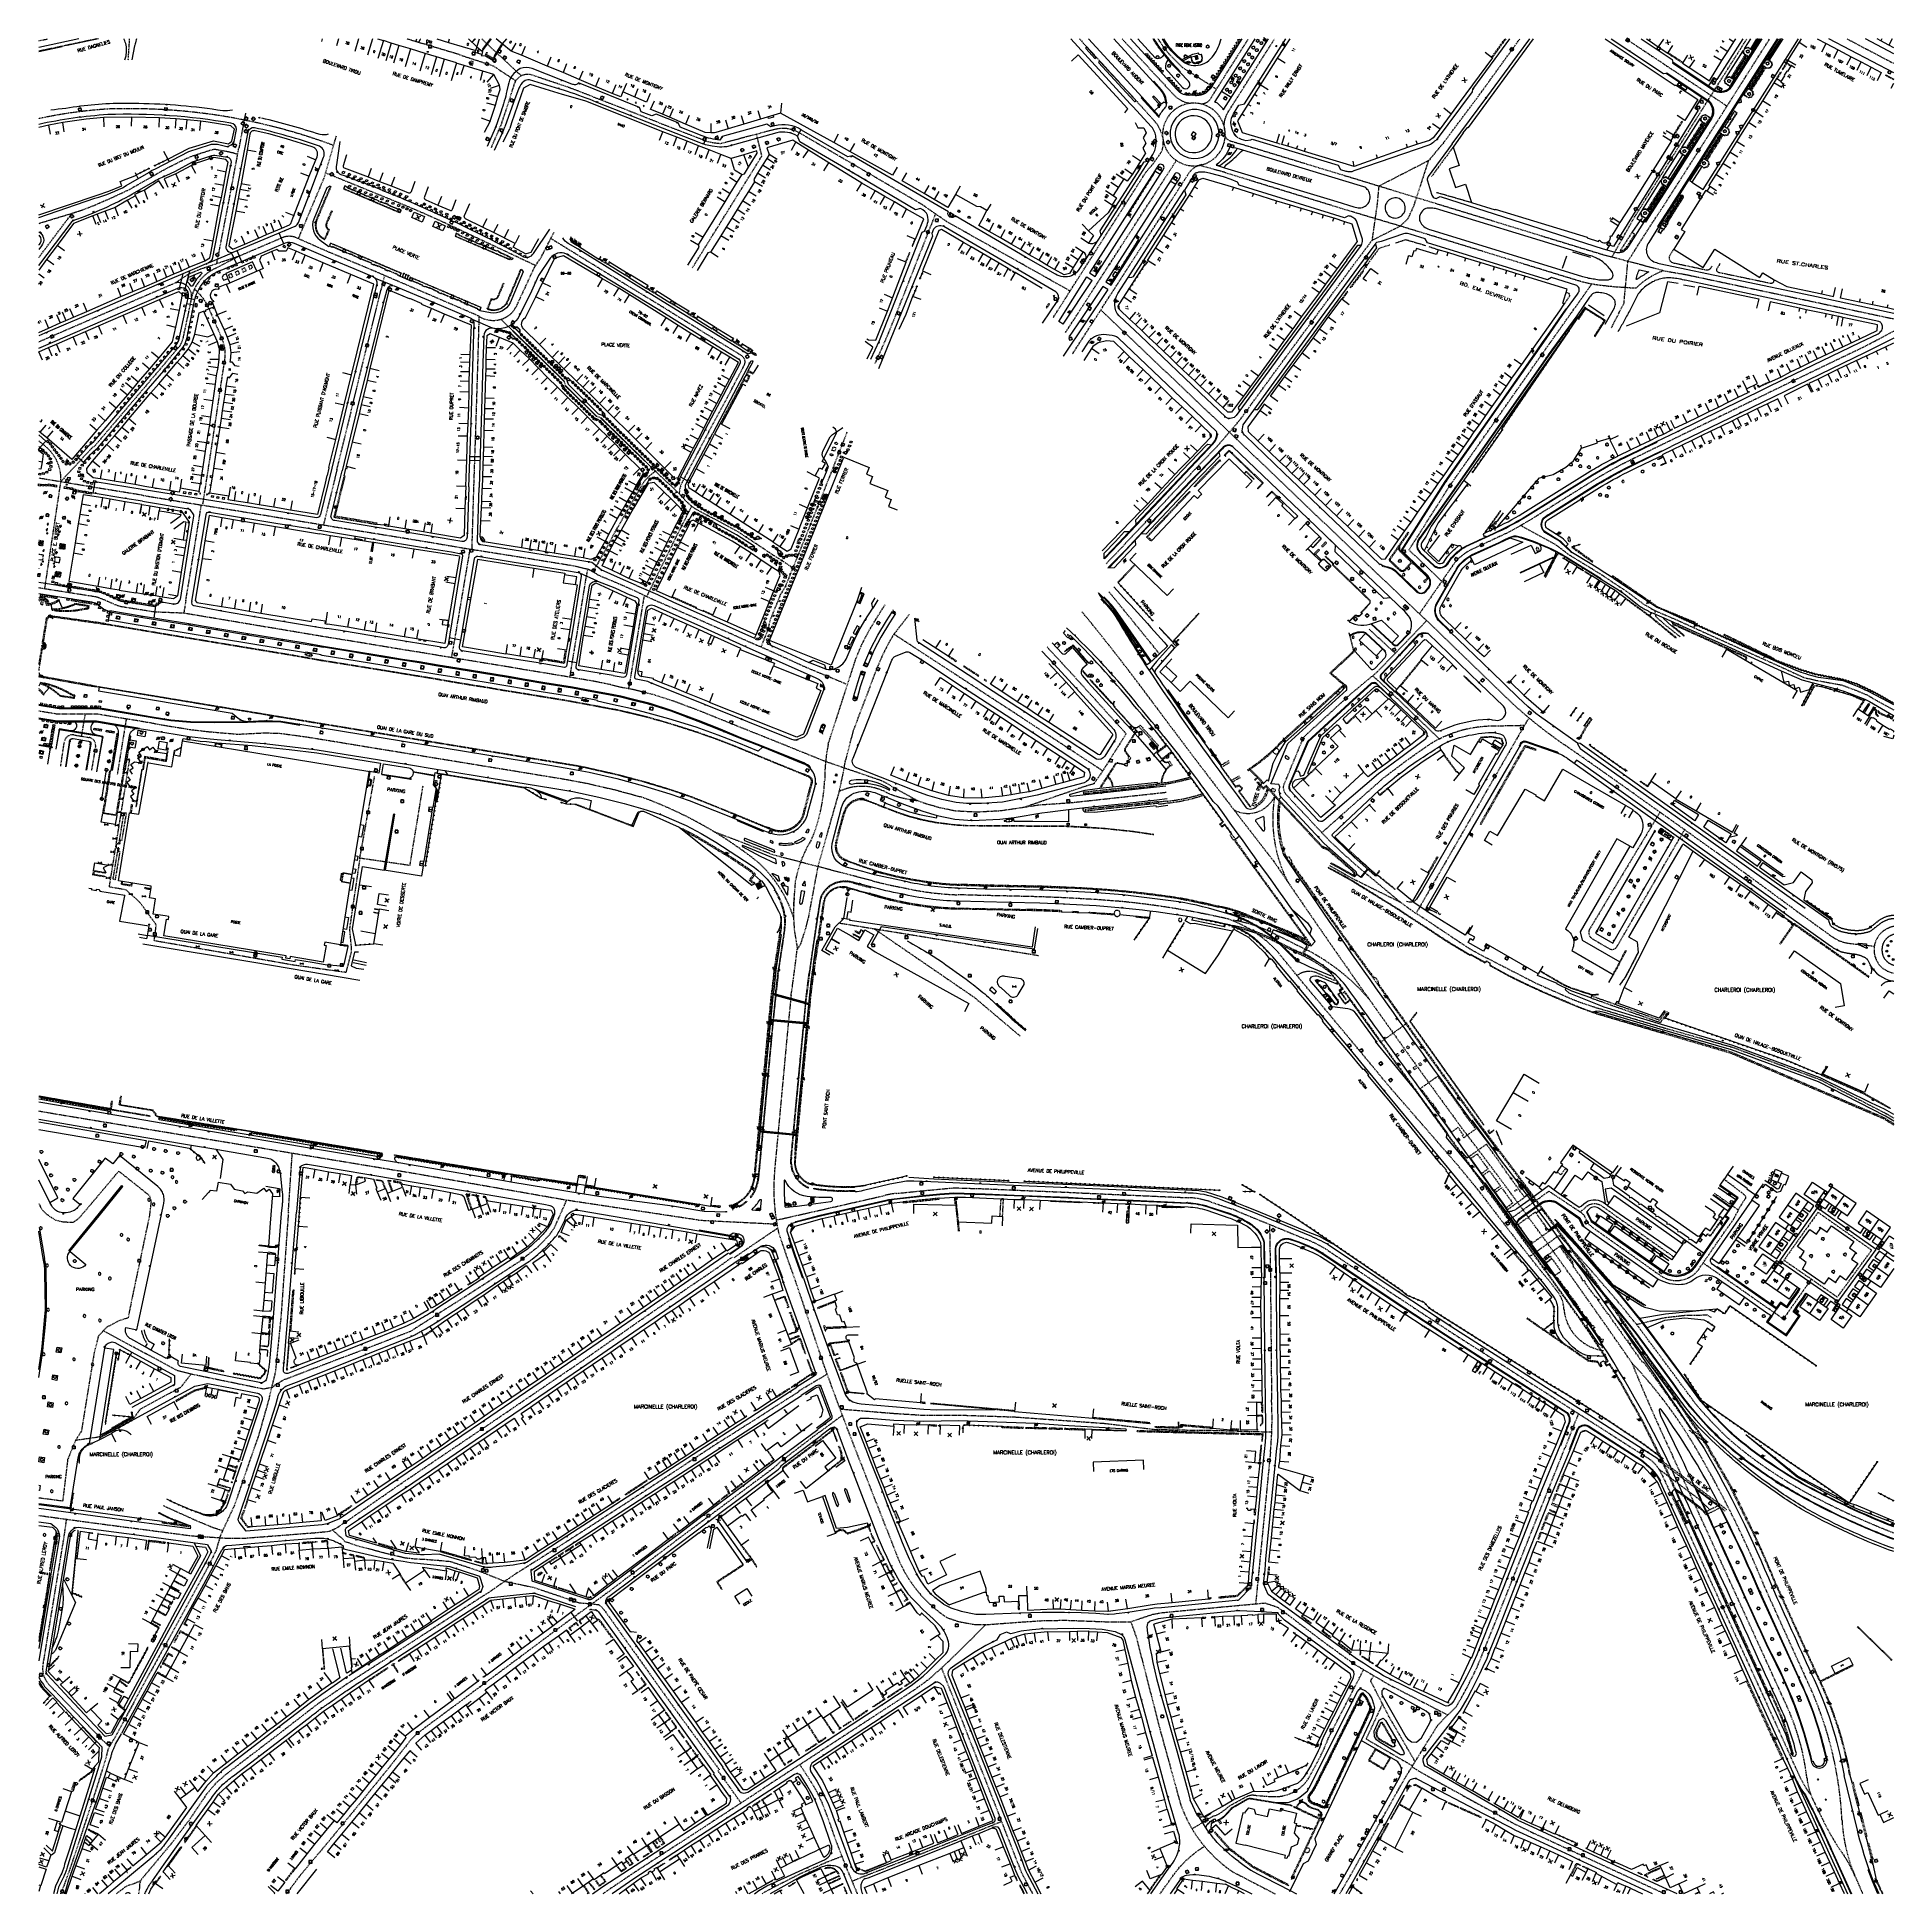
# Model space of a CAD drawing. Header units: millimetres. Extents: x 154999 to 156001, y 121000 to 122001.
import ezdxf
from ezdxf.enums import TextEntityAlignment as Align

# ---------------------------------------------------------------- set-up
doc = ezdxf.new("R2010")
doc.units = ezdxf.units.MM
doc.linetypes.add('DASHED', pattern=[0.75, 0.5, -0.25])
doc.layers.get('0').update_dxf_attribs({"linetype": 'CONTINUOUS'})
for name, color, linetype in [('W0001', 6, 'DASHED'), ('W0008', 7, 'CONTINUOUS'), ('W0017', 7, 'CONTINUOUS'), ('W0100', 7, 'CONTINUOUS'), ('W0105', 7, 'CONTINUOUS'), ('W0112', 1, 'DASHED'), ('W0211', 2, 'CONTINUOUS'), ('W0300', 7, 'CONTINUOUS'), ('W0302', 3, 'CONTINUOUS'), ('W0310', 3, 'CONTINUOUS'), ('W0322', 7, 'CONTINUOUS'), ('W0330', 7, 'CONTINUOUS'), ('W0334', 7, 'CONTINUOUS'), ('W0400', 7, 'CONTINUOUS'), ('W0420', 7, 'CONTINUOUS'), ('W0469', 7, 'CONTINUOUS'), ('W0471', 7, 'CONTINUOUS'), ('W0700', 7, 'CONTINUOUS'), ('W0851', 7, 'CONTINUOUS'), ('W0980', 7, 'CONTINUOUS'), ('W0984', 7, 'CONTINUOUS'), ('W0989', 7, 'CONTINUOUS'), ('W0991', 7, 'CONTINUOUS'), ('W1102', 7, 'CONTINUOUS'), ('W1471', 7, 'CONTINUOUS'), ('W1474', 7, 'CONTINUOUS')]:
    doc.layers.add(name, color=color, linetype=linetype)
doc.styles.get("Standard").update_dxf_attribs({"font": 'romans.shx', "width": 0.85})

# ---------------------------------------------------------------- blocks, each defined once
blk = doc.blocks.new('T420')
for p, q in [((0.7, 0.7), (-0.8, 0.7)), ((-0.8, 0.7), (-0.8, -0.8)), ((0.7, 0.7), (0.7, -0.8)), ((0.7, -0.8), (-0.8, -0.8))]:
    blk.add_line(p, q)
blk.add_ellipse((0, 0), major_axis=(-0.53, 0.53), ratio=1, start_param=3.926991, end_param=10.210176)
blk = doc.blocks.new('T300')
for p, q in [((-0.8, 0.5), (-0.9, 0.3)), ((-0.9, 0.3), (-0.9, 0.2)), ((-0.9, 0.2), (-0.7, 0.1)), ((-0.7, 0.6), (-0.8, 0.5)), ((-0.8, -0.1), (-0.7, 0.1)), ((-0.6, 0.7), (-0.7, 0.6)), ((-0.7, 0.1), (-0.7, 0.1)), ((-0.5, 0.7), (-0.6, 0.7)), ((-0.3, 0.6), (-0.5, 0.7)), ((-0.3, 0.6), (-0.2, 0.7)), ((-0.2, 0.6), (-0.3, 0.6)), ((-0.2, 0.7), (-0.1, 0.8)), ((-0.1, 0.8), (0.1, 0.8)), ((0.1, 0.8), (0.2, 0.7)), ((0.2, 0.7), (0.3, 0.6)), ((0.3, 0.6), (0.4, 0.5)), ((0.5, 0.5), (0.3, 0.5)), ((0.4, 0.5), (0.4, 0.5)), ((0.6, 0.4), (0.5, 0.5)), ((0.6, 0.4), (0.7, 0.3)), ((0.7, 0.3), (0.7, 0.2)), ((0.7, 0.2), (0.7, 0.1)), ((0.7, 0.1), (0.7, -0.2)), ((-0.8, -0.2), (-0.8, -0.1)), ((-0.7, -0.3), (-0.8, -0.2)), ((-0.8, -0.2), (-0.8, -0.2)), ((-0.7, -0.4), (-0.7, -0.3)), ((-0.5, -0.5), (-0.7, -0.4)), ((-0.4, -0.5), (-0.5, -0.5)), ((-0.4, -0.5), (-0.3, -0.5)), ((-0.3, -0.5), (-0.3, -0.4)), ((-0.3, -0.6), (-0.3, -0.5)), ((-0.3, -0.5), (-0.3, -0.5)), ((-0.2, -0.7), (-0.3, -0.6)), ((-0.1, -0.8), (-0.2, -0.7)), ((0.1, -0.8), (-0.1, -0.8)), ((0.2, -0.7), (0.1, -0.8)), ((0.3, -0.5), (0.2, -0.5)), ((0.3, -0.6), (0.2, -0.7)), ((0.2, -0.7), (0.2, -0.7)), ((0.5, -0.4), (0.3, -0.5)), ((0.3, -0.5), (0.3, -0.6)), ((0.3, -0.5), (0.3, -0.5)), ((0.6, -0.3), (0.5, -0.4)), ((0.7, -0.2), (0.6, -0.3)), ((0.6, -0.3), (0.6, -0.3))]:
    blk.add_line(p, q)
blk = doc.blocks.new('T400')
for p, q in [((-0.15, 0.3), (0.15, 0.3)), ((-0.15, -0.25), (-0.15, 0.3)), ((-0.15, 0.15), (0.15, 0.15)), ((-0.15, 0), (0.15, 0)), ((0.15, 0.3), (0.15, -0.25)), ((-0.15, -0.15), (0.15, -0.15)), ((-0.15, -0.25), (-0.15, -0.3)), ((-0.15, -0.3), (0.15, -0.3)), ((0.15, -0.3), (0.15, -0.25))]:
    blk.add_line(p, q)
blk = doc.blocks.new('t322o')
at = {"color": 0, "linetype": 'Continuous'}
for radius in [0.25, 0.15]:
    blk.add_circle((0, 0), radius, dxfattribs=at)
blk = doc.blocks.new('t991o')
at = {"color": 0, "linetype": 'Continuous'}
for p, q in [((-1, 1), (1, -1)), ((-1, -1), (1, 1))]:
    blk.add_line(p, q, dxfattribs=at)
blk = doc.blocks.new('T471')
for p, q in [((-0.333334, 0.333334), (-0.333334, -0.333334)), ((-0.333334, 0.333334), (0.333334, 0.333334)), ((-0.333334, 0), (0, 0)), ((0.500001, 0.500001), (1.000002, 1.000002)), ((-0.500001, -0.500001), (-1.000002, -1.000002)), ((-0.333334, -0.333334), (0.333334, -0.333334))]:
    blk.add_line(p, q)
blk.add_ellipse((0, 0), major_axis=(0.471405, 0.471405), ratio=1, start_param=5.4977871438, end_param=11.780972451)
blk = doc.blocks.new('t112o')
at = {"color": 0, "linetype": 'Continuous'}
for p, q in [((-0.5, 0.5), (0.5, 0.5)), ((-0.5, -0.5), (-0.5, 0.5)), ((0.5, 0.5), (0.5, -0.5)), ((0.5, -0.5), (-0.5, -0.5))]:
    blk.add_line(p, q, dxfattribs=at)
blk = doc.blocks.new('t310o')
at = {"color": 0, "linetype": 'Continuous'}
for centre, start, end in [((-0.5, 0.4), 216.8699, 323.1304), ((0.5, -0.4), 36.8699, 143.1303)]:
    blk.add_arc(centre, 0.625, start, end, dxfattribs=at)
blk = doc.blocks.new('t211o')
at = {"color": 0, "linetype": 'Continuous'}
for p, q in [((-0.3, 0.5), (-0.3, 0)), ((0, 1), (0, 0)), ((0.3, 0.5), (0.3, 0))]:
    blk.add_line(p, q, dxfattribs=at)
blk = doc.blocks.new('T851')
for p, q in [((-0.2, -0.1), (0, 0.3)), ((0, 0.3), (0.2, -0.1)), ((-0.2, -0.1), (0.2, -0.1))]:
    blk.add_line(p, q)
for major_axis in [(-0.106, 0.106), (-0.0354, 0.0354), (-0.0236, 0.0236)]:
    blk.add_ellipse((0, 0), major_axis=major_axis, ratio=1, start_param=3.926991, end_param=10.210176)
blk = doc.blocks.new('t330o')
at = {"color": 0, "linetype": 'Continuous'}
for p, q in [((0.25, -0.25), (-0.25, 0.25)), ((-0.25, -0.25), (0.25, 0.25)), ((-0.25, 0.25), (-0.25, -0.25)), ((0.25, 0.25), (-0.25, 0.25)), ((0.25, -0.25), (0.25, 0.25)), ((-0.25, -0.25), (0.25, -0.25)), ((-0.25, -0.25), (-0.25, -0.25))]:
    blk.add_line(p, q, dxfattribs=at)
blk = doc.blocks.new('T1471')
at = {"color": 0, "linetype": 'Continuous', "flags": 128}
blk.add_lwpolyline([(-0.75, -0.5), (-0.75, 0.5), (0.75, 0.5), (0.75, -0.5), (-0.75, -0.5)], dxfattribs=at)
blk = doc.blocks.new('T1474')
at = {"color": 0, "linetype": 'Continuous', "flags": 128}
for points in [[(-0.8, -0.5), (-0.8, 0.5)], [(-0.8, 0), (0.7, 0)], [(0.7, 0), (0.7, -0.5), (0.7, 0.5)]]:
    blk.add_lwpolyline(points, dxfattribs=at)
blk = doc.blocks.new('T469')
at = {"color": 0, "linetype": 'Continuous', "flags": 128}
for points in [[(-0.4, 0.4), (0.4, -0.4)], [(-0.4, -0.4), (0.4, 0.4)]]:
    blk.add_lwpolyline(points, dxfattribs=at)
at = {"color": 0, "linetype": 'Continuous'}
blk.add_circle((0, 0), 0.5, dxfattribs=at)

msp = doc.modelspace()

# ---------------------------------------------------------------- linework, layer by layer
at = {"layer": 'W0001'}
for p, q in [((155000, 121999), (155004.7, 122000)), ((155048.3, 121988.8), (155049, 121999.5)), ((155049, 121999.5), (155048.9, 122000)), ((155561.1, 122000), (155592.1, 121966.2)), ((155600.2, 121982.5), (155584.1, 122000)), ((155757.7, 121944.5), (155749.3, 121934.4)), ((155703.8, 121926.3), (155648.6, 121943.1)), ((155749.3, 121934.4), (155722.4, 121920.6)), ((155741.4, 121910.2), (155749.3, 121934.4)), ((155639.9, 121927.9), (155707.5, 121907.1)), ((155753.2, 121911.2), (155703.8, 121926.3)), ((155722.4, 121920.6), (155721.5, 121910.9)), ((155707.5, 121907.1), (155734.1, 121899.2)), ((155721.5, 121910.9), (155718.7, 121891.4)), ((155738.3, 121903.3), (155741.4, 121910.2)), ((155842.6, 121883.8), (155753.2, 121911.2)), ((155718.7, 121891.4), (155734.1, 121899.2)), ((155734.1, 121899.2), (155738.3, 121903.3)), ((155734.1, 121899.2), (155748.9, 121894.7)), ((155748.9, 121894.7), (155830.1, 121869.7)), ((155862.5, 121889.3), (155869.4, 121900.1)), ((155718.7, 121891.4), (155709.3, 121878.8)), ((155875.6, 121875.1), (155842.6, 121883.8)), ((155856.7, 121880.1), (155862.5, 121889.3)), ((155854.6, 121857.6), (155856.7, 121880.1)), ((155871.1, 121873), (155871.8, 121873.3)), ((155871.8, 121873.3), (155872.5, 121873.7)), ((155872.5, 121873.7), (155873.3, 121874)), ((155873.3, 121874), (155874, 121874.4)), ((155874, 121874.4), (155874.8, 121874.7)), ((155874.8, 121874.7), (155875.6, 121875.1)), ((155875.6, 121875.1), (155887.9, 121873)), ((155830.1, 121869.7), (155830.9, 121869.5)), ((155830.9, 121869.5), (155831.7, 121869.2)), ((155831.7, 121869.2), (155832.5, 121869)), ((155832.5, 121869), (155833.3, 121868.8)), ((155832.8, 121861.6), (155837.5, 121868.3)), ((155833.3, 121868.8), (155834.1, 121868.7)), ((155834.1, 121868.7), (155834.8, 121868.5)), ((155834.8, 121868.5), (155835.6, 121868.3)), ((155835.6, 121868.3), (155836.4, 121868.1)), ((155836.4, 121868.1), (155837.2, 121868)), ((155837.2, 121868), (155838, 121867.9)), ((155838, 121867.9), (155838.8, 121867.7)), ((155838.8, 121867.7), (155839.6, 121867.6)), ((155839.6, 121867.6), (155840.4, 121867.5)), ((155840.4, 121867.5), (155841.2, 121867.4)), ((155841.2, 121867.4), (155842, 121867.3)), ((155842, 121867.3), (155842.8, 121867.2)), ((155842.8, 121867.2), (155843.6, 121867.1)), ((155843.6, 121867.1), (155844.4, 121867)), ((155844.4, 121867), (155845.2, 121866.9)), ((155845.2, 121866.9), (155846, 121866.8)), ((155846, 121866.8), (155846.8, 121866.7)), ((155846.8, 121866.7), (155847.6, 121866.7)), ((155847.6, 121866.7), (155848.4, 121866.6)), ((155848.4, 121866.6), (155849.2, 121866.5)), ((155849.2, 121866.5), (155850, 121866.4)), ((155850, 121866.4), (155850.8, 121866.4)), ((155850.8, 121866.4), (155851.6, 121866.3)), ((155851.6, 121866.3), (155852.4, 121866.3)), ((155852.4, 121866.3), (155853.2, 121866.2)), ((155853.2, 121866.2), (155854, 121866.2)), ((155854, 121866.2), (155854.8, 121866.1)), ((155854.8, 121866.1), (155855.6, 121866.1)), ((155855.6, 121866.1), (155856.4, 121866)), ((155856.4, 121866), (155857.2, 121866)), ((155857.2, 121866), (155858, 121865.9)), ((155858, 121865.9), (155858.8, 121865.9)), ((155858.8, 121865.9), (155859.6, 121865.8)), ((155859.6, 121865.8), (155860.4, 121865.8)), ((155860.4, 121865.8), (155861.2, 121865.7)), ((155861.2, 121865.7), (155861.8, 121866.3)), ((155861.8, 121866.3), (155862.4, 121866.9)), ((155862.4, 121866.9), (155863, 121867.4)), ((155863, 121867.4), (155863.6, 121868)), ((155863.6, 121868), (155864.2, 121868.5)), ((155864.2, 121868.5), (155864.8, 121869)), ((155864.8, 121869), (155865.5, 121869.5)), ((155865.5, 121869.5), (155866.1, 121870)), ((155866.1, 121870), (155866.8, 121870.5)), ((155866.8, 121870.5), (155867.5, 121870.9)), ((155867.5, 121870.9), (155868.2, 121871.4)), ((155868.2, 121871.4), (155868.9, 121871.8)), ((155868.9, 121871.8), (155869.6, 121872.2)), ((155869.6, 121872.2), (155870.3, 121872.6)), ((155870.3, 121872.6), (155871.1, 121873)), ((155887.9, 121873), (156000, 121849.1)), ((155826.4, 121852.6), (155832.8, 121861.6)), ((155847.8, 121844.2), (155854.6, 121857.6)), ((155983.2, 121833.6), (156000, 121842.5)), ((155604.2, 121668.5), (155576.9, 121702)), ((155784.2, 121368.6), (155799.2, 121349.2))]:
    msp.add_line(p, q, dxfattribs=at)
for points in [[(155226.6, 121991.6), (155203.1, 121998.6), (155198.6, 122000)], [(155869.4, 121900.1), (155876.2, 121910.4), (155894.5, 121939.1), (155929.9, 121995), (155933.1, 122000)], [(155974.9, 122000), (156000, 121986.8)], [(155111.5, 121960), (155107.9, 121941.1)], [(155160.3, 121947.5), (155153.7, 121924.9)], [(155096, 121878.8), (155102, 121909.6), (155107.9, 121941.1)], [(155000, 121882.1), (155017.9, 121905.9)], [(155756.4, 121707.6), (155738.7, 121724.5), (155761, 121759.6), (155785.8, 121794.9), (155810, 121829.5), (155826.4, 121852.6)], [(155033.4, 121784.3), (155030.6, 121781), (155028.5, 121779.2), (155011.8, 121761.3)], [(155233.6, 121724.9), (155234.6, 121758.1)], [(155309.5, 121732), (155307.4, 121728), (155298.8, 121712.7)], [(155308.2, 121651.9), (155299.2, 121653.7), (155288.6, 121655.5), (155273.7, 121658), (155263.2, 121659.7), (155254, 121661.3), (155226.4, 121665.8), (155216.1, 121667.5), (155206, 121669.2), (155197.1, 121670.6), (155187.5, 121672.2), (155168.8, 121675.3), (155154.5, 121677.6)], [(155355.6, 121363.2), (155397.9, 121361.1)], [(155374.9, 121343), (155398.3, 121358.9)], [(155663.5, 121360.9), (155664, 121332.2)], [(155409.7, 121271.1), (155424.9, 121280.1)], [(155420.7, 121248.7), (155433.2, 121258)], [(155431.9, 121261.4), (155461.3, 121259), (155477.4, 121258), (155495.9, 121258.1), (155526, 121257.1), (155575.1, 121253.6), (155601.7, 121250.4), (155614.7, 121250.1), (155631.8, 121249.9), (155664.7, 121249)], [(155830, 121258.9), (155822.8, 121240.5)], [(155701.4, 121000), (155706.7, 121009.1), (155723, 121038.3), (155736.3, 121062), (155748.5, 121081.8), (155751, 121085.7), (155754.2, 121090.9), (155764.5, 121101.3), (155770, 121111.3), (155775.1, 121121.4), (155787.6, 121152.2), (155822.8, 121240.5)], [(155541.2, 121147.3), (155553.2, 121147.5), (155575.1, 121146.7), (155588.7, 121146.7), (155600.6, 121150.7), (155605.6, 121151.6), (155626.3, 121153.6), (155661, 121156.8), (155667.7, 121154.6), (155673.6, 121150.3), (155691.6, 121136.6), (155709.4, 121123.7), (155727.7, 121112.9), (155759.6, 121096.4)], [(155510.6, 121145.1), (155491.1, 121125.8), (155480.1, 121115.8), (155472, 121109.9), (155415.2, 121072.8), (155405.4, 121066.5), (155383.7, 121052.3), (155372.9, 121045.2), (155344.5, 121026.7), (155319.3, 121010.3), (155304.1, 121000)], [(155486.5, 121151.1), (155489.6, 121148.9), (155495.8, 121146.8), (155504.6, 121145.2), (155510.6, 121145.1), (155529.2, 121146.5), (155541.2, 121147.3)], [(155588.7, 121146.7), (155591.6, 121138.6), (155604.4, 121088.8), (155615.5, 121048.5)], [(155486.6, 121121.8), (155518.1, 121041.5), (155520.7, 121034.6), (155529.7, 121011.7), (155531.9, 121007.3), (155535.8, 121000)], [(155742, 121071.3), (155728.3, 121094.8), (155718, 121114.8), (155719.7, 121117.6)], [(155724.4, 121102.4), (155715.6, 121083.5), (155740.6, 121069)], [(155949.8, 121062.3), (155944.7, 121073.3)], [(155378.6, 121049), (155366.2, 121066.4)], [(155410.3, 121069.7), (155416.5, 121060.1), (155419.4, 121055.2), (155422.1, 121049.4), (155425.6, 121040.3), (155429.9, 121028.1), (155435.9, 121012.8), (155441.3, 121000)], [(155740.2, 121068.5), (155745.6, 121065.2), (155763.2, 121055.5), (155780.5, 121046), (155794.8, 121038.1), (155805.7, 121032.8), (155826.7, 121023.1), (155839.6, 121017.1), (155876.6, 121000)], [(155445.1, 121009.5), (155493.7, 121028.7), (155519, 121039)], [(155433, 121020.2), (155424.4, 121016.8), (155410.6, 121010.8), (155393.7, 121002.2), (155389.9, 121000)], [(155445.1, 121009.5), (155438.5, 121006.7)], [(155643.6, 121011.9), (155660.7, 121003), (155666.5, 121000)]]:
    msp.add_lwpolyline(points, dxfattribs=at)
at = {"layer": 'W0001', "flags": 128}
for points in [[(155238.8, 122000), (155260.2, 121980.1)], [(155757.7, 121944.5), (155776, 121969), (155798.4, 122000)], [(155848.1, 121882.4), (155860.3, 121904), (155901.5, 121969.5), (155920.8, 122000)], [(155855.7, 122000), (155860.1, 121997.1), (155879.1, 121984.5), (155910.1, 121963.8)], [(155226.6, 121991.6), (155245, 121985.5), (155257.2, 121977.5)], [(155249.1, 121953.5), (155243.8, 121941.1)], [(155352.4, 121876.6), (155383, 121925.8), (155389.9, 121937), (155386.9, 121948.6)], [(155553.6, 121841.8), (155613.3, 121934.5)], [(155153.7, 121924.9), (155139.9, 121892.3)], [(155546.9, 121849.8), (155597, 121928.4)], [(155557.3, 121830.2), (155615.7, 121920.9)], [(155483.4, 121905.7), (155462.7, 121853)], [(155583.9, 121725.9), (155619.3, 121763.6), (155623.7, 121768.3), (155634.8, 121779.8), (155647.4, 121794.4), (155666.5, 121820.6), (155709.3, 121878.8)], [(155160.8, 121767.9), (155168.9, 121801.2), (155173.9, 121821.8), (155182.9, 121858), (155186.5, 121872.4)], [(155234.6, 121758.1), (155235.8, 121793.5), (155236.8, 121825.4), (155237.5, 121850.3)], [(155462.7, 121853), (155457.2, 121839.4), (155450.7, 121824.8), (155450.7, 121824.8)], [(155435.7, 121788), (155421.4, 121751.5), (155418.9, 121745.4), (155404.4, 121709.5), (155402.3, 121704.4), (155399.9, 121700.6), (155394.1, 121686.2), (155393.2, 121681.8), (155389.3, 121672.1)], [(155056.4, 121753.9), (155029.9, 121758.2), (155000, 121763.2)], [(155160.8, 121767.9), (155158, 121756.4), (155153.5, 121738)], [(155011.8, 121761.3), (155003.1, 121703.5)], [(155056.4, 121753.9), (155081.1, 121749.8), (155092.5, 121748), (155108, 121745.5), (155125.8, 121742.6), (155149.2, 121738.7), (155159, 121737.1), (155178.7, 121733.9), (155210.6, 121728.7), (155227.6, 121725.8), (155237.6, 121724.2), (155259.1, 121720.8), (155272.5, 121718.6), (155288, 121716.1), (155296.5, 121714.1), (155301.8, 121710.9), (155312.4, 121706.5), (155320.7, 121702.8)], [(155079.3, 121697.2), (155081.5, 121710.3), (155083.6, 121723.4), (155084.4, 121728.2), (155087.7, 121748.8)], [(155341.5, 121727.2), (155352, 121748.1)], [(155843.3, 121710.6), (155836.2, 121715), (155825.2, 121721.7), (155817.8, 121727.3), (155798.9, 121737.7)], [(155231.8, 121720.2), (155232.6, 121725)], [(155341.5, 121727.2), (155327.7, 121699.4)], [(155392.7, 121723.9), (155406.6, 121714.9)], [(155583.9, 121725.9), (155575.4, 121717.1)], [(155231.8, 121720.2), (155231.9, 121720.5)], [(155154.5, 121677.6), (155078.2, 121690.4), (155062.5, 121691), (155043.7, 121694), (155042.3, 121694.5), (155041.1, 121695), (155035.3, 121697.6), (155032.1, 121698.8), (155031.2, 121699.1), (155000, 121704)], [(155843.3, 121710.6), (155856.8, 121701.6), (155865.1, 121695.3), (155871.3, 121691.8), (155882.3, 121687.1), (155908.1, 121675.4), (155940.4, 121660.9), (155951.6, 121655.7), (155958.8, 121654.1), (155971.9, 121651.7), (155979.5, 121648.9), (155985.7, 121646.3), (155991.3, 121643), (156000, 121638.3)], [(155079.3, 121697.2), (155078.2, 121690.4)], [(155326.4, 121700), (155318, 121649.8)], [(155435.3, 121652.2), (155413.8, 121661.1), (155402.2, 121666.4), (155393.8, 121670.2), (155382.7, 121675), (155373.4, 121679.2), (155327.3, 121699.5), (155320.7, 121702.8)], [(155884.8, 121677.7), (155876.3, 121684.5), (155871.9, 121688.4), (155871.3, 121691.8)], [(155573.6, 121605.4), (155529, 121634.7), (155461, 121679.1)], [(155717.2, 121681.8), (155731.3, 121668.8)], [(155543.6, 121672.2), (155559.9, 121654.5), (155586.2, 121625.4), (155573.6, 121605.4), (155568.9, 121598.5), (155563.4, 121596.8)], [(155755, 121622.7), (155730.4, 121646.3), (155719.1, 121656.7)], [(155025, 121636.1), (155023, 121624.1)], [(155047.2, 121633.5), (155042.3, 121603.2)], [(155803.3, 121634), (155782.9, 121598.7), (155742.5, 121528.6)], [(155207, 121597.1), (155200, 121554.4), (155173.1, 121558.3), (155167.5, 121520.1), (155168.4, 121510.8), (155168.4, 121507.5), (155165.6, 121496.7), (155137.8, 121500.6), (155062.3, 121513.8), (155063.4, 121522.4), (155054.4, 121534.7), (155047.1, 121541.2), (155038.1, 121542.8), (155049.1, 121611.6)], [(155173.1, 121558.3), (155181.1, 121602.4)], [(155473.7, 121589.4), (155478, 121587.9), (155485.5, 121585.7), (155494.2, 121583.9), (155505.8, 121583.3), (155518.8, 121584), (155530.2, 121585.7), (155539.3, 121587.1), (155556.7, 121588.3), (155607.9, 121593.9)], [(155563.4, 121596.8), (155531.8, 121585.9)], [(155449.5, 121546.1), (155395.8, 121560.1), (155380, 121566.5), (155364.6, 121572.3)], [(155420, 121553.8), (155414.9, 121526.5)], [(155695.8, 121554.4), (155708.8, 121547.1), (155734.1, 121534.6)], [(155407.3, 121538.3), (155407, 121532.6), (155406.9, 121526.6), (155407.3, 121519.7), (155409, 121509.3)], [(155414.9, 121526.5), (155413.2, 121519.8), (155410.7, 121512.1), (155409, 121509.3)], [(155431.5, 121523.4), (155538.9, 121505.9)], [(155947.4, 121530), (155966.9, 121515.9), (155970.3, 121513.9), (155973.6, 121512.8), (155976.9, 121512.3), (155989.6, 121510.9)], [(155450.2, 121520.4), (155504.5, 121483.2), (155529.2, 121462.3)], [(156000, 121521.5), (155999.6, 121521.5), (155999.3, 121521.4), (155998.9, 121521.3), (155998.5, 121521.2), (155998.2, 121521.1), (155997.8, 121520.9), (155997.5, 121520.8), (155997.1, 121520.6), (155996.8, 121520.5), (155996.5, 121520.3), (155996.1, 121520.2), (155995.8, 121520), (155995.5, 121519.8), (155995.2, 121519.6), (155994.8, 121519.4), (155994.5, 121519.2), (155994.2, 121518.9), (155993.9, 121518.7), (155993.6, 121518.5), (155993.4, 121518.2), (155993.1, 121517.9), (155992.8, 121517.7), (155992.6, 121517.4), (155992.3, 121517.1), (155992.1, 121516.8), (155991.8, 121516.5), (155991.6, 121516.1), (155991.4, 121515.8), (155991.2, 121515.5), (155991, 121515.1), (155990.8, 121514.8), (155990.6, 121514.4), (155990.5, 121514.1), (155990.3, 121513.7), (155990.2, 121513.4), (155990.1, 121513), (155989.9, 121512.7), (155989.8, 121512.3), (155989.7, 121511.9), (155989.7, 121511.5), (155989.6, 121511.2), (155989.5, 121510.8), (155989.5, 121510.4), (155989.5, 121510.1), (155989.4, 121509.7), (155989.4, 121509.3), (155989.4, 121508.9), (155989.4, 121508.6), (155989.4, 121508.2), (155989.5, 121507.8), (155989.5, 121507.4), (155989.5, 121507.1), (155989.6, 121506.7), (155989.7, 121506.3), (155989.7, 121506), (155989.8, 121505.6), (155989.9, 121505.2), (155990.1, 121504.9), (155990.2, 121504.5), (155990.3, 121504.1), (155990.5, 121503.8), (155990.6, 121503.4), (155990.8, 121503.1), (155991, 121502.7), (155991.2, 121502.4), (155991.4, 121502.1), (155991.6, 121501.7), (155991.8, 121501.4), (155992, 121501.1), (155992.3, 121500.8), (155992.5, 121500.5), (155992.8, 121500.2), (155993.1, 121500), (155993.3, 121499.7), (155993.6, 121499.4), (155993.9, 121499.2), (155994.2, 121498.9), (155994.5, 121498.7), (155994.8, 121498.5), (155995.1, 121498.3), (155995.5, 121498.1), (155995.8, 121497.9), (155996.1, 121497.7), (155996.5, 121497.5), (155996.8, 121497.4), (155997.2, 121497.2), (155997.5, 121497.1), (155997.9, 121496.9), (155998.2, 121496.8), (155998.6, 121496.7), (155999, 121496.6), (155999.4, 121496.5), (155999.7, 121496.4), (156000, 121496.4)], [(155355.6, 121363.2), (155283.9, 121374), (155201.8, 121388.4), (155007.4, 121420.6), (155000, 121421.9)], [(155134.6, 121367.4), (155136.7, 121399.2)], [(155000, 121372.2), (155001.7, 121369), (155004.5, 121366.2), (155008.7, 121363.4), (155013.2, 121362.3), (155018.6, 121362), (155021.4, 121364), (155024.2, 121367.1), (155043.2, 121389.6), (155059.8, 121376.4), (155060.6, 121373.1), (155060.3, 121370.8), (155059.6, 121365.1), (155050.1, 121320.1), (155048.2, 121310.5), (155043.2, 121308.9), (155036.6, 121305.4), (155032.3, 121300.8), (155030, 121292.3), (155023, 121249.4), (155019.9, 121244.5), (155015.6, 121234.1), (155013.7, 121217.9), (155012.9, 121211.7), (155000, 121213.4)], [(155278, 121359), (155284.6, 121373.9)], [(155903.3, 121377.7), (155916.3, 121368.6)], [(155134.6, 121367.4), (155130.6, 121311.2), (155127.6, 121281.6), (155123.9, 121266), (155118.5, 121246.9), (155115, 121237.1), (155105.6, 121209.6), (155098.1, 121193.5), (155095.6, 121185.1), (155091.6, 121176.8), (155069.4, 121136.2), (155055.3, 121110.7), (155042, 121085.9), (155037.5, 121078.2), (155035.9, 121072.1), (155034, 121066), (155030.8, 121055.8), (155022.3, 121029.9), (155018.8, 121019.2), (155016.7, 121013.1), (155013.7, 121004.7), (155011.8, 121000.1), (155011.8, 121000)], [(155277.9, 121359), (155275.1, 121355), (155269.1, 121348.7), (155258.8, 121340.6), (155236.1, 121325.9), (155200.4, 121303.2), (155176.9, 121294), (155132, 121277), (155126.9, 121274), (155126, 121273), (155121.1, 121272.1), (155090.5, 121278.4), (155082.9, 121280), (155074.7, 121282.1), (155034.8, 121303.5)], [(155000, 121204), (155027.9, 121200.2), (155082.6, 121193), (155100.5, 121191.8), (155111.7, 121191.8), (155150.2, 121194.8), (155156.8, 121195.5), (155160.5, 121197.2), (155166.4, 121201.1), (155195.1, 121221), (155241.5, 121252.3), (155272.8, 121273.6), (155292.3, 121286.8), (155328.1, 121311.8), (155364.7, 121336.7), (155374.1, 121343.4)], [(155955.6, 121331.4), (155940.5, 121309.9), (155921, 121323.5), (155897.2, 121340.1)], [(155861.4, 121306.9), (155876.1, 121310.6), (155887.4, 121311.9), (155899.4, 121312.1), (155901.6, 121310.8)], [(155082.2, 121280.2), (155076.5, 121273), (155054.5, 121261.1), (155051.3, 121256.4), (155038.9, 121249.7), (155032.2, 121246.2), (155019.9, 121244.4)], [(155409.9, 121270.8), (155375.7, 121249), (155365, 121242.3), (155327, 121217.3), (155286.1, 121190.8), (155264, 121176.8), (155256.8, 121172.3), (155241.8, 121161.9), (155239.6, 121160.6), (155191.3, 121129.3), (155166.6, 121113.4), (155151, 121102.8), (155129.5, 121086.2), (155101.1, 121064.5), (155095.4, 121059.5), (155090.5, 121053.7), (155081.1, 121039.7), (155072.2, 121027.9), (155062.4, 121016.2), (155055.2, 121007.6), (155054.4, 121005.5), (155054.3, 121002.9), (155053.8, 121000)], [(155420.6, 121248.8), (155400.2, 121233.2), (155397.9, 121231.1), (155395.6, 121229.1), (155345.6, 121191.9), (155308, 121163.4), (155303.9, 121160.4), (155284.1, 121146), (155274.4, 121138.8), (155259.4, 121127.6), (155222.7, 121100.3), (155203.6, 121086.1), (155200.6, 121083), (155188.9, 121068.1), (155167.4, 121041.7), (155155.7, 121027.5), (155140.7, 121009.6), (155133.6, 121000)], [(155067.1, 121209.3), (155085.3, 121201.1), (155094, 121197.5), (155099.2, 121195.8)], [(155014.9, 121202), (155013.4, 121191.5), (155004.4, 121136.8), (155002.4, 121124.6), (155002, 121121.2), (155002.4, 121118.2), (155003.6, 121115.5), (155005.6, 121112.7), (155009.2, 121109.1), (155024, 121093.6), (155031.7, 121085.7), (155035.3, 121082.1), (155038.2, 121079.4)], [(155158.3, 121196.2), (155164, 121191.2), (155165, 121190), (155171.4, 121187.8), (155185.8, 121184), (155197.3, 121181.2), (155202.9, 121180.6), (155207.9, 121180.4), (155215.6, 121179.8), (155221.9, 121179.2), (155237, 121174.2), (155251.2, 121168.5), (155266.5, 121165.3), (155291.4, 121156.9), (155298.7, 121156.3), (155301.7, 121155.9), (155303.3, 121154.9), (155305.1, 121152.7), (155319, 121133.2), (155340.7, 121102.8), (155366.9, 121066.9)], [(155633, 121041.8), (155621.8, 121035)], [(155042, 121000), (155043.1, 121001), (155046.5, 121003.6), (155048.4, 121004.7), (155050.5, 121005.2), (155052.4, 121006), (155055, 121007.1)]]:
    msp.add_lwpolyline(points, dxfattribs=at)
for points in [[(155634.9, 121972.9), (155631.7, 121975, -0.001268), (155616.8, 121984.5), (155613.9, 121987.3, -0.045093), (155606.4, 121995.7, -0.017006), (155603.4, 122000, -0.001303)], [(155626.7, 121965, 0.257365), (155631.7, 121967.8), (155637.7, 121977.3), (155652.1, 122000)], [(155639.3, 121951.4, -0.18075), (155641.2, 121960.6), (155644.3, 121965.5), (155666.2, 122000)], [(155286.7, 121973.5), (155265.4, 121980.7, 0.404738), (155256.2, 121975.3), (155252.5, 121963.6), (155249.1, 121953.5)], [(155556, 121864.1), (155489.5, 121901.5), (155476.2, 121910.7), (155410, 121949.4, 0.19354), (155397.4, 121951.3), (155395.2, 121950.8), (155367.7, 121943.5, -0.075921), (155359.2, 121945.1), (155345, 121950.6), (155329.7, 121956.6), (155324.1, 121958.9), (155286.7, 121973.5)], [(155600.2, 121982.5), (155611.7, 121970.1, 0.178488), (155620.4, 121965.4, -0.62472)], [(155592.1, 121966.2), (155601.2, 121956.1, -0.12542), (155605.7, 121947.4, 0.270002)], [(155597, 121928.4), (155600.7, 121932.6), (155604.5, 121938, 0.203313), (155606.1, 121944.9, -47.596734)], [(155648.6, 121943.1), (155642.9, 121944.7, -0.262332), (155639.5, 121948.2, -1.794617)], [(155107.2, 121937.8, 0.035184), (155101.6, 121939.2), (155095.7, 121940.3, 0.12004), (155092.7, 121940), (155082, 121936.5, 0.023572), (155064.1, 121927.4), (155048.8, 121918.7, -0.010532), (155031.6, 121910.9, -0.026896), (155017.8, 121905.8), (155000, 121900.4)], [(155267.9, 121877.8), (155226.3, 121897.4, 0.011964), (155196.6, 121910.6), (155154.8, 121927.7)], [(155615.7, 121920.9), (155619.8, 121927.3, -0.208233), (155627.2, 121932.4, -0.882209)], [(155639.9, 121927.9), (155625.5, 121931.9, 0.06129)], [(155267.1, 121876.7), (155257.5, 121856, -0.474423), (155236.8, 121850.8), (155179.4, 121875.5), (155155.4, 121885.5), (155138.9, 121892.8, 0.191271), (155132, 121893.1), (155130.8, 121892.6), (155108.1, 121882.9), (155086.8, 121875.7), (155080.3, 121872.9), (155073.8, 121868.5), (155044.1, 121855.7), (155007.6, 121839.9), (155000, 121836.6)], [(155108.1, 121882.9), (155094.7, 121876, 0.221125), (155082.4, 121860.8)], [(155084, 121865.2, -0.105855), (155091.8, 121854.5), (155097.2, 121842.1), (155098.9, 121838.1), (155100.1, 121833.9), (155100.4, 121830.8), (155100.2, 121826.9), (155098.8, 121818.2), (155098.1, 121813.3), (155092.7, 121777.4), (155088.3, 121748.7)], [(155947.4, 121530), (155908.3, 121558.7), (155871.2, 121585.1), (155843.8, 121604.6), (155826.1, 121617, -0.042132), (155792.7, 121643.4), (155766, 121669.2), (155752.1, 121682.7), (155719.5, 121713.7), (155698.4, 121733.9), (155647.1, 121783), (155573, 121853.5)], [(155392.7, 121723.9), (155385.9, 121728.4), (155377.2, 121734.2), (155365.3, 121740.6), (155355.9, 121745.6, -0.091119), (155347.9, 121752, 0.02347), (155345.2, 121754.9), (155328.9, 121770.4), (155303.3, 121795.6), (155300.6, 121796.6), (155284.2, 121812.7), (155283.4, 121815.3), (155249.3, 121848.8)], [(155983.2, 121833.6), (155942.8, 121814.2), (155856.3, 121772.1, 0.016325), (155838.8, 121762.4), (155810.9, 121745, -0.021523), (155791.5, 121733.6), (155778.9, 121727.7), (155771.7, 121724.4, 0.107387), (155762.8, 121716.9), (155744.3, 121690.1)], [(155000, 121783.3), (155002.3, 121781.4, -0.259709), (155011.8, 121761.3)], [(155361.4, 121788.6), (155347.1, 121761.5, 0.112789), (155345.3, 121754.7, 0.653971)], [(155309.5, 121732), (155325.1, 121759.3, -0.131399), (155332.6, 121766.9, 0.030335)], [(155469.3, 121689.7), (155461, 121679.1), (155458.6, 121675), (155455.1, 121668.3), (155452, 121661.1), (155439.1, 121627.1), (155434.5, 121609.6, -0.015605), (155431.3, 121593.7), (155420, 121553.8)], [(155711.6, 121553.3), (155703.3, 121560.7), (155695.3, 121568.2), (155687.1, 121577), (155672.6, 121592.5, -0.231152), (155671.2, 121597.7), (155681.9, 121623.6), (155707.1, 121646.7), (155721.8, 121658.9), (155727.5, 121664.9), (155734.4, 121671.9), (155748.2, 121686.4)], [(155308.2, 121651.9), (155314.3, 121650.5), (155314.3, 121650.5), (155321.3, 121649.2), (155331, 121646.7), (155342.9, 121642.9), (155357.6, 121637.3), (155369.5, 121632.5), (155380.4, 121628.1), (155392.5, 121623.3), (155424.2, 121610.5), (155452.3, 121600.9, -0.071556), (155459.9, 121597), (155473.7, 121589.4)], [(155691.7, 121572.1), (155724.5, 121601.2, -0.010784), (155742.6, 121614.7), (155749.8, 121619.7, -0.130975), (155781.3, 121629.6), (155801, 121630)], [(155874, 121583.1), (155835.9, 121519.8, 0.386635), (155837.5, 121514.9), (155846.7, 121509.5, 0.429272), (155851, 121511), (155887.3, 121573.7)], [(155711.6, 121553.3), (155734.1, 121534.6, 0.028499), (155746.5, 121526.1), (155769.7, 121510.6, 0.018142), (155777.8, 121506), (155807.2, 121490.9), (155826.9, 121482.2, 0.026258), (155844.4, 121476.4), (155874.4, 121467.4), (155913.1, 121456.4), (155960, 121439.1), (155996.4, 121420.4), (156000, 121418.2)], [(155789.9, 121361.3), (155814.1, 121378.8), (155831.8, 121367.1), (155832.9, 121366.1), (155835, 121361.7), (155835.6, 121361), (155837.7, 121359.2), (155874.4, 121333.2), (155874.9, 121332.9, 0.389173), (155894.8, 121336.6), (155900.9, 121345.4), (155908, 121355.7), (155913.8, 121363.9), (155913.8, 121364), (155914.3, 121364.9), (155914.8, 121365.9), (155915.3, 121366.8), (155915.9, 121367.8), (155916.4, 121368.8), (155916.9, 121369.8), (155917.4, 121370.7), (155917.9, 121371.4), (155918.3, 121372.1), (155918.6, 121372.7), (155918.9, 121373.1), (155919.1, 121373.5), (155919.3, 121373.8), (155919.5, 121374.1), (155919.7, 121374.3), (155919.8, 121374.5), (155919.9, 121374.7), (155920.1, 121374.9), (155920.2, 121375.1), (155920.3, 121375.3), (155920.3, 121375.5), (155920.3, 121375.8), (155920.2, 121376), (155920.1, 121376.2), (155919.9, 121376.5), (155919.5, 121376.8), (155918.9, 121377.4), (155917.9, 121378.1), (155916.5, 121379.2), (155914.5, 121380.7), (155911.9, 121382.7), (155908.5, 121385.2)], [(155831, 121367.5), (155833.9, 121370.1, -0.344791), (155842.1, 121371.2), (155881.4, 121343.4)], [(155604.5, 121000), (155612.5, 121011.2, -0.094276), (155628.5, 121025.6)]]:
    msp.add_lwpolyline(points, format="xyb", dxfattribs=at)
at = {"layer": 'W0001'}
for points in [[(155613.1, 121934.6, 41.192062), (155611.8, 121935.6, 0.024277), (155613.1, 121934.6, 0.024277)], [(155158.9, 121942.6, 0.035498), (155116.8, 121955), (155104, 121957.6, 0.051929), (155037.2, 121962.2, 0.037054), (155000, 121957)], [(155267.1, 121876.7), (155270.8, 121882.1), (155277.8, 121895.8, 0.402094)], [(155361.4, 121788.6), (155371.3, 121806.8), (155380.2, 121823.8, 0.389728), (155379.2, 121829.1), (155359.1, 121841.4), (155334.4, 121856.7), (155305.1, 121874.5), (155276.1, 121892.4, 0.359334)], [(155073.8, 121868.5, -0.496715), (155082.4, 121860.8), (155080.8, 121852.9), (155077.6, 121838, -0.138384), (155075.2, 121833.5), (155055.6, 121810.4), (155033.4, 121784.3)], [(155222.6, 121666.5), (155224.4, 121676.5), (155231.8, 121720.2, -0.002033), (155231.8, 121720.3)], [(155296, 121714.2), (155295.1, 121710.2, -0.010872), (155295.1, 121710.2), (155290.4, 121681.5), (155286.2, 121655.9, -0.397141)], [(155407, 121532.6), (155408.1, 121546.8, -0.089028), (155416.4, 121568), (155417.7, 121570.9, 0.075953), (155423.7, 121600, -0.049463), (155425.6, 121619.8), (155440.5, 121665.8), (155443.8, 121673.7), (155447.7, 121681.1), (155452.5, 121689.1), (155456.3, 121695)], [(155562.4, 121691.2, -0.013116), (155602.3, 121639.9, 0.005004), (155665.9, 121556.5, 0.009061), (155766.4, 121413.9, -0.011791), (155858.8, 121286.3, -0.035636)], [(155000, 121637.8), (155010.2, 121636.1), (155030.8, 121636.2), (155031.4, 121636.2), (155041.3, 121634.5), (155053.2, 121632.6), (155060.1, 121631.4), (155060.1, 121631.4), (155067.6, 121630), (155076.3, 121628.6), (155081.6, 121627.7), (155091, 121626.6), (155096.7, 121626.1), (155107.3, 121625.2), (155121.7, 121625.9), (155129.9, 121625.7), (155145.3, 121623.6), (155145.3, 121623.6), (155273.5, 121602.6), (155283.8, 121600.9), (155295.5, 121598.7), (155310.2, 121595.3), (155324.3, 121591.5, -0.081125), (155387.5, 121556.4, -0.132174), (155406.9, 121526.6)], [(155011.9, 121608), (155013.9, 121621.5, -0.384875), (155018.9, 121624.8), (155027.2, 121623.4, -0.395806), (155030.7, 121618.8), (155028.4, 121605.4)], [(155431.5, 121594.3, -0.242821), (155457.7, 121593.4, 0.069279), (155473.7, 121589.4, 0.069279)], [(155644.3, 121584.4, 0.426253), (155666.1, 121591.3, 0.426253)], [(155673.6, 121545.1, -0.161136), (155666.2, 121591.2, -0.161136)], [(155784.2, 121368.6), (155780.6, 121373.5), (155775.6, 121379.9), (155765.3, 121392.4), (155727.9, 121435.4), (155709.6, 121457.5), (155694.6, 121475.5), (155681.3, 121491.4), (155667.9, 121507.8, 0.126566), (155640.9, 121525.6, 0.031429), (155584.5, 121534.9), (155570.2, 121536), (155552.4, 121537), (155539.8, 121537.5), (155523.4, 121537.9), (155509.6, 121538.2), (155495.4, 121538.6, -0.048364), (155465.7, 121542.5, -0.020465), (155449.5, 121546.1, -0.020465)], [(155643.8, 121524.9, -0.076116), (155666.5, 121517.4), (155684.3, 121508.5, -0.097768), (155717.5, 121481.9)], [(155408.9, 121509.3, -0.006975), (155405.6, 121484.3), (155403.9, 121467.7), (155401.4, 121440.6), (155398.4, 121408.4), (155396.7, 121390.3), (155396.7, 121389.7, 0.07716), (155398.9, 121356.2), (155403.6, 121342.4), (155407.9, 121330.3)], [(155678.3, 121495.1, -0.25796), (155689.1, 121496.5), (155698.6, 121492.5)], [(155397.5, 121363.2), (155427.6, 121370), (155456.1, 121376.5, -0.039599), (155462.5, 121377.6), (155476.1, 121379), (155485.5, 121379.9), (155493.3, 121380.6), (155510.4, 121380.1), (155525.9, 121379.4), (155555.2, 121378.2), (155563, 121377.8), (155590.1, 121376.6), (155619.8, 121375.3, -0.07125), (155631.3, 121373.2), (155643.1, 121369.2, -0.013446), (155645.7, 121368.2, -0.0468)], [(155645.7, 121368.2), (155683.3, 121352.8, -0.041436), (155693.7, 121347.7), (155732, 121322.1), (155760.2, 121303.5), (155790.1, 121284.4), (155816.4, 121267.6), (155868.6, 121234.2, -0.123105), (155874.8, 121226.5), (155882.3, 121210.3), (155907.9, 121154.1), (155929.8, 121106.3), (155944.7, 121073.3)], [(156000, 121194.6, -0.025145), (155961.1, 121212, -0.05519), (155915.7, 121241.3, -0.028145), (155905.6, 121250.6, -0.016011), (155893.6, 121263.6), (155883.1, 121277.8), (155862.2, 121305.9), (155850.8, 121319.9), (155835, 121338.2), (155819.7, 121355), (155803.7, 121343.5)], [(155843.5, 121292.9, -0.350138), (155822.2, 121315.2, 0.170034), (155818.4, 121325.1), (155814, 121330.8), (155811.2, 121334.1), (155799.2, 121349.2)], [(155407.9, 121330.3), (155423.9, 121283), (155429.7, 121267.3), (155436.2, 121249.9), (155445.8, 121225.3), (155462.4, 121183, 0.144647), (155486.5, 121151.1)], [(155664, 121332.2), (155664.6, 121266.3, -0.037006), (155664, 121238.1), (155656, 121156.4)], [(155858.8, 121286.3, 0.015014), (155881, 121235.7, -0.000496), (155941.6, 121102.9, -0.080576), (155953.2, 121062.5)], [(155969.5, 121063.6, 0.07143), (155952.2, 121117.2, -0.001248), (155931, 121164, 0.035648), (155894.6, 121238.1, 0.058524), (155858.8, 121286.3, 0.058524)], [(155873.4, 121229), (155891.2, 121215.6, -0.060186), (155900.8, 121207, -0.06394)], [(155633, 121041.8), (155635.6, 121042.7, 0.039831), (155642.1, 121047.5), (155650.5, 121052.1, -0.106771), (155654.9, 121053.2), (155664.2, 121052.4), (155667.8, 121052.4, 0.232148), (155684.5, 121062.1), (155689.9, 121072.1), (155692.6, 121077.5), (155695.4, 121084.3), (155714.3, 121120.9)], [(155949.6, 121062.7, 0.060031), (155955.5, 121053.1, -0.006199)], [(155953.2, 121062.5, 0.087636), (155956.7, 121050.2), (155960.9, 121041.7, 0.045965), (155973.8, 121019.7, -0.032014), (155979.1, 121009.6, -0.006779)], [(155969.5, 121063.6, -0.03004), (155972.1, 121039.9, 0.088288), (155979.1, 121009.6, 0.001586), (155983.3, 121000, 0.006779)], [(155615.5, 121048.5, 0.162286), (155643.6, 121011.9, 0.161206)]]:
    msp.add_lwpolyline(points, format="xyb", dxfattribs=at)
msp.add_lwpolyline([(155940.8, 121341.6), (155969.6, 121321.7), (155988.1, 121347), (155959.2, 121367.4)], close=True, dxfattribs=at)
at = {"layer": 'W0008'}
for p, q in [((155021.7, 122000), (155000, 121995.4)), ((155046.1, 121999.7), (155046, 122000)), ((155046.4, 121999), (155046.1, 121999.7)), ((155046.7, 121998.2), (155046.4, 121999)), ((155046.9, 121997.5), (155046.7, 121998.2)), ((155047.1, 121996.6), (155046.9, 121997.5)), ((155047.3, 121995.8), (155047.1, 121996.6)), ((155047.3, 121995), (155047.3, 121995.8)), ((155047.4, 121994.1), (155047.3, 121995)), ((155047.4, 121993.3), (155047.4, 121994.1)), ((155051.7, 121996.2), (155050.3, 121988.8)), ((155051.9, 121996.7), (155051.7, 121996.2)), ((155052, 121997.3), (155051.9, 121996.7)), ((155052.2, 121997.9), (155052, 121997.3)), ((155052.4, 121998.8), (155052.2, 121997.9)), ((155052.6, 121999.5), (155052.4, 121998.8)), ((155052.7, 122000), (155052.6, 121999.5)), ((155588.4, 121965.1), (155556.4, 122000)), ((155564.5, 121995.3), (155564.4, 121994.9)), ((155564.4, 121994.9), (155564.6, 121994.7)), ((155564.7, 121995.5), (155564.5, 121995.3)), ((155564.6, 121994.7), (155569.4, 121989.4)), ((155565.1, 121995.5), (155564.7, 121995.5)), ((155565.3, 121995.3), (155565.1, 121995.5)), ((155570.1, 121990), (155565.3, 121995.3)), ((155565.9, 122000), (155594.8, 121968.6)), ((155600.8, 121976.9), (155579.6, 122000)), ((155606.1, 121980.9), (155588.6, 122000)), ((155046.4, 121988.8), (155047.1, 121990.9)), ((155047.1, 121990.9), (155047.2, 121991.6)), ((155047.2, 121991.6), (155047.3, 121992.5)), ((155047.3, 121992.5), (155047.4, 121993.3)), ((155569.4, 121989.4), (155570.1, 121990)), ((155572.1, 121987.8), (155571.4, 121987.3)), ((155571.4, 121987.3), (155590.5, 121966.5)), ((155591.2, 121967.2), (155572.1, 121987.8)), ((155589.8, 121963.6), (155588.4, 121965.1)), ((155599.9, 121952.6), (155589.8, 121963.6)), ((155590.5, 121966.5), (155590.8, 121966.3)), ((155590.8, 121966.3), (155591.1, 121966.3)), ((155591.1, 121966.3), (155591.4, 121966.5)), ((155591.4, 121966.9), (155591.2, 121967.2)), ((155591.4, 121966.5), (155591.4, 121966.9)), ((155600.4, 121952), (155599.9, 121952.6)), ((155600.8, 121951.3), (155600.4, 121952)), ((155601.2, 121950.7), (155600.8, 121951.3)), ((155601.5, 121950), (155601.2, 121950.7)), ((155601.8, 121949.2), (155601.5, 121950)), ((155602, 121948.4), (155601.8, 121949.2)), ((155602.2, 121947.7), (155602, 121948.4)), ((155602.3, 121946.9), (155602.2, 121947.7)), ((155602.4, 121946.1), (155602.3, 121946.9)), ((155602.3, 121942.8), (155602.4, 121943.6)), ((155602.4, 121945.2), (155602.4, 121946.1)), ((155602.4, 121944.4), (155602.4, 121945.2)), ((155602.4, 121943.6), (155602.4, 121944.4)), ((155646.7, 121946.6), (155647.5, 121946.3)), ((155647.5, 121946.3), (155648.2, 121946)), ((155648.2, 121946), (155650.7, 121945.2)), ((155650.7, 121945.2), (155653.5, 121945.6)), ((155653.5, 121945.6), (155654.2, 121946)), ((155654.2, 121946), (155700.6, 121931.9)), ((155762, 121943.4), (155749.1, 121925.8)), ((155750.2, 121943.3), (155750.9, 121943.7)), ((155750.9, 121943.7), (155751.5, 121944.1)), ((155751.5, 121944.1), (155752.1, 121944.6)), ((155752.1, 121944.6), (155752.7, 121945)), ((155752.7, 121945), (155753.4, 121945.5)), ((155593.7, 121930.3), (155595.9, 121933.8)), ((155595.9, 121933.8), (155598.4, 121934.3)), ((155598.4, 121934.3), (155600.6, 121937.7)), ((155600.6, 121937.7), (155601, 121938.4)), ((155601, 121938.4), (155601.4, 121939.1)), ((155601.4, 121939.1), (155601.7, 121939.8)), ((155601.7, 121939.8), (155601.9, 121940.5)), ((155601.9, 121940.5), (155602.1, 121941.3)), ((155602.1, 121941.3), (155602.2, 121942.1)), ((155602.2, 121942.1), (155602.3, 121942.8)), ((155703, 121923.7), (155649.2, 121940.1)), ((155709.2, 121929), (155749.5, 121943)), ((155749.5, 121943), (155750.2, 121943.3)), ((155623, 121927.1), (155617.6, 121918.4)), ((155623.2, 121927.4), (155623, 121927.1)), ((155623.5, 121927.6), (155623.2, 121927.4)), ((155623.8, 121927.7), (155623.5, 121927.6)), ((155624.1, 121927.8), (155623.8, 121927.7)), ((155624.5, 121927.9), (155624.1, 121927.8)), ((155625.3, 121928.1), (155624.5, 121927.9)), ((155626.2, 121928.2), (155625.3, 121928.1)), ((155627, 121928.2), (155626.2, 121928.2)), ((155627.8, 121928.2), (155627, 121928.2)), ((155628.7, 121928.1), (155627.8, 121928.2)), ((155629.5, 121928), (155628.7, 121928.1)), ((155630.3, 121927.8), (155629.5, 121928)), ((155631.1, 121927.6), (155630.3, 121927.8)), ((155631.9, 121927.4), (155631.1, 121927.6)), ((155638.7, 121925.6), (155631.9, 121927.4)), ((155642.9, 121924.3), (155638.7, 121925.6)), ((155639.2, 121930.6), (155699.8, 121912.3)), ((155646.3, 121922.7), (155642.9, 121924.3)), ((155700.6, 121931.9), (155701.7, 121929.7)), ((155701.7, 121929.7), (155704.7, 121928.8)), ((155714.3, 121920.3), (155703, 121923.7)), ((155704.7, 121928.8), (155705.2, 121928.7)), ((155705.2, 121928.7), (155705.7, 121928.6)), ((155705.7, 121928.6), (155706.2, 121928.5)), ((155706.2, 121928.5), (155706.7, 121928.5)), ((155706.7, 121928.5), (155707.2, 121928.5)), ((155707.2, 121928.5), (155707.6, 121928.6)), ((155707.6, 121928.6), (155708, 121928.6)), ((155708, 121928.6), (155708.4, 121928.7)), ((155708.4, 121928.7), (155708.8, 121928.9)), ((155708.8, 121928.9), (155709.2, 121929)), ((155748.7, 121924.9), (155748.5, 121924.4)), ((155748.5, 121924.4), (155748.5, 121924)), ((155748.5, 121924), (155748.6, 121923.5)), ((155748.6, 121923.5), (155750.8, 121916.3)), ((155748.9, 121925.4), (155748.7, 121924.9)), ((155749.1, 121925.8), (155748.9, 121925.4)), ((155618.4, 121916), (155611.8, 121905.8)), ((155617.6, 121918.4), (155618.4, 121916)), ((155647.1, 121921.1), (155646.3, 121922.7)), ((155677.3, 121911.8), (155647.1, 121921.1)), ((155714.9, 121920.1), (155714.3, 121920.3)), ((155715.4, 121919.8), (155714.9, 121920.1)), ((155715.8, 121919.4), (155715.4, 121919.8)), ((155716.2, 121918.9), (155715.8, 121919.4)), ((155716.6, 121918.4), (155716.2, 121918.9)), ((155717, 121917.7), (155716.6, 121918.4)), ((155717.4, 121916.9), (155717, 121917.7)), ((155717.6, 121916), (155717.4, 121916.9)), ((155717.4, 121912.7), (155717.6, 121913.5)), ((155717.7, 121915.2), (155717.6, 121916)), ((155717.6, 121913.5), (155717.7, 121914.3)), ((155717.7, 121914.3), (155717.7, 121915.2)), ((155728.7, 121913.7), (155728, 121913.3)), ((155729.5, 121914), (155728.7, 121913.7)), ((155730.3, 121914.2), (155729.5, 121914)), ((155731.1, 121914.3), (155730.3, 121914.2)), ((155731.9, 121914.3), (155731.1, 121914.3)), ((155732.7, 121914.1), (155731.9, 121914.3)), ((155733.4, 121913.9), (155732.7, 121914.1)), ((155734.2, 121913.5), (155733.4, 121913.9)), ((155734.8, 121913), (155734.2, 121913.5)), ((155750.8, 121916.3), (155751, 121915.7)), ((155751, 121915.7), (155751.4, 121915.2)), ((155751.4, 121915.2), (155751.8, 121914.7)), ((155751.8, 121914.7), (155752.2, 121914.3)), ((155752.2, 121914.3), (155752.8, 121914.1)), ((155752.8, 121914.1), (155753.3, 121914)), ((155753.3, 121914), (155755.5, 121915.1)), ((155755.5, 121915.1), (155843.4, 121886.9)), ((155703.9, 121903.5), (155677.3, 121911.8)), ((155699.8, 121912.3), (155708.9, 121909.5)), ((155706.1, 121904.7), (155703.9, 121903.5)), ((155706.6, 121904.5), (155706.1, 121904.7)), ((155707.1, 121904.4), (155706.6, 121904.5)), ((155707.6, 121904.2), (155707.1, 121904.4)), ((155708, 121904), (155707.6, 121904.2)), ((155708.5, 121903.8), (155708, 121904)), ((155709, 121903.4), (155708.5, 121903.8)), ((155708.9, 121909.5), (155709.7, 121909.3)), ((155709.6, 121903), (155709, 121903.4)), ((155709.7, 121909.3), (155710.5, 121909.1)), ((155710.5, 121909.1), (155711.3, 121909)), ((155711.3, 121909), (155712.1, 121909)), ((155712.1, 121909), (155712.8, 121909)), ((155712.8, 121909), (155713.6, 121909.2)), ((155713.6, 121909.2), (155714.3, 121909.4)), ((155714.3, 121909.4), (155715, 121909.8)), ((155715, 121909.8), (155715.6, 121910.2)), ((155715.6, 121910.2), (155716.2, 121910.7)), ((155716.2, 121910.7), (155716.6, 121911.3)), ((155716.6, 121911.3), (155717.1, 121911.9)), ((155717.1, 121911.9), (155717.4, 121912.7)), ((155725.9, 121909.9), (155725.8, 121909.1)), ((155725.8, 121909.1), (155725.9, 121908.3)), ((155726.1, 121910.7), (155725.9, 121909.9)), ((155725.9, 121908.3), (155726, 121907.5)), ((155726, 121907.5), (155726.3, 121906.7)), ((155726.5, 121911.4), (155726.1, 121910.7)), ((155726.3, 121906.7), (155726.7, 121906)), ((155726.9, 121912.1), (155726.5, 121911.4)), ((155726.7, 121906), (155727.1, 121905.3)), ((155727.4, 121912.7), (155726.9, 121912.1)), ((155727.1, 121905.3), (155727.7, 121904.8)), ((155728, 121913.3), (155727.4, 121912.7)), ((155727.7, 121904.8), (155728.4, 121904.3)), ((155728.4, 121904.3), (155729.1, 121903.9)), ((155729.1, 121903.9), (155729.9, 121903.6)), ((155729.9, 121903.6), (155730.7, 121903.5)), ((155730.7, 121903.5), (155731.5, 121903.4)), ((155731.5, 121903.4), (155732.3, 121903.5)), ((155732.3, 121903.5), (155733.1, 121903.7)), ((155733.1, 121903.7), (155733.8, 121904.1)), ((155733.8, 121904.1), (155734.5, 121904.5)), ((155734.5, 121904.5), (155735.1, 121905)), ((155735.4, 121912.4), (155734.8, 121913)), ((155735.1, 121905), (155735.6, 121905.7)), ((155735.9, 121911.8), (155735.4, 121912.4)), ((155735.6, 121905.7), (155736.1, 121906.3)), ((155736.3, 121911.1), (155735.9, 121911.8)), ((155736.1, 121906.3), (155736.4, 121907.1)), ((155736.5, 121910.3), (155736.3, 121911.1)), ((155736.4, 121907.1), (155736.6, 121907.9)), ((155736.7, 121909.5), (155736.5, 121910.3)), ((155736.6, 121907.9), (155736.7, 121908.7)), ((155736.7, 121908.7), (155736.7, 121909.5)), ((155744.4, 121904.5), (155744.3, 121903.7)), ((155744.3, 121903.7), (155744.3, 121903)), ((155744.7, 121905.3), (155744.4, 121904.5)), ((155745, 121906), (155744.7, 121905.3)), ((155745.4, 121906.7), (155745, 121906)), ((155745.9, 121907.3), (155745.4, 121906.7)), ((155746.5, 121907.8), (155745.9, 121907.3)), ((155747.1, 121908.2), (155746.5, 121907.8)), ((155747.8, 121908.5), (155747.1, 121908.2)), ((155748.5, 121908.7), (155747.8, 121908.5)), ((155749.2, 121908.8), (155748.5, 121908.7)), ((155749.9, 121908.8), (155749.2, 121908.8)), ((155750.7, 121908.8), (155749.9, 121908.8)), ((155751.5, 121908.7), (155750.7, 121908.8)), ((155752.2, 121908.6), (155751.5, 121908.7)), ((155753, 121908.5), (155752.2, 121908.6)), ((155824.7, 121886.6), (155753, 121908.5)), ((155710, 121902.5), (155709.6, 121903)), ((155710.4, 121902), (155710, 121902.5)), ((155710.6, 121901.4), (155710.4, 121902)), ((155713.6, 121892.1), (155710.6, 121901.4)), ((155735.8, 121894.9), (155723.7, 121890.8)), ((155736.5, 121895.1), (155735.8, 121894.9)), ((155737.2, 121895.1), (155736.5, 121895.1)), ((155737.9, 121895.1), (155737.2, 121895.1)), ((155738.6, 121895), (155737.9, 121895.1)), ((155739.3, 121894.8), (155738.6, 121895)), ((155747.5, 121892.3), (155739.3, 121894.8)), ((155744.3, 121903), (155744.4, 121902.2)), ((155744.4, 121902.2), (155744.7, 121901.5)), ((155744.7, 121901.5), (155745, 121900.8)), ((155745, 121900.8), (155745.5, 121900.1)), ((155745.5, 121900.1), (155746.1, 121899.5)), ((155746.1, 121899.5), (155746.7, 121898.9)), ((155746.7, 121898.9), (155747.4, 121898.4)), ((155747.4, 121898.4), (155748.2, 121898)), ((155748.2, 121898), (155748.9, 121897.6)), ((155748.9, 121897.6), (155749.7, 121897.2)), ((155749.7, 121897.2), (155750.4, 121897)), ((155750.4, 121897), (155831.6, 121872.1)), ((155857.2, 121888.3), (155865.6, 121901.6)), ((155873.2, 121898.7), (155867.9, 121890.3)), ((155705.2, 121880.8), (155711.1, 121888.9)), ((155711.1, 121888.9), (155713, 121888.8)), ((155713, 121888.8), (155713.3, 121889.4)), ((155713.3, 121889.4), (155713.5, 121890.1)), ((155721.2, 121887.3), (155713.4, 121876.7)), ((155713.5, 121890.1), (155713.7, 121890.8)), ((155713.7, 121891.4), (155713.6, 121892.1)), ((155713.7, 121890.8), (155713.7, 121891.4)), ((155720.7, 121889.8), (155720.6, 121889.3)), ((155720.6, 121889.3), (155721.2, 121887.3)), ((155721.2, 121890.2), (155720.7, 121889.8)), ((155722.1, 121890.4), (155721.2, 121890.2)), ((155722.9, 121890.6), (155722.1, 121890.4)), ((155723.7, 121890.8), (155722.9, 121890.6)), ((155748.7, 121890.1), (155747.5, 121892.3)), ((155813.4, 121870.2), (155748.7, 121890.1)), ((155835.9, 121883.3), (155824.7, 121886.6)), ((155843.4, 121886.9), (155849.2, 121885.2)), ((155849.2, 121885.2), (155850, 121885)), ((155850, 121885), (155850.8, 121884.9)), ((155850.8, 121884.9), (155851.6, 121884.9)), ((155851.6, 121884.9), (155852.4, 121884.9)), ((155852.4, 121884.9), (155853.2, 121885.1)), ((155853.2, 121885.1), (155854, 121885.3)), ((155854, 121885.3), (155854.6, 121885.7)), ((155854.6, 121885.7), (155855.2, 121886.1)), ((155855.2, 121886.1), (155855.8, 121886.6)), ((155855.8, 121886.6), (155856.3, 121887.1)), ((155856.3, 121887.1), (155856.8, 121887.7)), ((155856.8, 121887.7), (155857.2, 121888.3)), ((155866.7, 121887.2), (155866.6, 121886.4)), ((155866.6, 121886.4), (155866.7, 121885.5)), ((155866.9, 121888), (155866.7, 121887.2)), ((155866.7, 121885.5), (155866.8, 121884.7)), ((155866.8, 121884.7), (155867, 121883.9)), ((155867.1, 121888.8), (155866.9, 121888)), ((155867, 121883.9), (155867.3, 121883.2)), ((155867.5, 121889.6), (155867.1, 121888.8)), ((155867.9, 121890.3), (155867.5, 121889.6)), ((155836.7, 121883), (155835.9, 121883.3)), ((155837.4, 121882.8), (155836.7, 121883)), ((155838.2, 121882.5), (155837.4, 121882.8)), ((155839, 121882.2), (155838.2, 121882.5)), ((155839.7, 121881.9), (155839, 121882.2)), ((155840.4, 121881.5), (155839.7, 121881.9)), ((155841.1, 121881.2), (155840.4, 121881.5)), ((155841.8, 121880.7), (155841.1, 121881.2)), ((155842.5, 121880.3), (155841.8, 121880.7)), ((155843.1, 121879.8), (155842.5, 121880.3)), ((155843.7, 121879.3), (155843.1, 121879.8)), ((155844.3, 121878.8), (155843.7, 121879.3)), ((155844.9, 121878.2), (155844.3, 121878.8)), ((155845.5, 121877.7), (155844.9, 121878.2)), ((155846, 121877.1), (155845.5, 121877.7)), ((155846.6, 121876.4), (155846, 121877.1)), ((155847.1, 121875.8), (155846.6, 121876.4)), ((155847.6, 121875.2), (155847.1, 121875.8)), ((155848, 121874.6), (155847.6, 121875.2)), ((155848.4, 121874), (155848, 121874.6)), ((155848.6, 121873.3), (155848.4, 121874)), ((155848.7, 121872.6), (155848.6, 121873.3)), ((155861.7, 121872.9), (155862, 121873.6)), ((155862, 121873.6), (155862.3, 121874.3)), ((155862.3, 121874.3), (155862.6, 121874.9)), ((155862.6, 121874.9), (155862.9, 121875.5)), ((155862.9, 121875.5), (155868, 121874.4)), ((155866.6, 121873.6), (155865.9, 121873.2)), ((155867.3, 121874), (155866.6, 121873.6)), ((155867.3, 121883.2), (155867.7, 121882.5)), ((155868, 121874.4), (155867.3, 121874)), ((155867.7, 121882.5), (155868.2, 121881.9)), ((155868.2, 121881.9), (155868.7, 121881.3)), ((155868.7, 121881.3), (155869.3, 121880.8)), ((155869.3, 121880.8), (155870, 121880.3)), ((155870, 121880.3), (155870.6, 121879.9)), ((155870.6, 121879.9), (155871.4, 121879.6)), ((155871.4, 121879.6), (155872.1, 121879.4)), ((155872.1, 121879.4), (155872.9, 121879.1)), ((155872.9, 121879.1), (155873.6, 121879)), ((155873.6, 121879), (155955.9, 121861.6)), ((155815.5, 121871.3), (155813.4, 121870.2)), ((155828.7, 121867.3), (155815.5, 121871.3)), ((155829.2, 121867), (155828.7, 121867.3)), ((155829.7, 121866.6), (155829.2, 121867)), ((155830.1, 121866.2), (155829.7, 121866.6)), ((155829.8, 121862.9), (155830.1, 121863.4)), ((155830.4, 121865.7), (155830.1, 121866.2)), ((155830.1, 121863.4), (155830.4, 121863.9)), ((155830.5, 121865.1), (155830.4, 121865.7)), ((155830.4, 121863.9), (155830.5, 121864.5)), ((155830.5, 121864.5), (155830.5, 121865.1)), ((155831.6, 121872.1), (155832.3, 121871.9)), ((155832.3, 121871.9), (155833.1, 121871.7)), ((155833.1, 121871.7), (155833.9, 121871.5)), ((155833.9, 121871.5), (155834.7, 121871.3)), ((155834.7, 121871.3), (155835.5, 121871.1)), ((155835.5, 121871.1), (155836.3, 121871)), ((155836.3, 121871), (155837.1, 121870.8)), ((155837.1, 121870.8), (155837.9, 121870.7)), ((155837.9, 121870.7), (155838.7, 121870.6)), ((155838.7, 121870.6), (155839.5, 121870.4)), ((155839.4, 121863.3), (155839, 121863.2)), ((155839.8, 121863.3), (155839.4, 121863.3)), ((155839.5, 121870.4), (155840.3, 121870.3)), ((155840.3, 121863.3), (155839.8, 121863.3)), ((155840.3, 121870.3), (155841.1, 121870.2)), ((155840.7, 121863.3), (155840.3, 121863.3)), ((155841.1, 121863.3), (155840.7, 121863.3)), ((155841.1, 121870.2), (155841.8, 121870.2)), ((155841.9, 121863.2), (155841.1, 121863.3)), ((155841.8, 121870.2), (155842.5, 121870.1)), ((155842.5, 121870.1), (155843.3, 121870.1)), ((155843.3, 121870.1), (155844, 121870.1)), ((155844, 121870.1), (155844.7, 121870.1)), ((155844.7, 121870.1), (155845.5, 121870.1)), ((155845.5, 121870.1), (155846.2, 121870.2)), ((155846.2, 121870.2), (155846.9, 121870.4)), ((155846.9, 121870.4), (155847.1, 121870.4)), ((155847.1, 121870.4), (155847.3, 121870.4)), ((155847.3, 121870.4), (155847.4, 121870.5)), ((155847.4, 121870.5), (155847.6, 121870.6)), ((155847.6, 121870.6), (155847.7, 121870.6)), ((155847.7, 121870.6), (155848.1, 121870.9)), ((155848.1, 121870.9), (155848.3, 121871.3)), ((155848.3, 121871.3), (155848.5, 121871.7)), ((155848.5, 121871.7), (155848.6, 121872.1)), ((155848.6, 121872.1), (155848.7, 121872.6)), ((155861.2, 121870.7), (155861.3, 121870.9)), ((155861.2, 121870.5), (155861.2, 121870.7)), ((155861.3, 121870.4), (155861.2, 121870.5)), ((155861.3, 121871.1), (155861.5, 121872)), ((155861.3, 121870.9), (155861.3, 121871.1)), ((155861.3, 121870.3), (155861.3, 121870.4)), ((155861.4, 121870.3), (155861.3, 121870.3)), ((155861.5, 121870.3), (155861.4, 121870.3)), ((155861.5, 121872), (155861.7, 121872.9)), ((155861.6, 121870.4), (155861.5, 121870.3)), ((155861.7, 121870.4), (155861.6, 121870.4)), ((155861.8, 121870.5), (155861.7, 121870.4)), ((155862.3, 121870.8), (155861.8, 121870.5)), ((155862.9, 121871.2), (155862.3, 121870.8)), ((155863.4, 121863.9), (155862.8, 121863.2)), ((155863.4, 121871.6), (155862.9, 121871.2)), ((155863.9, 121871.9), (155863.4, 121871.6)), ((155863.9, 121864.5), (155863.4, 121863.9)), ((155864.5, 121872.3), (155863.9, 121871.9)), ((155864.5, 121865.1), (155863.9, 121864.5)), ((155865.2, 121872.7), (155864.5, 121872.3)), ((155865.1, 121865.7), (155864.5, 121865.1)), ((155865.7, 121866.2), (155865.1, 121865.7)), ((155865.9, 121873.2), (155865.2, 121872.7)), ((155866.4, 121866.8), (155865.7, 121866.2)), ((155867.1, 121867.3), (155866.4, 121866.8)), ((155867.8, 121867.7), (155867.1, 121867.3)), ((155868.5, 121868.2), (155867.8, 121867.7)), ((155869.2, 121868.6), (155868.5, 121868.2)), ((155869.9, 121869), (155869.2, 121868.6)), ((155870.6, 121869.3), (155869.9, 121869)), ((155871.3, 121869.7), (155870.6, 121869.3)), ((155872.1, 121870), (155871.3, 121869.7)), ((155872.8, 121870.2), (155872.1, 121870)), ((155873.6, 121870.5), (155872.8, 121870.2)), ((155874.4, 121870.7), (155873.6, 121870.5)), ((155875.1, 121870.8), (155874.4, 121870.7)), ((155875.9, 121871), (155875.1, 121870.8)), ((155876.7, 121871.1), (155875.9, 121871)), ((155877.5, 121871.2), (155876.7, 121871.1)), ((155878.3, 121871.2), (155877.5, 121871.2)), ((155879.1, 121871.2), (155878.3, 121871.2)), ((155879.9, 121871.2), (155879.1, 121871.2)), ((155880.7, 121871.1), (155879.9, 121871.2)), ((155881.5, 121871), (155880.7, 121871.1)), ((155882.3, 121870.9), (155881.5, 121871)), ((155883.1, 121870.8), (155882.3, 121870.9)), ((155883.9, 121870.7), (155883.1, 121870.8)), ((155884.7, 121870.5), (155883.9, 121870.7)), ((155885.4, 121870.4), (155884.7, 121870.5)), ((155886.2, 121870.2), (155885.4, 121870.4)), ((155887, 121870), (155886.2, 121870.2)), ((155887.5, 121869.9), (155887, 121870)), ((155992, 121847.7), (155887.5, 121869.9)), ((155823.6, 121854.3), (155829.5, 121862.4)), ((155836, 121860.8), (155829.1, 121850.8)), ((155829.5, 121862.4), (155829.8, 121862.9)), ((155836.5, 121861.4), (155836, 121860.8)), ((155837, 121862), (155836.5, 121861.4)), ((155837.6, 121862.5), (155837, 121862)), ((155838.3, 121862.9), (155837.6, 121862.5)), ((155839, 121863.2), (155838.3, 121862.9)), ((155842.7, 121863.1), (155841.9, 121863.2)), ((155843.5, 121863), (155842.7, 121863.1)), ((155844.3, 121862.8), (155843.5, 121863)), ((155845.1, 121862.6), (155844.3, 121862.8)), ((155844.4, 121846.3), (155849.4, 121855)), ((155845.8, 121862.3), (155845.1, 121862.6)), ((155846.6, 121861.9), (155845.8, 121862.3)), ((155847.2, 121861.5), (155846.6, 121861.9)), ((155847.9, 121861.1), (155847.2, 121861.5)), ((155848.4, 121860.6), (155847.9, 121861.1)), ((155848.8, 121860.2), (155848.4, 121860.6)), ((155849.2, 121859.6), (155848.8, 121860.2)), ((155849.6, 121859.1), (155849.2, 121859.6)), ((155849.4, 121855), (155849.7, 121855.7)), ((155849.8, 121858.5), (155849.6, 121859.1)), ((155849.7, 121855.7), (155849.9, 121856.4)), ((155849.9, 121857.8), (155849.8, 121858.5)), ((155850, 121857.1), (155849.9, 121857.8)), ((155849.9, 121856.4), (155850, 121857.1)), ((155857.5, 121853.3), (155857.1, 121852.6)), ((155857.9, 121854), (155857.5, 121853.3)), ((155858.2, 121854.7), (155857.9, 121854)), ((155858.6, 121855.4), (155858.2, 121854.7)), ((155859, 121856.1), (155858.6, 121855.4)), ((155859.3, 121856.8), (155859, 121856.1)), ((155861.1, 121860.4), (155859.3, 121856.8)), ((155861.5, 121861.2), (155861.1, 121860.4)), ((155861.9, 121861.9), (155861.5, 121861.2)), ((155862.3, 121862.6), (155861.9, 121861.9)), ((155862.8, 121863.2), (155862.3, 121862.6)), ((155955.9, 121861.6), (156000, 121852.2)), ((155852.1, 121843.5), (155851.7, 121842.8)), ((155852.5, 121844.2), (155852.1, 121843.5)), ((155852.9, 121844.9), (155852.5, 121844.2)), ((155853.3, 121845.6), (155852.9, 121844.9)), ((155853.7, 121846.3), (155853.3, 121845.6)), ((155854.1, 121847), (155853.7, 121846.3)), ((155854.5, 121847.7), (155854.1, 121847)), ((155854.9, 121848.4), (155854.5, 121847.7)), ((155855.3, 121849.1), (155854.9, 121848.4)), ((155855.6, 121849.8), (155855.3, 121849.1)), ((155856, 121850.5), (155855.6, 121849.8)), ((155856.4, 121851.2), (155856, 121850.5)), ((155856.8, 121851.9), (155856.4, 121851.2)), ((155857.1, 121852.6), (155856.8, 121851.9)), ((155992.4, 121847.5), (155992, 121847.7)), ((155992.8, 121847.3), (155992.4, 121847.5)), ((155993.1, 121847), (155992.8, 121847.3)), ((155993.4, 121846.6), (155993.1, 121847)), ((155993.6, 121846.2), (155993.4, 121846.6)), ((155993.5, 121842.9), (155993.7, 121843.5)), ((155993.8, 121845.7), (155993.6, 121846.2)), ((155993.7, 121843.5), (155993.9, 121844.1)), ((155993.9, 121845.1), (155993.8, 121845.7)), ((155993.9, 121844.6), (155993.9, 121845.1)), ((155993.9, 121844.1), (155993.9, 121844.6)), ((155851.7, 121842.8), (155851.3, 121842.1)), ((155981.8, 121836.3), (155991.6, 121841.1)), ((156000, 121838.6), (155984.6, 121831)), ((155991.6, 121841.1), (155992.1, 121841.4)), ((155992.1, 121841.4), (155992.7, 121841.9)), ((155992.7, 121841.9), (155993.1, 121842.4)), ((155993.1, 121842.4), (155993.5, 121842.9)), ((155849.2, 121709.1), (155872.7, 121693.4))]:
    msp.add_line(p, q, dxfattribs=at)
for points in [[(155615.1, 121982), (155615.4, 121982.4, -0.032902), (155604.9, 121994.7, -0.009173), (155601.3, 122000)], [(155618.5, 121987), (155618.2, 121986.7, -0.051846), (155609.5, 121994.6, -0.041542), (155607.1, 121997.9), (155605.8, 122000)], [(155648.6, 122000), (155631.5, 121973.1, -0.238459), (155624.5, 121969.5), (155618.6, 121969.6, -0.17804), (155613.5, 121972.7), (155606.1, 121980.9)], [(155662.7, 122000), (155638.7, 121962.2, 0.055558), (155634.2, 121966.2)], [(155646.5, 121946.7, -0.131631), (155643.8, 121950.3, -0.251356), (155644, 121959.6), (155647, 121964.3), (155650.1, 121965.1), (155672.3, 122000)], [(155762, 121943.4), (155780.7, 121968.6), (155797.2, 121991.1), (155803.8, 122000, -0.364219)], [(155847.7, 122000), (155858.2, 121993), (155875.8, 121981.3), (155877.4, 121981.5), (155877.6, 121981.8), (155900.4, 121966.6, -0.348423), (155901.9, 121957.2), (155887.2, 121934.1), (155879.4, 121921.8), (155866.1, 121901.3), (155865.6, 121901.6)], [(155863.8, 122000), (155880.5, 121989), (155880.9, 121987.5), (155880.7, 121987.2), (155903.6, 121971.9, 0.359654), (155912.8, 121974.4), (155929, 122000, 0.374735)], [(155873.2, 121898.7), (155872.8, 121898.9), (155879.2, 121908.5), (155897.5, 121937.3), (155932.9, 121993.1), (155937.3, 122000, -0.357514)], [(155598.4, 121934.3), (155564.5, 121881.4), (155560.3, 121875.1, -0.139691), (155556.7, 121872.3, -0.241285), (155548.1, 121873.2), (155548.1, 121873.2), (155532.4, 121882.2), (155494.1, 121904.6, -0.95054), (155490.4, 121906.8), (155438.5, 121937), (155436.1, 121936.4), (155411.3, 121950.9, 0.197629), (155396.8, 121953.2), (155394.7, 121952.7), (155392.5, 121954.1), (155368.4, 121947.4), (155367.2, 121945.4, -0.073216), (155357.6, 121947.8), (155345.8, 121952.5), (155345.8, 121952.5), (155344.8, 121954.7), (155332.9, 121959.5), (155330.5, 121958.5), (155324.8, 121960.7), (155323.8, 121963.1), (155291, 121976.4, -0.258188), (155289.4, 121975.3, -0.100687), (155287.4, 121975.6), (155281.5, 121977.9), (155266, 121984, 0.167204), (155259.6, 121984, 0.221052), (155253, 121975), (155252.4, 121972, -0.030043), (155249.3, 121961), (155247, 121954.3)], [(155459.9, 121854.1), (155476.3, 121895.9), (155477.5, 121896.4), (155478.9, 121899.6, 0.128524), (155479.4, 121903.7, 0.240148), (155476.7, 121907.8), (155475.4, 121908.6), (155472.6, 121907.9), (155442.3, 121925.8), (155410.4, 121944.6), (155409.1, 121947.6, 0.195359), (155397.9, 121949.4), (155370.7, 121941.9, -0.067752), (155365.7, 121941.8), (155363.1, 121942.2, -0.054275), (155356.1, 121944.1), (155319.8, 121958.4), (155300.6, 121966), (155297.2, 121967.3, 0.020414), (155280.9, 121973), (155264.5, 121977.9, 0.215069), (155261.5, 121977.1, 0.132896), (155258.9, 121973.4), (155256, 121965.8), (155251.3, 121952.7)], [(155594.8, 121968.6), (155594.4, 121968.3), (155603.5, 121958.2), (155603.9, 121958.5), (155604, 121958.4, -0.06453), (155607.5, 121963.2, 0.198754), (155607.9, 121964.7), (155607.8, 121965.5), (155608.1, 121965.5, 0.157807), (155605.3, 121972.6), (155601.2, 121977.3), (155600.8, 121976.9)], [(155006.6, 121961.8, 0.010238), (155022.5, 121963.9, -0.038651), (155053.9, 121965.3, -0.036395), (155099.2, 121961.4, 0.053744), (155104.4, 121961.7, 0.073552)], [(155104, 121942.9), (155105, 121943.8), (155105.4, 121944.7), (155106.6, 121951.2, 0.406642), (155103.6, 121954.6, 0.051994), (155037.3, 121959.2, 0.037656), (155000, 121953.9, 0.057912)], [(155156.1, 121948.6, -0.121974), (155151.7, 121948.4, 0.020901), (155120.3, 121957.3)], [(155000, 121903.7), (155030.3, 121914.1, 0.064425), (155047.1, 121920.9), (155059.3, 121928), (155060.9, 121929), (155062.9, 121930), (155081, 121939.4), (155092, 121942.9, -0.130841), (155096.4, 121943.2), (155101.5, 121942.1, 0.291228), (155105.4, 121944.7)], [(155149.7, 121926.3), (155153.6, 121936.2, 0.383202), (155151.4, 121942.2, 0.029735), (155116.3, 121952.1, 0.34828), (155112.7, 121949.8), (155110.9, 121940.6)], [(155162.4, 121944.7), (155160.5, 121932.1, 0.406007), (155162.9, 121927)], [(155019, 121902.3, 0.046872), (155050.6, 121916.5), (155061.5, 121922.8, -0.049543), (155068.7, 121926.3), (155073.7, 121928.8), (155083, 121933.7), (155085.8, 121934.7), (155093.4, 121937.1, -0.125504), (155095, 121937.3), (155101.8, 121936.3, -0.395044), (155103.7, 121933.5), (155102, 121925), (155099.5, 121911.9), (155093.7, 121882.2, -0.244848), (155091.6, 121879.3), (155076.5, 121872.9), (155063.7, 121867.4), (155032.7, 121854), (155004.9, 121842.1), (155000, 121839.9, -0.466332)], [(155110.9, 121940.6), (155104.9, 121909), (155101, 121888.8, 0.621204), (155104.9, 121885.1), (155138.2, 121899.1, 0.190391), (155140, 121901.1), (155145.6, 121915.5), (155149.7, 121926.3)], [(155649.2, 121940.1), (155646.1, 121940.9), (155642.2, 121941.9, -0.141079), (155634.8, 121932), (155635.4, 121931.8), (155639.2, 121930.6), (155639.2, 121930.9)], [(155162.9, 121927, -0.01464), (155199.5, 121912.5, -0.015368), (155240.9, 121893.3, -0.009192), (155261.4, 121882.6, 0.141364), (155264, 121882.4)], [(155612.4, 121927.3), (155610.4, 121924.1), (155575.3, 121869.1), (155578.2, 121867.3), (155613.4, 121922.2), (155614.4, 121923.8), (155615.4, 121925.4, 0.744127), (155612.4, 121927.3)], [(155157.3, 121920.5), (155157, 121920.6), (155155.4, 121919.7), (155148.3, 121902.9, 0.332342), (155151.7, 121891.5), (155156.5, 121888.1), (155156.7, 121888.4)], [(155713, 121888.8), (155673.4, 121835.1), (155645.5, 121796.9, -0.342233), (155640.2, 121795.9), (155632.3, 121803.4), (155629.9, 121805.6), (155593.7, 121840.1), (155582.4, 121850.7, -0.33506), (155581.8, 121862.7), (155587.3, 121871.3), (155601.7, 121893.8), (155617.6, 121918.4)], [(155000, 121877.9), (155018, 121901.5, -0.168532), (155019, 121902.3)], [(155000, 121896, -0.497035), (155001.5, 121888.4), (155000, 121886.4)], [(155264, 121882.4, 0.197522), (155266.8, 121884.4), (155275.5, 121897.4)], [(155541.2, 121846.8), (155549.4, 121859, 0.412733), (155548.3, 121863.7), (155528.1, 121875.6), (155487.9, 121898.9, 0.345636), (155482.3, 121897.4), (155481.4, 121895.1), (155481.9, 121893.6), (155452.7, 121822.2)], [(155035, 121783.2), (155056.9, 121808.8), (155067.4, 121821.1), (155076.5, 121832, 0.146104), (155080.2, 121840.1), (155083.9, 121857.9, -0.281934), (155099.2, 121875.7), (155133.1, 121890.1, -0.188463), (155137.7, 121889.9), (155158.6, 121881), (155169.9, 121876.2), (155180.5, 121871.7, -0.317065), (155182.3, 121867.9), (155170.6, 121820.4), (155166.2, 121802.4), (155158, 121768.6)], [(155359.4, 121789.7), (155369.1, 121808), (155378.1, 121825, 0.385986), (155377.8, 121827), (155357.8, 121839.3), (155333.1, 121854.6), (155303.8, 121872.4), (155284.5, 121884, 0.352936), (155275.8, 121881.8), (155269.5, 121872.4)], [(155386.9, 121829.6), (155386.4, 121829.4), (155384.8, 121830.3, 0.199998), (155383.6, 121830.5, -0.18779), (155381.7, 121830.5), (155377.8, 121832.9), (155361.3, 121843.1), (155346.9, 121851.9), (155327.3, 121864.1), (155290.8, 121886.6), (155285.5, 121889.7, -0.098655), (155282.5, 121892.7, -0.127632)], [(155260.1, 121875.7), (155260.4, 121875.5), (155261.2, 121874.4), (155254.1, 121857.7, -0.336705), (155243.6, 121852.4), (155237.9, 121853.4), (155237.9, 121853.7)], [(155000, 121833.3), (155008.8, 121837.1), (155045.3, 121852.9), (155075, 121865.7, -0.635565), (155080.5, 121861.2), (155078.8, 121853.3), (155075.6, 121838.4, -0.140191), (155073.7, 121834.8), (155054.1, 121811.7), (155031.9, 121785.6)], [(155231.9, 121758.5), (155233.1, 121793.1), (155234.8, 121847.3, 0.264227), (155232.7, 121849.4), (155212.4, 121858.1), (155191.9, 121866.8, 0.409148), (155187.6, 121864.7), (155185.7, 121857.3), (155177.2, 121823.2), (155171.5, 121800), (155163.6, 121767.2)], [(155269.5, 121872.4), (155265.6, 121864), (155258.4, 121849.5, -0.297469), (155245.8, 121843.9, 0.499535), (155239.9, 121840), (155239.5, 121825.3), (155238.5, 121793.8), (155237.7, 121764.4), (155237.4, 121758.1)], [(155650.3, 121786.2), (155671.3, 121766.1), (155690.3, 121747.9), (155722.6, 121717), (155723.1, 121716.7), (155723.4, 121717.1), (155724.3, 121716.3), (155725.1, 121715.9), (155725.1, 121715.6, -0.055191), (155729.4, 121714.3, -0.097276), (155731.5, 121712.8), (155743, 121701.8, 0.413976), (155747.9, 121702.2), (155748.9, 121703.3, 0.394066), (155748.8, 121710.7), (155734.8, 121724), (155758.5, 121761.3), (155783.3, 121796.7), (155807.6, 121831.2), (155811.3, 121836.5), (155812.6, 121838.3), (155823.6, 121854.3)], [(155829.1, 121850.8), (155813.8, 121829.7), (155813.3, 121829), (155788.9, 121794.1), (155763.9, 121758.6), (155743.9, 121730.2, 0.122066), (155742.9, 121727.7, 0.256838), (155744.6, 121723), (155752.3, 121715.7, 0.377743), (155759.2, 121716.5), (155759.9, 121717.5), (155761, 121719.1, -0.107019), (155769.4, 121726.3), (155784.3, 121733.2, 0.031873), (155801.3, 121742.2), (155837.6, 121764.8, -0.022625), (155855.2, 121774.4), (155866.5, 121779.9), (155872.4, 121782.7), (155872.2, 121783), (155883.4, 121788.4), (155941.5, 121816.9), (155981.8, 121836.3)], [(155323, 121760.5), (155323.6, 121760.1), (155324.8, 121762.3, -0.145057), (155328.2, 121766, 0.437381), (155328.6, 121767.8, 0.041172), (155327.6, 121769.2), (155302, 121794.4), (155299.5, 121795.3), (155283, 121811.7), (155282.1, 121814), (155257.1, 121838.7)], [(155582.1, 121727.7), (155598, 121744.6), (155617.8, 121765.6), (155627.3, 121775.6), (155633, 121781.5, 0.143134), (155635.4, 121786.4), (155635.1, 121786.4, 0.174735), (155634.9, 121788.4), (155581.9, 121838.8), (155581.9, 121838.8, 0.100238), (155580.1, 121839.8, 0.055656), (155574.1, 121840.6, 0.25951), (155565.4, 121836), (155562.3, 121831.4)], [(155384.9, 121825.8), (155385.1, 121826.2, 0.379989), (155383.5, 121825.7), (155374.5, 121808.6), (155363.4, 121787.4)], [(155359.4, 121789.7), (155345.2, 121762.6, -0.060973), (155344.5, 121760.1, -0.04845), (155344.2, 121759.5)], [(155386.2, 121730.3), (155378.1, 121735.7), (155357.6, 121746.7, -0.08726), (155350.4, 121752.3, -0.234867), (155349, 121760.4), (155363.4, 121787.4)], [(155425.6, 121768.8), (155425.7, 121769.2), (155424.6, 121771.6), (155423.9, 121772.9), (155422.9, 121774.3, -0.214996), (155422.7, 121777.8), (155426.7, 121785.4), (155427.2, 121786.1), (155428, 121786.7), (155432.8, 121790), (155433.5, 121790.6)], [(155698.2, 121727.9), (155684.1, 121741.4), (155643.7, 121780.1), (155643.9, 121780.3, 0.383454), (155637.9, 121779.3), (155625.6, 121766.5), (155620.8, 121761.6), (155600.1, 121739.6), (155585.7, 121724.2)], [(155844.2, 121712.1), (155840.2, 121714.9), (155837.2, 121716.6), (155826.8, 121723), (155826.1, 121723.6), (155825.9, 121723.4), (155820.5, 121728.6), (155819.8, 121729.3), (155812, 121734, -0.501077), (155812.4, 121742.7), (155840.2, 121760.1, -0.017565), (155855.4, 121768.6), (155860.2, 121770.9), (155874.8, 121778), (155875, 121777.7), (155880, 121780.2)], [(155158, 121768.6), (155151.9, 121743.6, -0.40096), (155149.7, 121741.9), (155126.3, 121745.7), (155108.5, 121748.6), (155056.9, 121757)], [(155231.9, 121758.5), (155230.9, 121731.4, -0.460312), (155228.1, 121729.1), (155211.1, 121731.9), (155179.2, 121737.1), (155159.6, 121740.3, -0.420811), (155157.6, 121743.1), (155160.7, 121755.7), (155163.6, 121767.2)], [(155345.6, 121742), (155346.4, 121741.6), (155347.8, 121744.2, 0.267174), (155347.8, 121748.6, 0.071935), (155345.5, 121751.6), (155334.4, 121762.5, 0.47302), (155328.3, 121761.3), (155326.5, 121758.4), (155327.1, 121758.1)], [(155322.2, 121705.4), (155313.6, 121709.2), (155303.2, 121713.8), (155298.2, 121717.7), (155288.5, 121719.3), (155273, 121721.7), (155259.7, 121723.9), (155238.4, 121727.3, -0.367015), (155236.5, 121729.7), (155237.4, 121758.1)], [(155082.5, 121696.7), (155086.8, 121722.9), (155090.2, 121743.7, -0.415834), (155092, 121744.8), (155127.8, 121739), (155145.1, 121736.2), (155170.7, 121732), (155176.1, 121731.1), (155180.4, 121730.4), (155208.5, 121725.7), (155222.6, 121723.4), (155227.7, 121722.5, -0.435189), (155228.5, 121721.4), (155220.7, 121673.6, -0.451985), (155218.2, 121671.8), (155215.9, 121672.2), (155198.2, 121675.2), (155180.6, 121678), (155162.7, 121681), (155155.3, 121682.2)], [(155574.6, 121719.8, 0.0008), (155574.6, 121719.8), (155582.1, 121727.7)], [(155718.1, 121684.6), (155730.3, 121673.3, 0.342794), (155732.9, 121673.3), (155738.6, 121679.2), (155738.4, 121679.4, 0.21652), (155740, 121685.5, 0.1053), (155738.5, 121689), (155736.5, 121691.3), (155695.3, 121730.7)], [(155965.2, 121524.7), (155953.5, 121533), (155890.2, 121578), (155854.9, 121603.1), (155831, 121620.1), (155829.6, 121620.3), (155816.4, 121629.7), (155809, 121634.9), (155807, 121636.4), (155802.8, 121640.1), (155797.5, 121645), (155782.9, 121659.2), (155760.8, 121680.4), (155760.8, 121680.4), (155760.4, 121681.3), (155760.2, 121681.1), (155754.6, 121686.5, -0.284099), (155753.4, 121695.2), (155758.2, 121703.8), (155763.5, 121712.9, -0.155607), (155772.8, 121722), (155787.3, 121728.6), (155790, 121729.9), (155792.7, 121731.2, -0.04559), (155794.8, 121732, -0.114799), (155797.1, 121732, -0.037576), (155814.2, 121725.7, -0.035825), (155825, 121719.8), (155837.6, 121712), (155842.3, 121709.1)], [(155000, 121707.1), (155031.9, 121702.1), (155033.1, 121701.7), (155036.5, 121700.4), (155042.4, 121697.8), (155043.3, 121697.3), (155044.4, 121697), (155062.6, 121694.1), (155066.2, 121696.6), (155072.5, 121695.5, 0.419636), (155076.2, 121697.8)], [(155309.7, 121656.9), (155291.1, 121659.9, -0.412331), (155289.7, 121661.5), (155293.1, 121682.2), (155296.9, 121705.1, -0.401023), (155301.2, 121707.6), (155310.5, 121704.1), (155319.1, 121700.2)], [(155579.5, 121704.7, -0.005919), (155608.6, 121672.7), (155599.8, 121664.3), (155580.4, 121692.2, 0.048857), (155574.2, 121699.2, 0.029458)], [(155152.8, 121667.6), (155152.2, 121667.7), (155152.3, 121668), (155144, 121669.4), (155143.9, 121669), (155068.6, 121681.5), (155037.7, 121686.7), (155038.3, 121691.2), (155035, 121692.5), (155032.7, 121694.2), (155030.4, 121695.9), (155028.6, 121696.3), (155018.3, 121697.9), (155000, 121700.9, 0.111983)], [(155082.5, 121696.7, 0.140859), (155082.5, 121695.3, 0.183809), (155083.9, 121694.5), (155098.6, 121691.6), (155117.5, 121688.5), (155149.8, 121683.1), (155155.3, 121682.2)], [(155309.7, 121656.9), (155315.1, 121656, 0.408022), (155317, 121657.3), (155323.7, 121697, 0.358662), (155322.8, 121698.6), (155319.1, 121700.2)], [(155420.7, 121654.7, -0.221529), (155423.3, 121651, -0.135212), (155423.1, 121649), (155414.3, 121625.9, -0.230207), (155411.5, 121623.2), (155408.6, 121622.2, -0.192485), (155406, 121622.3), (155358.6, 121641.4), (155329.5, 121653.1), (155328.3, 121653.5), (155326.6, 121653.9), (155322.1, 121654.9, -0.417501), (155321.3, 121656.2), (155327.4, 121692.4, -0.47997), (155331.7, 121694.6), (155358.3, 121682.7), (155372.2, 121676.4), (155381.4, 121672.3), (155419, 121655.5), (155420.7, 121654.7)], [(155394, 121675.6, 0.376917), (155395, 121673), (155403.4, 121669.2), (155415.1, 121663.9), (155417.3, 121665), (155423.6, 121662.5), (155424.4, 121660.3, 0.177717), (155429.8, 121660.7, 0.060798), (155432.7, 121662.5, 0.113706), (155435.3, 121665.7), (155437.4, 121670.7), (155439.9, 121676.4), (155442.2, 121680.9), (155445.3, 121686.4), (155449.6, 121693.2), (155449.1, 121695.7), (155450.9, 121698.6)], [(155572.5, 121698, -0.003696), (155574.7, 121695.9, -0.064617), (155581.4, 121687.2, 0.008755), (155597.4, 121661.3, 0.011896), (155646, 121592.3), (155650.9, 121585.5, 0.210088), (155654, 121584.9, 0.162994), (155656.9, 121586.5)], [(155540.8, 121670), (155547.5, 121663), (155561, 121648.1), (155579.5, 121627.7, -0.184955), (155580.7, 121623.9, -0.140717), (155579.9, 121621.7), (155574.7, 121613.4, -0.357599), (155570.2, 121611.8), (155550.6, 121624.7), (155530.9, 121637.6), (155511.5, 121650.2), (155504.6, 121654.8), (155474.2, 121674.6), (155473.7, 121675.1), (155473.5, 121675.8), (155472.3, 121687.8)], [(155546.4, 121674.4), (155551.6, 121668.9, 0.461374), (155553.9, 121668.8), (155557.3, 121671.9), (155565.2, 121662.8), (155562.9, 121660.8, 0.402714), (155562.5, 121656.9), (155565.8, 121653.1), (155577.3, 121640.5), (155583.6, 121633.5), (155589.3, 121627.3), (155592.5, 121623.8), (155600.9, 121614.1), (155604.3, 121610.1), (155607.7, 121606.1)], [(155606.5, 121624, 0.008189), (155593.3, 121640, 0.036236), (155554, 121682.6, 0.029878)], [(155709.5, 121669.9), (155717.7, 121660.7, 0.338839), (155719.7, 121660.2, 0.130943), (155720.2, 121660.6), (155725.8, 121666.5, 0.388701), (155725.8, 121669.7), (155726, 121669.9), (155715.4, 121679.9, 0.221947), (155706.9, 121678.4)], [(155566.8, 121603.3, -0.346126), (155563.6, 121599), (155538.2, 121592.3), (155519.5, 121588.6), (155508.3, 121587.8), (155500.1, 121587.8), (155494.5, 121588.4), (155486.8, 121590), (155479.3, 121592.1), (155472.9, 121594.4), (155465.1, 121597.5), (155459.7, 121599.6), (155441.1, 121607.1, -0.458645), (155439, 121612.2), (155442.1, 121619.9), (155459.9, 121665, -0.192087), (155461.9, 121667.3), (155467.6, 121669.5, -0.244518), (155469.7, 121669.2), (155476, 121665.2), (155499.1, 121650), (155504.2, 121646.7), (155521.6, 121635.4), (155536.4, 121625.7), (155564.8, 121607, -0.229464), (155566.8, 121603.3)], [(155747.7, 121626.9), (155741.8, 121632.6), (155728.9, 121644.8), (155729.1, 121645), (155721.3, 121652.4, 0.316256), (155718.3, 121652.6), (155706.3, 121641.7), (155684, 121621.2), (155684, 121621.2), (155674.1, 121597.8, 0.204267), (155674.6, 121594.4), (155674.8, 121594.6), (155689.3, 121579, 0.392703), (155692.7, 121578.8), (155722.2, 121603.9), (155726.7, 121607.2), (155733.5, 121612.3), (155747.7, 121622.9, 0.417103), (155747.7, 121626.9)], [(155000, 121640.8), (155011, 121639), (155032.1, 121639.1), (155061.2, 121634.1), (155071.2, 121632.6), (155081.8, 121631.6), (155094.6, 121631.4), (155112.6, 121631.6), (155121.6, 121632), (155130.5, 121631.8), (155140.7, 121630.1), (155140.8, 121630.5), (155274.5, 121608.6), (155284.9, 121606.9), (155296.7, 121604.7), (155311.6, 121601.2), (155326, 121597.4), (155340.3, 121593.1), (155350.7, 121589.5), (155364.4, 121584.1), (155376.6, 121579.1), (155376.5, 121578.6), (155390.6, 121572.8), (155390.8, 121573.3), (155394.7, 121571.8, 0.294296), (155411, 121575.9, 0.127565), (155414.7, 121582.7), (155418.5, 121597.2, 0.261128), (155415.8, 121606.9), (155416.1, 121607.3, 0.104697), (155412.4, 121609.7), (155390.5, 121618.5), (155378.5, 121623.3), (155367.5, 121627.8), (155355.6, 121632.5), (155341.2, 121638), (155329.6, 121641.7), (155320.1, 121644.1), (155313.8, 121645.6), (155307.2, 121646.9)], [(155710.6, 121549.5, 0.19506), (155709.9, 121551.4), (155693, 121566.2), (155669.3, 121591.7, -0.13197), (155668.9, 121596.1), (155669, 121596.4, 0.229116), (155668.5, 121598), (155664.3, 121598.5), (155673.4, 121620.1), (155705, 121649), (155705.1, 121649, 0.199796), (155704.9, 121651.2), (155704.1, 121651.8)], [(155000, 121634), (155009.9, 121632.3), (155030.9, 121632.4), (155031.2, 121632.4), (155040.7, 121630.8), (155052.5, 121628.8), (155054.3, 121628.5), (155054.2, 121628.3), (155067, 121626.3), (155075.7, 121624.9), (155081.1, 121624), (155090.6, 121622.9), (155096.3, 121622.3), (155115.2, 121620.7), (155121.5, 121620.1), (155135.3, 121618.6), (155150.1, 121616.8), (155198.2, 121609), (155215.3, 121606.1), (155219, 121605.6), (155242.8, 121601.7), (155277.1, 121596), (155288, 121594.2), (155302, 121591.2), (155315.7, 121587.9), (155325.7, 121585), (155335.3, 121581.8), (155341.2, 121579.4), (155349, 121575.9), (155357.1, 121571.7), (155365.1, 121566.9), (155384.1, 121554.6, -0.099817), (155396.8, 121541.5, -0.080103)], [(155424, 121629.7), (155422.4, 121625.8), (155420.9, 121626.4), (155422.1, 121630.3, -0.643553), (155424, 121629.7)], [(155721.8, 121549), (155721.2, 121548.9), (155720.5, 121548.9), (155708.9, 121559.1), (155705.4, 121562.4), (155697.5, 121570.2, -0.382173), (155697.5, 121571.2), (155704.1, 121577.5), (155716.5, 121589.3), (155722.7, 121595, -0.034646), (155745, 121612, -0.007123), (155755.4, 121618.7, -0.079554), (155767.5, 121623.8, -0.035599), (155781.5, 121626.1, -0.103506), (155788.6, 121625, -0.197823), (155790.5, 121622.7), (155790.9, 121621.4, -0.217651), (155790.6, 121618.9), (155779.9, 121600.4), (155745.9, 121541.4), (155742.8, 121536.2, -0.348598), (155737.4, 121535)], [(155684.9, 121511.4), (155685.9, 121511.1), (155688.2, 121513.4, -0.00061), (155635.8, 121586.4), (155633.1, 121588.9, 0.011677), (155615.2, 121613.1, 0.029878)], [(155748.6, 121529.4, -0.303458), (155748.2, 121531.7), (155760.4, 121552.9), (155792.7, 121608.6), (155799, 121619.7), (155798.6, 121619.9, -0.389441), (155801.7, 121621.5), (155818.5, 121615.7), (155818.3, 121615.2, -0.060656), (155822.4, 121613.3, -0.013713), (155823.9, 121612.3), (155849.3, 121594.2), (155887, 121567.5), (155923.5, 121541.5), (155941, 121528.8)], [(155450.6, 121549.4), (155444.2, 121551.1), (155435.3, 121553.5, -0.381197), (155427.7, 121566.2), (155432.8, 121585.6, -0.275547), (155440.9, 121593.8, -0.137132), (155450.8, 121593.7), (155454.6, 121592.1), (155457, 121591.2), (155458, 121590.8), (155466.2, 121587.4), (155476.6, 121583.6), (155484.3, 121581.3), (155493.9, 121579.3), (155503.3, 121578.7), (155518.1, 121579.3), (155525.8, 121580.3), (155540.8, 121582.8), (155543.9, 121583.2), (155550.9, 121584), (155555.1, 121584.6), (155564.2, 121585.7), (155582, 121587.5), (155602.8, 121589.8), (155608.3, 121590.5)], [(155458.8, 121595.5, 0.199636), (155437.9, 121600.2, 1.109648), (155438.1, 121598.3, -0.175987), (155458.6, 121595, 1.087087)], [(155603.2, 121598.4), (155603.1, 121599.2), (155572, 121595.9), (155568, 121595.4), (155564, 121594.8), (155556.1, 121592.7, 1.093353), (155556.3, 121591.8), (155607.6, 121597.3)], [(155396.8, 121561.8), (155396.8, 121561.8), (155396.6, 121562.6), (155380.9, 121569, 0.831554), (155380.5, 121567.9), (155396.4, 121561.5, 0.662331), (155396.8, 121561.8)], [(155395.5, 121566.5, 0.55671), (155396, 121566.8), (155395.8, 121567.4), (155394.5, 121567.9), (155394.1, 121567.1), (155395.5, 121566.5)], [(155407, 121565.8, -0.093946), (155399.3, 121565.4), (155399.3, 121566.5, 0.079445), (155405.6, 121566.6), (155407, 121566), (155407, 121565.8)], [(155409.1, 121566.5), (155408.7, 121566.3, 0.085733), (155413.1, 121568.8), (155413.1, 121569), (155411.8, 121569.4, -0.096354), (155407.5, 121567), (155407.5, 121566.8), (155408.7, 121566.3)], [(155419.1, 121564.9, 1.022757), (155420.6, 121564.5), (155421.2, 121566.8), (155419.7, 121567.2), (155419.1, 121564.9)], [(155401, 121554, 1.196323), (155400.6, 121556.4), (155401, 121554)], [(155671.1, 121560.1, 0.009058), (155771.5, 121417.7, -0.016288), (155897.8, 121240, -0.035665), (155934.4, 121165.5, 0.001245), (155955.5, 121118.8, -0.071841), (155973.2, 121063.8)], [(155399.4, 121546.3, -0.570184), (155398.9, 121546), (155397.3, 121547.8), (155395.4, 121549.7, -0.737696), (155395.8, 121550.1), (155398.7, 121548.8), (155399.4, 121546.3)], [(155697, 121494.7), (155685.3, 121499.6), (155677.9, 121503.2), (155670.5, 121510.5, 0.040642), (155661.3, 121518.3, 0.087088), (155639.9, 121528.7, 0.034491), (155614.7, 121534.8), (155584.5, 121538.5), (155570.4, 121539.6), (155554.1, 121540.5), (155540.2, 121541.1), (155523.5, 121541.4), (155510.2, 121541.7), (155495.7, 121542.1, -0.048305), (155466.6, 121545.9), (155450.6, 121549.4)], [(155780.7, 121365.9), (155778.5, 121368.7), (155771.4, 121377.2), (155725.2, 121433.2), (155706.9, 121455.3), (155691.9, 121473.3), (155678.7, 121489.2), (155665.3, 121505.2), (155659.2, 121511.7, 0.122401), (155641.9, 121522.4, 0.032504), (155584.2, 121531.4), (155570, 121532.6), (155552.2, 121533.5), (155539.7, 121534), (155523.3, 121534.4), (155509.5, 121534.8), (155495.3, 121535.1, -0.048266), (155465, 121539.1, -0.020365), (155448.6, 121542.8)], [(155787.7, 121371.3), (155782.8, 121378.2), (155779.7, 121382.5), (155765.9, 121399.3), (155759, 121407.7), (155759.3, 121410.3), (155742.7, 121432.6), (155720.6, 121459.5), (155721, 121459.7), (155710.4, 121474.3, 0.181841), (155705.8, 121477.2), (155697.4, 121478.2), (155685.5, 121492.3, -0.338838), (155686.1, 121494.3, -0.174597), (155689.7, 121494.7), (155700.2, 121490.4)], [(155945.1, 121075.1, 0.951958), (155947.5, 121075.6, 0.053646), (155938.5, 121101.5, 0.000496), (155877.9, 121234.2, 0.037301), (155834.2, 121309.2, 0.001559), (155774.2, 121393, -0.000461), (155705.2, 121488.8, 0.087052), (155696.8, 121497.2, 0.087052)], [(155790.6, 121368.1, 0.22773), (155796.9, 121369.5), (155804.7, 121375.1), (155813.9, 121381.8), (155816.9, 121379.6), (155820.7, 121376.9), (155830.4, 121370.1), (155831.5, 121370.8), (155833, 121372, -0.349877), (155843.3, 121372.8), (155845.8, 121371.1), (155845.7, 121371.1), (155849.4, 121376.4), (155886.3, 121350.4), (155880.3, 121341.8), (155877.5, 121343.8), (155840.9, 121369.6, 0.407639), (155835.2, 121368.5), (155834.4, 121367.4), (155834.5, 121367.3), (155836.7, 121362.8), (155836.9, 121362.5), (155874.1, 121336.3), (155874.5, 121336), (155876.1, 121334.8, 0.386929), (155892.9, 121337.9), (155899, 121346.6), (155906.2, 121357), (155911.3, 121364.3), (155909.4, 121365.6), (155915.8, 121374.7), (155916.2, 121375.3), (155906.4, 121382.1), (155908.7, 121385.4)], [(155412.3, 121331.9), (155408, 121343.9), (155403.4, 121357.3, -0.338823), (155405.9, 121361.4), (155409.2, 121362.4), (155421.4, 121365.6), (155421.4, 121365.6), (155428.2, 121367.1), (155456.7, 121373.6, -0.039979), (155462.7, 121374.6), (155476.4, 121376.1), (155485.7, 121377), (155493.4, 121377.6), (155510.3, 121377.1), (155525.8, 121376.4), (155555, 121375.2), (155555, 121375.2), (155562.9, 121374.8), (155590, 121373.6), (155619.7, 121372.3, -0.071309), (155630.3, 121370.3), (155642.2, 121366.4, -0.04669), (155650.4, 121362.6, -0.073447), (155655.8, 121358.8, -0.135417), (155660.4, 121351.4), (155660.7, 121332.2)], [(155796.1, 121360.4, -0.182701), (155799.3, 121365), (155809.9, 121372.7, -0.273682), (155819, 121372.6), (155830.7, 121364.4), (155830.9, 121364.1), (155832.9, 121359.7), (155836.3, 121357.3), (155833.5, 121353.2), (155870.3, 121327.3), (155873.1, 121331.4, 0.142546), (155885.6, 121328.6, 0.154859), (155892.1, 121331.2, -0.335816), (155905.4, 121331.6), (155907.4, 121330.2), (155904.6, 121326.1), (155916.8, 121317.6), (155919.7, 121321.6), (155932.2, 121312.9), (155932.8, 121312.5), (155934.3, 121311.5), (155932.1, 121308.4), (155942.1, 121301.5), (155948.9, 121311.5), (155945.7, 121313.7), (155948.2, 121317.4), (155951.1, 121321.5), (155952.7, 121323.9), (155954, 121323)], [(155948.2, 121327.1), (155949.4, 121326.2), (155948.4, 121324.6), (155944.3, 121318.8), (155942.3, 121316), (155939, 121318.3), (155936.8, 121315.2), (155904.6, 121337.7), (155902.1, 121339.4, -0.403997), (155901.7, 121342.7), (155905.9, 121339.9), (155908.9, 121344.2), (155914.8, 121352.6), (155915.9, 121354.2), (155927.6, 121371), (155923.5, 121373.9), (155925.5, 121376.8)], [(155355.9, 121357.5), (155372.5, 121354.6), (155372.6, 121355.1), (155374.4, 121356.3), (155377.5, 121355.8, -0.408182), (155380.1, 121351.3, -0.123146), (155379.2, 121349.5), (155372.3, 121344.9)], [(155667.2, 121334.7), (155667, 121347.7, -0.221671), (155669, 121351.7, -0.248206), (155674.7, 121352.8), (155677, 121352, -0.024602), (155679.2, 121351.3), (155684.6, 121349, -0.04144), (155692.1, 121345.1), (155730.6, 121319.4), (155758.3, 121301.2), (155787.9, 121282.2), (155815.3, 121264.7), (155823.7, 121259.3, -0.28374), (155824.8, 121253.9), (155820, 121241.6)], [(156000, 121197.8, -0.024445), (155962.5, 121214.8, -0.055205), (155917.6, 121243.7, -0.028145), (155907.8, 121252.7, -0.015907), (155896, 121265.5), (155885.6, 121279.6), (155864.6, 121307.8), (155853.2, 121321.9), (155837.2, 121340.2), (155837.2, 121340.2), (155818.6, 121360.9), (155814.1, 121357.3)], [(155377.9, 121341.4), (155382.9, 121344.8), (155388, 121348.3, -0.119359), (155389.3, 121348.9), (155389.3, 121349.2, -0.399454), (155397.2, 121346.6), (155398.6, 121342.4), (155397, 121341.8), (155400.6, 121331.9)], [(155844.5, 121289.6), (155835.6, 121290.1, -0.121076), (155830, 121292.4, -0.048969), (155824.1, 121297.7, -0.194823), (155818.9, 121308.2), (155819, 121315.2, 0.170403), (155815.9, 121323.1), (155811.5, 121328.8), (155808.8, 121332), (155796.4, 121346.8)], [(155802, 121351.6), (155814.6, 121335), (155815, 121335.2), (155816.7, 121332.9), (155821.8, 121325.8), (155835, 121307.4, -0.466637), (155834.9, 121306.7), (155834.6, 121306.5, 0.401422), (155834.5, 121305.6), (155840.4, 121297.2, 0.130852), (155842.5, 121295.8)], [(156000, 121191.3, -0.015007), (155976.2, 121201.3, -0.011424), (155959.1, 121209.7, -0.021004), (155936.9, 121222.3, -0.033453), (155913.7, 121239.1, -0.021935), (155903.5, 121248.4, -0.050116), (155881.3, 121275.1), (155861.3, 121302.2), (155857.7, 121306.7), (155852.7, 121313), (155845.8, 121321.2), (155834.6, 121334.2), (155821.2, 121349.4, 0.374421), (155820.5, 121349.4), (155820, 121349.1)], [(155825.6, 121239.4), (155829.8, 121250.5, -0.384278), (155835.2, 121252), (155863.5, 121233.9, -0.114984), (155874, 121222.4), (155880.1, 121209.2), (155905.7, 121153.1), (155927.5, 121105.3), (155942.5, 121072.3)], [(155885.5, 121235.1, -0.000364), (155907, 121187.8, 0.000844), (155932.8, 121131.1, -0.06642), (155955.7, 121070.8, 0.900766), (155964, 121072.5, 0.061472), (155948.6, 121117), (155928.1, 121162.2, 0.02231), (155900.1, 121220.8, 0.029225), (155874.5, 121261.3, 0.878624), (155873.6, 121260.5), (155874.2, 121257.8), (155885.5, 121235.1)], [(155898.1, 121205.7), (155895.6, 121208.3), (155884.3, 121216.8), (155882.6, 121218, 0.555558), (155880.7, 121215.7), (155883, 121210.5), (155887.7, 121200.2, 0.461401), (155888.3, 121199.9), (155889.2, 121200.3, -0.422057), (155889.8, 121200.1), (155910.1, 121155.3), (155931.6, 121108.1), (155941.4, 121086.6, -0.030154), (155945.1, 121075.1)], [(155368.7, 121068.1), (155377.8, 121055.4), (155377.8, 121055.4, 0.348389), (155382.2, 121054.8), (155425.5, 121083), (155454.5, 121101.9), (155470.4, 121112.3), (155476.8, 121117.4), (155479.5, 121119.9), (155488.3, 121128.6, 0.309541), (155490.1, 121136.9, 0.131105), (155484.9, 121145.6), (155482.1, 121148.3), (155476.8, 121153.1)], [(155541.4, 121142.8), (155535.5, 121142.4), (155529.6, 121141.6), (155524.1, 121140.1), (155521.7, 121141.1), (155518.1, 121139.7), (155516.3, 121136.8), (155510.5, 121133.8), (155504, 121130), (155493.8, 121123), (155491.3, 121121.3, 0.312505), (155490.3, 121117.9)], [(155486.1, 121113.4, 0.28388), (155483.3, 121113.9), (155416.8, 121070.4, 0.271848), (155416.2, 121065.8), (155419.5, 121060.8), (155421.9, 121056.5), (155423.7, 121052.7), (155425.7, 121048.2), (155427.5, 121043.5), (155428.1, 121041.8), (155438.3, 121014, 0.320315), (155444.6, 121010.8)], [(155298.6, 121000), (155304.2, 121003.9), (155371.3, 121047.6, 0.25144), (155373.1, 121050.9, 0.122057), (155372.4, 121052.7), (155363.8, 121064.7)], [(155385.9, 121000), (155388.2, 121001.7), (155392.5, 121004.3), (155405.7, 121010.2), (155414.2, 121014.1), (155423.7, 121018.4, 0.159821), (155426.9, 121021.5, 0.221424), (155427.1, 121027.1), (155422.9, 121039.3), (155420.8, 121044.9), (155418.4, 121050.8), (155416.8, 121053.9), (155414.1, 121058.6), (155410.8, 121063.7, 0.380136), (155407.4, 121064.4), (155371.2, 121040.8), (155320.9, 121008), (155309.2, 121000)], [(155991.5, 121000), (155988.6, 121006.9), (155986.2, 121012.9), (155986.7, 121013, -0.022421), (155980.4, 121034.4), (155973.2, 121063.8)], [(155946.9, 121062), (155972.5, 121005.6), (155975, 121000, -0.389254)], [(155632.1, 121043.3), (155628.4, 121041.2), (155628.1, 121041.5), (155627, 121041.4, -0.393224), (155624.3, 121042.8), (155622.1, 121047.4), (155620.8, 121050.5)], [(155599.5, 121000), (155610.2, 121015.1, 0.150376), (155615.1, 121026.9, 0.135611), (155613.7, 121034.6)], [(155646.9, 121017.4, -0.05671), (155633.9, 121029.4, -0.022459), (155629.9, 121034.5, -0.320341), (155629.8, 121037.1, -0.091041), (155631.6, 121038.9), (155633.8, 121040.4), (155634.7, 121039.4)], [(155438.4, 121000), (155433.9, 121010.9, 0.282001), (155428.9, 121015, 0.171401), (155421.4, 121014.1), (155412.8, 121010.2), (155410.3, 121009), (155407.4, 121007.4), (155394.4, 121000)], [(155446.9, 121008.4), (155445.8, 121008), (155445.6, 121008.2, 0.20394), (155443.7, 121006.3, 0.222505), (155443.8, 121000.7), (155444.1, 121000)], [(155610.1, 121000), (155616.1, 121008.5, -0.183926), (155618.7, 121010.1, -0.039325), (155625.5, 121010.3, -0.047777), (155636.3, 121008.1, -0.03984), (155640.4, 121006.5)]]:
    msp.add_lwpolyline(points, format="xyb", dxfattribs=at)
for points in [[(155634.2, 121966.2), (155655.2, 121999.2), (155655.7, 122000)], [(155792.8, 122000), (155784.9, 121989.2), (155773, 121972.9), (155772.7, 121971.4), (155753.4, 121945.5)], [(156000, 121981.8), (155965, 122000)], [(156000, 121991.9), (155984.7, 122000)], [(155247, 121954.3), (155246, 121951.9), (155241.8, 121942)], [(155245.8, 121940.1), (155247.6, 121944), (155250.2, 121949.8), (155251.3, 121952.7)], [(155650.2, 121786.2), (155649.4, 121787.1), (155648.7, 121788.7), (155649.3, 121791.9), (155688.5, 121845.8), (155716.6, 121884.1), (155720.6, 121889.3)], [(155552.3, 121846.3), (155550, 121847.7), (155565.1, 121871.7), (155567.9, 121869.8)], [(155576.3, 121864.9), (155552.2, 121828.9), (155552.2, 121828.9)], [(155552.3, 121846.3), (155567.9, 121869.8)], [(155576.3, 121864.9), (155573.6, 121866.6), (155562.8, 121850.3), (155557.4, 121842.4), (155555.5, 121839.6), (155555.4, 121839.6)], [(155448.6, 121827.4), (155453.2, 121837.5), (155459.9, 121854.1)], [(155284.6, 121816.5), (155259.6, 121841.2)], [(155984.6, 121831), (155917.2, 121798.3), (155880, 121780.2)], [(155284.8, 121815.8), (155285.4, 121813.8), (155301.6, 121797.8), (155303.8, 121797.1)], [(155342.5, 121759.4), (155331.6, 121770.2), (155304.5, 121796.9)], [(155000, 121786.6), (155003.9, 121783.2)], [(155031.9, 121785.6), (155029.2, 121782.4), (155027.1, 121780.6), (155021.2, 121774.2)], [(155024.1, 121771.6), (155028.1, 121776.2), (155029.5, 121777.5), (155031.9, 121779.5), (155035, 121783.2)], [(155000.7, 121779.7), (155000, 121780.2)], [(155424.9, 121767.3), (155422.8, 121762.1)], [(155055.9, 121750.8), (155046.4, 121752.3), (155029.4, 121755.2)], [(155056.9, 121757), (155048.1, 121758.4), (155030.5, 121761.3)], [(155055.9, 121750.8), (155080.6, 121746.7), (155081, 121746.6), (155081.4, 121746.3), (155083.4, 121743.5), (155083.5, 121743.1), (155083.5, 121742.8), (155081.2, 121728.7), (155076.2, 121697.8)], [(155352.2, 121743.8), (155350.1, 121739.8), (155351.1, 121739.3)], [(155364.5, 121739.1), (155354.2, 121744.6)], [(155385.7, 121726.5), (155376.2, 121732.7), (155365, 121738.8)], [(155585.7, 121724.2), (155576.6, 121715)], [(155322.2, 121705.4), (155333.5, 121700.4), (155342.3, 121696.4), (155362.1, 121687.5), (155385.9, 121676.9), (155386.8, 121678.7)], [(155461.8, 121690.2), (155458.6, 121685.3), (155454, 121677.5), (155450.3, 121670.6), (155447.1, 121663), (155446.5, 121661.4), (155444.7, 121662.2), (155445.3, 121663.8), (155448.6, 121671.4), (155452.3, 121678.5), (155457, 121686.3), (155460.2, 121691.4)], [(155307.2, 121646.9), (155298.2, 121648.6), (155287.7, 121650.5), (155272.9, 121652.9), (155262.3, 121654.6), (155253.2, 121656.2), (155225.6, 121660.7), (155215.3, 121662.4), (155205.1, 121664.1), (155196.2, 121665.5), (155186.7, 121667.1), (155167.9, 121670.2), (155153.6, 121672.5)], [(155606.5, 121624), (155615.2, 121613.1)], [(155458.6, 121595), (155458.8, 121595.5)], [(156000, 121420.1), (155995.1, 121423), (155988.1, 121426.3), (155960.3, 121439.9), (155913.3, 121457.4), (155874.8, 121468.7), (155843.9, 121478), (155825, 121485.5), (155823, 121487.3), (155823.3, 121488.1)], [(156000, 121416.5), (155995.6, 121419.2), (155959.4, 121437.8), (155912.6, 121455), (155874.1, 121466.1), (155844, 121475.1), (155841.6, 121475.6), (155839.7, 121475.8), (155837.6, 121475.4)], [(155796.7, 121385.5), (155797.9, 121384), (155798.8, 121383.5), (155804.7, 121375.1)], [(155808.9, 121381), (155808.8, 121380.7), (155810.6, 121379.4)], [(155901.2, 121374.8), (155908.6, 121369.7), (155910.7, 121368.2)], [(155914.8, 121374.1), (155905.3, 121380.6)], [(155796.4, 121346.8), (155780.7, 121365.9)], [(155787.7, 121371.3), (155794.5, 121361.9), (155802, 121351.6)], [(155388.9, 121348.8), (155388.9, 121348.8)], [(155820, 121241.6), (155809, 121214.9), (155791.5, 121169.9), (155784.1, 121151.2), (155776.4, 121131.7), (155775.2, 121128.9), (155773.7, 121125.2), (155772.3, 121122.3), (155769.7, 121117), (155767.4, 121112.6), (155762.8, 121104), (155761.4, 121102.2), (155759.9, 121101.4), (155758.7, 121101.2), (155757.9, 121101.5), (155729, 121115.6), (155725, 121117.6), (155722.4, 121119.2), (155719.1, 121121.1), (155714.1, 121124.3), (155711, 121126.4), (155706.5, 121129.6), (155681.1, 121148), (155662.8, 121161.3), (155660.3, 121167.1), (155661.1, 121174.7), (155661.6, 121180.4), (155666.6, 121230.9), (155667.5, 121240.2), (155667.8, 121242.2), (155668.1, 121246.3), (155668.1, 121251.3), (155667.9, 121266.3), (155667.4, 121293), (155667.2, 121334.7)], [(155400.6, 121331.9), (155401.3, 121329.5), (155409.7, 121306.2), (155419, 121280.5), (155418.9, 121279.8), (155418.3, 121279.3), (155408.6, 121273.1)], [(155412.3, 121331.9), (155418, 121314.9), (155426.9, 121290.5), (155429.9, 121282.5), (155434.4, 121270.3), (155434.9, 121268.8), (155436.3, 121266.8), (155438.8, 121265.3), (155441.3, 121264.5), (155443.3, 121264.2), (155477.2, 121261.3), (155484.1, 121261), (155515.7, 121261.1)], [(155541, 121151.8), (155541, 121151.8), (155546.9, 121151.9), (155553, 121151.9), (155561.9, 121151.6), (155569.9, 121151.3), (155574.2, 121150.9), (155576.5, 121150.8), (155579.9, 121151), (155580.8, 121151.1), (155587.2, 121151.8), (155598.4, 121153.6), (155601.4, 121154.1), (155605.2, 121154.4), (155646.9, 121158.5), (155653.6, 121165.3), (155657, 121199.2), (155659.7, 121227.8), (155660.3, 121233.4), (155661.3, 121243.5), (155661.6, 121246.6), (155661.6, 121249.9), (155661.5, 121252.3), (155660.9, 121292.9), (155660.7, 121332.2), (155660.7, 121332.2)], [(155903.3, 121313.6), (155900.4, 121314.9), (155888.1, 121313.5), (155876.9, 121312.5), (155863.1, 121310.1)], [(155899.9, 121308.2), (155897.9, 121309.3), (155887.4, 121310.3), (155876.5, 121309.1), (155867, 121305.1)], [(155411.1, 121268.8), (155417.5, 121273), (155419.2, 121274), (155420.6, 121274.4), (155421.6, 121273.5), (155427.6, 121257.6), (155427.6, 121256.5), (155426.9, 121255.5), (155423.9, 121253.3), (155419.9, 121250.3)], [(155413.4, 121269.2), (155418, 121272.2), (155419.6, 121273.1), (155420.4, 121273.3), (155420.8, 121272.9), (155426.7, 121257.4), (155426.7, 121256.8), (155426.2, 121256.2), (155423.3, 121254), (155419.3, 121251)], [(155487.7, 121156.1), (155485.4, 121157.9), (155483, 121159.8), (155480.9, 121161.8), (155478.1, 121165.1), (155475.6, 121168.7), (155473.4, 121172.3), (155472.3, 121174.5), (155471.7, 121175.8), (155469.5, 121180.5), (155467.7, 121184.6), (155465.7, 121189.2), (155464.2, 121193), (155457.8, 121209.3), (155455, 121216.7), (155448.3, 121233.8), (155446.1, 121239.6), (155441.3, 121251.9), (155441, 121252.9), (155441.1, 121254.3), (155441.8, 121255.5), (155443, 121256.5), (155447.7, 121256.5), (155461, 121255.3), (155477.2, 121254.9), (155495.9, 121255.2), (155537.4, 121253.7), (155552, 121252.6), (155574.9, 121251.4), (155586.1, 121250.6), (155586.3, 121249.8)], [(155421.8, 121247.2), (155427.1, 121251.2), (155429, 121251.7), (155430.1, 121250.8), (155436.8, 121232.9), (155439.1, 121227), (155452.6, 121192), (155453.7, 121189.4), (155455.3, 121185.7), (155457.2, 121181.5), (155459.6, 121176.3), (155462, 121171.9), (155464, 121168.4), (155466.2, 121165.1), (155468.6, 121161.8), (155471.3, 121158.8), (155473.5, 121156.6), (155476.8, 121153.1)], [(155883.2, 121000), (155877.6, 121002.5), (155848.1, 121016.2), (155832.9, 121023.2), (155800.7, 121038), (155799.5, 121038.6), (155797.6, 121039.6), (155796.2, 121040.4), (155787.4, 121045.6), (155750.1, 121067.4), (155748.8, 121068.1), (155747.5, 121068.9), (155746.8, 121069.6), (155746.4, 121071.6), (155746.4, 121072.7), (155746.8, 121073.6), (155759.8, 121090.4), (155764.5, 121096.5), (155766.4, 121099), (155768, 121101.7), (155770, 121105.2), (155772.5, 121109.9), (155774.7, 121114.2), (155776.9, 121118.6), (155778.7, 121122.5), (155780.8, 121127.1), (155781.8, 121129.7), (155787.1, 121143.1), (155796.9, 121168.2), (155814.6, 121213.2), (155825.6, 121239.4)], [(155487.7, 121156.1), (155491.8, 121154.1), (155497.2, 121152.3), (155505.2, 121150.8), (155510.6, 121150.7), (155528.8, 121151.4), (155541, 121151.8)], [(155708.1, 121120.8), (155671.5, 121147.5), (155667.6, 121151.5), (155659, 121152), (155647.5, 121152.5), (155646.4, 121152.5), (155609.3, 121148.9), (155603.4, 121148.3), (155599.1, 121147), (155597.7, 121145.7), (155597.3, 121143.9), (155597.7, 121140.6), (155598.2, 121137.9), (155599, 121132.8), (155599.8, 121128.8), (155600.6, 121124.7), (155601.7, 121120.1), (155602.6, 121116), (155603.7, 121112.1), (155605.1, 121106.8), (155613.5, 121077), (155619.3, 121056), (155620.8, 121050.5)], [(155541.4, 121142.8), (155541.4, 121142.8), (155549.2, 121143.1), (155557.7, 121143.2), (155566.5, 121143.1), (155573.3, 121142.7), (155580.3, 121141.5), (155583.8, 121139.8), (155585, 121138.6), (155585.6, 121137.1), (155594.3, 121104.6), (155599, 121087.3), (155600.7, 121081), (155608.6, 121052.3), (155610.3, 121046.3)], [(155444.6, 121010.8), (155484.6, 121026.6), (155510.6, 121037), (155514.9, 121038.7), (155515.6, 121039.4), (155515.7, 121040.6), (155497.9, 121086.1), (155489.5, 121107.6), (155488.4, 121110.5), (155487.8, 121111.9), (155486.1, 121113.4)], [(155490.3, 121117.9), (155502.5, 121087.9), (155520.4, 121042.3), (155523.1, 121035.5), (155529.9, 121018.1), (155531.1, 121014.9), (155532, 121012.6), (155532.9, 121010.7), (155534.1, 121008.4), (155538.6, 121000)], [(155707.6, 121121.2), (155708.1, 121120.8), (155708.8, 121119.9), (155709, 121118.2), (155708.5, 121116), (155707.8, 121114.8), (155692.9, 121085.6), (155691.7, 121082.7), (155691, 121080.3), (155690.4, 121078.6), (155689.8, 121077), (155685.9, 121069.3), (155682.1, 121063.2), (155680.4, 121061), (155678.6, 121059.5), (155677.6, 121059.1), (155669, 121056), (155667.4, 121055.5), (155665.6, 121055.2), (155663.9, 121055.1), (155654.3, 121055)], [(155666.9, 121049.2), (155673.5, 121049.2), (155678.2, 121051.1), (155680, 121052.3), (155682.5, 121054.2), (155683.9, 121055.6), (155684.9, 121057.1), (155711, 121109), (155711.8, 121110.2), (155712.6, 121110.7), (155715.3, 121109.5), (155717.2, 121107.6), (155718.6, 121105.3), (155719.6, 121102.5), (155720.1, 121100.3), (155719.6, 121097.5), (155718.6, 121094.8), (155710.3, 121076.9), (155688, 121029.7), (155688.7, 121026.6), (155684.4, 121017.6), (155681.6, 121016.1), (155674.6, 121001.8)], [(155698.4, 121000), (155704.3, 121010.5), (155720.6, 121039.6), (155733.7, 121063.1), (155734.2, 121064.1), (155734.7, 121065.3), (155734.7, 121067.3), (155734, 121069.3), (155732.6, 121071.1), (155731.6, 121071.9), (155713, 121082.7)], [(155942.5, 121072.3), (155947.1, 121062.1)], [(155870, 121000), (155830.3, 121018.4), (155825.5, 121020.6), (155804.6, 121030.3), (155798.2, 121033.3), (155796.3, 121034.2), (155793.4, 121035.7), (155783.9, 121040.6), (155778.9, 121043.2), (155743.8, 121061.4), (155742.8, 121062), (155741.4, 121062.1), (155739.4, 121061.5), (155738.8, 121060.9), (155738.5, 121060.3), (155725.4, 121036.9), (155714.2, 121016.9), (155707.3, 121004.6), (155704.7, 121000)], [(155610.3, 121046.3), (155613.7, 121034.6)], [(155533, 121000), (155529.4, 121006.8), (155528.7, 121008.1), (155527.5, 121010.7), (155526.8, 121012.3), (155525.9, 121014.5), (155517.9, 121035), (155517.2, 121035.9), (155515.6, 121036.1), (155514.4, 121035.6)], [(155497.1, 121028.6), (155494.2, 121027.3), (155446.9, 121008.4)], [(155442.8, 121013), (155440.7, 121013.8), (155440, 121015.9)], [(155442.9, 121013.3), (155440.9, 121014.1), (155440.3, 121016)], [(155444.2, 121012.5), (155443.6, 121012.7)], [(155444.3, 121012.7), (155443.7, 121013)], [(155646.9, 121017.4), (155649.9, 121015.2), (155653.5, 121012.8), (155657, 121010.8), (155660.9, 121008.8), (155674.6, 121001.8), (155678, 121000)], [(155640.4, 121006.5), (155645.2, 121004.3), (155653.9, 121000)], [(155706.3, 121000), (155708.2, 121003.5)]]:
    msp.add_lwpolyline(points, dxfattribs=at)
for points in [[(155615.4, 121938.1, 41.192062), (155614.4, 121938.9, 0.024277)], [(155566.5, 121873.9), (155569.5, 121872), (155604.6, 121927), (155605.6, 121928.5), (155606.6, 121930.1, 0.744127), (155603.7, 121932), (155602.6, 121930.4), (155601.6, 121928.9)], [(155283.4, 121661.2), (155269.3, 121663.6), (155247.2, 121667.1), (155228.2, 121670.2, -0.395387), (155226.9, 121672.4), (155227.5, 121675.9), (155235, 121719.8, -0.431725), (155236.8, 121721.1), (155256.4, 121718), (155284.5, 121713.4), (155290.8, 121712.3, -0.360994), (155292.5, 121710.4), (155287.9, 121681.9), (155284.5, 121661.8, -0.381662)], [(155785.3, 121632.7, 0.627501), (155790.4, 121639.2, 0.061819), (155789.6, 121640.3), (155776.9, 121652.5), (155749, 121679.5), (155748, 121679.7, 0.271078), (155743.2, 121678.3), (155741.3, 121676.4), (155733.8, 121668.2), (155723.5, 121657.3, 0.242527), (155723.2, 121655.6, 0.100207), (155724.2, 121654.3), (155724.2, 121654.3), (155730.5, 121648.3), (155730.7, 121648.5), (155743.3, 121636.6), (155752.8, 121627.6, 0.297089), (155755.6, 121627.1), (155755.6, 121627.1), (155761.2, 121629.3, -0.081403), (155781, 121633.3, -0.053534), (155783.6, 121633)], [(155445.5, 121658.6), (155442.9, 121650.7), (155441, 121643.9, -1), (155439, 121644.4), (155439.4, 121645.9), (155441.5, 121653.1), (155443.6, 121659.3)], [(155414.7, 121571.8), (155413.5, 121572.1), (155414.4, 121573.8, -0.857281), (155415.2, 121573.5)], [(155656.3, 121579.2, 0.480481), (155656.2, 121578.1, -0.00039), (155659.8, 121573.2, 0.730949), (155660.9, 121573.8), (155660.6, 121580.1, 0.572078), (155659.7, 121580.7, -0.022858)], [(155379.6, 121565.2, 0.844572), (155379.3, 121564.7), (155389, 121559.4), (155397.3, 121555.4, 0.501241), (155397.7, 121555.7), (155397.3, 121557.8)], [(155422.4, 121571.5, 0.857889), (155421.7, 121571.8), (155420.8, 121570), (155422, 121569.7)], [(155400.7, 121559.8, 0.884318), (155401, 121561), (155400, 121561.2), (155400.1, 121560.1)], [(155400.6, 121543.4, -0.024284), (155403.3, 121538.7, 0.503732), (155403.9, 121538.8), (155404.1, 121542.8), (155400.8, 121543.8), (155400.8, 121543.8, 0.558974), (155400.6, 121543.4)], [(155413.2, 121545.4, 0.688564), (155412.7, 121545.6), (155411.6, 121543.7), (155413.4, 121543.4), (155413.2, 121545.4)], [(155411.7, 121534.2), (155413, 121540.3), (155411.1, 121540.7), (155410.2, 121534.5, 0.994095), (155411.7, 121534.2, -0.999999)], [(155402.2, 121370.6, 0.312128), (155402.6, 121370.2), (155408.9, 121370.8), (155415.4, 121371.7, -1.426383), (155416.3, 121371.8), (155427.1, 121373.3, 0.928446), (155426.9, 121375.4, -0.031514), (155414.3, 121375.9, -0.262233), (155402.4, 121384.6, 0.587446), (155401.8, 121384.4), (155401.9, 121377.6)], [(155386.4, 121368.4), (155384.9, 121368.5, -0.483033), (155384.6, 121369, 0.050059), (155388.9, 121374.3, -0.627311), (155389.5, 121374.1), (155388.9, 121368.5, -0.369874), (155388.5, 121368.2), (155387.3, 121368.3)]]:
    msp.add_lwpolyline(points, format="xyb", close=True, dxfattribs=at)
at = {"layer": 'W0008', "flags": 128}
for points in [[(155087.9, 121873.5, 0.081585), (155082.9, 121866.9, -0.455224), (155082.2, 121866.8, 0.04277), (155080.2, 121869, -0.268879), (155080.2, 121869.4), (155080.7, 121871.3, -0.23184), (155080.9, 121871.5), (155087.3, 121874.3, -0.625337), (155087.9, 121873.5)], [(155842.2, 121708.8), (155852.1, 121702.6), (155853.3, 121701.8, -0.014), (155853.7, 121701.5, -0.006152), (155854.6, 121700.9), (155861.7, 121695.2), (155863.5, 121693.9, 0.020518), (155864.5, 121693.3, 0.010134), (155866.5, 121692.2, 0.010154), (155867.9, 121691.4, 0.009562), (155869.5, 121690.7), (155876.1, 121687.9)], [(156000, 121641), (155990.5, 121646.1), (155985.6, 121648.5, 0.006803), (155983.7, 121649.4, 0.004128), (155980.5, 121650.8, 0.00636), (155973.3, 121653.8, 0.063625), (155972.5, 121654), (155959.4, 121655.7), (155955.3, 121656.9, -0.020186), (155950.1, 121658.5, -0.019139), (155944.8, 121660.7), (155933.8, 121665.7), (155907.8, 121677.6), (155892, 121684.6)], [(156000, 121527.5), (155999.8, 121527.5), (155999.5, 121527.4), (155999.2, 121527.4), (155999, 121527.4), (155998.7, 121527.4), (155998.4, 121527.3), (155998.1, 121527.3), (155997.8, 121527.2), (155997.5, 121527.1), (155997.2, 121527.1), (155997, 121527), (155996.7, 121526.9), (155996.4, 121526.8), (155996.1, 121526.8), (155995.9, 121526.7), (155995.6, 121526.6), (155995.3, 121526.5), (155995.1, 121526.4), (155994.8, 121526.3), (155994.5, 121526.1), (155994.3, 121526), (155994, 121525.9), (155993.8, 121525.8), (155993.5, 121525.6), (155993.3, 121525.5), (155993, 121525.4), (155992.8, 121525.2), (155992.5, 121525.1), (155992.3, 121524.9), (155992, 121524.7), (155991.8, 121524.6), (155991.6, 121524.4), (155991.4, 121524.3), (155991.2, 121524.1), (155991, 121523.9), (155990.8, 121523.8), (155990.6, 121523.6), (155990.4, 121523.5), (155990.2, 121523.3, 0.000223), (155990.2, 121523.3), (155990, 121523.1), (155989.8, 121523), (155989.6, 121522.8), (155989.4, 121522.7), (155989.2, 121522.5), (155989, 121522.4), (155988.9, 121522.2), (155988.7, 121522.1), (155988.4, 121521.9), (155988.2, 121521.8), (155988, 121521.6), (155987.8, 121521.4, 0.000157), (155987.8, 121521.4), (155987.7, 121521.3), (155987.5, 121521.1), (155987.3, 121521), (155987.2, 121520.9), (155987, 121520.8), (155986.9, 121520.7), (155986.8, 121520.6), (155986.6, 121520.5), (155986.4, 121520.4), (155986.3, 121520.4), (155986.1, 121520.3), (155985.9, 121520.2), (155985.7, 121520.1), (155985.5, 121520.1), (155985.3, 121520), (155985, 121519.9), (155984.8, 121519.9), (155984.6, 121519.8), (155984.4, 121519.8), (155984.2, 121519.7), (155984, 121519.7), (155983.7, 121519.6), (155983.5, 121519.6), (155983.3, 121519.6), (155983, 121519.5), (155982.8, 121519.5), (155982.5, 121519.4), (155982.3, 121519.4), (155982.1, 121519.4), (155981.9, 121519.3), (155981.6, 121519.3), (155981.4, 121519.3), (155981.2, 121519.3), (155981, 121519.2), (155980.8, 121519.2), (155980.5, 121519.2), (155980.3, 121519.2), (155980.1, 121519.2), (155979.9, 121519.2), (155979.7, 121519.2), (155979.4, 121519.2), (155979.2, 121519.2), (155979, 121519.3), (155978.7, 121519.3), (155978.5, 121519.3), (155978.2, 121519.3), (155978, 121519.3), (155977.8, 121519.3), (155977.5, 121519.4), (155977.3, 121519.4), (155977.1, 121519.4), (155976.8, 121519.5), (155976.6, 121519.5), (155976.4, 121519.5), (155976.1, 121519.5), (155975.9, 121519.6), (155975.7, 121519.6), (155975.4, 121519.7), (155975.2, 121519.7), (155975, 121519.7), (155974.7, 121519.8), (155974.5, 121519.8), (155974.3, 121519.9), (155974.1, 121519.9), (155973.8, 121520), (155973.6, 121520), (155973.4, 121520.1), (155973.1, 121520.2), (155972.9, 121520.2), (155972.7, 121520.3), (155972.5, 121520.3), (155972.3, 121520.4), (155972, 121520.5), (155971.8, 121520.5), (155971.6, 121520.6), (155971.4, 121520.7), (155971.2, 121520.8), (155971, 121520.9), (155970.8, 121521), (155970.6, 121521), (155970.4, 121521.1), (155970.2, 121521.2), (155970, 121521.3), (155969.8, 121521.5), (155969.6, 121521.6), (155969.4, 121521.7), (155969.2, 121521.8), (155969, 121521.9), (155968.8, 121522), (155968.7, 121522.1), (155968.5, 121522.2), (155968.3, 121522.3), (155968.1, 121522.5), (155968, 121522.6), (155967.8, 121522.7), (155967.6, 121522.8), (155967.4, 121523), (155966.6, 121525.2)], [(155468.2, 121513.8, -0.010163), (155480.5, 121506.6, -0.018026), (155487.2, 121502.2, -0.001462), (155501.8, 121491.7, -0.01095), (155503.7, 121490.2, -0.011197), (155512, 121483.4, -0.020465), (155516.3, 121479.3, -0.012621), (155516.4, 121479.2, 0.026335), (155516.5, 121479.1), (155521.8, 121474.2), (155522, 121474, 0.015992), (155523.2, 121472.9, 0.004441), (155527.6, 121469, 0.003372), (155529.8, 121467.2, 0.003372), (155532, 121465.3)], [(155987.2, 121500.9, 0.229646), (155999.3, 121492.2)], [(155000, 121417.7), (155027.9, 121412.8), (155082.4, 121403.7), (155095.5, 121401.4), (155122.5, 121396.8, -0.095431), (155125.7, 121395.8, -0.095431), (155128.2, 121393.6, -0.076685), (155129.5, 121391.3, -0.076685), (155130.1, 121388.7), (155131.3, 121378.1, -0.013163), (155131.4, 121376.7, -0.013163), (155131.4, 121375.2, -0.017421), (155131.4, 121373.2, -0.017421), (155131.2, 121371.2), (155130.8, 121366.7)], [(155130.8, 121366.7), (155128.2, 121334.1), (155125.6, 121301.5), (155124.6, 121289, -0.010158), (155124.4, 121286.4, -0.010158), (155124, 121283.8, -0.012265), (155123.5, 121280.7, -0.012265), (155122.8, 121277.7, -0.090027), (155122.2, 121276.6, -0.090027), (155121.2, 121275.9, -0.086199), (155120.1, 121275.5, -0.086199), (155119, 121275.6), (155103.4, 121278.7), (155088.8, 121281.7), (155076.5, 121284.3, -0.110887), (155075.7, 121284.8, -0.110887), (155075.2, 121285.6, -0.101877), (155075.1, 121286.4, -0.101877), (155075.3, 121287.2), (155071.4, 121289.5), (155070.2, 121288.9, -0.05264), (155069.7, 121288.7, -0.05264), (155069.2, 121288.7, -0.053528), (155068.7, 121288.8, -0.053528), (155068.2, 121288.9), (155060.5, 121293.1), (155057.4, 121294.8), (155049.6, 121299.2, -0.094423), (155048, 121300.4, -0.094423), (155047.1, 121302, -0.081567), (155046.8, 121303.7, -0.081567), (155047, 121305.3), (155052.2, 121304.3), (155052.1, 121304.1), (155052.9, 121304), (155053.9, 121309), (155060.2, 121338.3), (155066.2, 121366.3), (155067.3, 121371.4, 0.073014), (155067.6, 121374.2, 0.073014), (155067.2, 121377, 0.066741), (155066, 121379.3, 0.066741), (155064.3, 121381.3), (155043.5, 121398), (155039.9, 121393.6), (155035.8, 121396.6), (155018.4, 121374.8), (155022.2, 121371.8, -0.068836), (155020.5, 121369.5, -0.083577), (155018.6, 121368.2, -0.085495), (155014.9, 121367.2, -0.090413), (155011.3, 121367.4, -0.108623), (155009.1, 121368.5, -0.083912), (155007.1, 121370.9), (155006.1, 121372.7), (155000, 121384.8)], [(155275.6, 121360.3, 0.011818), (155276.2, 121361.4, 0.020759), (155277.1, 121363.5, 0.020759), (155277.9, 121365.7, 0.094366), (155278.3, 121367, 0.094366), (155278.2, 121368.4, 0.128389), (155277.4, 121370, 0.128389), (155275.8, 121370.9), (155272.4, 121371.7), (155231.2, 121378.6), (155179, 121387.4), (155145, 121393.1, 0.067155), (155143.8, 121393.1, 0.067155), (155142.6, 121392.8, 0.051947), (155141.7, 121392.4, 0.051947), (155141, 121391.8), (155140.9, 121391.4), (155138.9, 121367.4)], [(155191.8, 121397, 0.059339), (155191.9, 121396.2, 0.059339), (155192.1, 121395.6, 0.113302), (155193, 121394.5, 0.113302), (155194.2, 121394), (155181.8, 121396.1, 0.101065), (155182.9, 121396.1, 0.101065), (155183.9, 121396.6, 0.096314), (155184.6, 121397.4, 0.096314), (155184.9, 121398.4)], [(155016.9, 121346.3), (155025.5, 121339.2, -0.188902), (155021.9, 121337.2, -0.188902), (155017.9, 121338.1, -0.185204), (155015.7, 121341.4, -0.185204), (155016.2, 121345.4), (155016.8, 121346.2), (155032.6, 121365.6), (155045.4, 121381.4), (155044.8, 121381.8)], [(155275.5, 121360.4, -0.019618), (155274.2, 121358.4, -0.019618), (155272.7, 121356.5, -0.016644), (155271.3, 121354.9, -0.016644), (155269.8, 121353.5), (155265.6, 121349.5), (155264.2, 121348.3), (155263.5, 121347.6), (155246.7, 121336.5), (155238.9, 121331.4), (155214.7, 121315.5, -0.009333), (155210.6, 121312.8, -0.009333), (155206.4, 121310.3, -0.009737), (155202, 121307.8, -0.009737), (155197.4, 121305.6), (155174.2, 121296.4), (155146.9, 121285.6), (155134.3, 121280.5, -0.131695), (155133.4, 121280.5, -0.131695), (155132.5, 121280.9, -0.121897), (155132, 121281.6, -0.121897), (155131.9, 121282.5), (155132, 121283.4), (155132.4, 121286.7), (155133.3, 121297.7), (155135.6, 121326.1), (155136.7, 121339.7), (155138.9, 121367.4)], [(155281, 121357.7), (155283.7, 121363.1, -0.099752), (155284.7, 121365.5, -0.099752), (155286.6, 121367.4, -0.085742), (155288.7, 121368.4, -0.085742), (155290.9, 121368.6), (155355.9, 121357.5)], [(155107.7, 121202.6), (155113.6, 121220.2), (155125.2, 121255.1), (155127.9, 121263.6), (155128.8, 121267.1, -0.057594), (155129.3, 121269, -0.057594), (155130.2, 121270.7, -0.061743), (155131.5, 121272.3, -0.061743), (155133.2, 121273.6), (155139, 121275.9), (155176, 121290.6), (155198.3, 121299.4, 0.011574), (155201.2, 121300.6, 0.020772), (155202.8, 121301.4, 0.000385), (155204.6, 121302.4, 0.000373), (155206.4, 121303.4, 0.005225), (155208, 121304.3, 0.003034), (155210.7, 121305.8), (155214.9, 121308.4), (155228.2, 121317.1), (155247.8, 121330.1), (155257.8, 121336.7), (155262.1, 121339.5, 0.010968), (155264.9, 121341.3, 0.024343), (155266.1, 121342.2, 0.003623), (155270, 121345.5, 0.007495), (155271.8, 121347.1, 0.016611), (155274.1, 121349.3, 0.008346), (155278.5, 121354, 0.039885), (155279.3, 121355, 0.01512), (155280.9, 121357.7)], [(155814.2, 121357.2), (155818.5, 121360.1), (155829, 121349.2), (155846.6, 121328.9, 0.064514), (155849.7, 121326.1), (155864.2, 121317, 0.108742), (155867.2, 121315.9), (155874.2, 121314.2), (155893.7, 121314.5), (155904.6, 121315.4)], [(155371.9, 121345.3), (155326.8, 121314.3), (155289.1, 121288.4), (155239.8, 121254.8), (155193.1, 121223.1), (155162.2, 121202.1), (155155.5, 121199.4), (155152.8, 121199), (155111.8, 121195.6), (155108, 121200.4, -0.060237), (155107.8, 121201, -0.060237), (155107.6, 121201.6, -0.050109), (155107.6, 121202.1, -0.050109), (155107.8, 121202.6)], [(155408.7, 121272.9), (155405.3, 121270.8), (155365.1, 121244.8), (155325.8, 121219.4), (155284.8, 121192.8), (155262.9, 121178.7), (155262.1, 121178.4), (155261.4, 121178.2), (155255.8, 121177.2), (155244.8, 121176.1, -0.027577), (155243.1, 121175.9, -0.027577), (155241.4, 121176, -0.022687), (155240.1, 121176.2, -0.022687), (155238.8, 121176.5), (155215.9, 121183.1), (155207.8, 121182.8), (155205.8, 121182.7), (155197.7, 121183.5), (155191.6, 121185.2), (155166.7, 121192.4, -0.066105), (155166.4, 121192.5, -0.066105), (155166.2, 121192.7, -0.071456), (155165.9, 121192.9, -0.071456), (155165.8, 121193.2), (155165.4, 121195.8, -0.08928), (155165.4, 121196.3, -0.08928), (155165.5, 121196.9, -0.052148), (155165.7, 121197.1, -0.052148), (155165.9, 121197.4), (155173, 121202.2), (155198.2, 121219.3), (155242.1, 121249.2), (155292.6, 121283.6), (155340.4, 121316.4), (155377.6, 121341.9)], [(155017, 121207.9), (155021.3, 121235, -0.071414), (155022.2, 121237.8, -0.071414), (155023.9, 121240.2, -0.052104), (155025.5, 121241.6, -0.052104), (155027.4, 121242.6), (155035.7, 121294.1, -0.146126), (155036.6, 121296.1, -0.146126), (155038.5, 121297.3, -0.084832), (155039.7, 121297.5, -0.084832), (155041, 121297.2), (155050.2, 121292), (155050.3, 121292), (155073.3, 121279.5), (155073.3, 121274.6), (155050.2, 121262.1)], [(155051.5, 121255.9), (155073.6, 121267.9), (155078.9, 121270.8), (155082.6, 121272.8), (155084.2, 121273.6), (155091.2, 121275.1), (155104.3, 121272.6), (155117.9, 121269.9, -0.129298), (155119.3, 121269.2, -0.129298), (155120.3, 121267.9, -0.086519), (155120.4, 121266.8, -0.086519), (155120.3, 121265.7), (155109.6, 121233.3)], [(155420, 121250.2), (155400.8, 121235.9), (155379.7, 121219.9), (155358.4, 121204.1), (155345.2, 121194.1), (155329, 121182), (155318.4, 121174), (155298.1, 121158.8, -0.046471), (155297.6, 121158.6, -0.046471), (155297.1, 121158.5, -0.037772), (155296.7, 121158.5, -0.037772), (155296.2, 121158.6), (155266.5, 121168.4, -0.083703), (155266.2, 121168.5, -0.083703), (155266.1, 121168.6, -0.067754), (155266, 121168.8, -0.067754), (155266, 121168.9), (155265.4, 121173.9, -0.068063), (155265.5, 121174.1, -0.068063), (155265.5, 121174.3, -0.049347), (155265.6, 121174.5, -0.049347), (155265.8, 121174.6), (155288.9, 121189.5), (155327.3, 121214.5), (155367.1, 121240.3), (155411.2, 121268.7)], [(155369, 121068.3), (155344.8, 121102.3), (155322.1, 121134), (155306.5, 121155.8, -0.090339), (155305.9, 121156.7, -0.090339), (155305.8, 121157.7, -0.137226), (155306.2, 121159.3, -0.137226), (155307.3, 121160.3), (155320.8, 121170.4), (155355.1, 121196.2), (155377.7, 121213.2), (155398, 121228.3), (155398.8, 121228.9), (155399.6, 121229.6), (155399.9, 121230), (155400.4, 121230.9), (155400.8, 121231.3), (155401.6, 121232), (155421.9, 121247.1)], [(155109.3, 121232.5), (155106, 121222.7), (155102.9, 121213.3), (155101.7, 121210, -0.067399), (155100.5, 121207.8, -0.067399), (155098.8, 121205.9, -0.053217), (155097.1, 121204.8, -0.053217), (155095.2, 121204), (155094.3, 121203.8, -0.02146), (155093.4, 121203.7, -0.02146), (155092.5, 121203.6, -0.068133), (155089.7, 121204, -0.068133), (155087.1, 121205.1, -0.00846), (155083, 121206.6, -0.00846), (155078.9, 121208.2, -0.010617), (155073.9, 121210.4, -0.010617), (155069, 121212.8)], [(155065.2, 121205.5, 0.011528), (155068, 121204, 0.011528), (155070.9, 121202.6, 0.013688), (155074.4, 121201.2, 0.013688), (155078, 121199.9), (155081.8, 121198.3)], [(155000, 121200.6), (155006.5, 121199.7), (155008.2, 121198.4, -0.063536), (155009.7, 121197, -0.088425), (155010.4, 121195.7, -0.042429), (155011.1, 121193.2, -0.096599), (155011.1, 121192, -0.052474), (155011, 121191.8, 0.062978), (155011, 121191.6), (155007.6, 121171), (155000, 121125.6)], [(155004.1, 121119.4), (155004.3, 121120.9), (155009.6, 121152.7), (155016.1, 121192.9), (155016.2, 121193.3, -0.085949), (155016.6, 121194.5, -0.069327), (155017.6, 121195.9, -0.049537), (155018.4, 121196.6, -0.049537), (155019.4, 121197.1), (155020.3, 121197.5), (155021.3, 121197.7), (155051.5, 121193.7), (155091, 121188.3)], [(155044.8, 121086.6), (155048.1, 121092.7), (155070.1, 121132.6), (155089, 121167), (155094.2, 121176.7), (155096.6, 121181.3), (155097.9, 121183.7), (155098.7, 121185.3), (155099.1, 121185.7), (155100.6, 121187.4, -0.027675), (155100.8, 121187.6, -0.027675), (155101, 121187.7, -0.028388), (155101.2, 121187.8, -0.028388), (155101.4, 121187.8), (155104.2, 121188), (155133.1, 121190.4), (155148.8, 121191.7, -0.040663), (155152, 121191.8, -0.040663), (155155.3, 121191.4, -0.03553), (155158.1, 121190.7, -0.03553), (155160.7, 121189.5), (155163.9, 121187.8, -0.065504), (155164, 121187.7, -0.065504), (155164.1, 121187.5, -0.071135), (155164.2, 121187.3, -0.071135), (155164.2, 121187.2), (155164.3, 121185.9)], [(155297, 121153.2, -0.050559), (155297.3, 121153.3, -0.050559), (155297.6, 121153.4, -0.057622), (155297.9, 121153.4, -0.057622), (155298.2, 121153.3), (155300.3, 121152.9, -0.037792), (155300.6, 121152.8, -0.037792), (155301, 121152.7, -0.054661), (155301.4, 121152.4, -0.054661), (155301.7, 121152), (155302.7, 121150.7), (155315.8, 121132.4), (155340.4, 121098.1), (155364.1, 121064.9)], [(155000, 121117, 0.042601), (155000.6, 121115.7, 0.018612), (155003.2, 121111.8, 0.055432), (155004.3, 121110.6, 0.012521), (155004.4, 121110.5, -0.030024), (155004.4, 121110.5), (155007.1, 121107.8), (155018.9, 121095.3), (155024, 121090), (155034, 121079.3), (155033.9, 121073.6), (155031.9, 121067.1), (155026.9, 121051.1), (155018.1, 121023), (155015.7, 121015.4), (155015.4, 121014.4, -0.012141), (155015, 121013, -0.018142), (155014.7, 121012.1, -0.002632), (155013.8, 121010, -0.015568), (155013.6, 121009.6, -0.035831), (155013.6, 121009.5, 0.036341), (155013.5, 121009.4), (155010.6, 121003.5), (155009.8, 121000)], [(155039.5, 121085.6), (155035.9, 121084.9), (155016.4, 121105.5), (155004.8, 121118, -0.031015), (155004.5, 121118.3, -0.031015), (155004.4, 121118.6, -0.034827), (155004.2, 121119.1, -0.034827), (155004.1, 121119.5)], [(155166.4, 121117.1), (155165.3, 121116.3), (155159.2, 121112.1), (155152.7, 121107.5), (155149.2, 121104.9), (155145.9, 121102.5), (155141.9, 121099.4), (155129.6, 121090), (155102.3, 121069, 0.011925), (155098.8, 121066.3, 0.02308), (155097.1, 121064.7, 0.002925), (155093.8, 121061.4, 0.003852), (155091.4, 121059, 0.023085), (155090.4, 121057.8, 0.010317), (155088.3, 121055), (155070, 121029.5, -0.023203), (155067.8, 121026.5, -0.023203), (155065.4, 121023.6, -0.015389), (155063.6, 121021.9, -0.015389), (155061.7, 121020.2), (155047.9, 121008.7), (155037.5, 121000)], [(155057.2, 121000, -0.013676), (155058.1, 121001.9, -0.019917), (155059.6, 121004.5, -0.019917), (155061.3, 121007), (155067.6, 121016), (155081.8, 121035.9), (155090.8, 121048.4), (155093.1, 121051.5, -0.02366), (155095.7, 121055, -0.02366), (155098.6, 121058.3, -0.022495), (155101.7, 121061.1, -0.022495), (155105, 121063.6), (155114.1, 121070.6), (155133.4, 121085.4), (155146.9, 121095.8, -0.002584), (155151.4, 121099.3, -0.007651), (155153, 121100.4, -0.000457), (155158.2, 121104, -0.000292), (155166.3, 121109.7, -0.006695), (155169.4, 121111.8, -0.002981), (155176.5, 121116.4)], [(155014.1, 121000), (155016.3, 121007.5), (155017.1, 121010), (155023.2, 121027.5), (155026.5, 121036.9), (155031.1, 121050), (155034.4, 121059.6), (155035.7, 121063.4), (155037.9, 121070.4), (155039, 121074.1, -0.012709), (155039.5, 121075.9, -0.012709), (155040.1, 121077.6, -0.011033), (155040.8, 121079.2, -0.011033), (155041.5, 121080.6), (155044.6, 121086.3)], [(155049.4, 121000, 0.035946), (155049.1, 121000.2, 0.172482), (155047.9, 121000.5, 0.148699), (155046.8, 121000, 0.148699)]]:
    msp.add_lwpolyline(points, format="xyb", dxfattribs=at)
for points in [[(155194.8, 121872.1), (155199.7, 121870)], [(155849.2, 121709.1), (155844.2, 121712.1)], [(155892, 121684.6), (155875.8, 121692.1)], [(155876.1, 121687.9), (155910.5, 121672.4), (155939.4, 121659.4), (155950.4, 121654.4), (155956.6, 121652.8), (155969, 121649.7)], [(155969, 121649.7), (155973.1, 121648.3), (155977.5, 121646.8), (155984.5, 121644), (155986.9, 121642.8), (155997.8, 121636.5), (155999.8, 121635.3), (156000, 121635.2)], [(155177.5, 121601.2), (155179.1, 121600.9), (155178.5, 121597.6), (155176.9, 121597.9)], [(155214.2, 121596.2), (155212.4, 121585.6), (155210.4, 121585.9), (155210.1, 121583.6), (155212, 121583.3), (155207.6, 121556.5), (155205.6, 121556.8), (155205.2, 121554.5), (155207.2, 121554.2), (155206.3, 121548.7), (155186.3, 121551.9), (155191.4, 121582.2), (155191.9, 121582.1), (155186.8, 121551.8)], [(155212, 121583.3), (155212.4, 121585.6)], [(155173.3, 121576.4), (155175.2, 121576.1), (155174.1, 121569.7), (155172.2, 121570)], [(155170.9, 121511.7), (155169.1, 121520.3), (155172.9, 121543.9), (155174.6, 121553.9), (155186.3, 121551.9)], [(155170.5, 121559.7), (155172.1, 121559.5), (155171.7, 121557.1), (155170.1, 121557.4)], [(155207.2, 121554.2), (155207.6, 121556.5)], [(155169.3, 121552.7), (155170.9, 121552.4), (155170.5, 121550), (155168.9, 121550.3)], [(155425.4, 121514.3), (155429.4, 121521.3), (155434.1, 121525.9), (155435.8, 121537.1)], [(155435.6, 121525.5), (155434.1, 121525.8), (155434.1, 121525.9)], [(155941, 121528.8), (155966, 121511.1), (155966.2, 121510.9), (155966.4, 121510.8), (155966.6, 121510.6), (155966.8, 121510.5), (155967, 121510.3), (155967.2, 121510.2), (155967.4, 121510.1), (155967.6, 121509.9), (155967.8, 121509.8), (155968, 121509.7), (155968.2, 121509.5), (155968.4, 121509.4), (155968.7, 121509.3), (155968.9, 121509.1), (155969.1, 121509), (155969.3, 121508.9), (155969.5, 121508.8), (155969.8, 121508.7), (155970, 121508.6), (155970.2, 121508.5), (155970.5, 121508.4), (155970.7, 121508.3), (155971, 121508.2), (155971.2, 121508.1), (155971.4, 121508), (155971.7, 121507.9), (155971.9, 121507.8), (155972.2, 121507.8), (155972.4, 121507.7), (155972.7, 121507.6), (155972.9, 121507.6), (155973.2, 121507.5), (155973.4, 121507.5), (155973.7, 121507.4), (155973.9, 121507.4), (155974.2, 121507.3), (155974.4, 121507.3), (155974.7, 121507.3), (155974.9, 121507.2), (155975.2, 121507.2), (155975.4, 121507.1), (155975.7, 121507.1), (155975.9, 121507.1), (155976.2, 121507), (155976.4, 121507), (155976.6, 121506.9), (155976.9, 121506.9), (155977.1, 121506.9), (155977.4, 121506.8), (155977.6, 121506.8), (155977.9, 121506.8), (155978.1, 121506.7), (155978.4, 121506.7), (155978.6, 121506.7), (155978.9, 121506.6), (155979.1, 121506.6), (155979.3, 121506.6), (155979.6, 121506.5), (155979.8, 121506.5), (155980.1, 121506.4), (155980.3, 121506.4), (155980.6, 121506.3), (155980.8, 121506.2), (155981.1, 121506.2), (155981.3, 121506.1), (155981.5, 121506), (155981.8, 121506), (155982, 121505.9), (155982.3, 121505.8), (155982.5, 121505.7), (155982.7, 121505.6), (155983, 121505.5), (155983.2, 121505.4), (155983.4, 121505.3), (155983.7, 121505.2), (155983.9, 121505.1), (155984.1, 121505), (155984.3, 121504.9), (155984.6, 121504.7), (155984.8, 121504.6), (155985, 121504.4), (155985.2, 121504.3), (155985.4, 121504.1), (155985.6, 121504), (155985.7, 121503.8), (155985.9, 121503.6), (155986, 121503.4), (155986.1, 121503.3), (155986.2, 121503), (155987.3, 121500.8), (155987.4, 121500.5), (155987.5, 121500.3), (155987.6, 121500.1), (155987.7, 121499.8), (155987.8, 121499.6), (155987.8, 121499.3), (155987.9, 121499.1), (155987.9, 121498.8), (155988, 121498.6), (155988, 121498.3), (155988, 121498.1), (155988, 121497.9), (155988, 121497.6), (155988, 121497.4), (155988, 121497.2), (155987.9, 121496.9), (155987.9, 121496.7), (155987.8, 121496.4), (155987.7, 121496.2), (155987.6, 121495.9)], [(156000, 121525.7), (155999.9, 121525.7), (155999.7, 121525.7), (155999.4, 121525.7), (155999.2, 121525.6), (155998.9, 121525.6), (155998.7, 121525.6), (155998.4, 121525.5), (155998.2, 121525.5), (155997.9, 121525.4), (155997.7, 121525.4), (155997.4, 121525.3), (155997.2, 121525.2), (155996.9, 121525.2), (155996.7, 121525.1), (155996.4, 121525), (155996.2, 121524.9), (155996, 121524.8), (155995.7, 121524.7), (155995.5, 121524.6), (155995.3, 121524.5), (155995, 121524.4), (155994.8, 121524.3), (155994.6, 121524.2), (155994.3, 121524.1), (155994.1, 121524), (155993.9, 121523.8), (155993.7, 121523.7), (155993.5, 121523.6), (155993.3, 121523.4), (155993.1, 121523.3), (155992.9, 121523.2), (155992.7, 121523), (155992.5, 121522.9), (155992.3, 121522.7), (155992.1, 121522.6), (155991.9, 121522.4), (155991.7, 121522.2), (155991.5, 121522.1), (155991.3, 121521.9), (155991.1, 121521.8), (155990.9, 121521.6), (155990.7, 121521.5), (155990.5, 121521.3), (155990.3, 121521.1), (155990.1, 121521), (155989.9, 121520.8), (155989.7, 121520.7), (155989.5, 121520.5), (155989.4, 121520.4), (155989.2, 121520.2), (155989, 121520.1), (155988.8, 121519.9), (155988.6, 121519.8), (155988.4, 121519.6), (155988.2, 121519.5), (155988, 121519.3), (155987.8, 121519.2), (155987.6, 121519.1), (155987.4, 121518.9), (155987.2, 121518.8), (155986.9, 121518.7), (155986.7, 121518.6), (155986.5, 121518.6), (155986.2, 121518.5), (155986, 121518.4), (155985.8, 121518.3), (155985.5, 121518.2), (155985.3, 121518.2), (155985, 121518.1), (155984.8, 121518.1), (155984.6, 121518), (155984.3, 121518), (155984.1, 121517.9), (155983.8, 121517.9), (155983.6, 121517.8), (155983.3, 121517.8), (155983.1, 121517.7), (155982.8, 121517.7), (155982.6, 121517.7), (155982.3, 121517.6), (155982.1, 121517.6), (155981.8, 121517.5), (155981.6, 121517.5), (155981.3, 121517.5), (155981.1, 121517.5), (155980.8, 121517.5), (155980.6, 121517.5), (155980.3, 121517.4), (155980.1, 121517.4), (155979.8, 121517.4), (155979.6, 121517.5), (155979.3, 121517.5), (155979.1, 121517.5), (155978.8, 121517.5), (155978.6, 121517.5), (155978.3, 121517.5), (155978.1, 121517.5), (155977.9, 121517.6), (155977.6, 121517.6), (155977.4, 121517.6), (155977.1, 121517.6), (155976.9, 121517.7), (155976.6, 121517.7), (155976.4, 121517.7), (155976.1, 121517.8), (155975.9, 121517.8), (155975.6, 121517.8), (155975.4, 121517.9), (155975.1, 121517.9), (155974.9, 121518), (155974.7, 121518), (155974.4, 121518.1), (155974.2, 121518.1), (155973.9, 121518.2), (155973.7, 121518.2), (155973.4, 121518.3), (155973.2, 121518.3), (155972.9, 121518.4), (155972.7, 121518.4), (155972.5, 121518.5), (155972.2, 121518.6), (155972, 121518.6), (155971.7, 121518.7), (155971.5, 121518.8), (155971.3, 121518.9), (155971, 121519), (155970.8, 121519), (155970.5, 121519.1), (155970.3, 121519.2), (155970.1, 121519.3), (155969.9, 121519.4), (155969.6, 121519.5), (155969.4, 121519.7), (155969.2, 121519.8), (155968.9, 121519.9), (155968.7, 121520), (155968.5, 121520.1), (155968.3, 121520.2), (155968.1, 121520.4), (155967.9, 121520.5), (155967.7, 121520.6), (155967.5, 121520.8), (155967.3, 121520.9), (155967.1, 121521), (155966.9, 121521.2), (155966.7, 121521.3), (155966.5, 121521.5), (155966.2, 121521.7), (155965.9, 121522), (155965, 121524.6)], [(155058.6, 121516.9), (155131.2, 121504.9), (155131, 121503.8), (155138.3, 121502.6), (155138.5, 121503.7), (155147.4, 121502.3), (155154.4, 121501.1), (155162.8, 121500.3), (155164.7, 121501.1), (155166.8, 121510.8), (155166.7, 121511.2), (155162.7, 121511.8)], [(155538.5, 121520.5), (155536.7, 121509.2), (155509.3, 121513.2), (155483.8, 121517), (155454.2, 121521.4), (155448.6, 121511.4)], [(156000, 121517.2), (155999.8, 121517.1), (155999.5, 121517.1), (155999.3, 121517), (155999, 121516.9), (155998.8, 121516.8), (155998.6, 121516.7), (155998.3, 121516.6), (155998.1, 121516.4), (155997.9, 121516.3), (155997.7, 121516.2), (155997.4, 121516.1), (155997.2, 121515.9), (155997, 121515.8), (155996.8, 121515.6), (155996.6, 121515.5), (155996.4, 121515.3), (155996.2, 121515.1), (155996.1, 121514.9), (155995.9, 121514.8), (155995.7, 121514.6), (155995.5, 121514.4), (155995.4, 121514.2), (155995.2, 121514), (155995.1, 121513.8), (155994.9, 121513.5), (155994.8, 121513.3), (155994.7, 121513.1), (155994.5, 121512.9), (155994.4, 121512.6), (155994.3, 121512.4), (155994.2, 121512.2), (155994.1, 121511.9), (155994.1, 121511.7), (155994, 121511.5), (155993.9, 121511.2), (155993.9, 121511), (155993.8, 121510.7), (155993.8, 121510.5), (155993.7, 121510.2), (155993.7, 121510), (155993.7, 121509.7), (155993.6, 121509.5), (155993.6, 121509.2), (155993.6, 121508.9), (155993.6, 121508.7), (155993.6, 121508.4), (155993.7, 121508.2), (155993.7, 121507.9), (155993.7, 121507.7), (155993.8, 121507.4), (155993.8, 121507.2), (155993.9, 121506.9), (155993.9, 121506.7), (155994, 121506.4), (155994.1, 121506.2), (155994.1, 121505.9), (155994.2, 121505.7), (155994.3, 121505.5), (155994.4, 121505.2), (155994.5, 121505), (155994.7, 121504.8), (155994.8, 121504.6), (155994.9, 121504.3), (155995.1, 121504.1), (155995.2, 121503.9), (155995.4, 121503.7), (155995.5, 121503.5), (155995.7, 121503.3), (155995.9, 121503.1), (155996.1, 121502.9), (155996.2, 121502.7), (155996.4, 121502.6), (155996.6, 121502.4), (155996.8, 121502.2), (155997, 121502.1), (155997.2, 121501.9), (155997.4, 121501.8), (155997.7, 121501.7), (155997.9, 121501.5), (155998.1, 121501.4), (155998.3, 121501.3), (155998.6, 121501.2), (155998.8, 121501.1), (155999.1, 121501), (155999.3, 121500.9), (155999.5, 121500.8), (155999.8, 121500.7), (156000, 121500.7)], [(155172.4, 121507.7), (155170.4, 121507.6), (155170.2, 121507.6), (155168.5, 121500.3)], [(155993.3, 121489.6), (155993.5, 121489.8), (155993.6, 121490), (155993.8, 121490.2), (155994, 121490.4), (155994.2, 121490.6), (155994.4, 121490.8), (155994.6, 121490.9), (155994.8, 121491.1), (155995, 121491.2), (155995.2, 121491.4), (155995.4, 121491.5), (155995.7, 121491.6), (155995.9, 121491.7), (155996.2, 121491.8), (155996.4, 121491.9), (155996.7, 121491.9), (155996.9, 121492), (155997.2, 121492), (155997.4, 121492.1), (155997.7, 121492.1), (155997.9, 121492.1), (155998.2, 121492.1), (155998.5, 121492.1), (155998.7, 121492.2), (155999, 121492.2), (155999.2, 121492.2), (155999.5, 121492.2), (155999.8, 121492.1), (156000, 121492.1)], [(155181.8, 121396.1), (155147, 121401.8), (155091.6, 121411.2), (155076.4, 121413.7), (155027.5, 121422.1), (155000, 121426.8)], [(155006.1, 121372.7), (155010.4, 121375.3), (155000, 121395.8)], [(155355.3, 121368.4), (155341.7, 121370.8), (155301.9, 121375.9), (155294, 121377.2), (155254.6, 121383.7), (155250.7, 121384.4), (155232.7, 121387.5), (155194.2, 121394)], [(155016.2, 121346.7), (155032, 121366.1), (155044.8, 121381.9)], [(155287.4, 121365.4), (155287, 121366.1), (155288, 121366.9), (155288.5, 121366.3)], [(155000, 121282.6), (155001.2, 121290.1), (155001.6, 121292.4), (155001.8, 121295), (155002.8, 121305.2), (155003.4, 121311.3), (155003.6, 121314.7), (155003.6, 121317.6), (155003.5, 121323.2), (155003.3, 121336.4), (155003.1, 121338.9), (155002.5, 121342.5), (155000, 121357.1), (155000, 121357.3)], [(155003.3, 121342.6), (155000.8, 121357.3), (155000.4, 121359.2)], [(155000, 121278.3), (155001.9, 121290), (155002.3, 121292.4), (155002.5, 121294.9), (155003.5, 121305.1), (155004.1, 121311.2), (155004.3, 121314.7), (155004.3, 121317.6), (155004.2, 121323.2), (155004, 121336.4), (155003.8, 121339), (155003.2, 121342.6)], [(155032.9, 121245), (155040.6, 121293.4), (155035.7, 121294.1)], [(155000, 121210.5), (155017.1, 121208.2)], [(155081.6, 121196.8), (155066.3, 121198.8), (155050, 121200.9), (155020, 121205), (155000, 121207.7)], [(155081.8, 121197.9), (155081.6, 121196.8)], [(155091, 121188.2), (155093, 121184.7), (155092.6, 121183.6), (155090.8, 121180), (155075, 121151.2), (155065.9, 121134.4), (155046.9, 121099.1), (155044.3, 121094.3), (155039.5, 121085.6)], [(155163.6, 121186.1), (155182.3, 121181.9), (155186.3, 121181), (155191.4, 121180.1), (155196.4, 121179.3), (155200.4, 121178.7), (155202.5, 121178.5), (155221.6, 121176.5), (155237.7, 121171.2), (155239.4, 121165.7), (155238.5, 121163.1), (155228.7, 121156.6), (155177.8, 121123.8), (155176.7, 121123.7), (155171.2, 121120.1), (155167.2, 121117.6)], [(155176.5, 121116.4), (155190, 121125.2), (155242.9, 121159.5), (155243.9, 121159.8), (155266.2, 121162.1), (155267.2, 121162), (155289.4, 121154.9)]]:
    msp.add_lwpolyline(points, dxfattribs=at)
at = {"layer": 'W0008'}
for points in [[(155429.4, 121602.8), (155430, 121603.8), (155430.3, 121603.7), (155430.3, 121602.5)], [(155428.7, 121600.1), (155429.6, 121599.8), (155428.9, 121598.8), (155428.6, 121599)], [(155402, 121548.1), (155404.4, 121547.8), (155404.3, 121545.9), (155402.5, 121546.4)], [(155938.4, 121341.2), (155970, 121319.3), (155990.6, 121347.4), (155958.8, 121369.8)], [(155949.5, 121342.9), (155951.8, 121346.3), (155948.2, 121348.9), (155954.8, 121358.2), (155958.3, 121355.7), (155960.7, 121359.1), (155964.2, 121356.7), (155966.5, 121360.1), (155978.5, 121351.7), (155976.1, 121348.2), (155979.6, 121345.8), (155977.2, 121342.2), (155980.7, 121339.8), (155974.2, 121330.9), (155970.9, 121333.1), (155968.4, 121329.6), (155964.9, 121332.1), (155962.5, 121328.7), (155950.9, 121336.8), (155952.8, 121340.4)], [(155737.9, 121083.5), (155740.1, 121082), (155742.7, 121081.8), (155745.5, 121084.1), (155750, 121092.2), (155750.4, 121093.8), (155750.1, 121095.7), (155749.4, 121097.2), (155748, 121098.4), (155726.4, 121110.3), (155725.2, 121110.5), (155724, 121109.5), (155724.1, 121107.5), (155724.9, 121105.8), (155737, 121084.7)], [(155735.7, 121074.9), (155734.2, 121074.9), (155730.9, 121076.9), (155723.1, 121081.6), (155721.2, 121083), (155720.1, 121084.9), (155720, 121087.6), (155722.7, 121093.6), (155724.7, 121094.7), (155726.1, 121093.5), (155735.7, 121076.9), (155736.1, 121075.8)]]:
    msp.add_lwpolyline(points, close=True, dxfattribs=at)
at = {"layer": 'W0008', "flags": 128}
msp.add_lwpolyline([(155984.3, 121510.2), (155984, 121510.3), (155983.8, 121510.5), (155983.5, 121510.6), (155983.3, 121510.7), (155983, 121510.8), (155982.8, 121510.9), (155982.6, 121511), (155982.4, 121511.1), (155982.1, 121511.2), (155981.9, 121511.3), (155981.7, 121511.4), (155981.5, 121511.5), (155981.3, 121511.5), (155981.1, 121511.6), (155980.8, 121511.8), (155980.8, 121512.1), (155980.9, 121512.4), (155981.1, 121512.5), (155981.2, 121512.5), (155985.3, 121512.2), (155985.2, 121509.8)], close=True, dxfattribs=at)
msp.add_lwpolyline([(155530.4, 121492.6, 0.114777), (155529.4, 121493.2), (155521, 121494.5, 0.170793), (155518.9, 121494.5, 0.170793), (155517.2, 121493.2, 0.214723), (155516.9, 121490.6, 0.214723), (155518.6, 121488.6), (155523.5, 121484.1, 0.090371), (155524.4, 121483.6, 0.090371), (155525.5, 121483.4, 0.137311), (155527, 121483.8, 0.137311), (155528.1, 121484.9), (155531.2, 121490.2, 0.07283), (155531.2, 121490.9, 0.07283), (155531.1, 121491.7, 0.114777)], format="xyb", close=True, dxfattribs=at)
at = {"layer": 'W0017'}
for p, q in [((155939.4, 121659.4), (155940.7, 121653.2)), ((155940.7, 121653.2), (155943.2, 121653.7)), ((155943.2, 121653.7), (155943.7, 121651.5)), ((155943.7, 121651.5), (155946.1, 121652)), ((155946.1, 121652), (155946.7, 121649.7)), ((155946.7, 121649.7), (155949, 121650.5)), ((155949, 121650.5), (155949.8, 121647.9)), ((155949.8, 121647.9), (155954.6, 121649.3)), ((155954.6, 121649.3), (155956.6, 121652.8)), ((155989.3, 121640), (155986.3, 121635.2)), ((155986.5, 121635.1), (155989.7, 121639.7)), ((155989, 121639.4), (155989.3, 121640)), ((155989.7, 121639.7), (155989.4, 121639.2)), ((155272.4, 121346.2), (155271.8, 121347.1)), ((155207.4, 121300.8), (155206.4, 121303.4)), ((155210.7, 121305.8), (155212.2, 121304.1)), ((155058.4, 121296.6), (155057.4, 121294.8)), ((155050.2, 121292), (155049.3, 121290.4)), ((155033.2, 121247.2), (155051, 121256.9)), ((155033.2, 121246), (155051.5, 121255.9)), ((155434.5, 121233.5), (155429.7, 121229.9)), ((155433.6, 121234.4), (155433.1, 121233.9)), ((155433.6, 121234.4), (155434.1, 121234.5)), ((155434.1, 121234.5), (155434.5, 121233.5)), ((155381.2, 121213.2), (155384.2, 121209.2)), ((155000, 121198.6), (155007.3, 121197.6)), ((155000, 121173.5), (155000.5, 121173.4)), ((155239.4, 121177.9), (155242, 121178.1)), ((155006.5, 121171.2), (155000, 121132.3)), ((155070.3, 121153.5), (155068.5, 121150.3)), ((155286.8, 121151.6), (155290.5, 121146.9)), ((155018.9, 121095.3), (155017.9, 121094.3)), ((155030.3, 121067.7), (155029.5, 121067.9)), ((155038.7, 121065.1), (155036.6, 121066.1)), ((155019.9, 121059.9), (155018.7, 121056.1)), ((155024.5, 121027.6), (155025.8, 121031.4))]:
    msp.add_line(p, q, dxfattribs=at)
at = {"layer": 'W0017', "flags": 128}
for points in [[(155869.5, 121690.7), (155868.3, 121689.1)], [(155880.3, 121683.4), (155875.9, 121687.6), (155876.1, 121687.9)], [(155880.1, 121686.1), (155881, 121684.8)], [(155983.6, 121637.3), (155986.5, 121641.7), (155987, 121641.4), (155984.9, 121638.1), (155984.1, 121636.7)], [(155997.1, 121635.3), (155997.8, 121636.5)], [(155999.8, 121635.3), (155999.1, 121634.1)], [(155048.1, 121602.2), (155049.4, 121600.4), (155047.6, 121599.1), (155049, 121597.1), (155051.6, 121596.7), (155052.6, 121596.6), (155052.5, 121596), (155052, 121596), (155050, 121594.6), (155051.3, 121592.8), (155049.5, 121591.5), (155050.9, 121589.5)], [(155042.1, 121581.3), (155041.3, 121576.5), (155033.7, 121577.8), (155034.6, 121582.5)], [(155029.6, 121551.7), (155030.3, 121555.8), (155037.6, 121554.6), (155034.7, 121553.1), (155036.2, 121550.6)], [(155167.4, 121541.2), (155169, 121541), (155170.1, 121547.3), (155168.5, 121547.5)], [(155172.9, 121543.9), (155174.4, 121543.7), (155179.4, 121543)], [(155165.1, 121526.7), (155167, 121526.4), (155165.9, 121519.9), (155164.1, 121520.2)], [(155058.5, 121516.5), (155058.2, 121514.9), (155054.3, 121515.6)], [(155162.9, 121513.1), (155164.1, 121512.9), (155165.1, 121518.6), (155163.9, 121518.8)], [(155173.6, 121519.1), (155177.5, 121518.4), (155181.6, 121517.7)], [(155426.5, 121506.1), (155422.1, 121508.5), (155425.4, 121514.3)], [(155056.2, 121512.2), (155115.9, 121502.3), (155173.1, 121492.6)], [(155168.5, 121500.3), (155171.2, 121499.1), (155175.2, 121498.5)], [(155038.6, 121422.7), (155038.3, 121421.8), (155012, 121426.3), (155000, 121428.4)], [(155000, 121416.2), (155058, 121406.2), (155057.1, 121402.4)], [(155184.4, 121397.2), (155147.9, 121403.2), (155064.9, 121417.2), (155065.1, 121418.7)], [(155058.5, 121401.9), (155059.3, 121405.9), (155082.1, 121401.9), (155082.4, 121403.7)], [(155095.5, 121401.4), (155099.2, 121395.9), (155097.8, 121385.6)], [(155250.7, 121384.4), (155251.4, 121387.2)], [(155254.8, 121386.5), (155254.6, 121383.7)], [(155289.5, 121378), (155290.3, 121382.5)], [(155294, 121377.2), (155294.8, 121381.8)], [(155127.6, 121344.6), (155127.1, 121338.6), (155122.9, 121338.9)], [(155122.5, 121334.8), (155126.8, 121334.5), (155125.9, 121323.8), (155121.7, 121324.2)], [(155253.4, 121332.1), (155253, 121332.6), (155254.2, 121333.4), (155254.5, 121332.9)], [(155121.3, 121320), (155125.6, 121319.7), (155125.3, 121314.8)], [(155123.4, 121293.1), (155123.1, 121289.8), (155123.2, 121289.7)], [(155124.3, 121301.6), (155123.7, 121295.2), (155123.5, 121295.2)], [(155091.2, 121284), (155089.3, 121284.3), (155088.8, 121281.7)], [(155029.2, 121243.2), (155029.2, 121243.2), (155032.9, 121245), (155039.3, 121248.1), (155041.4, 121243.6)], [(155000, 121232.9), (155000.4, 121235.6), (155003.1, 121235.2), (155002.7, 121232.4), (155000, 121232.9)], [(155000, 121220.3), (155000.8, 121220.2), (155000.4, 121217.5), (155000, 121217.5)], [(155101.4, 121219.5), (155103.3, 121218.8), (155102.8, 121217.3)], [(155392.6, 121221.8), (155381.2, 121213.2), (155375.4, 121209)], [(155066.5, 121200.8), (155050.3, 121202.9), (155020.3, 121207), (155000, 121209.7)], [(155381.9, 121178.9), (155365.9, 121201.7), (155367.6, 121203.1)], [(155378.3, 121205), (155375.4, 121209), (155369.3, 121204.4), (155367.7, 121203.2)], [(155308.4, 121159), (155321.8, 121169.1), (155356.1, 121194.8)], [(155356, 121194.7), (155359.7, 121197.4), (155360.7, 121197.7), (155361.5, 121198.3), (155362.5, 121196.8), (155360.4, 121186.3)], [(155361.8, 121186), (155364, 121196.5), (155365.5, 121197.6), (155379.7, 121177.4)], [(155447.4, 121198.4), (155446.8, 121199.8), (155436, 121197.5), (155430, 121197)], [(155091.2, 121184.3), (155089.4, 121180.7), (155073.6, 121152), (155064.6, 121135.1), (155045.7, 121100.1)], [(155083.8, 121189.3), (155087.3, 121182.3), (155081.9, 121172.3), (155080.8, 121173)], [(155084.8, 121187.5), (155090, 121186.8), (155091.2, 121184.3)], [(155110.7, 121186.3), (155110.6, 121187.3), (155113.8, 121187.5), (155113.8, 121186.5)], [(155075.3, 121162.7), (155076.6, 121162.1), (155075, 121159.1), (155074.1, 121159.6)], [(155079.4, 121169.7), (155080.3, 121169.2), (155078.5, 121165.8), (155077.7, 121166.3)], [(155322.2, 121140.8), (155319.5, 121141.2), (155319.2, 121141), (155307.5, 121157.3), (155308.3, 121159.1)], [(155284.4, 121142.2), (155284.6, 121142.3), (155285.9, 121140.8)], [(155168.6, 121120.5), (155166.3, 121119), (155165.9, 121119.2), (155162.8, 121132.5)], [(155323.4, 121135.4), (155323.2, 121135.3), (155322.4, 121136.4), (155322.7, 121136.7), (155323.1, 121139.6)], [(155158.4, 121132.1), (155162.4, 121116.5), (155158.3, 121113.5), (155158.1, 121113.8)], [(155011.3, 121115.7), (155010.2, 121114.8), (155009.7, 121115.4)], [(155007.6, 121105.6), (155007.1, 121105.1), (155003.7, 121101.5)], [(155007.6, 121105.7), (155009.7, 121103.5), (155009.6, 121103.2)], [(155043.3, 121102.3), (155046, 121106.6), (155048.3, 121105.3)], [(155022.9, 121089), (155023.8, 121089.8), (155031.2, 121082), (155030.3, 121081.2)], [(155018.7, 121056.1), (155018.4, 121055.1), (155017.4, 121055.4)], [(155022.3, 121041.9), (155019.6, 121042.7), (155014.9, 121044.3)], [(155013, 121036.7), (155011, 121030.7), (155011.1, 121030.6), (155008.5, 121022.1), (155007, 121020.8), (155006.5, 121021)], [(155019.8, 121034.5), (155017.2, 121035.3), (155012.5, 121036.9)], [(155139.4, 121000), (155150, 121013.2)]]:
    msp.add_lwpolyline(points, dxfattribs=at)
for points in [[(155043.3, 121566.5, 0.169366), (155042.4, 121566.1, 0.169366), (155041.8, 121565.2, 0.172646), (155042, 121564.1, 0.172646), (155042.8, 121563.4)], [(155085.5, 121397.9, 0.311246), (155084.9, 121396.6, 0.330471), (155085.8, 121395.6, 0.244087), (155086.9, 121396, 0.208287), (155087.3, 121397.2, 0.286885), (155086.6, 121398, 0.240841), (155085.4, 121397.9)], [(155122.5, 121381.5), (155129.6, 121380.3, 0.0007), (155129.7, 121378.9, 0.0007), (155129.8, 121377.6, 0.000445), (155129.9, 121376.7, 0.000445), (155130, 121375.9), (155126, 121375.8)], [(155127.7, 121344.9, 0.063559), (155127.7, 121345, 0.063559), (155127.7, 121345, 0.125676), (155127.6, 121345.1, 0.125676), (155127.5, 121345.2), (155123.8, 121346)], [(155128, 121348.6, -0.074758), (155128, 121348.5, -0.074758), (155127.9, 121348.4, -0.086397), (155127.8, 121348.3, -0.086397), (155127.7, 121348.3), (155124, 121348.4)], [(155125.3, 121314.5, -0.083237), (155125.2, 121314.4, -0.083237), (155125.2, 121314.3, -0.040612), (155125.2, 121314.2, -0.040612), (155125.1, 121314.2), (155124.3, 121314.2), (155120.4, 121313.9)], [(155055.4, 121303.7, 0.023337), (155055.8, 121302, 0.023337), (155056.4, 121300.4, 0.023562), (155057.1, 121298.8, 0.023562), (155058, 121297.3)], [(155056.8, 121304, 0.023337), (155057.2, 121302.4, 0.023337), (155057.7, 121300.9, 0.023562), (155058.4, 121299.4, 0.023562), (155059.2, 121298.1), (155062.2, 121296.3), (155060.5, 121293.1)], [(155124.9, 121310.6, 0.166576), (155125, 121310.8, 0.166576), (155124.9, 121310.9, 0.095723), (155124.8, 121310.9, 0.095723), (155124.7, 121310.9), (155124.6, 121311), (155120.6, 121311.5)], [(155049.8, 121247.4, 0.080585), (155048.1, 121248.9, 0.080585), (155046, 121249.8, 0.124538), (155042.4, 121249.8, 0.124538), (155039.3, 121248.1)], [(155098.8, 121205.9), (155098.2, 121206.8, 0.000666), (155098.8, 121207.9, 0.000666), (155099.4, 121209, 0.000673), (155100.1, 121210, 0.000673), (155100.7, 121211.1)], [(155005.4, 121120.7), (155010.6, 121152.5), (155017.2, 121192.7), (155017.2, 121193.1, -0.085949), (155017.6, 121194, -0.069327), (155018.4, 121195.1, -0.049537), (155019, 121195.7, -0.049537), (155019.8, 121196.1)], [(155006.5, 121171.2), (155009.9, 121191.8, -0.062978), (155010, 121192.2, 0.052474), (155010, 121192.3, 0.096599), (155010, 121193, 0.042429), (155009.4, 121195.3, 0.088425), (155008.9, 121196.3, 0.063536), (155007.5, 121197.5)], [(155013.5, 121169.4), (155017.1, 121162.3), (155019.9, 121157), (155009, 121131.4, -0.053677), (155008.5, 121130.7, -0.053677), (155007.9, 121130, -0.041184), (155007.4, 121129.6, -0.041184), (155006.8, 121129.3)], [(155007.3, 121132.2, 0.015072), (155009.3, 121137.2, 0.031452), (155010.1, 121139.6, 0.011026), (155011.4, 121145.4, 0.007697), (155012.9, 121153.7, 0.04104), (155013.3, 121158.3, 0.023034), (155013, 121166.6)], [(155000, 121114.6, 0.016089), (155002.3, 121111.2, 0.055432), (155003.5, 121109.8, 0.010256), (155003.7, 121109.7), (155006.3, 121107)], [(155030.3, 121067.7), (155025.2, 121051.6), (155016.4, 121023.6), (155014, 121015.9), (155013.8, 121014.9, -0.012141), (155013.4, 121013.6, -0.018142), (155013.1, 121012.8, -0.002632), (155012.2, 121010.6, -0.012708), (155012.1, 121010.4, 0.029783), (155012, 121010.2), (155009, 121004.1), (155008, 121000)]]:
    msp.add_lwpolyline(points, format="xyb", dxfattribs=at)
for points in [[(155515.3, 121485.2), (155516.4, 121486.4), (155513.8, 121488.9), (155512.6, 121487.6)], [(155009.4, 121292.1), (155009.9, 121294.7), (155012.5, 121294.3), (155012, 121291.6)], [(155007.2, 121277.2), (155007.6, 121279.8), (155010.1, 121279.4), (155009.8, 121276.8)], [(155004.8, 121262.5), (155005.2, 121265.2), (155007.8, 121264.7), (155007.4, 121262.1)], [(155005, 121247.4), (155002.4, 121247.8), (155002.9, 121250.5), (155005.5, 121250)]]:
    msp.add_lwpolyline(points, close=True, dxfattribs=at)
for points in [[(155072.7, 121385.9, 0.301633), (155072.8, 121386.7, 0.251411), (155072.2, 121387.1, 0.287905), (155071.6, 121386.8, 0.215359), (155071.5, 121386.1, 0.231527), (155072, 121385.7, 0.322064)], [(155074.9, 121383.3, 0.301633), (155074.9, 121384.1, 0.251411), (155074.3, 121384.5, 0.287905), (155073.8, 121384.3, 0.215359), (155073.7, 121383.6, 0.231527), (155074.1, 121383.1, 0.322064)], [(155060, 121373.6, 0.301633), (155060.1, 121374.5, 0.251411), (155059.5, 121374.9, 0.287905), (155058.9, 121374.6, 0.215359), (155058.8, 121373.9, 0.231527), (155059.3, 121373.4, 0.322064)], [(155062.5, 121371.2, 0.301633), (155062.6, 121372, 0.251411), (155062, 121372.4, 0.287905), (155061.4, 121372.1, 0.215359), (155061.4, 121371.4, 0.231527), (155061.8, 121371, 0.322064)], [(155001.7, 121358.3, 0.301633), (155001.8, 121359.2, 0.251411), (155001.2, 121359.6, 0.287905), (155000.6, 121359.3, 0.215359), (155000.6, 121358.6, 0.231527), (155001, 121358.1, 0.322064)], [(155045.2, 121354.7, 0.301633), (155045.3, 121355.5, 0.251411), (155044.7, 121355.9, 0.287905), (155044.1, 121355.6, 0.215359), (155044, 121354.9, 0.231527), (155044.5, 121354.5, 0.322064)], [(155048.8, 121352.3, 0.301633), (155048.9, 121353.1, 0.251411), (155048.3, 121353.5, 0.287905), (155047.7, 121353.2, 0.215359), (155047.6, 121352.6, 0.231527), (155048.1, 121352.1, 0.322064)], [(155005.1, 121338.3, 0.301633), (155005.2, 121339.1, 0.251411), (155004.6, 121339.5, 0.287905), (155004, 121339.2, 0.215359), (155003.9, 121338.5, 0.231527), (155004.4, 121338, 0.322064)], [(155033.4, 121333.7, 0.301633), (155033.5, 121334.5, 0.251411), (155032.9, 121334.9, 0.287905), (155032.3, 121334.7, 0.215359), (155032.2, 121334, 0.231527), (155032.7, 121333.5, 0.322064)], [(155038.9, 121331.2, 0.301633), (155039, 121332.1, 0.251411), (155038.4, 121332.5, 0.287905), (155037.8, 121332.2, 0.215359), (155037.7, 121331.5, 0.231527), (155038.2, 121331, 0.322064)], [(155005.6, 121314.4, 0.301633), (155005.7, 121315.2, 0.251411), (155005.1, 121315.6, 0.287905), (155004.5, 121315.3, 0.215359), (155004.5, 121314.7, 0.231527), (155004.9, 121314.2, 0.322064)], [(155025.2, 121311, 0.301633), (155025.3, 121311.9, 0.251411), (155024.7, 121312.3, 0.287905), (155024.1, 121312, 0.215359), (155024, 121311.3, 0.231527), (155024.5, 121310.8, 0.322064)], [(155033.5, 121308.6, 0.301633), (155033.6, 121309.4, 0.251411), (155033, 121309.8, 0.287905), (155032.4, 121309.5, 0.215359), (155032.4, 121308.9, 0.231527), (155032.8, 121308.4, 0.322064)], [(155003.3, 121290.4, 0.301633), (155003.4, 121291.2, 0.251411), (155002.8, 121291.6, 0.287905), (155002.2, 121291.3, 0.215359), (155002.1, 121290.6, 0.231527), (155002.6, 121290.2, 0.322064)], [(155019.6, 121287.7, 0.301633), (155019.6, 121288.5, 0.251411), (155019, 121288.9, 0.287905), (155018.5, 121288.6, 0.215359), (155018.4, 121288, 0.231527), (155018.8, 121287.5, 0.322064)], [(155029.6, 121284.8, 0.301633), (155029.6, 121285.7, 0.251411), (155029, 121286.1, 0.287905), (155028.5, 121285.8, 0.215359), (155028.4, 121285.1, 0.231527), (155028.8, 121284.6, 0.322064)], [(155015.5, 121264, 0.301633), (155015.6, 121264.8, 0.251411), (155015, 121265.2, 0.287905), (155014.4, 121264.9, 0.215359), (155014.3, 121264.2, 0.231527), (155014.8, 121263.7, 0.322064)], [(155011.5, 121240.4, 0.301633), (155011.6, 121241.2, 0.251411), (155011, 121241.6, 0.287905), (155010.4, 121241.4, 0.215359), (155010.3, 121240.7, 0.231527), (155010.8, 121240.2, 0.322064)], [(155007.6, 121216.6, 0.301633), (155007.6, 121217.4, 0.251411), (155007, 121217.8, 0.287905), (155006.5, 121217.5, 0.215359), (155006.4, 121216.9, 0.231527), (155006.8, 121216.4, 0.322064)], [(155003.7, 121193, 0.301633), (155003.8, 121193.8, 0.251411), (155003.2, 121194.2, 0.287905), (155002.6, 121193.9, 0.215359), (155002.5, 121193.2, 0.231527), (155003, 121192.8, 0.322064)]]:
    msp.add_lwpolyline(points, format="xyb", close=True, dxfattribs=at)
at = {"layer": 'W0100'}
for p, q in [((155209.1, 121998.1), (155208.9, 121997.4)), ((155209.5, 121998), (155209.1, 121998.1)), ((155839.1, 121703.7), (155841.9, 121707.9)), ((155841.9, 121707.9), (155844.6, 121706)), ((155844.6, 121706), (155841.9, 121701.8)), ((155844.6, 121706), (155847.2, 121704.4)), ((155847.2, 121704.4), (155849.8, 121702.8)), ((155849.8, 121702.8), (155847, 121698.7)), ((155849.3, 121696.9), (155852.3, 121700.9)), ((155849.8, 121702.8), (155852.3, 121700.9)), ((155852.3, 121700.9), (155855.5, 121698.5)), ((155855.5, 121698.5), (155852.5, 121694.5)), ((155985.4, 121629.9), (155987.8, 121634.3)), ((155987.8, 121634.3), (155988.3, 121634)), ((155988.3, 121634), (155989, 121634.1)), ((155989, 121634.1), (155990.6, 121633.1)), ((155990.6, 121633.1), (155990.7, 121632.4)), ((155990.7, 121632.4), (155994.1, 121630.1)), ((155994.1, 121630.1), (155997.8, 121627.9)), ((155999.5, 121622.7), (155994.7, 121623.9)), ((155997.8, 121627.9), (155998.2, 121628.1)), ((155998.2, 121628.1), (155999.9, 121626.9)), ((156000, 121624.7), (155999.5, 121622.7)), ((155999.9, 121626.9), (155999.9, 121626.4)), ((155999.9, 121626.4), (156000, 121626.3)), ((155124.7, 121361.5), (155123.8, 121349.2)), ((155274.3, 121359.8), (155271.1, 121356.3)), ((155123.8, 121349.2), (155118.8, 121349.7)), ((155247.4, 121328.1), (155250.2, 121324))]:
    msp.add_line(p, q, dxfattribs=at)
for points in [[(155182.7, 122000), (155185.8, 121999.1)], [(155225.2, 121987.1), (155218.6, 121989.1), (155214.4, 121990.3), (155208.4, 121992.1), (155200.5, 121994.6), (155194.1, 121996.5), (155190.1, 121997.7), (155185.8, 121999.1)], [(155209.5, 121998), (155209.3, 121997.3), (155208.9, 121997.4)], [(155214.7, 122000), (155221, 121998.1), (155235.6, 121993.7)], [(155231.7, 122000), (155236.2, 121995.7), (155239.2, 121993.3), (155238.8, 121991.6), (155235.3, 121992.6), (155235.5, 121993.5)], [(155329.6, 121970.6), (155327.7, 121966), (155314.9, 121971.4), (155313.8, 121968.7), (155309.2, 121970.6), (155300.2, 121974.3), (155291.3, 121978.1), (155282.7, 121981.9), (155274.1, 121985.4), (155260.3, 121991.3), (155254.7, 121993.4), (155249.9, 121997.3), (155246.6, 122000)], [(155674.4, 122000), (155667.7, 121989.6), (155646.2, 121955.9)], [(155767.9, 121949.3), (155770.4, 121952.5), (155770.8, 121952.3), (155805.9, 122000)], [(155844.4, 122000), (155882.1, 121974.9), (155882.4, 121975.3), (155894.4, 121967.3), (155887.4, 121956), (155883.2, 121958.7)], [(155866.7, 122000), (155868.1, 121999.1), (155873.1, 121995.8), (155878.2, 121992.3), (155881, 121996.4)], [(155888.9, 121991.2), (155886.2, 121987), (155889.8, 121984.6), (155900.6, 121977.5), (155907.4, 121988.3), (155910.6, 121993.3), (155913.8, 121998.4), (155914.8, 122000)], [(155947.2, 121985.8), (155943, 121988.4), (155949, 121998), (155950.3, 122000)], [(155958.8, 122000), (155963.6, 121997.5), (155970, 121994.2), (155977.1, 121990.4), (155982.5, 121987.6), (155987.9, 121984.8), (155993.3, 121981.9), (155991, 121977.5)], [(156000, 121995.2), (155997.3, 121996.6), (155993, 121999), (155991.1, 122000)], [(155243.3, 121955.7), (155246.2, 121964.3), (155247.5, 121968.9), (155248.7, 121972.7), (155248.5, 121975), (155245.3, 121980.9), (155239.5, 121982.6), (155234.5, 121984), (155229.3, 121985.6), (155225.1, 121986.9)], [(155779.7, 121992.9), (155783.7, 121989.9), (155765.8, 121965.5), (155761.5, 121959.7), (155755.5, 121951.5), (155751.8, 121946.7)], [(155946.6, 121984.4), (155944.7, 121985.6), (155942.7, 121982.5), (155942.3, 121982.7), (155940.9, 121980.4), (155941.2, 121980.2), (155939.2, 121977.1), (155936.8, 121978.6), (155935.4, 121976.4), (155929.3, 121966.7), (155925.4, 121960.7), (155921.7, 121954.9), (155915.3, 121944.7), (155911.7, 121938.9), (155907.9, 121932.8), (155904.1, 121926.9), (155900.3, 121920.9), (155900.8, 121920.5), (155899.3, 121918), (155898.7, 121918.4), (155885.4, 121897.3), (155887.3, 121896.1), (155884.1, 121890.9)], [(155350, 121878.1), (155356, 121887.7), (155355.7, 121889), (155358.2, 121893.1), (155370, 121912.1), (155372.8, 121916.6), (155376.6, 121922.7), (155379.2, 121927), (155380.5, 121927.3), (155382.7, 121930.8), (155387.4, 121938.5), (155387.1, 121939.7), (155380.1, 121937.6), (155373.3, 121935.6), (155367.7, 121937.7), (155361.4, 121940.2), (155355.6, 121942.4), (155349.5, 121944.8), (155344, 121947), (155336.5, 121950), (155295, 121966.4), (155283.1, 121969.9), (155282.3, 121970.1), (155273.1, 121972.9), (155264.9, 121975.4), (155261.3, 121973.5), (155254.9, 121954.7), (155253.9, 121951.7)], [(155998.6, 121973.4), (156000, 121976.1)], [(155462.8, 121930.9), (155460.3, 121926.5), (155437.3, 121939.3), (155428.6, 121944.2), (155399.9, 121959.9), (155389.1, 121956.7), (155380.1, 121954), (155371.6, 121951.5), (155365.1, 121949.5), (155364.4, 121949.4), (155363.9, 121949.3), (155362.3, 121949.4), (155359.3, 121949.6), (155348.6, 121954.1), (155340, 121957.8), (155336.2, 121959.4), (155330.6, 121961.7), (155329.9, 121962), (155331.9, 121966.6)], [(155102.4, 121943.5), (155104.2, 121944.8), (155105.5, 121951.3), (155103.5, 121953.1), (155097, 121954.3), (155091.3, 121955.1), (155087.5, 121955.6), (155080, 121956.4), (155074.2, 121956.9), (155070.9, 121957.1), (155065.1, 121957.4), (155050.2, 121957.9), (155035.2, 121957.6), (155025.6, 121956.7), (155013, 121954.9), (155005.5, 121953.6), (155000, 121952.2)], [(155243.3, 121955.7), (155240.1, 121949.5)], [(155067.3, 121939.5), (155069.6, 121935.1), (155081.2, 121941.1), (155094.2, 121945.1), (155102.4, 121943.5)], [(155250.3, 121944.5), (155253, 121949.7), (155253.9, 121951.7)], [(155468, 121894), (155472.6, 121892.1), (155477.1, 121903), (155467.9, 121908.2), (155461.3, 121912.1), (155456.2, 121915), (155450.9, 121918.1), (155443.7, 121922.3), (155425.9, 121933.2), (155414.9, 121940.1), (155408.2, 121944.4), (155406.5, 121945.4), (155392.6, 121941.3), (155393.8, 121937.7), (155392.5, 121935.5), (155390.2, 121932), (155387.5, 121927.6), (155385.5, 121924.2), (155385.8, 121922.9), (155382.6, 121917.8), (155379.4, 121912.7), (155376.5, 121908), (155373.6, 121903.3), (155370.6, 121898.6), (155367.7, 121893.9), (155362.1, 121885), (155360.8, 121884.7), (155354.9, 121875.1)], [(155877.3, 121950.7), (155881.6, 121948.1), (155879.9, 121945.3), (155880.2, 121945.1), (155857.8, 121909.3), (155852.4, 121901.1), (155851.4, 121899.5)], [(155000, 121841.8), (155005.3, 121844.1), (155011.6, 121846.9), (155014.6, 121848.2), (155018.7, 121850), (155025.9, 121853.1), (155044.2, 121861.1), (155050.8, 121863.8), (155054.2, 121865.2), (155057.1, 121866.4), (155063.7, 121869.3), (155068.9, 121871.6), (155072.8, 121873.3), (155077, 121875), (155081.2, 121876.9), (155089.5, 121880.4), (155092.2, 121882), (155092.8, 121884.5), (155094, 121891.1), (155097.5, 121910), (155098.5, 121914.6), (155099.8, 121921.2), (155101.1, 121928.4), (155102.2, 121933.5), (155100.8, 121935), (155094.4, 121936), (155083.9, 121932.7), (155082.4, 121931.8), (155074, 121927.3), (155067.6, 121924.6), (155069.6, 121920)], [(155112.4, 121940.1), (155109.1, 121921.8), (155108.5, 121918.9), (155107.5, 121913.8), (155106.3, 121907.2), (155102.5, 121888.5), (155104.7, 121886.6), (155111.2, 121889.3), (155118.5, 121892.6), (155122.9, 121894.5), (155126.8, 121896.2), (155131, 121897.9), (155135.2, 121899.8), (155135.9, 121900.5), (155137.6, 121904.8), (155137.4, 121904.2), (155145.8, 121926)], [(155593.9, 121934.1), (155589.7, 121927.1), (155586.8, 121923.3), (155585, 121924.5), (155582.1, 121920), (155579.2, 121915.6)], [(155000, 121905.1), (155031.6, 121915.7), (155037.9, 121918), (155044.9, 121920.8), (155044, 121923.2), (155052.7, 121926.6), (155052.2, 121927.9)], [(155067.5, 121919.4), (155064.8, 121923.5), (155057, 121918.4), (155051.6, 121916.2), (155052.2, 121915.5), (155047.9, 121913.1), (155041.3, 121909.2), (155035.8, 121907.2), (155031.6, 121905.6), (155029.2, 121904.6), (155018.8, 121900.5), (155010, 121888.7), (155004.2, 121881.1), (155000, 121875.4)], [(155558.9, 121888), (155563.1, 121885.3), (155560.4, 121881.1), (155557.6, 121876.7), (155555.6, 121873.5), (155552.8, 121872.8), (155547.6, 121875.7), (155543.4, 121878.1), (155539.1, 121880.7), (155534, 121883.6), (155529.3, 121886.4), (155524.3, 121889.3), (155518.4, 121892.7), (155512.3, 121896.2), (155506.8, 121899.4), (155509.2, 121903.6), (155509.1, 121903.7), (155511.2, 121907.5), (155507.7, 121909.5), (155505.7, 121909.6), (155494.2, 121916.2), (155490.1, 121909.2), (155482.7, 121913.4), (155477.3, 121916.6), (155465.5, 121923.5), (155468, 121927.8)], [(155579.2, 121915.6), (155581.1, 121914.3), (155578.7, 121910.6), (155579, 121910.4), (155576.6, 121906.3), (155566, 121896.5), (155568.7, 121894), (155566, 121889.9), (155561.8, 121892.6)], [(155520.2, 121871.9), (155522.7, 121876.2), (155517.7, 121879.1), (155513.4, 121881.6), (155509.1, 121884.1), (155502.6, 121887.9), (155498.5, 121890.3), (155486.6, 121897.2), (155485.3, 121896.8), (155476.4, 121874.9), (155481, 121873)], [(155602, 121877.9), (155597.8, 121880.6), (155602, 121887.2), (155606.4, 121894.1), (155610.7, 121900.8)], [(155262.9, 121884.4), (155265.5, 121885.1), (155269.7, 121892.5)], [(155358.5, 121790.2), (155360.9, 121794.7), (155363.2, 121799.1), (155365.5, 121803.5), (155367.9, 121808), (155370.3, 121812.5), (155372.4, 121816.4), (155377.2, 121825.6), (155372.6, 121828.4), (155368.1, 121831.2), (155363.5, 121834), (155351.6, 121841.2), (155344.8, 121845.5), (155338.2, 121849.6), (155318.5, 121862), (155312.8, 121865.6), (155303.9, 121870.7), (155282.9, 121883.1), (155278.1, 121881.8), (155271.6, 121868.6)], [(155541, 121865.4), (155526.4, 121874.1), (155523.9, 121869.8)], [(155704.9, 121882.8), (155700, 121876.3), (155696.7, 121871.9), (155693.6, 121867.8), (155690.4, 121863.3), (155680.8, 121850.3), (155676.1, 121843.8), (155671.5, 121837.7), (155667.6, 121832.3), (155657.5, 121818.4), (155653.2, 121812.6), (155649.5, 121807.5), (155643, 121798.7), (155641, 121798.7), (155638.3, 121801.3), (155634.4, 121804.9), (155630.6, 121808.6), (155626.2, 121812.8), (155623, 121815.8), (155619.8, 121818.8), (155616.5, 121822), (155613.2, 121825.1), (155609.9, 121828.3), (155606.3, 121831.7), (155602.5, 121835.2), (155598.5, 121839.1), (155594.6, 121842.8), (155591.3, 121846), (155588, 121849), (155582.6, 121854.1), (155582.3, 121856.6), (155585, 121860.7), (155584.9, 121860.7), (155587.8, 121865.3), (155592, 121862.6)], [(155000, 121873.2), (155000.1, 121873.1), (155000, 121872.9)], [(155000, 121831.3), (155000.1, 121831.4), (155005.3, 121833.6), (155009.6, 121835.5), (155018.6, 121839.4), (155025.3, 121842.3), (155032.2, 121845.3), (155045.5, 121851), (155055.6, 121855.4), (155065.2, 121859.6), (155075.6, 121863.9), (155077.4, 121862.3), (155075.7, 121853.8), (155073.8, 121844.7), (155072, 121836.7), (155064.7, 121828.1), (155059.7, 121822.1), (155053.7, 121815.1), (155050.7, 121811.5), (155047.8, 121808.1), (155041.8, 121801.1), (155035.8, 121794.2), (155031.4, 121789)], [(155230.3, 121758.9), (155230.8, 121772.9), (155231.2, 121786), (155231.5, 121792.7), (155231.8, 121801.2), (155232, 121809.8), (155232.1, 121815.5), (155232.3, 121820.7), (155232.4, 121825.7), (155232.6, 121829.8), (155233.3, 121845.6), (155218.7, 121851.7), (155211.8, 121854.6), (155206.6, 121856.9), (155206.7, 121857.2), (155200, 121860.1), (155199.9, 121859.8), (155189.7, 121864.2), (155189.1, 121864.1), (155188.6, 121863.7), (155178.6, 121822.3), (155177, 121815.9), (155174.9, 121807.1), (155173.8, 121802.8), (155172.7, 121797.9), (155169, 121782.7), (155165.7, 121769.7), (155170.6, 121768.5)], [(155036.8, 121781.3), (155040.8, 121786), (155044.8, 121790.6), (155048.6, 121795.2), (155060.5, 121809.2), (155064.7, 121814.1), (155068.9, 121819), (155074.7, 121825.7), (155077.7, 121829.2), (155080.6, 121832.7), (155082.7, 121836.6), (155084.2, 121840.9), (155086.5, 121852.4), (155088.9, 121853.3), (155094.5, 121840.9), (155096.2, 121836.9), (155097.2, 121833.5), (155097.3, 121832.8), (155097.2, 121827.3), (155096.6, 121822.9), (155095.7, 121818.6), (155095.1, 121813.8), (155093.9, 121805.1), (155092.7, 121796.3), (155092, 121792.2), (155090.5, 121782.4), (155089.8, 121777.8), (155088.5, 121769.4), (155087.8, 121764.8), (155087.2, 121760.4)], [(155475.7, 121859.5), (155471, 121861.2), (155467.4, 121851.4)], [(155664.8, 121800.1), (155660.7, 121803.1), (155658.3, 121799.7), (155651.8, 121790.9), (155652, 121788.3), (155657.2, 121783.3), (155663.3, 121777.6), (155668.9, 121772.2), (155672.3, 121769.1), (155675.5, 121765.8), (155679.1, 121762.5), (155681.9, 121759.7), (155687.9, 121754), (155693.6, 121748.5), (155699.6, 121742.9), (155705.5, 121737.3), (155711.4, 121731.5), (155717.2, 121726), (155723.9, 121719.5), (155726, 121719.7), (155733.1, 121730), (155736.5, 121734.8), (155739.9, 121739.5), (155743.5, 121744.9), (155747.6, 121750.7), (155750.6, 121754.8), (155754.4, 121760.3), (155757.4, 121764.5), (155762.5, 121771.8), (155765.3, 121775.8), (155768.2, 121779.9), (155771.1, 121784), (155773.9, 121788.1), (155776.7, 121792), (155780.1, 121796.9), (155783.5, 121801.9), (155788, 121808.2), (155791.2, 121812.8), (155794.2, 121817.2), (155799.5, 121824.4), (155820, 121853.5)], [(155668, 121804.5), (155664, 121807.5), (155668.3, 121813.4), (155671.5, 121817.8), (155676.3, 121824.2), (155681.1, 121830.6), (155687, 121838.6), (155690.5, 121843.5), (155695.2, 121850), (155702.5, 121859.9), (155706.5, 121856.9)], [(155446.4, 121838.4), (155447.4, 121837.7), (155451.3, 121837.6), (155457.6, 121853.2)], [(155467.4, 121851.4), (155463.7, 121843.3)], [(155307.4, 121733.1), (155312.1, 121741.5), (155314.6, 121745.8), (155317.2, 121750.5), (155320.2, 121755.6), (155322.3, 121759.4), (155325.8, 121765.4), (155325.9, 121766.5), (155324.1, 121768.4), (155316.4, 121775.9), (155313.4, 121778.8), (155310.5, 121781.9), (155306.5, 121785.8), (155302.3, 121789.8), (155295.9, 121796.2), (155295.9, 121796.2), (155291, 121801.1), (155285.3, 121806.7), (155279.6, 121812.3), (155274.3, 121817.5), (155269.4, 121822.5), (155264.5, 121827.5), (155259.6, 121832.3), (155255.8, 121835.9), (155248.5, 121839), (155243.4, 121841.1), (155241.5, 121839.9), (155241.3, 121833.5), (155241.1, 121827.2), (155241, 121822), (155240.9, 121818.3), (155240.5, 121806.3), (155240.3, 121800.6), (155240.2, 121795), (155240, 121788.9), (155239.8, 121779.9), (155239.6, 121775.1), (155239.4, 121770.3), (155239.2, 121764), (155239.1, 121757.7)], [(155449.6, 121833.8), (155445.6, 121836.8)], [(155446.6, 121827.5), (155449.6, 121833.8)], [(155573.3, 121724), (155594, 121745.4), (155597.9, 121749.3), (155605.4, 121757.6), (155612.5, 121765.2), (155615.6, 121768.4), (155620.7, 121773.7), (155624.6, 121777.8), (155631.7, 121785.1), (155631.6, 121787.3), (155626.9, 121791.7), (155621.9, 121796.4), (155616.4, 121801.6), (155611.1, 121806.6), (155605.1, 121812.4), (155599.7, 121817.6), (155595.4, 121821.7), (155588.1, 121828.7), (155585.1, 121831.5), (155579.6, 121836.9), (155575.6, 121837.3), (155571.2, 121836.1), (155568.2, 121834.2), (155567.5, 121833.1), (155563.4, 121826.6)], [(155930.9, 121819.5), (155933, 121814.9), (155939.1, 121817.6), (155944.4, 121820.5), (155949.8, 121823.1), (155954.4, 121825.3), (155958.8, 121827.5), (155981.7, 121838.3)], [(155985.3, 121829.1), (155969.6, 121821.7), (155964.6, 121819.3), (155959.3, 121816.6), (155954.3, 121814.3), (155956.4, 121809.7)], [(155092.9, 121759.5), (155094.4, 121768.5), (155095.7, 121777), (155097.8, 121790.6), (155098.5, 121795.4), (155099.1, 121799.5), (155099.8, 121804), (155100.5, 121808.4), (155101.1, 121812.8), (155101.9, 121817.8), (155102.9, 121817.3), (155104.7, 121819.8), (155107.4, 121819.3)], [(155381.2, 121812.9), (155381.2, 121812.9), (155381.2, 121812.9), (155379.5, 121813.8), (155368.1, 121792.3), (155367.4, 121792.7), (155364.3, 121786.9)], [(155879.7, 121794.5), (155881.9, 121790.1), (155888.4, 121793.2), (155894.7, 121796.3), (155900.5, 121799.1), (155905.6, 121801.5), (155910.8, 121804.1), (155916.2, 121806.8), (155921.6, 121809.4), (155920.6, 121811.4), (155926.5, 121814.2), (155924.3, 121818.7)], [(155955.8, 121809.3), (155953.6, 121813.8), (155940.9, 121807.6), (155943.1, 121803.2)], [(155939.7, 121801.5), (155937.5, 121806), (155931.9, 121803.3), (155926.5, 121800.7), (155921.1, 121798.1), (155915.8, 121795.6), (155913, 121794.2), (155906.8, 121791.1), (155901.4, 121788.6), (155896.2, 121786.1), (155891.1, 121783.5), (155885.9, 121781), (155880.7, 121778.5), (155875.1, 121775.7), (155877.3, 121771.2)], [(155851.4, 121786.1), (155846.9, 121783.9), (155851.2, 121775.2), (155851.8, 121775.5), (155851.9, 121775.4), (155858.1, 121778.5), (155863.4, 121781), (155868.7, 121783.6), (155872.8, 121785.6), (155875.8, 121787), (155879.6, 121788.9), (155877.4, 121793.4)], [(155000.4, 121788.2), (155000, 121788.6)], [(155031.4, 121789), (155017.9, 121773.3), (155004.4, 121784.9), (155000.7, 121788)], [(155395.8, 121728.8), (155387.8, 121734), (155379.8, 121739.1), (155372.5, 121743.8), (155365.1, 121748.6), (155361.5, 121750.9), (155357.5, 121753.4), (155353.9, 121755.8), (155350.7, 121757.9), (155350.2, 121759.9), (155354.5, 121768.2), (155358.6, 121775.9), (155361.6, 121781.5), (155364.3, 121786.9)], [(155000, 121778.2), (155002.5, 121776.3), (155001.8, 121772), (155001.1, 121768), (155000, 121768.2)], [(155057.2, 121758.8), (155051.9, 121759.7), (155046.4, 121760.7), (155040.7, 121761.5), (155033.2, 121762.8), (155029.3, 121763.4), (155026.1, 121766.1), (155025.9, 121768.5), (155029.1, 121772.3), (155036.8, 121781.3)], [(155409.7, 121714.3), (155434.1, 121774.5), (155447.6, 121769), (155446.2, 121765.4), (155449.5, 121764.1), (155448, 121760.4), (155457.7, 121756.5), (155456.3, 121753), (155459.6, 121751.7), (155458.1, 121747.9), (155462.8, 121746.2)], [(155650.7, 121758), (155654.2, 121761.6), (155641.8, 121773.6), (155625.1, 121756.5), (155626.9, 121754.7), (155626.5, 121754.3), (155624.6, 121752.2), (155622.9, 121753.8), (155600.1, 121729.6)], [(155156.5, 121769), (155156.4, 121768.6), (155156.5, 121768.6), (155155.6, 121764.6), (155155.4, 121764.6), (155154.4, 121760.5), (155150.3, 121743.6), (155135.8, 121746), (155135.8, 121746), (155126.8, 121747.5), (155127.6, 121752.4)], [(155055.6, 121749), (155046.6, 121750.5), (155038.5, 121751.9), (155034.6, 121752.6), (155023.9, 121754.3), (155023.1, 121749.1), (155022.2, 121743.7), (155021.3, 121738.5), (155019.6, 121728.2), (155018.8, 121722.7), (155016.2, 121707.7), (155031.9, 121704.9), (155038.7, 121703.7), (155043.4, 121703), (155043.4, 121702.8), (155052.4, 121701.4), (155052.5, 121701.6), (155056.3, 121700.9), (155057.1, 121705.9)], [(155087.1, 121760.5), (155086.4, 121756.1), (155076.2, 121757.8), (155075.8, 121755.7), (155070.5, 121756.5), (155057.2, 121758.8)], [(155118.8, 121748.9), (155112.5, 121749.9), (155105.3, 121751), (155102.1, 121751.5), (155102.5, 121753.5), (155092.3, 121755.1), (155093, 121759.5)], [(155230.3, 121758.9), (155229.8, 121746.9), (155229.3, 121732.3), (155227.4, 121730.9), (155211.4, 121733.6), (155207.5, 121734.2), (155197.3, 121735.8), (155188.7, 121737.3), (155189.5, 121742.3)], [(155238, 121731.5), (155238.4, 121740.2), (155238.7, 121747.3), (155238.8, 121750.6), (155239.1, 121757.7)], [(155338.8, 121728.5), (155340.7, 121732.4), (155347.4, 121745.5), (155344, 121749), (155340.7, 121752.2), (155337.1, 121755.6), (155331.7, 121760.8), (155328.5, 121760.3), (155320.6, 121747), (155314, 121735.2), (155311.9, 121731.4)], [(155055.6, 121749), (155060.1, 121748.3), (155065.3, 121747.4)], [(155065.3, 121747.4), (155065, 121745.6), (155067.7, 121745.2), (155076.6, 121743.7), (155076.3, 121742.5), (155071, 121738.7)], [(155673.8, 121737.8), (155677.2, 121741.4), (155670.1, 121748.3), (155670.8, 121749.2), (155667, 121752.8), (155662.8, 121748.3)], [(155072.9, 121735.9), (155078.2, 121739.8), (155079.4, 121739.6), (155077.8, 121730), (155079.6, 121729.8)], [(155156.5, 121727.3), (155157.3, 121732.2), (155151.3, 121733.2), (155151.3, 121733.1), (155127.6, 121737), (155105, 121740.8), (155099, 121741.8), (155091.9, 121743), (155089.6, 121729.4), (155088.1, 121719.8), (155084.4, 121697.3)], [(155307.4, 121733.1), (155305.3, 121729.2), (155300.6, 121720.7), (155297.7, 121719.4), (155293.5, 121720.3), (155288.8, 121721), (155277.9, 121722.7), (155273.3, 121723.5), (155269, 121724.2), (155264.6, 121724.9), (155260.2, 121725.6), (155240.2, 121728.8)], [(155389.5, 121719), (155384, 121722.7), (155378.1, 121726.6), (155373.8, 121729.2), (155355.7, 121739), (155352.9, 121740.5), (155351.5, 121740), (155345.8, 121728.8), (155350.3, 121726.6)], [(155683.1, 121724.2), (155690.4, 121731.8), (155683, 121738.8), (155679.6, 121735.2)], [(155079.6, 121729.8), (155078.9, 121725.7), (155078.3, 121721.6), (155076.8, 121712.6), (155074.8, 121699.8)], [(155226.9, 121721.1), (155202.4, 121724.9), (155202.2, 121724.9), (155180.7, 121728.5), (155180.1, 121728.6), (155163.2, 121731.3), (155162.4, 121726.4)], [(155240.2, 121728.8), (155240.5, 121729.9), (155239.2, 121731.4), (155238, 121731.5)], [(155324.7, 121706.4), (155318.2, 121709.2), (155313.5, 121711.5), (155309, 121713.6), (155303.8, 121716), (155307.8, 121724), (155310.3, 121728.7), (155311.9, 121731.4)], [(155324.7, 121706.4), (155325.7, 121706), (155327.9, 121706.9), (155328, 121706.9), (155329.8, 121710.6), (155331.5, 121714.2), (155333.4, 121718), (155336.4, 121723.7), (155338.8, 121728.5)], [(155344.2, 121725.9), (155332.8, 121702.7), (155341.4, 121698.9), (155343.4, 121703.5)], [(155226.9, 121721), (155224.9, 121709.6), (155224.4, 121706.4), (155221, 121686.4), (155218.9, 121674), (155203.7, 121676.5), (155197.1, 121677.7), (155175.5, 121681.2), (155166.5, 121682.8), (155155.7, 121684.5)], [(155271.1, 121665.4), (155266.8, 121666.1), (155259.3, 121667.3), (155251.8, 121668.5), (155251.8, 121668.4), (155228.4, 121672.2), (155236.7, 121719.4)], [(155236.6, 121719.5), (155267.1, 121714.6), (155283.6, 121711.9), (155283.5, 121711), (155282.8, 121706.8), (155289.4, 121705.8), (155290.2, 121705.7), (155287.2, 121687.1), (155286.3, 121681.6), (155284.5, 121670.6)], [(155365.3, 121693.7), (155363.3, 121689.2), (155371.1, 121685.7), (155386.8, 121678.7), (155394, 121696.8), (155399.7, 121710.8), (155399.2, 121712.7), (155395.2, 121715.3), (155389.5, 121719)], [(155443.6, 121704.2), (155443.6, 121704.2), (155441.3, 121697.2), (155427.2, 121662.3), (155394, 121675.6), (155408.2, 121710.5), (155409.7, 121714.3)], [(155591.7, 121722.8), (155588.2, 121719.2), (155608.3, 121700), (155611.7, 121703.6)], [(155822.6, 121713.9), (155825.3, 121718.2), (155829.3, 121715.7), (155826.6, 121711.5)], [(155063.7, 121704.8), (155062.9, 121699.9), (155066.6, 121699.3), (155072.6, 121698.4), (155074.8, 121699.8)], [(155309.6, 121659), (155303.1, 121660), (155291.2, 121662.1), (155293.7, 121678.4), (155294.6, 121683.3), (155295.5, 121688.5), (155296.4, 121693.5), (155297, 121697.8), (155298.3, 121705.5), (155300.3, 121706.7), (155309.6, 121702.4), (155317.1, 121699)], [(155834.5, 121706.6), (155837.2, 121710.8), (155841.2, 121708.3)], [(155084.4, 121697.3), (155085.2, 121696.1), (155098.5, 121694), (155105.6, 121692.9), (155113.4, 121691.5), (155119.7, 121690.4), (155147.1, 121686), (155147.4, 121687.3), (155154.4, 121686.2), (155154.2, 121684.8), (155155.7, 121684.5)], [(155317.1, 121699), (155321.4, 121697.1), (155322.4, 121695.2), (155321.6, 121690.1), (155320.4, 121683.3), (155318.3, 121670.9), (155317.8, 121668), (155316, 121657.9), (155309.6, 121659), (155309.6, 121659)], [(155782.6, 121670.4), (155779.2, 121666.8), (155775.5, 121670.2), (155769, 121676.4), (155763.4, 121681.8), (155766.8, 121685.4)], [(155493, 121671.4), (155490.2, 121667.2), (155476.7, 121676.1)], [(155544.5, 121663.2), (155544.5, 121663.2), (155549, 121658.4), (155553.8, 121653.2), (155553.9, 121653.2), (155558.5, 121648.1), (155558.4, 121648), (155578.7, 121625.6), (155578.9, 121625.1), (155578.8, 121624.6), (155572.3, 121614.3), (155571.8, 121614), (155571.2, 121614.2), (155544.3, 121631.7), (155538.5, 121635.5), (155532.7, 121639.3), (155527.5, 121642.7), (155519.2, 121648.2), (155513.1, 121652.2), (155515.9, 121656.4)], [(155610.9, 121665.8), (155607.4, 121662.1), (155613.5, 121656.3), (155610.4, 121653), (155615.4, 121648.2), (155620.7, 121653.7), (155641.2, 121634), (155644.7, 121637.7)], [(155749, 121662.1), (155745.1, 121665.2), (155751.4, 121672.9), (155757.6, 121667), (155762.3, 121662.6), (155758.9, 121659)], [(155483.3, 121651.5), (155486.1, 121655.7), (155499.1, 121647.1), (155505.4, 121642.9), (155512.1, 121638.6), (155518.4, 121634.5), (155524.7, 121630.4), (155531.1, 121626.1), (155537.7, 121621.8), (155544, 121617.7), (155550.7, 121613.3), (155554.3, 121611), (155563.7, 121604.7), (155563.4, 121602.1), (155552.5, 121599.1), (155548.4, 121598), (155540.8, 121595.9), (155533.9, 121594.1), (155529, 121593.3), (155524.3, 121592.5), (155519.6, 121591.7), (155508.4, 121590.7), (155498.6, 121590.8), (155490.4, 121592.2), (155481.5, 121594.6), (155474, 121597.3), (155467.5, 121599.8), (155459.4, 121603.1), (155461.3, 121607.8)], [(155796.5, 121657.1), (155793.1, 121653.5), (155800.6, 121646.2), (155811.2, 121637), (155814.5, 121640.8)], [(155420.1, 121652.5), (155420.1, 121652.4)], [(155724.1, 121634.3), (155720.8, 121638), (155727.9, 121644.5), (155731.4, 121641.4), (155734.5, 121638.3), (155737.7, 121635.3), (155740.3, 121632.8), (155746.6, 121626.8), (155746.4, 121624.6), (155743.1, 121622.1), (155739.5, 121619.3), (155735.9, 121616.8), (155732.3, 121613.9), (155728.5, 121611), (155724.4, 121608), (155721.6, 121605.9), (155716.6, 121602.2), (155714.1, 121604.7), (155702, 121593.3), (155697.2, 121588.4), (155699, 121587), (155691.1, 121580.2), (155676.4, 121596), (155681.5, 121600.8), (155684.9, 121597.1)], [(155756.4, 121632.2), (155753, 121628.5), (155742.3, 121638.5), (155737.8, 121642.7), (155731.6, 121648.5), (155733.9, 121651.4), (155737.8, 121648.2)], [(155712.9, 121631.5), (155709.5, 121635.2), (155714.9, 121640.2), (155718.8, 121636.2), (155715.2, 121632.7)], [(155691.7, 121603.3), (155688.2, 121606.9), (155700.6, 121618.5), (155696.3, 121622.9), (155696.3, 121623), (155701, 121627.3), (155704.4, 121623.6)], [(155059.4, 121609.7), (155059.4, 121609.8), (155071.7, 121607.6), (155072.8, 121614), (155076.2, 121613.4), (155077.5, 121621.6), (155178.6, 121605), (155177.1, 121596.3)], [(155730.4, 121592.2), (155727.2, 121596.1), (155734.6, 121602.1), (155746.4, 121610.6), (155755.8, 121616.7), (155757.8, 121614), (155753.8, 121611)], [(155762.9, 121600.1), (155768.6, 121607.1), (155761.7, 121613.3), (155763.1, 121619.3), (155771.9, 121614.2), (155776.1, 121621.4), (155777.2, 121620.7), (155778.3, 121622.6), (155783.5, 121619.7), (155784.9, 121622.1), (155789.2, 121619.5), (155788.1, 121617.6), (155787.3, 121616.3), (155786.2, 121614.3), (155785.6, 121614.7), (155776.1, 121598.2), (155776.7, 121597.9), (155773.7, 121592.7), (155769.4, 121595.2)], [(155871.8, 121604.1), (155869, 121600), (155882.5, 121590.5), (155882.4, 121590.3), (155893.5, 121583.8), (155913, 121572.4), (155915.5, 121576.7)], [(155709.5, 121566.2), (155706, 121562.6), (155698.8, 121569.8), (155707.5, 121578), (155717.2, 121587.1), (155720.6, 121583.5)], [(155920.7, 121569.6), (155917.8, 121565.5), (155940.4, 121549.4)], [(155876.4, 121476.2), (155873.6, 121472), (155851.5, 121479.9), (155854.6, 121488.7), (155891.9, 121562.2), (155898.2, 121557.7), (155911.6, 121548.2), (155917.6, 121544.1), (155922.7, 121540.5), (155932.5, 121533.4), (155937.2, 121529.9), (155934.2, 121525.9)], [(155744.9, 121552.7), (155749.3, 121550.2), (155740.5, 121535.1), (155732.3, 121541.9), (155735.5, 121545.8)], [(155606, 121504.5), (155608.6, 121508.7), (155629, 121496.1), (155636, 121506.2), (155644.2, 121520.1), (155652.1, 121515.8), (155660.8, 121507.5), (155663.4, 121504.3), (155663.5, 121504.5), (155664.1, 121503.7), (155664.4, 121504), (155667.2, 121500.6), (155666.9, 121500.4), (155674, 121491.9), (155674.3, 121492.2), (155678.5, 121487.2), (155678.2, 121486.9), (155689.3, 121473.7), (155689.7, 121474), (155692.3, 121470.8), (155691.9, 121470.5), (155696.7, 121464.8), (155706, 121453.8), (155713.8, 121444.4), (155714.1, 121444.7), (155716.8, 121441.5), (155716.4, 121441.3), (155729.6, 121425.5), (155755.8, 121393.2), (155756.1, 121393.4), (155758.9, 121390.1), (155758.6, 121389.8), (155760.1, 121388), (155757.9, 121382.7)], [(155810.9, 121500.2), (155808.4, 121495.9), (155780.3, 121512.2), (155779.4, 121510.7), (155780.1, 121510.3), (155778.8, 121508.2), (155770.6, 121512.9), (155771.8, 121515), (155773.3, 121514.2), (155774.1, 121515.7), (155770.6, 121517.8), (155773.1, 121522.1)], [(155943.6, 121504.3), (155946.5, 121508.4), (155971.3, 121490.7), (155973.3, 121478.7), (155968.4, 121477.8)], [(155994.7, 121482.8), (155997.6, 121486.9), (156000, 121485.2)], [(155986.3, 121436.6), (155984.3, 121432), (155961.8, 121441.8), (155964.5, 121446.1)], [(155793.9, 121412), (155785.9, 121416.8), (155794.9, 121431.8), (155800.7, 121441.8), (155808.8, 121437)], [(155851.3, 121392.7), (155848.4, 121388.7), (155827, 121403.6), (155820.3, 121394.2), (155821.5, 121393.3), (155818.1, 121388.6), (155816.9, 121389.4), (155812, 121382.6), (155810.7, 121383.5), (155808.9, 121381), (155801.5, 121386.3)], [(155779.2, 121364.8), (155776.8, 121367.9), (155773, 121372.4), (155767.9, 121378.5), (155764.5, 121382.4), (155760.1, 121387.8), (155758, 121382.5)], [(155853, 121391.8), (155850.1, 121387.7), (155854.8, 121384.4), (155855.4, 121385.2), (155857.9, 121383.4), (155856.6, 121381.5), (155868.8, 121372.9), (155870.1, 121374.9), (155872.7, 121373.1), (155871.3, 121371.2), (155872.1, 121370.6), (155871.9, 121370.4), (155893.1, 121355.4), (155894.4, 121354.6), (155894.5, 121354.8), (155895.3, 121354.3), (155898.7, 121359.1), (155901, 121357.5), (155904.8, 121363), (155902.6, 121364.6), (155903.9, 121366.5), (155903.1, 121367), (155903.3, 121367.3), (155898.3, 121370.7)], [(155913.5, 121392.2), (155910.4, 121387.9), (155921, 121380.4), (155920.8, 121380.1), (155925.5, 121376.8), (155929.8, 121382.8)], [(155362.9, 121375.5), (155362.1, 121370.6), (155355.9, 121371.6)], [(155525.9, 121369.4), (155526, 121374.4), (155531, 121374.4), (155539.9, 121374), (155539.6, 121369)], [(155413.9, 121332.6), (155411.8, 121338.7), (155409.7, 121344.2), (155407.4, 121350.8), (155405.2, 121356.7), (155407.8, 121359.9), (155422.4, 121364.1), (155428.9, 121365.5), (155435.2, 121367), (155441.4, 121368.4), (155447.3, 121369.7), (155453.4, 121371.1), (155459.5, 121372.4), (155460.6, 121367.5)], [(155471.7, 121366.8), (155471.8, 121371.8), (155494.5, 121371.2), (155495, 121366.2)], [(155495.6, 121362.3), (155513.8, 121361.6), (155514, 121365.5), (155519.6, 121365.2), (155519.3, 121360.2)], [(155573.7, 121367.5), (155574, 121372.5), (155581.5, 121372.1), (155581.2, 121367.1)], [(155587.6, 121361.7), (155588.1, 121371.9), (155597.1, 121371.5), (155602.8, 121371.2), (155602.5, 121366.2)], [(155779.2, 121364.8), (155786.9, 121355.7), (155787.5, 121355), (155795.3, 121345.9), (155791.5, 121342.6)], [(155985.4, 121368.2), (155980.8, 121361.6), (155993.8, 121352.6), (155998.3, 121359.2), (155985.4, 121368.2)], [(155354.9, 121355.8), (155376.2, 121352.4), (155376.7, 121350.3), (155371, 121346.4)], [(155621.1, 121356.2), (155621.2, 121361.2), (155646.3, 121360.4), (155646.5, 121348.5), (155653.8, 121348.6), (155658.8, 121348.7), (155659, 121337.5), (155659, 121337.5), (155659.1, 121332.2), (155654.1, 121332.1)], [(155996.1, 121352.5), (155997.7, 121354.8), (156000, 121353.1)], [(155669, 121334.7), (155668.9, 121342.6), (155675.5, 121342.6)], [(156000, 121337.1), (155992.8, 121326.8), (155986.2, 121331.3), (155995.3, 121344.3)], [(156000, 121344.1), (155999.7, 121343.6), (155996.2, 121346.1), (155993.1, 121348.2), (155996.1, 121352.5)], [(155995.3, 121344.3), (156000, 121341)], [(155669, 121334.7), (155668.9, 121311.7), (155668.9, 121308.3), (155669.1, 121301.8), (155669.1, 121295.8), (155669.2, 121289.8), (155669.3, 121283.8), (155669.4, 121277.7), (155669.5, 121271.7), (155669.7, 121265.7), (155669.8, 121259.7), (155670, 121253.7), (155670.1, 121247.7), (155669.5, 121241.7), (155668.9, 121233.3), (155668.4, 121230.6), (155668.3, 121229.9), (155682.2, 121225.9), (155681.1, 121222), (155679.8, 121217.4), (155684.6, 121216)], [(155696.1, 121333.9), (155699, 121338), (155703.8, 121334.7), (155701, 121330.6)], [(155799.5, 121333.2), (155803.4, 121336.4), (155807.6, 121331.2), (155811.5, 121326.6), (155815.7, 121321.5), (155811.9, 121318.3)], [(155399.3, 121331.4), (155401.2, 121325.3), (155395.4, 121323.2), (155405.8, 121296.2), (155401.2, 121294.4)], [(155442.5, 121305.7), (155435.4, 121305.4), (155434.3, 121308.5), (155433.2, 121308.1), (155431.9, 121312), (155430.6, 121312.1), (155429.6, 121315.1), (155430.3, 121316.2), (155429.1, 121319.6), (155430.2, 121320), (155429, 121323.3), (155427.9, 121322.9), (155418.4, 121319.3), (155416.3, 121325.5), (155414, 121332.5)], [(155420.9, 121327.7), (155416.2, 121326)], [(155647.6, 121255.2), (155647.7, 121250.2), (155656.8, 121250.4), (155656.7, 121257.8), (155656.6, 121265), (155659.7, 121265), (155659.6, 121271.1), (155659.5, 121276.7), (155659.4, 121282.8), (155659.3, 121288.3), (155659.2, 121293.9), (155659.1, 121299.6), (155659, 121310.5), (155658.9, 121316.4), (155659.1, 121332.2)], [(155706.2, 121327), (155709, 121331.1), (155713.5, 121328), (155718.7, 121324.5), (155715.9, 121320.3)], [(155720.5, 121317.2), (155723.2, 121321.4), (155728.8, 121317.7), (155736.3, 121312.7), (155733.5, 121308.5)], [(155747.2, 121299.9), (155749.9, 121304.1), (155770.6, 121290.8), (155767.9, 121286.6)], [(155902, 121303.2), (155899.4, 121304.9), (155894.1, 121297), (155896.7, 121295.3)], [(155400.1, 121292.8), (155404.8, 121294.5), (155409.6, 121281.2), (155404.9, 121279.5)], [(155775.4, 121281.8), (155778.1, 121286), (155781.1, 121284.1), (155778.4, 121279.9)], [(155782.5, 121277.2), (155785.2, 121281.4), (155789.4, 121278.7), (155794.5, 121275.5), (155800.2, 121271.9), (155805.1, 121268.7), (155812.2, 121264.3), (155817.5, 121260.9), (155821.9, 121258.1), (155822.9, 121254.5), (155820.9, 121249.5), (155818, 121242.3)], [(155414.1, 121265.7), (155416.6, 121267), (155416.2, 121267.7), (155419.7, 121269), (155422.8, 121260.9), (155421.9, 121257.4), (155421.9, 121257.4)], [(155526.5, 121265.1), (155526.1, 121260.1), (155568.3, 121256.4), (155568.8, 121261.4)], [(155421.9, 121257.4), (155420.9, 121256.7)], [(155494.3, 121183.2), (155485.8, 121179.1), (155489.4, 121171.9), (155479.4, 121167), (155477.3, 121171.3), (155476.4, 121171.1), (155474.7, 121173.8), (155471.6, 121180.7), (155469.9, 121184.7), (155463.3, 121200.1), (155464.5, 121200.7), (155462.1, 121206.4), (155460.9, 121206), (155459, 121210.8), (155457.3, 121214.9), (155455.7, 121219), (155453.8, 121223.8), (155451.5, 121229.5), (155449.4, 121234.8), (155447.4, 121240.2), (155446, 121243.6), (155442.8, 121251.7), (155447, 121253.3), (155461, 121252.1), (155461, 121253.3), (155466.5, 121253.1), (155479.5, 121252.8), (155479.3, 121247.8)], [(155496.4, 121247.3), (155496.5, 121252.3), (155485.9, 121252.6), (155485.7, 121247.6)], [(155633.2, 121256), (155632.8, 121251), (155642.7, 121250.2), (155643.2, 121255.2)], [(155418.6, 121241.4), (155422.6, 121244.4), (155429.7, 121234.8), (155423.8, 121230.2), (155425.6, 121227.9), (155413.7, 121218.5), (155410.6, 121222.4)], [(155567.8, 121245.4), (155567.9, 121250.4), (155564, 121250.5), (155563.9, 121245.5)], [(155827.4, 121238.8), (155831.3, 121248.8), (155834.2, 121249.8), (155839.2, 121246.7), (155843.2, 121244.1), (155847.3, 121241.6), (155851.3, 121239), (155855.4, 121236.4), (155861.4, 121232.6), (155865, 121230.5), (155872.5, 121222.2), (155875.3, 121216), (155877.6, 121210.9), (155880.5, 121204.5), (155883.5, 121197.9), (155888.2, 121187.6), (155890.9, 121181.6), (155893.5, 121175.8), (155896.3, 121169.8), (155899.5, 121162.6), (155903.3, 121154.3), (155907.6, 121144.9), (155903.1, 121142.9)], [(155595.8, 121228.7), (155595.6, 121233.7), (155568.5, 121232.7), (155568.7, 121227.7)], [(155653.5, 121207.5), (155655.9, 121207.3), (155656.6, 121213.8), (155657.1, 121219), (155657.6, 121224.2), (155658.4, 121232.1), (155655.5, 121232.4), (155656.1, 121238.4), (155651.1, 121238.9)], [(155784.9, 121119.3), (155780.3, 121121.4), (155782.9, 121126.8), (155785.2, 121132.8), (155785.4, 121132.8), (155788.3, 121140.6), (155790.9, 121147), (155793.7, 121154.1), (155796.1, 121160.1), (155798.6, 121166.6), (155801.2, 121173.1), (155803.4, 121178.7), (155805.5, 121184.4), (155807.8, 121190.1), (155811.6, 121188.7), (155813.5, 121193.6), (155815.5, 121198.8), (155817.5, 121204), (155819.5, 121209), (155821.5, 121214.3), (155823.6, 121219.4), (155825.5, 121224.4), (155821.8, 121225.9), (155827.4, 121238.8)], [(155668.2, 121178.3), (155663.2, 121178.8), (155663.9, 121185.4), (155664.5, 121191.9), (155665.1, 121197.8), (155665.7, 121203.2), (155666.1, 121207.3), (155666.5, 121211), (155666.9, 121215.1), (155667.4, 121220.6), (155667.9, 121226.3), (155668.2, 121226.3), (155679.8, 121217.4)], [(155682.2, 121225.9), (155687, 121224.5)], [(155407.5, 121216), (155412.2, 121217.7), (155414.5, 121211.3), (155422.5, 121214.2), (155429.5, 121194.3), (155424.8, 121192.7)], [(155651.9, 121207.7), (155650.9, 121207.8)], [(155475.9, 121151.5), (155475.1, 121150.1), (155473.5, 121151.5), (155469.9, 121156.7), (155466.2, 121154.7), (155462.2, 121162.5), (155457.1, 121172.5), (155453.9, 121179), (155447.3, 121192.3), (155442.8, 121190.1)], [(155647.1, 121167.9), (155652.1, 121167.5), (155652.6, 121173.4), (155653.1, 121178.8), (155653.7, 121184.4), (155654.4, 121192.4), (155655.1, 121199.5), (155650.2, 121200)], [(155510.8, 121164.6), (155507.5, 121174), (155496.8, 121170.2), (155491.4, 121168.2), (155485.9, 121166.2), (155481.8, 121163.6), (155483.2, 121161.7), (155490.1, 121156.3)], [(155662.3, 121167.8), (155662.7, 121172.4), (155667.7, 121171.9)], [(155490.1, 121156.3), (155491, 121155.8), (155491.1, 121156), (155504.7, 121160.9), (155509.7, 121162.7), (155510.8, 121162.7), (155510.9, 121160.8), (155511.7, 121160.9), (155511.7, 121159), (155512.5, 121157.1), (155517.9, 121157.4), (155517.8, 121160.4), (155520.3, 121160.5), (155520.4, 121157.5), (155528.4, 121157.8), (155528.3, 121160.8), (155532.8, 121160.9), (155533, 121153), (155540, 121153.3)], [(155540, 121153.3), (155540, 121153.3), (155547.1, 121153.6), (155550.8, 121153.7), (155556.3, 121153.3), (155562.3, 121152.9), (155569.4, 121152.6), (155576.4, 121152.3), (155587.1, 121153.9), (155599.2, 121155.8), (155603, 121156.3), (155611, 121157), (155630.7, 121159), (155630.2, 121163.9)], [(155662.3, 121167.8), (155664.5, 121163.1), (155667, 121161.3), (155669.5, 121159.4), (155672, 121157.6), (155674.6, 121155.7), (155677.5, 121159.8)], [(155576.7, 121152.4), (155586.9, 121153.9)], [(155689.5, 121151.9), (155687.1, 121147.5), (155681.7, 121150.6), (155677.6, 121153.6), (155680.5, 121157.6)], [(155451.5, 121112.2), (155454.2, 121108), (155454.6, 121108.3), (155455.5, 121107), (155457.2, 121108.1), (155456.4, 121109.5), (155463, 121113.8), (155463.9, 121112.4), (155465.6, 121113.6), (155464.7, 121114.9), (155467.2, 121116.5), (155469.7, 121113.6), (155474.6, 121117.6), (155479, 121121.6), (155483.5, 121126.1), (155487.5, 121130.1), (155487.6, 121136.1), (155484.6, 121139.3), (155485.9, 121140.2), (155483.3, 121144.5), (155475.9, 121151.5)], [(155627.3, 121143.9), (155627, 121148.8), (155610.8, 121148), (155601.1, 121145.4)], [(155622.6, 121051.2), (155620.8, 121057.8), (155618.6, 121065.8), (155615.5, 121076.5), (155613.8, 121082.8), (155612.1, 121088.8), (155610.4, 121095.3), (155608.5, 121102.1), (155607.2, 121107.4), (155604.3, 121118.7), (155602.9, 121124.8), (155602.5, 121129.7), (155605.1, 121130.4), (155602.5, 121140.2), (155601.1, 121145.3)], [(155634.4, 121144.3), (155634.1, 121149.3), (155638.1, 121149.6), (155644.2, 121149.8), (155648.2, 121150), (155651.8, 121150.2), (155651.8, 121150.4), (155654.2, 121150.5), (155654.2, 121150.3), (155657.2, 121150.5)], [(155670.9, 121138.9), (155673.7, 121143.1), (155667.3, 121147.3), (155667.3, 121150.7), (155660.3, 121150.7), (155657.2, 121150.5)], [(155691.4, 121150.5), (155688.4, 121146.4), (155692.9, 121143.3), (155697.6, 121139.8), (155697.2, 121139.3), (155701.5, 121136.2), (155701.7, 121136.5), (155707.8, 121131.5), (155712.4, 121131.3), (155717.8, 121130.8), (155727.4, 121129.8), (155727.8, 121134.8)], [(155543.9, 121141.3), (155536.6, 121140.6), (155531.4, 121139.9), (155526.7, 121138.5), (155524, 121137.4), (155520.8, 121135.9), (155513.6, 121132.6), (155508.7, 121130.3), (155503.7, 121127.3), (155498.5, 121124.1), (155492.6, 121120.4), (155492.5, 121119.5)], [(155543.9, 121141.3), (155543.9, 121141.3), (155555.6, 121141.5), (155559.8, 121141.6), (155566, 121141.7), (155566, 121141.5), (155570.8, 121141.3), (155575.9, 121140.8), (155583.4, 121138.2), (155584.4, 121136.7), (155585.5, 121131.5), (155587.1, 121124.1), (155589, 121115), (155591.3, 121106), (155593.3, 121099.4), (155594.5, 121095.3), (155596.7, 121086.8), (155600.3, 121074.3), (155595.5, 121072.9)], [(155675.2, 121135.6), (155678.2, 121139.7), (155683.2, 121136), (155689.5, 121131.5), (155694.8, 121127.6), (155698.7, 121124.8), (155702.4, 121122.1), (155706.8, 121118.9), (155707.4, 121116.4), (155705, 121111.9), (155702.2, 121106.5), (155700.1, 121102.6), (155697.8, 121098), (155695.5, 121093.6), (155693.2, 121089), (155690.7, 121084.1), (155688.6, 121080), (155684.1, 121082.2)], [(155904.6, 121139.6), (155909.1, 121141.7), (155912.1, 121135.2), (155915, 121128.6), (155910.4, 121126.6)], [(155741.4, 121116.8), (155739, 121112.4), (155733, 121115.8), (155728.5, 121118.2), (155721.4, 121122.5), (155723.7, 121126.2), (155724, 121125.9), (155727.4, 121129.8)], [(155447, 121113.9), (155449.7, 121109.8), (155436, 121100.6), (155433.2, 121104.7)], [(155492.5, 121119.5), (155492.3, 121117.9), (155497.1, 121105.7), (155499.2, 121100.4), (155501.5, 121094.5), (155503.8, 121088.8), (155505.7, 121083.5), (155507.4, 121079.5), (155509.5, 121074), (155511.7, 121068.4), (155513.9, 121062.8), (155516, 121057.5), (155518.1, 121052.3), (155522.1, 121041.9), (155525.2, 121033.9), (155527.5, 121028.5), (155529.6, 121022.9), (155531.7, 121017.5), (155533.5, 121012.8), (155537, 121006.2), (155540.3, 121000)], [(155781.5, 121111), (155777.1, 121113.4), (155774.8, 121109.1), (155774.4, 121109.4), (155768.3, 121098.2), (155772.7, 121095.8)], [(155913.9, 121118.8), (155918.5, 121120.8), (155921.2, 121114.8), (155916.6, 121112.8)], [(155370, 121069.7), (155372.8, 121065.6), (155375, 121062.7), (155379.5, 121056.3), (155381.9, 121056.3), (155386.3, 121059.2), (155391.4, 121062.6), (155397.5, 121066.5), (155394.1, 121071.6), (155398.9, 121074.9), (155404.7, 121078.6), (155406.8, 121080), (155403.9, 121084.4), (155414.5, 121091.3), (155421.8, 121096.2), (155422.8, 121094.7), (155432.3, 121101), (155428.5, 121106.7)], [(155468.8, 121096.5), (155466.1, 121100.6), (155475.7, 121107), (155482.9, 121111.8), (155484.5, 121111.3)], [(155495.5, 121037.3), (155497.4, 121032.6), (155507, 121036.5), (155514.5, 121039.5), (155512.4, 121044.9), (155509.9, 121051.2), (155508.1, 121056), (155505.5, 121062.6), (155503.9, 121066.7), (155501.6, 121072.7), (155500, 121076.7), (155497.5, 121083.1), (155494.8, 121090.1), (155492.4, 121096.4), (155489.7, 121103), (155486.6, 121110.7), (155484.5, 121111.3)], [(155466.2, 121094.9), (155463.5, 121099.1), (155453.7, 121092.6), (155448.8, 121089.5), (155443.8, 121086.2), (155438.1, 121082.5), (155433.5, 121079.4), (155429.3, 121076.7), (155425.1, 121073.9), (155417.4, 121068.8), (155422.5, 121060.9), (155425.5, 121054.4), (155426.8, 121051.7), (155428.1, 121048.9), (155429.5, 121045.9), (155434.1, 121048)], [(155763.9, 121066.5), (155761.4, 121062.2), (155757.3, 121064.5), (155748.8, 121069.5), (155748.3, 121072.4), (155750.6, 121075.5), (155753.5, 121079.2), (155756.3, 121082.7), (155759.9, 121080.5), (155761, 121082.5), (155762, 121081.9), (155764.8, 121087.4), (155761.4, 121089.3), (155765.8, 121095), (155769.7, 121091.9)], [(155608.4, 121045.6), (155608.4, 121045.6), (155607, 121050.7), (155603.7, 121062.8), (155600.6, 121073.4), (155595.8, 121072)], [(155935.7, 121070.9), (155940.2, 121073), (155942.7, 121067.7), (155945.4, 121062), (155940.8, 121059.9)], [(155357.9, 121046.6), (155360.6, 121042.4), (155370.7, 121048.9), (155371, 121051.4), (155368.5, 121054.7), (155365.8, 121058.7), (155362.1, 121063.8)], [(155671.7, 121069.7), (155673.7, 121065.1), (155665.8, 121061.7), (155666.4, 121060.3), (155662.1, 121058.4), (155659.9, 121062.9)], [(155783.7, 121055.1), (155781.2, 121050.7), (155772.9, 121055.5), (155768.7, 121057.9), (155763.9, 121060.6), (155766.4, 121065)], [(155313, 121000), (155316.4, 121002.5), (155320.5, 121005.5), (155324.5, 121008.5), (155329, 121011), (155328.7, 121011.6), (155329.9, 121012.3), (155330.2, 121011.7), (155330.5, 121011.8), (155332.2, 121012.8), (155331.8, 121013.4), (155333.1, 121014.1), (155333.4, 121013.5), (155333.6, 121013.6), (155334.6, 121011.8), (155345.5, 121018.9), (155344.1, 121021.1), (155351.5, 121026), (155356.2, 121029), (155360.9, 121032), (155365.6, 121035), (155370.2, 121038), (155374.8, 121040.9), (155379.5, 121043.9), (155382.3, 121045.9), (155382, 121046.3), (155383.3, 121047.2), (155383.6, 121046.6), (155384, 121046.8), (155385.4, 121044.3), (155391.9, 121047.5), (155398.9, 121050.8), (155396.7, 121055.3), (155403.5, 121059.8), (155403.2, 121060.2), (155404.7, 121061.2), (155405.1, 121060.7), (155405.5, 121061), (155410.6, 121053), (155413, 121049.3), (155411.1, 121048.2), (155411.8, 121047.1), (155410.8, 121046.4), (155412.2, 121043.4), (155407.7, 121041.3)], [(155640.8, 121054.4), (155643.3, 121050.1), (155638.2, 121047.1), (155633.8, 121044.7)], [(155653.1, 121060), (155655, 121055.4), (155645, 121051.1), (155643.1, 121055.7)], [(155756.5, 121045.3), (155758.6, 121049.9), (155754.7, 121051.6), (155745.6, 121057), (155738.7, 121045.1), (155740.8, 121044.1), (155731, 121024.6), (155722.6, 121029.4), (155719.1, 121023.1), (155715.6, 121016.7), (155711.9, 121010), (155716.2, 121007.6)], [(155800.2, 121045.4), (155797.6, 121041.1), (155793.8, 121043.4), (155789.8, 121045.7), (155785, 121048.5), (155787.6, 121052.8)], [(155973.5, 121000), (155970.8, 121005.7), (155968, 121011.6), (155965.6, 121017.1), (155963.1, 121022.5), (155960.5, 121028), (155958, 121033.5), (155955.5, 121038.9), (155953, 121044.4), (155950.7, 121049.6), (155948.2, 121055), (155945.4, 121062)], [(155986.2, 121061.5), (155981.7, 121059.5), (155984.3, 121053.8), (155986, 121054.6), (155991.6, 121042.4), (155992.5, 121042.8), (155994.4, 121038.5), (156000, 121041.1)], [(155357.2, 121046.1), (155359.9, 121042), (155353.9, 121038), (155347.9, 121034), (155345.5, 121037.5), (155327.9, 121025.9), (155320.6, 121021.2), (155320.4, 121021.5), (155316.2, 121018.6), (155317, 121017.4), (155315.1, 121016.1), (155314.3, 121017.2), (155311.8, 121015.4), (155305.1, 121010.7), (155304.7, 121011.3), (155303, 121010), (155299.4, 121007.5), (155299, 121008.1), (155293.5, 121004.2), (155287.8, 121000.4), (155287.3, 121000)], [(155444.7, 121017.5), (155440, 121015.9), (155438, 121022), (155436, 121027.5), (155434.1, 121033.2), (155432, 121039.1), (155431.4, 121038.8), (155431, 121040.1), (155431.6, 121040.3), (155430, 121045), (155434.7, 121046.6)], [(155608.4, 121045.6), (155610.8, 121037.1), (155606, 121035.7)], [(155633.8, 121044.7), (155628.1, 121041.5), (155622.6, 121051.2)], [(155650.3, 121043.4), (155649.1, 121043.7), (155645.4, 121027.3), (155650.3, 121026.2)], [(155650.3, 121043.4), (155650.5, 121044.2), (155652.4, 121046.3), (155655.2, 121045.7), (155655.9, 121043.1), (155662.5, 121041.6), (155663.5, 121045.9), (155669.7, 121044.5), (155669.9, 121045.4), (155678, 121043.5), (155676.8, 121038.3), (155678, 121037.9), (155676.8, 121032.7), (155679.3, 121029.8), (155678.5, 121026.5), (155675.1, 121025.2), (155673.8, 121020.2), (155673.3, 121020.4), (155672.9, 121019), (155671.7, 121019.3), (155672.1, 121020.7), (155650.3, 121026.2)], [(155819.4, 121036.7), (155817.3, 121032.1), (155810.7, 121035.2), (155804.7, 121037.8), (155798.7, 121040.6), (155800.8, 121045.2)], [(155409.3, 121037.7), (155413.8, 121039.8), (155414.3, 121038.7), (155415.5, 121036.1), (155418.1, 121030.4), (155421, 121024), (155418.3, 121022.7), (155415.7, 121021.5), (155413.1, 121020.3), (155410.1, 121018.8), (155408, 121023.4)], [(155520.3, 121004.7), (155524.7, 121006.9), (155523.7, 121008.9), (155526.3, 121009.9), (155523.8, 121016.2), (155520.1, 121025.3), (155516.4, 121034.7), (155514.4, 121035.6), (155506.6, 121032.4), (155503.2, 121031), (155497.1, 121028.6), (155498.7, 121024.8), (155495.9, 121023.7), (155491.1, 121021.8), (155474.5, 121015.2), (155457.7, 121008.6), (155450, 121005.4)], [(155482.7, 121032.1), (155484.6, 121027.5), (155490.1, 121029.7), (155495.6, 121031.9), (155493.7, 121036.6)], [(155606.9, 121032.4), (155611.7, 121033.8), (155613.4, 121028.2), (155604.4, 121024.4), (155606.1, 121020.2), (155608.3, 121014.7), (155605.3, 121010.5), (155605.2, 121010.5), (155599.2, 121008), (155597.3, 121012.6)], [(155643.4, 121034.9), (155639.6, 121031.6), (155634.7, 121037.2), (155632.4, 121035.3), (155632, 121035.3), (155632.3, 121037.9), (155634.7, 121039.4)], [(155778.1, 121035.7), (155780.5, 121040.1), (155785.5, 121037.3), (155790.5, 121034.4), (155795.4, 121031.5), (155800.7, 121029.2), (155804.3, 121027.7), (155809.8, 121025.3), (155814.6, 121023.2), (155819.3, 121021.1), (155826.9, 121017.5), (155824.8, 121012.9)], [(155457.1, 121016.8), (155459.8, 121017.9), (155459.6, 121018.3), (155470.8, 121022.7), (155476.6, 121025), (155482.5, 121027.3), (155480.7, 121031.9)], [(155868, 121012.4), (155866.5, 121015.6), (155865.3, 121015), (155864.9, 121015.9), (155858.6, 121013.1), (155853.9, 121015.2), (155848.9, 121017.5), (155845.4, 121019.1), (155842.1, 121020.7), (155838.2, 121022.5), (155834.6, 121024.2), (155836.7, 121028.7)], [(155404.5, 121021.7), (155406.6, 121017.2), (155399.9, 121013.9), (155402, 121009.6), (155397.5, 121007.4), (155395.2, 121012.2)], [(155412.7, 121000), (155408.6, 121007.5), (155411.6, 121009.1), (155421.6, 121013.7), (155425.1, 121006.7), (155427.2, 121002.4), (155428.3, 121000)], [(155823.5, 121005.7), (155825.8, 121010.1), (155827, 121009.5), (155829.3, 121014.1), (155834.2, 121011.5), (155835.3, 121013.5), (155835.4, 121013.6), (155835.5, 121013.5), (155839.1, 121011.8), (155839.7, 121011.5), (155839.5, 121011.1), (155850.7, 121005), (155851.2, 121006.1), (155851.9, 121005.8), (155855.6, 121004.1), (155853.7, 121000)], [(155895.6, 121000), (155894, 121003.4), (155886.7, 121000), (155884.2, 121005.4), (155879.5, 121003.3), (155876.9, 121008.8), (155874.5, 121014.3), (155874, 121015.2), (155868, 121012.4)], [(155389.7, 121009.5), (155392.1, 121005.2), (155382.8, 121000)], [(155446.6, 121000), (155445.2, 121003.4), (155450, 121005.4)], [(155597.8, 121000), (155599.1, 121001.7), (155595, 121006.9), (155591.1, 121003.8)], [(155612.3, 121000), (155613.9, 121002.4), (155613.6, 121002.7), (155617.3, 121008), (155622, 121007.4), (155627.4, 121006.8), (155635.1, 121005.8), (155639.7, 121005.2)], [(155650.1, 121000), (155646.9, 121001.6), (155643.4, 121003.3), (155639.7, 121005.2)], [(155858.1, 121003), (155855.6, 121004.2)], [(155856.7, 121000), (155858.1, 121003), (155864.5, 121000)], [(155266.6, 121000), (155265.1, 121001.6)], [(155396.5, 121000), (155399.6, 121001.7), (155400.5, 121000)], [(155903.3, 121000), (155902.8, 121001), (155900.6, 121000)]]:
    msp.add_lwpolyline(points, dxfattribs=at)
for points in [[(155623.7, 121988.9), (155625.1, 121989.2), (155624.7, 121991.1), (155623.2, 121990.8)], [(155885.1, 121974.4), (155887.9, 121972.4), (155888.6, 121973.5), (155885.8, 121975.4)], [(155201.2, 121903.7), (155202.5, 121906.6), (155207.9, 121904.2), (155206.7, 121901.3)], [(155213.7, 121901.7), (155219.2, 121899.3), (155217.9, 121896.5), (155212.4, 121898.9)], [(155101, 121873.3), (155099.5, 121872.7), (155099, 121871.3), (155099.7, 121869.9), (155102.1, 121870.9)], [(155569.9, 121875.8), (155568.9, 121876.4), (155569.5, 121877.4), (155570.6, 121876.8)], [(155580.2, 121874.5), (155578.8, 121872.4), (155580.1, 121871.6), (155581.5, 121873.6)], [(155356.9, 121740.9), (155357.3, 121741.8), (155357, 121742.3), (155356.4, 121742.3), (155355.9, 121741.4)], [(155330.4, 121693.1), (155336.3, 121690.5), (155342.6, 121687.6), (155349.5, 121684.5), (155356, 121681.6), (155362.7, 121678.5), (155364.4, 121677.8), (155378.4, 121671.5), (155378.1, 121670.8), (155396.7, 121663.4), (155396.1, 121662), (155420.1, 121652.5), (155419.1, 121649.9), (155421.7, 121648.8), (155412.3, 121625.2), (155408.7, 121623.6), (155361.7, 121642.2), (155361.7, 121642.4), (155349.1, 121647.4), (155342.7, 121650.1), (155335.7, 121652.9), (155331.4, 121654.7), (155331.5, 121655.2), (155324.9, 121656.3), (155325.3, 121658.8), (155322.9, 121659.2), (155325.7, 121675.9), (155326.3, 121679.3), (155327.2, 121684.8), (155328.4, 121692.1)], [(155217.9, 121686.9), (155217.5, 121684.4), (155220.6, 121683.9), (155221, 121686.4)], [(155440.3, 121678.9), (155442.4, 121682.9), (155441.2, 121683.6), (155439.1, 121679.6)], [(155436.4, 121673.8), (155438.2, 121677.8), (155439.5, 121677.2), (155437.7, 121673.3)], [(155611.4, 121674.5), (155612.1, 121675.2), (155613.5, 121673.7), (155612.8, 121673)], [(155600.2, 121621.1), (155599.4, 121620.4), (155600.2, 121619.4), (155601, 121620.1)], [(155599.6, 121618.7), (155601.1, 121617.1), (155602.6, 121618.4), (155601.2, 121620.1)], [(155876.8, 121571.6), (155877.8, 121570.9), (155877.5, 121570.5), (155876.5, 121571.1)], [(155799, 121382.6), (155797.8, 121381.8), (155799.2, 121379.8), (155800.4, 121380.7)], [(155939.7, 121389.3), (155937.4, 121383.5), (155934, 121384.9), (155936.3, 121390.7)], [(155956.2, 121383.6), (155962.8, 121379.1), (155958.2, 121372.5), (155951.7, 121377.1)], [(155938.2, 121364.8), (155944.8, 121360.2), (155953.8, 121373.1), (155947.2, 121377.7)], [(155966.7, 121381.2), (155962.2, 121374.7), (155975.1, 121365.6), (155979.7, 121372.2)], [(155587.4, 121361.7), (155587.8, 121368.1), (155586.6, 121368.1), (155586.2, 121361.8)], [(155587.6, 121369.2), (155587.7, 121370.4), (155587.2, 121370.4), (155587.1, 121369.3)], [(155927.2, 121349), (155933.8, 121344.4), (155942.8, 121357.4), (155936.2, 121361.9)], [(155814.3, 121343.4), (155813.5, 121344.4), (155811.7, 121343.1), (155812.5, 121342)], [(155929.4, 121345.1), (155935.9, 121340.5), (155931.3, 121334), (155924.8, 121338.5)], [(155935.3, 121336.1), (155948.2, 121327.1), (155943.6, 121320.5), (155930.7, 121329.5)], [(155954, 121323), (155964.6, 121315.6), (155960, 121309.1), (155949.4, 121316.5)], [(155984.3, 121328.5), (155990.8, 121323.9), (155981.8, 121311), (155975.2, 121315.5)], [(155970.8, 121316.2), (155977.4, 121311.6), (155972.8, 121305), (155966.2, 121309.6)], [(155777.5, 121285.8), (155775.8, 121286.9), (155772.8, 121282.1), (155774.6, 121281)], [(155830, 121265.3), (155830.9, 121264.7), (155830.7, 121264.4), (155829.8, 121265)], [(155668.9, 121147.3), (155668.5, 121146.6), (155668.2, 121146.8), (155668.6, 121147.4)], [(155603.7, 121130.9), (155603.9, 121130.2), (155603.5, 121130.1), (155603.4, 121130.8)], [(155977.9, 121123.4), (155968.4, 121118.7), (155966.4, 121122.7), (155975.9, 121127.4)], [(155711.4, 121102), (155712.5, 121104.3), (155713.9, 121103.6), (155712.7, 121101.3)], [(155694.5, 121048.1), (155694.2, 121047.4), (155694.5, 121047.3), (155694.8, 121048)], [(155633.5, 121038.9), (155632.9, 121039.7), (155632, 121039.1), (155632.5, 121038.3)]]:
    msp.add_lwpolyline(points, close=True, dxfattribs=at)
for points in [[(155145.8, 121926), (155149.4, 121934.9), (155150.1, 121936.5, 0.429099), (155147.5, 121941.9), (155133.6, 121946.1), (155124.1, 121948.8), (155116.7, 121950.5, 0.42535), (155113.9, 121948.7), (155112.4, 121940.1)], [(155166, 121937.5), (155164.1, 121931.6, 0.429067), (155164.6, 121930.6)], [(155164.6, 121930.6), (155177.6, 121925.6), (155183.8, 121923.2), (155190, 121920.8), (155195.9, 121918.4), (155199.3, 121917, 0.394165), (155200.9, 121917.8), (155203, 121923.4)], [(155262.9, 121884.4), (155262.7, 121884), (155255.7, 121887.7), (155256.8, 121889.7), (155245.2, 121895.6), (155239.3, 121898.6), (155230.1, 121903.1, -0.456878), (155229.6, 121904.8), (155232.4, 121911.2)], [(155000, 121894.2), (155001, 121893, -0.27363), (155000.1, 121889), (155000, 121888.8)], [(155156.5, 121769), (155160.1, 121784.1), (155164.7, 121802.8), (155168.7, 121819), (155180.7, 121867.8), (155168.3, 121873), (155153.4, 121879.3), (155143.7, 121883.5), (155138.8, 121885.6), (155134.3, 121887.4), (155133.5, 121885.6), (155129.4, 121885.5), (155128.3, 121886.5), (155125.6, 121885.4), (155119.9, 121882.9), (155119, 121880.7), (155121, 121876.2), (155119.1, 121875.4), (155101.3, 121867.7), (155101.3, 121867.8), (155096.8, 121866), (155097.1, 121865.4), (155097, 121865), (155096.8, 121865.1), (155096.7, 121865, 0.880506), (155094.2, 121858.8), (155094.1, 121858.7), (155094.4, 121858.6), (155094.2, 121858.3), (155093.6, 121858), (155096.3, 121851.3), (155099.9, 121843.2), (155101.6, 121839.2), (155103, 121835), (155103.5, 121830.7), (155103.2, 121826.6), (155103.1, 121826), (155104.1, 121825.9), (155105.6, 121824), (155108, 121823.5)], [(155358.5, 121790.2), (155355.5, 121784.3), (155352.8, 121779.3), (155351.7, 121777.2), (155344.6, 121763.4), (155342.9, 121763.1), (155337.4, 121768.6), (155327.1, 121778.8), (155321.9, 121784), (155317.7, 121788.1), (155310, 121795.8), (155306.6, 121799.1), (155302.3, 121803.4), (155296.8, 121809), (155293.3, 121812.3), (155289.9, 121815.5), (155283.1, 121822.2), (155280.2, 121825.1), (155276.8, 121828.3), (155269.9, 121835.2), (155261.3, 121843.7, -0.470105), (155262.4, 121849.8), (155268, 121861), (155271.6, 121868.6)], [(155395.8, 121728.8), (155399.6, 121726.3), (155403.4, 121723.9), (155405.6, 121725.1), (155409.9, 121735.7), (155410.5, 121737.3), (155414.5, 121747.2), (155421, 121763.2), (155418.6, 121764.5), (155420.9, 121768.8), (155422.4, 121768), (155424.1, 121771.2), (155422.3, 121772.2), (155430.3, 121787.9, 0.213811), (155428.1, 121790.7, 0.334235)], [(155783.6, 121565.4), (155779.4, 121567.9), (155782.3, 121572.9), (155786.4, 121570.5), (155801.4, 121595.6), (155807, 121592.4), (155806.8, 121592.1), (155811.8, 121589.3), (155821.7, 121606.4), (155855.5, 121586.8), (155859.4, 121584.6), (155859.2, 121584.3), (155859.5, 121584.1, -0.32163), (155864.7, 121574.8)], [(155320.4, 121575.2), (155323.6, 121582.7, -0.387371), (155326, 121583.6), (155345.3, 121575.1), (155384.4, 121543.7), (155386.3, 121544.7), (155387.8, 121541.7), (155390.8, 121543.3, -0.443007), (155392, 121542.9), (155398.9, 121529.8, -0.276473), (155397.9, 121518)], [(155864.7, 121574.8, -0.088883), (155863.8, 121571.7), (155859.3, 121563.9), (155850.7, 121568.8), (155823, 121520.2, -0.420793), (155826.4, 121508.5), (155826.4, 121508.5), (155848.7, 121495.6), (155846.2, 121491.3)], [(155379.2, 121339.9), (155388.7, 121346.5, -0.405609), (155394.4, 121344.5), (155396, 121340.4), (155399.3, 121331.4), (155394.6, 121329.7)], [(155475.8, 121269.7), (155475.3, 121264.7), (155451.1, 121266.9), (155450.6, 121266.3), (155446.4, 121269.5), (155446.8, 121270.1), (155441, 121286, -0.502094), (155439.8, 121289), (155436.6, 121298.2), (155437, 121298.2), (155437, 121298.5, -1.133927), (155436.7, 121301.4), (155441.7, 121301.4)], [(155818, 121242.3), (155812.6, 121229.9), (155810.2, 121223.5), (155808, 121217.9), (155805.4, 121211.5), (155805.1, 121211.6), (155804, 121209.2, -0.325381), (155802.8, 121206.2), (155802.6, 121205.7), (155803.1, 121205.5), (155800.8, 121199.7), (155798, 121192.3), (155795.4, 121185.8), (155793.4, 121180.8), (155791.2, 121175), (155789.1, 121169.6), (155786.9, 121163.8), (155784.8, 121158.6), (155782.8, 121153.4), (155780.6, 121148), (155778.4, 121142.9), (155777.6, 121140.4), (155776.6, 121137.9), (155774.4, 121132.2), (155772.5, 121127.6), (155772.2, 121127.1), (155772, 121127.2), (155765.8, 121113.7), (155760.4, 121104.5), (155759.7, 121103.3), (155760, 121103.1), (155759.9, 121102.8), (155746.6, 121109), (155741.5, 121111.2), (155741.2, 121111.3), (155743.6, 121115.7)]]:
    msp.add_lwpolyline(points, format="xyb", dxfattribs=at)
at = {"layer": 'W0100', "flags": 128}
for points in [[(155210, 121920.2), (155207.9, 121914.8, 0.395315), (155208.7, 121913.2), (155215.2, 121910.4), (155221.6, 121907.6, 0.428637), (155223.1, 121908.2), (155225.1, 121913.5)], [(155207.7, 121319.1), (155210.2, 121314.8), (155202.2, 121310.1), (155197.1, 121307.6), (155191.1, 121305.1), (155186.9, 121303.4), (155181.8, 121301.4), (155174.7, 121298.6), (155170.1, 121296.8), (155165.4, 121294.9), (155160.9, 121293.1), (155155.9, 121291.2), (155151.4, 121289.4), (155146.6, 121287.5), (155140.4, 121285.1, -0.213584), (155138.8, 121285.2, -0.213584), (155137.8, 121286.4, -0.169312), (155137.9, 121287.8, -0.169312), (155138.8, 121288.7), (155138.1, 121290.7), (155135.8, 121296.9)], [(155115.8, 121311.7), (155120.8, 121311.2), (155120.4, 121307.4), (155119.9, 121302.4), (155119.8, 121302.1), (155119, 121292.7), (155118.9, 121291.7), (155119.4, 121291.6), (155119, 121286.7, -0.087779), (155118.9, 121286.4, -0.087779), (155118.8, 121286.1, -0.125319), (155118.4, 121285.9, -0.125319), (155117.9, 121285.8), (155114.2, 121286.1), (155114.2, 121286.5), (155106.1, 121287.3), (155106.6, 121292.2)], [(155117.3, 121210.9), (155112.5, 121212.4), (155114.7, 121218.9), (155116.8, 121225.2), (155117.9, 121228.4), (155119, 121231.7), (155123.3, 121244.4), (155126.1, 121252.6), (155129.6, 121263.4), (155131.9, 121270.2, -0.039507), (155132.2, 121270.6, -0.039507), (155132.5, 121271, -0.04734), (155133, 121271.4, -0.04734), (155133.6, 121271.7), (155140.5, 121274.4), (155145.2, 121276.3), (155150, 121278.2), (155154.7, 121280), (155159.4, 121281.9), (155164.5, 121283.9), (155169.6, 121285.9), (155174.7, 121288), (155179.1, 121289.6), (155183.4, 121291.4), (155187.7, 121293.1), (155191.9, 121294.8), (155196.6, 121296.6), (155199.9, 121297.9), (155207.4, 121300.8), (155209.2, 121296.2)], [(155108.4, 121234), (155110, 121239), (155111.9, 121244.6), (155113.6, 121249.9), (155115.4, 121255.1), (155118.8, 121265.4, 0.14361), (155119.1, 121266.3, 0.14361), (155118.8, 121267.2, 0.122231), (155118.2, 121267.7, 0.122231), (155117.4, 121267.9), (155109.3, 121269.5), (155108.8, 121267.1), (155106.2, 121267.6), (155105.3, 121262.8)], [(155306.6, 121214.6), (155309.4, 121210.5), (155303.3, 121206.4), (155299.3, 121203.9), (155295.3, 121201.3), (155290.6, 121198.2), (155285.8, 121195.2), (155279.6, 121191.1), (155274.9, 121188.1), (155269.3, 121184.5), (155262.3, 121179.9), (155251.1, 121178.6), (155244.8, 121178.3), (155242.1, 121178.1, -0.106926), (155241.8, 121178.2, -0.106926), (155241.5, 121178.4, -0.079821), (155241.3, 121178.7, -0.079821), (155241.3, 121179), (155241.1, 121181.2), (155239.2, 121181.1), (155238.9, 121181.1), (155237.9, 121180.4), (155236.6, 121180.4), (155235.6, 121181.3), (155235.6, 121181.4), (155232.1, 121181.5), (155232.2, 121182), (155229.6, 121182.2), (155229.9, 121187.2)], [(155014.9, 121000), (155018.1, 121009.5), (155020.1, 121015), (155023.4, 121024.2), (155024.5, 121027.6, -0.091524), (155024.6, 121027.7, -0.091524), (155024.8, 121027.7, -0.076502), (155024.9, 121027.7, -0.076502), (155025, 121027.7), (155027.2, 121026), (155027.9, 121027), (155032.2, 121032.1), (155036, 121028.9)]]:
    msp.add_lwpolyline(points, format="xyb", dxfattribs=at)
for points in [[(155457.6, 121853.2), (155467.6, 121879.6), (155462.9, 121881.4)], [(155271.9, 121670.3), (155271.1, 121665.4)], [(155279.6, 121671.4), (155284.5, 121670.6)], [(155907.5, 121666.7), (155910, 121671), (155948, 121648.7), (155945.5, 121644.4)], [(155978.1, 121634.7), (155980.8, 121638.9), (155986.9, 121634.8), (155984.2, 121630.6)], [(155178.2, 121605.5), (155168.8, 121549.6), (155163.9, 121550.4), (155168.8, 121549.6), (155168, 121544.9), (155162.7, 121511.6), (155154.2, 121513.1), (155153.9, 121511.4), (155154.9, 121511.3), (155153.4, 121502.3), (155135.5, 121505.3), (155135.3, 121504), (155133.2, 121504.4), (155133.4, 121505.6), (155067.5, 121516.5), (155068.9, 121525.4), (155069.9, 121525.2), (155070.2, 121526.9), (155068.2, 121527.2), (155061.7, 121528.2), (155063, 121536.5), (155059.7, 121537), (155060.6, 121542.3), (155060.7, 121543.3), (155043, 121546.1), (155049, 121582.8), (155053.9, 121582), (155058.8, 121609.2), (155059, 121610.3)], [(155771.6, 121521.1), (155769, 121516.8), (155748.6, 121529.4), (155749.4, 121530.9), (155750, 121531.9), (155759.3, 121548.1), (155763.7, 121545.6)], [(155027, 121542.2), (155028.4, 121542), (155028.3, 121541.4), (155030.1, 121541), (155031.1, 121540.9), (155031.2, 121541.6), (155032.6, 121541.4), (155032.6, 121541), (155033, 121540.9), (155033, 121540.6), (155046.4, 121538.4), (155046.3, 121538), (155043.5, 121524.4), (155059.4, 121521.8), (155058.5, 121516.5), (155053.6, 121517.3)], [(155187.5, 121532.5), (155182.6, 121533.3), (155183.6, 121539.3), (155188.6, 121538.5)], [(155537.2, 121521.3), (155535.5, 121510.4), (155437.3, 121524.8), (155437.4, 121525.3), (155435.6, 121525.5), (155436.3, 121529.5), (155438, 121529.2), (155438.9, 121535.7)], [(155185.6, 121511.4), (155180.7, 121512.2), (155183.7, 121531), (155188.7, 121530.2)], [(155428.4, 121506.6), (155424.1, 121509.1), (155427.4, 121514.8), (155431.7, 121512.4), (155427.4, 121514.8), (155430.6, 121520.6), (155438, 121516.4), (155442.2, 121514), (155445.3, 121519.6), (155445.4, 121519.7), (155450.2, 121517), (155446.7, 121510.8), (155446.8, 121510.7), (155450.9, 121507.9), (155501.5, 121479.9), (155499, 121475.5)], [(155450.2, 121517), (155450.2, 121517)], [(155096.7, 121383.6), (155095.9, 121378.9), (155092.4, 121379.1), (155091.5, 121378.1), (155088.2, 121374.4)], [(155096.7, 121383.6), (155103.4, 121382.5), (155105.3, 121379.8), (155109.9, 121379), (155111.1, 121377.5), (155112.7, 121378.5), (155117.6, 121377.7), (155121.3, 121380.4), (155122.6, 121378.7), (155124.3, 121379.9), (155126.1, 121377.4), (155124.8, 121361.6)], [(155146.2, 121375), (155141.2, 121375.4), (155142.6, 121391.8), (155148.9, 121390.7), (155156.5, 121389.3), (155162.5, 121388.3), (155168.6, 121387.2), (155167.9, 121382.4), (155170.8, 121382.2), (155172.4, 121382.8), (155176.2, 121384.2), (155175.6, 121386.1), (155180.6, 121385.2), (155180.6, 121385), (155182.3, 121380.5), (155181.8, 121380.3), (155182.5, 121378.5), (155187, 121380.2), (155188, 121377.7), (155196.1, 121380.9), (155195.4, 121382.7), (155201.2, 121381.7), (155205.7, 121381), (155212.7, 121379.8), (155222.2, 121378.1), (155228.1, 121376.8), (155229.1, 121375.9), (155231.7, 121368.5), (155233.6, 121369.1), (155238.2, 121370.8), (155242, 121372.1), (155241.4, 121373.8), (155249.2, 121372.6), (155254.6, 121371.8), (155261.1, 121370.7), (155267.1, 121369.9), (155270.7, 121369.3), (155276.2, 121368.6), (155277.3, 121366.5), (155274.3, 121359.6), (155269.7, 121361.6)], [(155295.6, 121386.7), (155294.8, 121381.8), (155290.2, 121382.5), (155291.1, 121387.4)], [(155355.9, 121371.6), (155299.7, 121380.8), (155300.5, 121385.8)], [(155910.4, 121387.9), (155921, 121380.4)], [(155286.2, 121354.7), (155281.6, 121356.6), (155284.3, 121363.1), (155287.1, 121365.2), (155288.9, 121366.5), (155293.8, 121365.7), (155299.5, 121364.8), (155319.6, 121361.6), (155324.3, 121360.9), (155329.4, 121360.1), (155335.7, 121359.1), (155341.9, 121358.1), (155349.6, 121356.9), (155354.9, 121355.8)], [(155143, 121336.6), (155138.1, 121337), (155140, 121360), (155145, 121359.5)], [(155267.5, 121359.8), (155271.1, 121356.3), (155267.5, 121352.6), (155263.5, 121348.8), (155257.8, 121344.9), (155254, 121342.2), (155253.5, 121343.3), (155251.6, 121342), (155249.2, 121340.4), (155244.7, 121337.4), (155240.4, 121334.5), (155237.3, 121332.4), (155237.5, 121331.9), (155233, 121329.1), (155230.3, 121333.4)], [(155943.4, 121361.2), (155941.4, 121358.3)], [(155118.5, 121346.1), (155123.4, 121345.7), (155122.1, 121329.3)], [(155367.8, 121351), (155370.6, 121346.8), (155363.3, 121341.9), (155354.9, 121336), (155350.9, 121333.3), (155346.6, 121330.3), (155342.4, 121327.4), (155338.4, 121324.5), (155334.3, 121321.8), (155330.1, 121318.9), (155326, 121316.1), (155319.9, 121311.9), (155313.4, 121307.5), (155303.5, 121300.7), (155298.4, 121297.2), (155293.3, 121293.7), (155288.2, 121290.1), (155282.9, 121286.5), (155278.3, 121283.3), (155273.7, 121280.2), (155269.2, 121277.1), (155264.6, 121274), (155260.1, 121271), (155255, 121267.5), (155250, 121264.1), (155245.2, 121260.9), (155240.3, 121257.5), (155235.3, 121254), (155230.5, 121250.7), (155226.1, 121247.7), (155221.8, 121244.9), (155216.9, 121241.4), (155211.8, 121238.1), (155207, 121234.7), (155201.1, 121230.8), (155198.9, 121229.3), (155189.5, 121223), (155183.4, 121218.8), (155177.4, 121214.7), (155171.2, 121210.6), (155168.4, 121214.8)], [(155269.2, 121336.1), (155266.4, 121340.2), (155273.2, 121344.9), (155272.4, 121346.2), (155276, 121350.1), (155279.7, 121346.7)], [(155215, 121300), (155212.2, 121304.1), (155215.2, 121306.2), (155220.1, 121309.6), (155225.3, 121313.1), (155229, 121315.6), (155236.3, 121320.6), (155239.7, 121322.8), (155247.4, 121328.1), (155250.4, 121330.1), (155253.3, 121332.1), (155257.5, 121334.8), (155262.7, 121338.8), (155265.8, 121334.8)], [(155262.8, 121252.9), (155260.2, 121256.5), (155261.3, 121257.2), (155260.1, 121258.9), (155265.1, 121262.4), (155269.5, 121265.4), (155274.6, 121269), (155279.3, 121272.2), (155284.3, 121275.7), (155288.4, 121278.5), (155293.5, 121281.9), (155298.5, 121285.3), (155303.5, 121288.7), (155308.4, 121292), (155313.5, 121295.6), (155319.7, 121299.7), (155326.2, 121304.2), (155332.1, 121308.2), (155337.4, 121311.9), (155341.3, 121314.5), (155345, 121317), (155350.8, 121321.1), (155358.7, 121326.5), (155364.2, 121330.1), (155379, 121340.3)], [(155122.1, 121329.3), (155121.9, 121327.1), (155121.5, 121322.1), (155120.8, 121314.2), (155115.9, 121314.6)], [(155223.9, 121329.2), (155226.6, 121325), (155222.4, 121322.3), (155218.6, 121319.8), (155214.7, 121317.3), (155211.8, 121315.7), (155209.3, 121320)], [(155985.6, 121327.5), (155987.6, 121330.3)], [(155135.7, 121296.7), (155134.7, 121296.8), (155135, 121300), (155135.3, 121303.5), (155140.3, 121303)], [(155046.9, 121286), (155049.3, 121290.4), (155055, 121287.2), (155062.5, 121283.1), (155071.3, 121278.3), (155071.3, 121275.8), (155062.1, 121270.8), (155055.1, 121267), (155049.2, 121263.8), (155046.9, 121268.2)], [(155090.5, 121289.8), (155090.1, 121284.8), (155077, 121286), (155077.5, 121291)], [(155089.7, 121268.3), (155090.7, 121273.2), (155093.6, 121272.6), (155096.7, 121272), (155095.7, 121267.1)], [(155060.8, 121253), (155058.4, 121257.4), (155072.8, 121265.2), (155075.2, 121260.9)], [(155279, 121170.4), (155277.5, 121165.7), (155271.2, 121167.7), (155267.5, 121169), (155267.2, 121173.9), (155271.4, 121176.6), (155275.1, 121179.1), (155276, 121177.8), (155286.9, 121184.7), (155292.4, 121188.3), (155291.6, 121189.6), (155298.1, 121193.7), (155304.2, 121197.7), (155309.4, 121201.1), (155314.6, 121204.4), (155319.7, 121207.7), (155324.9, 121211.1), (155329.1, 121213.8), (155332.4, 121215.9), (155337.8, 121219.4), (155342.5, 121222.4), (155347.2, 121225.5), (155351.9, 121228.5), (155356.1, 121231.3), (155360.7, 121234.3), (155364.3, 121236.7), (155376.9, 121244.9), (155385.5, 121250.4), (155391, 121253.9), (155393.2, 121250.9), (155409.8, 121263.3)], [(155395.2, 121272), (155397.8, 121267.7), (155394.8, 121265.9), (155386.9, 121260.8), (155384.1, 121265)], [(155180.1, 121192), (155182.1, 121189), (155167.5, 121193.1), (155167, 121195.9), (155174.1, 121200.6), (155178.6, 121203.7), (155182.8, 121206.6), (155187.2, 121209.5), (155195.6, 121215.2), (155200.2, 121218.2), (155205.1, 121221.5), (155210.1, 121224.9), (155215.4, 121228.6), (155220.2, 121231.9), (155224.9, 121235.1), (155228.8, 121237.7), (155232.5, 121240.3), (155237, 121243.3), (155240, 121245.3), (155246.8, 121250), (155251.3, 121253), (155256.3, 121256.4), (155259.1, 121252.2)], [(155378.1, 121261), (155380.8, 121256.8), (155375.7, 121253.5), (155372.4, 121251.4), (155366.2, 121247.4), (155360.6, 121243.7), (155353.6, 121239.1), (155348.8, 121236), (155345.1, 121233.6), (155341.2, 121231), (155338.8, 121229.5), (155334.6, 121226.8), (155329.3, 121223.3), (155326.6, 121227.5)], [(155417, 121253.5), (155411.3, 121249.2), (155400.2, 121240.9), (155398.4, 121243.3), (155392.4, 121238.8), (155389.6, 121242.8)], [(155108.4, 121234), (155103.6, 121235.5), (155101.5, 121229.1), (155099.5, 121223.1), (155097.4, 121223.8), (155096.1, 121219.6), (155100.5, 121218.1), (155098.8, 121213.2), (155098.2, 121212.6), (155098, 121212), (155093.2, 121213.7)], [(155388.6, 121234.2), (155391.7, 121230.3), (155388.4, 121227.8), (155380.3, 121221.7), (155377.3, 121225.7)], [(155396.3, 121217), (155392.6, 121221.8), (155401.2, 121228.3), (155404.2, 121224.3)], [(155360.9, 121213.3), (155363.9, 121209.3), (155350.8, 121199.5), (155345.4, 121195.4), (155342.3, 121199.4)], [(155387, 121203.1), (155384, 121207.1), (155391.2, 121212.5), (155390.8, 121213), (155396.2, 121217)], [(155151.9, 121206), (155152.3, 121201), (155142.2, 121200.1), (155135.4, 121199.5), (155129, 121199), (155122.3, 121198.4), (155115, 121197.8), (155114.6, 121202.8)], [(155159.2, 121208.4), (155161.1, 121203.8), (155154.5, 121201.2), (155152.7, 121205.8)], [(155382.9, 121190.9), (155378.9, 121188), (155371.3, 121198.3), (155378.9, 121204), (155379.2, 121203.6), (155380.8, 121204.9), (155383.7, 121201.1)], [(155025.7, 121180), (155020.8, 121180.6), (155022.6, 121195.5), (155027.2, 121194.8), (155026.7, 121191.3), (155031.5, 121190.5), (155032, 121194.1), (155042, 121192.9), (155048.4, 121192.1), (155058.1, 121190.7), (155057.4, 121185.7)], [(155336.4, 121195), (155339.4, 121191), (155333.4, 121186.6), (155328.6, 121182.8), (155312.4, 121170.7), (155309.4, 121174.7)], [(155083.1, 121187.4), (155085.8, 121182.1), (155080.8, 121173), (155076.5, 121175.3), (155074.9, 121172.5), (155071.1, 121165.5), (155067.6, 121159.2), (155063.9, 121152.4), (155060.4, 121145.9), (155056, 121148.2)], [(155069.4, 121184.2), (155070.1, 121189.2), (155083.1, 121187.4)], [(155084.3, 121145.9), (155079.9, 121148.3), (155083, 121154.1), (155085.9, 121159.4), (155089.7, 121166.3), (155092.8, 121171.9), (155095.5, 121176.8), (155098.5, 121182.2), (155100.2, 121185.7), (155105.5, 121186.1), (155111, 121186.5), (155118.3, 121187.2), (155125.5, 121187.8), (155132.9, 121188.6), (155140.3, 121189.1), (155140.5, 121185.2), (155147.8, 121185.9), (155156, 121186.4), (155163.4, 121187), (155163.9, 121182.7), (155164.1, 121180.7), (155170.1, 121181.1), (155170.2, 121179.4), (155175.8, 121180.1), (155181.3, 121179.9), (155186, 121179.1), (155191, 121178.3), (155194.8, 121172.4), (155190.6, 121169.6)], [(155217.3, 121189.5), (155216.4, 121184.5), (155203, 121186.8), (155205.1, 121183.9), (155205, 121183.7), (155197.9, 121184.5), (155193.1, 121185.8), (155189.8, 121190.6)], [(155200.6, 121163.6), (155197.8, 121167.7), (155208, 121174.5), (155207, 121175.9), (155207.1, 121176.1), (155219.9, 121174.2), (155219.6, 121175.5), (155219.7, 121175.8), (155224.6, 121174.2), (155226.6, 121173.6), (155236.4, 121170.4), (155237.7, 121165.9), (155237.2, 121164), (155231.9, 121160.5), (155224.5, 121155.8), (155220.7, 121153.2), (155211.5, 121147.2), (155211.7, 121146.8), (155207.5, 121144), (155203.4, 121141.3), (155198.5, 121138.2), (155193.8, 121135.1), (155188.8, 121131.8), (155183.7, 121128.6), (155179, 121125.6), (155174.4, 121122.6), (155169, 121119)], [(155306.8, 121172.7), (155309.8, 121168.7), (155306.8, 121166.5), (155299.4, 121160.9), (155296.4, 121164.9), (155294.9, 121160.1), (155289.9, 121161.7), (155286.4, 121167.1)], [(155377.9, 121156.2), (155375.2, 121160.4), (155381.7, 121164.6), (155384.4, 121160.4)], [(155202.6, 121125.3), (155199.9, 121129.5), (155203.9, 121132.1), (155208.8, 121135.3), (155213.6, 121138.4), (155218.9, 121142), (155223.7, 121145.2), (155228.6, 121148.4), (155234.1, 121152), (155239, 121155.3), (155243.7, 121158.4), (155250.2, 121159.1), (155256.5, 121159.7), (155262.6, 121160.4), (155266.8, 121160.9), (155274.7, 121158.2), (155281.3, 121156.1), (155288.9, 121153.6), (155289.1, 121153.3), (155279.6, 121146.2), (155277.3, 121144.4), (155271.9, 121140.5), (155265.3, 121135.6), (155260.4, 121132.1), (155255.9, 121128.6), (155241.5, 121117.9), (155238.5, 121121.9)], [(155045.8, 121086.1), (155048.6, 121091.3), (155050.9, 121095.7), (155053.3, 121100.1), (155056, 121105), (155058.5, 121109.3), (155060.9, 121113.7), (155063.9, 121119.2), (155068.4, 121116.7), (155071.2, 121121.8), (155076, 121130.4), (155080.7, 121139.2), (155084, 121145.2), (155088.4, 121142.8)], [(155240.7, 121109.9), (155245.1, 121113.2), (155251.4, 121117.9), (155256.9, 121122), (155261.2, 121125.2), (155266.4, 121129.1), (155271.8, 121133.2), (155274.5, 121135.2), (155274.8, 121135.3), (155280.3, 121139.1), (155284.4, 121142.2), (155286.4, 121139.4), (155291.7, 121143.4), (155296.9, 121147.3), (155295, 121150.1), (155297.8, 121152.2), (155297.9, 121152.2), (155301.3, 121147.4), (155298.4, 121145.3), (155301.5, 121141.4)], [(155048.5, 121135), (155053.5, 121134.8), (155053.3, 121130.5), (155049.4, 121130.6), (155049.1, 121121.8), (155044.3, 121121.9)], [(155167.3, 121138.5), (155167.7, 121133.5), (155153, 121132.1), (155152.6, 121137.1)], [(155305.8, 121134.4), (155309.9, 121137.3), (155315.7, 121129.2), (155311.7, 121126.3)], [(155374.4, 121072.8), (155370.4, 121069.9), (155367.4, 121073.9), (155364.5, 121078), (155361.7, 121082.1), (155357.9, 121087.2), (155354.2, 121092.6), (155346.6, 121103.2), (155342.2, 121109.2), (155337.5, 121115.8), (155333.6, 121121.2), (155330.3, 121125.8), (155327.1, 121130.2), (155323.4, 121135.4), (155327.5, 121138.3)], [(155008.5, 121123.5), (155004.9, 121120.1), (155009.5, 121115.2), (155010.7, 121116.4), (155013.1, 121113.9), (155011.8, 121112.7), (155016, 121108.3), (155017.5, 121106.6), (155025.8, 121097.6), (155027.9, 121099.5), (155034.1, 121093.3), (155031.8, 121091), (155036.3, 121086.5), (155036.3, 121086.4), (155039, 121086.8)], [(155169, 121119), (155168.7, 121122.1), (155169, 121122.2), (155168.5, 121126.6), (155170.8, 121126.8)], [(155312.6, 121125.3), (155316.6, 121128.2), (155320.6, 121122.6), (155316.9, 121120), (155317.9, 121118.6), (155318.2, 121118.8), (155320.7, 121115.3), (155319.3, 121114.4), (155322.9, 121109.5), (155319.9, 121107.4)], [(155039.8, 121118.5), (155044.2, 121116.1), (155041.2, 121110.8), (155040.3, 121109.1), (155044.7, 121106.7), (155042.6, 121103), (155038.2, 121105.4)], [(155047.6, 121018.9), (155050.8, 121015), (155058.2, 121021.2), (155066.1, 121027.8), (155068.4, 121030.6), (155079.8, 121046.5), (155076.2, 121051.3), (155079.3, 121053.6), (155084.1, 121057.3), (155085.7, 121055.1), (155085.9, 121055.3), (155090.1, 121060.6), (155094.2, 121065.2), (155101.5, 121070.8), (155107.4, 121075.4), (155112.5, 121079.4), (155117.7, 121083.4), (155123.2, 121087.6), (155128.4, 121091.5), (155133.6, 121095.5), (155140.7, 121101), (155145.5, 121104.7), (155152.6, 121109.9), (155158.1, 121113.8), (155156.9, 121115.4), (155153.9, 121119.4)], [(155137.7, 121079.9), (155134.7, 121083.8), (155139.9, 121087.9), (155144.5, 121091.3), (155149, 121094.9), (155153.6, 121098.4), (155158.3, 121101.7), (155163, 121105), (155167.5, 121108.2), (155172.5, 121111.6), (155177.8, 121115.2), (155180.6, 121111)], [(155233.8, 121118.4), (155236.8, 121114.4), (155224.4, 121105.2), (155221.4, 121109.2)], [(155005.9, 121099.8), (155009.6, 121103.2), (155014, 121098.5), (155010.3, 121095.1)], [(155220, 121108.1), (155222.9, 121104.1), (155210.7, 121095), (155201.9, 121088.4), (155198.3, 121085.6), (155197.5, 121085), (155198, 121084.2), (155195.1, 121080.4), (155192.1, 121076.8), (155188.7, 121072.6), (155185.2, 121068.3), (155181.7, 121064), (155178.2, 121059.7), (155174.8, 121055.4), (155171.3, 121051.1), (155167.8, 121046.9), (155164.4, 121042.6), (155160.8, 121038.2), (155159.3, 121039.6), (155155.6, 121035.1), (155152.2, 121031), (155148.7, 121026.7), (155144.7, 121021.7), (155138.3, 121013.5), (155134.3, 121016.6)], [(155206.6, 121077.4), (155203.3, 121081.2), (155208.1, 121085.5), (155211.6, 121088.1), (155214.6, 121090.3), (155218.1, 121092.9), (155222.3, 121096), (155226, 121098.7), (155230.2, 121101.9), (155231.1, 121100.7), (155237.5, 121105.5), (155241.6, 121108.7), (155240.7, 121109.9)], [(155336.8, 121084.4), (155340.8, 121087.4), (155337.3, 121092.2), (155335.9, 121094.3), (155334.1, 121096.7), (155337.4, 121099.1), (155333.7, 121104.1), (155331.2, 121107.6), (155331.3, 121107.7), (155328.8, 121111.2), (155324.7, 121108.3)], [(155014.2, 121090.9), (155017.9, 121094.3), (155022.9, 121089), (155027, 121084.6), (155030.3, 121081.2), (155032.5, 121079), (155032.6, 121079.1), (155032.5, 121076.9), (155032.4, 121076.9)], [(155042.6, 121101.9), (155046.6, 121098.8), (155042.8, 121094), (155039, 121086.8)], [(155035.4, 121044.1), (155030.7, 121045.7), (155032.7, 121051.3), (155034.6, 121057), (155036.6, 121062.9), (155037.5, 121062.5), (155038.7, 121065.1), (155046.2, 121061.7), (155048.5, 121067.4), (155054.1, 121081.6), (155045.8, 121086.1)], [(155086, 121021.2), (155082.6, 121024.9), (155089.8, 121031.4), (155084.9, 121036.9), (155091.1, 121045.4), (155094, 121049.4), (155097, 121053.8), (155101, 121057.5), (155105.2, 121061.1), (155109.6, 121064.6), (155114.2, 121068.1), (155119.7, 121072.4), (155124.3, 121075.9), (155133.2, 121082.7), (155136.3, 121078.7)], [(155337.8, 121083), (155341.9, 121085.9), (155348.6, 121076.5), (155351.8, 121072), (155355.2, 121067.3), (155358.4, 121069.5), (155362.4, 121064.1), (155358.3, 121061.1)], [(155032.5, 121076.9), (155032.3, 121070.9), (155030.4, 121069), (155029.5, 121067.9), (155029.1, 121067.1), (155024.7, 121069.5)], [(155159.6, 121019.4), (155155.7, 121022.6), (155159.1, 121026.9), (155163.4, 121032.1), (155168.8, 121038.6), (155172.9, 121043.6), (155176.5, 121048.2), (155181.2, 121053.9), (155185, 121058.5), (155188.7, 121063), (155190.7, 121065.6), (155197, 121073.3), (155200.2, 121077.1), (155204, 121073.9)], [(155013, 121056.7), (155017.7, 121055.1), (155012.3, 121038.5), (155010.1, 121039.2)], [(155032.5, 121035.5), (155027.8, 121037.2), (155030.1, 121043.8), (155034.9, 121042.2)], [(155004.1, 121026.2), (155007.2, 121023.2), (155007.5, 121023.1), (155010.7, 121033.5), (155008.6, 121034.2), (155010.1, 121039.1)], [(155002.8, 121024.8), (155006.3, 121021.2), (155006.5, 121021), (155005.4, 121017.7), (155004.3, 121014.4), (155000, 121015.8)], [(155000, 121014.6), (155004, 121013.3), (155001.1, 121004.5), (155001, 121004.5), (155000, 121001.2)], [(155044.5, 121016.3), (155047.7, 121012.5), (155044.1, 121009.5), (155040.6, 121006.6), (155037.3, 121003.8), (155032.7, 121000)], [(155070.9, 121007.8), (155067.5, 121011.5), (155067.1, 121011.8), (155069.7, 121015.4), (155073.5, 121011.1)], [(155059.3, 121000), (155060.4, 121002.5), (155062.8, 121005.8), (155066.9, 121002.9)], [(155123.7, 121003.9), (155127.3, 121000.3), (155127, 121000)], [(155128.7, 121009.3), (155132.7, 121006.3), (155128.9, 121001.4), (155125, 121004.4)]]:
    msp.add_lwpolyline(points, dxfattribs=at)
for points in [[(155168, 121544.9), (155163.1, 121545.7)], [(155433, 121542.3), (155433, 121542.7), (155434.1, 121542.6), (155434.1, 121542.2)], [(155094.7, 121397.4), (155095, 121397.4), (155094.9, 121396.9), (155094.7, 121396.9)], [(155266.8, 121370), (155267.2, 121369.9), (155267.3, 121370.7), (155267, 121370.7)], [(155377.6, 121339.5), (155377.4, 121339.3), (155376.9, 121340), (155377.2, 121340.1)], [(155162.9, 121204.9), (155163.1, 121204.6), (155162.6, 121204.3), (155162.4, 121204.5)], [(155366.7, 121201.4), (155366.4, 121201.2), (155366.1, 121201.8), (155366.4, 121201.9)]]:
    msp.add_lwpolyline(points, close=True, dxfattribs=at)
at = {"layer": 'W0105'}
msp.add_line((155204.9, 121998.2), (155205.8, 121999.9), dxfattribs=at)
for points in [[(155204.9, 121998.2), (155204, 121998.2), (155203.3, 121998.4), (155203.8, 122000)], [(155205.4, 122000), (155205.8, 121999.9)]]:
    msp.add_lwpolyline(points, dxfattribs=at)
at = {"layer": 'W0105', "flags": 128}
for points in [[(155386.5, 121544.3), (155388.5, 121545.3)], [(155386.7, 121543.9), (155388.7, 121544.9)], [(155386.9, 121543.4), (155388.9, 121544.4)], [(155387.1, 121543), (155389.1, 121544)], [(155387.4, 121542.6), (155389.3, 121543.6)], [(155387.6, 121542.2), (155389.6, 121543.2)]]:
    msp.add_lwpolyline(points, dxfattribs=at)
at = {"layer": 'W0112'}
for p, q in [((155013, 121996.1), (155000, 121993.4)), ((155013.8, 121996.3), (155013, 121996.1)), ((155031.1, 122000), (155013.8, 121996.3)), ((155667.4, 121944), (155669.2, 121943.4)), ((155762.5, 121941.7), (155750.9, 121925.9)), ((155753.5, 121917.3), (155772.3, 121911.9)), ((155858.9, 121895.7), (155852.5, 121885.7)), ((155856.4, 121888.3), (155860.4, 121894.7)), ((155860.4, 121894.7), (155858.9, 121895.7)), ((155722.6, 121887.1), (155713.7, 121875)), ((155728.4, 121888.9), (155722.6, 121887.1)), ((155736.9, 121891.7), (155731.2, 121889.8)), ((155747.8, 121888.5), (155736.9, 121891.7)), ((155754.4, 121886.3), (155749.6, 121887.9)), ((155852.5, 121885.7), (155852.5, 121885.6)), ((155852.5, 121885.6), (155852.7, 121885.6)), ((155852.7, 121885.6), (155853, 121885.7)), ((155853, 121885.7), (155853.4, 121885.8)), ((155853.4, 121885.8), (155853.8, 121886)), ((155853.8, 121886), (155854.6, 121886.5)), ((155854.6, 121886.5), (155855.2, 121886.9)), ((155855.2, 121886.9), (155855.7, 121887.3)), ((155855.7, 121887.3), (155856, 121887.8)), ((155856, 121887.8), (155856.4, 121888.3)), ((155879.3, 121883.3), (155879, 121882.7)), ((155881.4, 121886.7), (155879.3, 121883.3)), ((155879, 121882.7), (155878.9, 121882.1)), ((155878.9, 121882.1), (155879, 121881.5)), ((155879, 121881.5), (155879.1, 121880.8)), ((155879.1, 121880.8), (155879.4, 121880.3)), ((155879.4, 121880.3), (155879.8, 121880)), ((155879.8, 121880), (155880.2, 121879.7)), ((155880.2, 121879.7), (155880.7, 121879.5)), ((155880.7, 121879.5), (155881.1, 121879.3)), ((155881.1, 121879.3), (155881.6, 121879.2)), ((155881.6, 121879.2), (155898.9, 121875.5)), ((155898.9, 121875.5), (155899.4, 121875.5)), ((155899.4, 121875.5), (155899.9, 121875.6)), ((155899.9, 121875.6), (155900.4, 121875.7)), ((155900.4, 121875.7), (155900.8, 121876)), ((155900.8, 121876), (155901.2, 121876.3)), ((155901.2, 121876.3), (155901.4, 121876.5)), ((155901.4, 121876.5), (155901.6, 121876.8)), ((155901.6, 121876.8), (155901.8, 121877.1)), ((155901.8, 121877.1), (155901.9, 121877.4)), ((155901.9, 121877.4), (155902.1, 121877.7)), ((155904.6, 121876), (155904.5, 121875.7)), ((155904.5, 121875.7), (155904.5, 121875.4)), ((155904.5, 121875.4), (155904.5, 121875.1)), ((155904.5, 121875.1), (155904.6, 121874.8)), ((155904.7, 121876.2), (155904.6, 121876)), ((155904.6, 121874.8), (155904.8, 121874.6)), ((155906.4, 121879), (155904.7, 121876.2)), ((155904.8, 121874.6), (155905.1, 121874.4)), ((155905.1, 121874.4), (155905.4, 121874.2)), ((155905.4, 121874.2), (155905.7, 121874.1)), ((155905.7, 121874.1), (155906, 121874.1)), ((155906, 121874.1), (155933.2, 121868.4)), ((155825.1, 121862.7), (155823.4, 121863.3)), ((155933.2, 121868.4), (155933.6, 121868.3)), ((155933.6, 121868.3), (155933.9, 121868.3)), ((155933.9, 121868.3), (155934.2, 121868.4)), ((155934.2, 121868.4), (155934.5, 121868.5)), ((155934.5, 121868.5), (155934.8, 121868.6)), ((155934.8, 121868.6), (155935.1, 121868.9)), ((155935.1, 121868.9), (155935.3, 121869.1)), ((155935.3, 121869.1), (155935.4, 121869.4)), ((155935.4, 121869.4), (155935.6, 121869.7)), ((155935.6, 121869.7), (155935.7, 121870)), ((155822.4, 121857), (155825.4, 121861.5)), ((155825.4, 121861.5), (155825.1, 121862.7)), ((155830.2, 121848.8), (155833.9, 121854.6)), ((155833.9, 121854.6), (155843.9, 121848.2)), ((155843.9, 121848.2), (155838.6, 121839.9)), ((155972.6, 121849.9), (155970.3, 121850.4)), ((155841.2, 121708.3), (155841, 121708)), ((155848.3, 121710.4), (155848.5, 121710.6)), ((155880.4, 121683.5), (155880.6, 121683.8)), ((155881, 121684.8), (155880.8, 121684.5)), ((155880.8, 121684.5), (155920.1, 121666.8)), ((155881, 121684.8), (155920.3, 121667.1)), ((155893, 121685), (155893.1, 121685.4)), ((155882.7, 121677.3), (155882.5, 121677)), ((155886.9, 121678.1), (155887.1, 121678.4)), ((155908.4, 121678.6), (155908.6, 121679)), ((155920.3, 121665.9), (155919.9, 121665.2)), ((155920.1, 121666.8), (155920.4, 121666.2)), ((155920.2, 121665), (155920.6, 121665.7)), ((155920.3, 121667.1), (155920.8, 121666.3)), ((155920.3, 121665.9), (155920.4, 121666.2)), ((155920.6, 121665.7), (155920.8, 121666.3)), ((155935.6, 121665.5), (155935.7, 121665.8)), ((155978.4, 121645.9), (155978.3, 121645.6)), ((155988.9, 121638.6), (155988.7, 121638.3)), ((155990.9, 121638.1), (155990.6, 121638.2)), ((155991.8, 121635.1), (155991.5, 121634.8)), ((155991.9, 121637.6), (155991.6, 121637.6)), ((155996.8, 121634.8), (155996.7, 121634.4)), ((155999.8, 121632.9), (155999.6, 121632.6)), ((155207.4, 121300.9), (155212.2, 121304.1)), ((155207.5, 121300.6), (155212.4, 121303.8)), ((155391, 121253.9), (155393, 121255.4)), ((155101.1, 121219.3), (155101, 121219.3))]:
    msp.add_line(p, q, dxfattribs=at)
for points in [[(155783.4, 121990.5), (155790.4, 122000)], [(155790.9, 122000), (155783.8, 121990.2), (155783.4, 121990.5)], [(155878.2, 121992.3), (155886.2, 121987)], [(155878.4, 121992.6), (155886.4, 121987.4)], [(155944.7, 121985.6), (155942.6, 121987), (155942.7, 121987.1), (155942.3, 121987.3), (155939.8, 121983.5), (155940.1, 121983.3), (155942.4, 121986.7), (155944.5, 121985.3)], [(155936.8, 121978.6), (155939.1, 121982.3), (155939.4, 121982.1), (155937.1, 121978.4)], [(156000, 121978), (155995.7, 121980.3), (155995.8, 121980.6), (156000, 121978.3)], [(155881.3, 121948.3), (155885.8, 121955.6), (155886.1, 121955.4), (155881.6, 121948.1)], [(155467.6, 121879.6), (155469.6, 121884.7), (155469.4, 121884.8), (155467.3, 121879.8)], [(155472.4, 121892.2), (155470.8, 121888.3), (155471, 121888.2), (155472.6, 121892.1)], [(155522.6, 121876), (155524.1, 121875.1), (155524.3, 121875.3), (155522.7, 121876.2)], [(155526.4, 121874.1), (155525, 121874.9), (155524.9, 121874.7), (155526.3, 121873.9)], [(155598.1, 121880.4), (155596.8, 121878.4), (155596.5, 121878.6), (155597.8, 121880.6)], [(155714.1, 121874.8), (155707.3, 121865.8), (155707, 121866), (155713.7, 121875)], [(155702.8, 121859.6), (155705.7, 121863.7), (155705.4, 121863.9), (155702.5, 121859.9)], [(155089, 121853.2), (155089.8, 121853.6), (155090.1, 121853.1), (155089.2, 121852.7)], [(155094.6, 121855.6), (155093.7, 121855.3), (155094, 121854.7), (155094.8, 121855.1)], [(155091, 121848.7), (155091.8, 121849.1), (155091.6, 121849.6), (155090.8, 121849.2)], [(155096.2, 121851.5), (155095.5, 121851.2), (155095.7, 121850.7), (155096.4, 121851)], [(155387, 121829.9), (155384.5, 121831.3), (155385, 121832.1), (155382.9, 121833.5), (155382, 121832), (155384.1, 121830.7), (155384.3, 121831), (155386.9, 121829.6)], [(155369.9, 121795.6), (155369.5, 121795.8), (155380.2, 121815.9), (155381.8, 121815), (155383.5, 121818.2), (155381.9, 121819.1), (155382.7, 121820.6), (155385, 121819.4), (155385.2, 121819.8), (155382.5, 121821.3), (155381.3, 121818.9), (155382.9, 121818.1), (155381.6, 121815.7), (155380, 121816.5), (155368.9, 121795.6), (155369.7, 121795.2)], [(155924.3, 121813.2), (155925.3, 121811.2), (155925.6, 121811.3), (155924.6, 121813.3)], [(155933, 121814.9), (155927.1, 121812.1), (155926.5, 121813.2), (155926.8, 121813.3), (155927.2, 121812.5), (155932.8, 121815.2)], [(155921.5, 121809.6), (155922, 121809.9), (155922.1, 121809.6), (155921.6, 121809.4)], [(155092, 121792), (155092.8, 121791.8), (155092.7, 121791.3), (155091.9, 121791.4)], [(155097.8, 121790.5), (155096.8, 121790.7), (155096.9, 121791.2), (155097.8, 121791.1)], [(155846.1, 121786), (155847.1, 121784)], [(155846.3, 121786.2), (155847.4, 121784.1)], [(155879.6, 121788.9), (155880.7, 121789.4), (155880.6, 121789.6), (155879.5, 121789.1)], [(155875.7, 121774.5), (155873, 121773.1), (155872.8, 121773.4), (155875.5, 121774.8)], [(155650, 121765.7), (155650.9, 121766.6), (155655.1, 121762.6), (155655.2, 121762.7), (155650.9, 121766.9), (155649.9, 121765.8)], [(155877.2, 121771.3), (155874.5, 121770), (155874.4, 121770.3), (155877.1, 121771.6)], [(155599.8, 121729.2), (155597.2, 121731.4), (155597.5, 121731.8), (155620.4, 121756.1), (155620.7, 121755.9), (155597.8, 121731.6), (155600.1, 121729.6)], [(155788, 121745.7), (155779.6, 121734), (155779.8, 121733.9), (155788.2, 121745.5)], [(155188.8, 121737.9), (155186.3, 121738.4), (155186.2, 121737.8), (155188.7, 121737.3)], [(155000, 121729.8), (155002.4, 121729.4), (155002.1, 121726.7)], [(155000, 121729.5), (155002.1, 121729.2), (155001.8, 121727)], [(155001.8, 121727), (155000, 121727.3)], [(155002.1, 121726.7), (155000, 121727)], [(155344.2, 121725.9), (155344.8, 121727), (155345.1, 121726.8), (155344.5, 121725.7)], [(155346.1, 121728.7), (155345.5, 121727.6), (155345.2, 121727.7), (155345.8, 121728.8)], [(155838, 121718.2), (155826.8, 121726.3), (155826.5, 121725.9), (155837.7, 121717.8)], [(155000, 121719.4), (155002.2, 121719.1), (155002.6, 121721.7), (155000, 121722.1)], [(155000, 121714.5), (155000, 121714.5), (155000, 121714.3)], [(155590.9, 121716.7), (155581.7, 121707), (155582, 121706.8), (155591.1, 121716.5)], [(155705.5, 121686.7), (155706.5, 121685.8), (155709.7, 121689.1), (155711.9, 121688.6), (155713.6, 121690.3), (155713.2, 121690.8), (155717.8, 121695.8), (155717.8, 121697.3), (155697.8, 121716.5), (155698.1, 121717.1), (155698.1, 121717.1), (155693.7, 121721.2), (155693.5, 121721), (155697.7, 121717), (155697.4, 121716.4), (155717.5, 121697.2), (155717.5, 121695.9), (155712.8, 121690.8), (155713.2, 121690.3), (155711.8, 121688.9), (155709.6, 121689.4), (155706.5, 121686.2), (155705.7, 121686.9)], [(155812.3, 121709.6), (155818.6, 121722), (155819, 121721.8), (155819.1, 121722), (155818.5, 121722.4), (155812, 121709.7)], [(155825.1, 121717.9), (155821.7, 121720.1), (155821.9, 121720.3), (155825.3, 121718.2)], [(155829.2, 121715.6), (155832.7, 121713.5), (155832.6, 121713.2), (155829, 121715.4)], [(155837, 121710.5), (155833.4, 121712.7), (155833.6, 121712.9), (155837.2, 121710.7)], [(155005.7, 121695.6), (155005.1, 121697.3), (155003.3, 121698.8), (155001.1, 121699.2), (155000, 121698.7)], [(155005.3, 121695.5), (155004.8, 121697.1), (155003.2, 121698.4), (155001.1, 121698.7), (155000, 121698.3)], [(155341.6, 121699.3), (155354.5, 121693.6), (155354.3, 121693.2), (155341.4, 121698.9)], [(155152.3, 121664.8), (155137.1, 121667.5), (155068.3, 121678.9), (155036.9, 121684.2), (155036.9, 121684.2)], [(155363.3, 121689.2), (155357.8, 121691.7), (155358, 121692), (155363.4, 121689.5)], [(155625.6, 121690.3), (155612.3, 121675.9), (155614.5, 121673.6), (155612.4, 121671.6), (155610.6, 121673.4), (155610.7, 121673.5), (155612.4, 121671.8), (155614.2, 121673.6), (155612.2, 121675.8), (155611.3, 121674.8), (155604.1, 121682.5), (155604.2, 121682.6), (155611.3, 121675.1), (155625.4, 121690.4)], [(155668.4, 121619.2), (155704.1, 121651.8), (155696.7, 121658.1), (155709.5, 121669.9), (155709.1, 121670.3), (155709, 121670.1), (155706.6, 121679.5), (155706.3, 121679.7), (155706.2, 121679.5), (155706.4, 121679.4), (155708.8, 121670), (155696, 121658.1), (155703.4, 121651.8), (155668.1, 121619.6)], [(155306.5, 121639.2), (155299.9, 121640.5), (155283.4, 121643.5), (155270.5, 121645.6), (155260.9, 121647.2), (155250.7, 121648.8), (155242.2, 121650.3), (155236.3, 121651.2), (155224.2, 121653.2), (155214, 121655), (155203.6, 121656.7), (155185.2, 121659.7), (155152.3, 121665)], [(155306.5, 121639), (155299.9, 121640.3), (155283.4, 121643.3), (155270.5, 121645.4), (155260.9, 121647), (155250.7, 121648.6), (155242.2, 121650.1), (155236.3, 121651), (155224.2, 121653), (155214, 121654.8), (155203.5, 121656.5), (155185.2, 121659.5), (155152.3, 121664.8)], [(155284.5, 121670.6), (155283.3, 121663.2), (155282.9, 121663.3), (155282.9, 121663.4), (155278.8, 121664.1), (155272.8, 121665.1), (155272.8, 121664.9), (155272.3, 121665), (155272.4, 121665.1), (155271.1, 121665.4)], [(155283.9, 121670.7), (155282.8, 121664), (155278.9, 121664.7), (155271.2, 121666)], [(155490.2, 121667.2), (155494.6, 121664.3), (155494.8, 121664.6), (155490.4, 121667.5)], [(155733.9, 121651.4), (155745.1, 121665.1)], [(155734.2, 121651.2), (155745.4, 121664.9)], [(155762.1, 121662.4), (155764.2, 121660.3), (155764.4, 121660.5), (155762.3, 121662.6)], [(155793.1, 121653.5), (155792.9, 121653.7), (155793, 121653.8), (155793.2, 121653.6)], [(155709.8, 121634.9), (155705.3, 121630.8), (155705, 121631), (155709.5, 121635.2)], [(155718.8, 121636.2), (155720.8, 121638)], [(155718.9, 121636.1), (155720.9, 121637.8)], [(155837.4, 121633.3), (155834.2, 121628.8), (155831.2, 121623.5), (155831.4, 121623.4), (155831, 121622.9), (155830.2, 121623.4), (155830.6, 121623.9), (155830.9, 121623.7), (155833.9, 121629), (155837.2, 121633.5)], [(155039.2, 121605.6), (155042.4, 121625.3), (155042.1, 121625.3), (155038.9, 121605.6)], [(155046.7, 121605.8), (155049.7, 121624.1), (155049.3, 121624.1), (155046.3, 121605.8)], [(155701.2, 121627.1), (155702.2, 121628), (155701.9, 121628.3), (155701, 121627.3)], [(155776.1, 121621.4), (155777.4, 121623.6), (155782.8, 121624), (155788.5, 121623), (155789.5, 121620.1), (155789.2, 121619.5)], [(155776.3, 121621.2), (155777.5, 121623.3), (155782.8, 121623.8), (155788.3, 121622.8), (155789.2, 121620.1), (155789, 121619.6)], [(155056.5, 121606), (155057.5, 121612.5), (155068.9, 121610.6), (155069.9, 121617.5), (155069.4, 121617.6), (155068.5, 121611.1), (155057.1, 121613.1), (155056, 121606)], [(155072.8, 121614), (155073.2, 121616.3), (155077, 121618.2)], [(155073, 121613.9), (155073.4, 121616.1), (155076.9, 121618)], [(155095.1, 121618.7), (155095.4, 121620.4), (155098.7, 121619.8), (155098.4, 121618.2)], [(155095.4, 121618.7), (155095.6, 121620.1), (155098.4, 121619.6), (155098.2, 121618.2)], [(155668.5, 121616.5), (155667.6, 121617.5), (155666.8, 121617.5), (155665.6, 121616.3), (155665.5, 121615.5), (155666.5, 121614.5), (155667.4, 121614.5), (155668.5, 121615.6), (155668.5, 121616.5)], [(155757.5, 121613.8), (155764, 121605.1), (155765.9, 121603.8)], [(155757.8, 121614), (155764.2, 121605.3), (155766.1, 121604)], [(155641.5, 121610.8), (155637.2, 121608.3), (155637.8, 121607.4), (155642, 121610)], [(155681.6, 121600.7), (155688.2, 121606.9)], [(155681.8, 121600.5), (155688.4, 121606.7)], [(155177.9, 121600.8), (155179.5, 121600.5), (155178.9, 121597.1), (155177.3, 121597.4)], [(155177.8, 121600.6), (155179.3, 121600.3), (155178.7, 121597.4), (155177.3, 121597.6)], [(155602.7, 121598.1), (155563.1, 121593.8), (155563.2, 121593.1), (155602.7, 121597.4), (155602.7, 121597.7)], [(155607.4, 121599), (155602.7, 121598.4), (155602.7, 121597.7), (155607.4, 121598.3)], [(155643, 121600.3), (155647.3, 121602.8)], [(155643.5, 121599.5), (155647.8, 121601.9)], [(155647.6, 121594.7), (155647.4, 121595), (155646.8, 121594.8), (155646.9, 121594.4), (155647.6, 121594.7)], [(155727.2, 121596.1), (155722.8, 121592.4), (155723, 121592.2), (155727.4, 121595.8)], [(155869.2, 121599.9), (155867.4, 121596.8), (155863.4, 121599.6), (155863.6, 121599.8), (155867.3, 121597.2), (155869, 121600)], [(155320.4, 121575.4), (155289.2, 121587.3), (155289.3, 121587.6), (155320.6, 121575.7)], [(155603.6, 121588.5), (155603.5, 121588.7), (155564.1, 121584.6), (155564.2, 121583.9), (155603.7, 121588.1)], [(155608.4, 121589.1), (155603.6, 121588.5), (155603.8, 121587.5), (155608.5, 121588.1)], [(155717.4, 121586.9), (155717.7, 121587.3), (155717.5, 121587.5), (155717.2, 121587.1)], [(155346.3, 121574.3), (155346.9, 121574.4), (155355.1, 121570), (155371.2, 121560.3), (155374.8, 121558), (155382.3, 121553), (155386.4, 121549.8), (155383.9, 121546.6), (155386.3, 121544.7)], [(155347.5, 121573.3), (155354.8, 121569.4), (155370.8, 121559.8), (155374.4, 121557.5), (155381.9, 121552.5), (155385.5, 121549.7), (155383, 121546.5), (155385.6, 121544.4)], [(155638.4, 121578), (155636.6, 121576.8), (155637.8, 121575.1), (155639.5, 121576.3)], [(155638.6, 121577.7), (155637.1, 121576.7), (155637.9, 121575.6), (155639.3, 121576.5)], [(155695.1, 121553.1), (155701.4, 121549.8), (155707.9, 121546.1), (155712.8, 121543.1), (155733.2, 121530.5), (155735.5, 121528.9), (155760.1, 121512.8), (155771.7, 121505.9), (155771.9, 121506.3), (155779.6, 121501.9), (155780.6, 121502.6), (155780.9, 121502.4), (155781, 121502.6), (155780.6, 121502.8), (155779.6, 121502.2), (155771.8, 121506.6), (155771.6, 121506.2), (155760.2, 121513), (155735.6, 121529.1), (155733.3, 121530.6), (155712.9, 121543.3), (155708, 121546.3), (155701.5, 121550), (155695.2, 121553.3)], [(155696.6, 121555.9), (155701.7, 121553.2), (155709.7, 121548.6), (155709.4, 121548.2), (155701.4, 121552.8), (155696.4, 121555.5)], [(155722.9, 121551.5), (155721.4, 121549.6), (155731.3, 121541.6), (155731.1, 121541.5), (155721.3, 121549.4), (155721.2, 121549.4), (155720.9, 121549.3), (155714.8, 121554.8), (155706, 121562.6)], [(155722.7, 121551.6), (155721.1, 121549.6), (155721, 121549.6), (155714.9, 121554.9), (155706.2, 121562.8)], [(155748.9, 121550.4), (155753.9, 121559.1), (155754.3, 121558.9), (155749.3, 121550.2)], [(155390.1, 121543), (155388.8, 121545.6), (155389.4, 121545.9), (155389.2, 121546.3), (155388.2, 121545.8), (155389.8, 121542.8)], [(155580, 121527.7), (155566.2, 121528.7), (155566.2, 121529.2)], [(155566.2, 121529.2), (155579.7, 121528.3)], [(155945.9, 121522.8), (155938.5, 121512.2)], [(155938.9, 121511.9), (155946.3, 121522.5)], [(155682.5, 121507.7), (155684.7, 121511.1), (155684, 121511.6), (155681.4, 121507.4), (155685.6, 121505.1), (155694.3, 121499.2), (155694.3, 121499.3), (155696.3, 121496.6)], [(155848.5, 121495.7), (155849.7, 121497.4), (155855.5, 121508.6), (155855.7, 121508.5), (155849.9, 121497.3), (155848.7, 121495.6)], [(155852.4, 121489.9), (155855.5, 121494.3), (155861.4, 121505.5), (155861.2, 121505.6), (155855.4, 121494.4), (155852.2, 121490)], [(155696.5, 121496.8), (155703.2, 121487.7), (155703, 121487.6), (155696.3, 121496.6)], [(155706.9, 121482), (155704.2, 121480.1), (155700.6, 121485.1), (155700.3, 121485), (155704.2, 121479.7), (155707, 121481.7), (155723.3, 121459.1), (155737.3, 121469.2)], [(155701.6, 121489.5), (155701.5, 121489.5), (155702.4, 121488.2), (155701, 121487.1), (155704.6, 121482.1), (155704.8, 121482.2), (155701.4, 121487.1), (155702.6, 121487.9)], [(155702.8, 121487.8), (155701.3, 121486.8), (155702.4, 121485.1), (155703.9, 121486.2)], [(155703, 121487.6), (155701.7, 121486.7), (155702.5, 121485.5)], [(155877.2, 121475.9), (155873.9, 121470.9), (155837.1, 121484), (155836.8, 121483), (155874.3, 121469.7), (155878.2, 121475.5)], [(155742.9, 121475.4), (155739.1, 121470.4), (155757.9, 121443.9), (155774.2, 121421.1), (155779, 121414.4), (155779.1, 121414.5), (155774.4, 121421.2), (155758.1, 121444.1), (155739.4, 121470.4), (155743.1, 121475.2)], [(156000, 121415.2), (155994.8, 121418.4), (155912.4, 121453.8), (155839.2, 121475.3), (155839.1, 121474.7), (155912.3, 121453.2), (155994.5, 121417.9), (156000, 121414.5)], [(155752.7, 121424.2), (155755.1, 121420.9), (155754.9, 121420.8), (155752.5, 121424.1), (155752.2, 121423.9), (155751.5, 121425), (155752.1, 121425.4), (155751.5, 121426.2), (155751.2, 121425.9), (155745.8, 121433.3), (155745.6, 121433.1), (155744.8, 121434.1), (155754.1, 121440.8), (155754.8, 121439.8), (155760.7, 121431.6), (155761.5, 121430.6), (155767.3, 121422.5), (155768, 121421.4), (155770.1, 121418.4), (155770.9, 121417.4), (155773.9, 121413.3), (155774.6, 121412.3), (155768.2, 121407.6), (155767.4, 121408.7), (155768, 121409.1), (155765.1, 121413.2), (155761.7, 121410.7), (155758.8, 121414.8), (155758, 121415.8), (155758.4, 121416), (155756.6, 121418.4), (155756.8, 121418.6), (155758.5, 121416.2)], [(155789, 121403.9), (155785.9, 121411.1), (155785.7, 121411.1), (155788.9, 121403.6)], [(155821.1, 121392.7), (155823.2, 121391.2), (155820.6, 121387.6), (155818.5, 121389.1)], [(155791.7, 121368.8), (155801, 121375.5), (155793.6, 121385.7)], [(155495.9, 121357.3), (155495, 121366.2), (155494.5, 121371.2), (155494.2, 121371.2), (155493.8, 121375.2), (155494.3, 121375.3), (155496.2, 121357.3)], [(155519.6, 121365.2), (155520.1, 121374.6), (155519, 121374.6), (155519, 121373.9), (155518.6, 121373.9), (155518, 121365.3)], [(155362.1, 121370.8), (155366.3, 121370.4), (155366.3, 121370.7), (155362.2, 121371.1)], [(155814.2, 121357.2), (155806.8, 121367.5), (155797.5, 121360.8), (155803.2, 121352.7)], [(155807.1, 121367.1), (155810.3, 121369.5), (155812.4, 121366.8)], [(155807.2, 121366.9), (155810.3, 121369.1), (155812.2, 121366.6)], [(155809.4, 121363.8), (155809.6, 121363.9), (155809.8, 121363.6), (155809.7, 121363.5)], [(155907.8, 121364), (155901.1, 121354.5), (155899.6, 121355.6)], [(155904.8, 121363), (155906.3, 121365.1), (155906.2, 121365.2), (155904.7, 121363.1)], [(155814.2, 121357.2), (155804.9, 121350.6), (155803.2, 121352.7)], [(155811.3, 121361.2), (155811.5, 121361.3), (155811.7, 121361), (155811.6, 121360.9)], [(155812.8, 121359.1), (155812.1, 121358.6), (155812.7, 121357.7), (155813.4, 121358.3)], [(155889.6, 121250), (155898.2, 121243.6), (155898.9, 121244.4), (155890.3, 121250.9), (155885.2, 121258.6), (155872.2, 121277), (155865.6, 121286.1), (155865.4, 121286.1), (155865.4, 121286.5), (155864.6, 121286.5), (155862, 121290.1), (155862.2, 121290.2), (155862, 121290.5), (155861.8, 121290.4), (155859.4, 121293.7), (155859.6, 121293.8), (155859.4, 121294.2), (155859.2, 121294), (155856.9, 121297.2), (155856.9, 121298.3), (155856.1, 121298.3), (155853, 121302.7), (155853.2, 121302.8), (155853, 121303.2), (155852.8, 121303), (155850.1, 121306.8), (155850.2, 121307), (155850, 121307.3), (155849.8, 121307.2), (155846.9, 121311.3), (155847.1, 121311.4), (155846.4, 121312.4), (155846.1, 121312.3), (155840.3, 121320.4), (155840.6, 121320.6), (155839.8, 121321.6), (155839.5, 121321.4), (155833.6, 121329.4), (155833.9, 121329.7), (155833.2, 121330.7), (155832.5, 121330.3), (155832, 121331), (155832.3, 121331.2), (155827, 121338.6), (155827.4, 121338.9), (155826.6, 121339.9), (155826.5, 121339.9), (155820.7, 121348), (155820.8, 121348), (155820, 121349.1), (155813.6, 121344.4), (155814.3, 121343.4), (155814.8, 121343.7), (155815.7, 121342.5), (155812.7, 121340.4), (155812.8, 121340.3), (155815.8, 121342.4), (155820.6, 121335.6), (155817.4, 121333.3), (155818.1, 121332.2), (155818.5, 121332.5), (155823.7, 121325.1), (155824, 121325.4), (155824.6, 121324.6), (155824, 121324.1), (155824.7, 121323), (155825.1, 121323.3), (155830.9, 121315.2), (155830.6, 121314.9), (155831.3, 121313.9)], [(155826.6, 121339.9), (155827.2, 121340.3), (155820.6, 121349.3), (155820.1, 121349)], [(155723, 121321.6), (155723.2, 121321.4)], [(155802.1, 121310.2), (155835.1, 121287.4), (155840.3, 121286.6), (155841.8, 121284.2), (155842.1, 121284.4), (155840.5, 121286.9), (155835.2, 121287.7), (155802.4, 121310.4)], [(155843.9, 121286.7), (155845.2, 121287.5), (155844.1, 121291), (155844.3, 121291.1), (155845.4, 121287.6)], [(155845.7, 121287.1), (155844.1, 121286.3), (155845.1, 121284.6), (155846.7, 121285.5)], [(155845.9, 121286.9), (155844.5, 121286.2), (155845.2, 121285), (155846.6, 121285.7)], [(155882.9, 121215.9), (155883.4, 121216.1), (155875.4, 121233.7), (155864.6, 121255.2), (155851, 121279.3), (155850.6, 121279.1), (155864.2, 121255), (155874.9, 121233.4), (155882.9, 121215.9)], [(155909.2, 121206.3), (155905.3, 121209.2), (155905.6, 121209.4), (155874.3, 121232.9), (155874.9, 121233.6), (155906, 121210.2), (155909.9, 121207.2)], [(155898.8, 121204.3), (155896.8, 121206.8), (155883.5, 121216.7), (155882.8, 121216.4), (155889.7, 121201.4), (155888.3, 121200.8), (155883.3, 121211.7), (155883.1, 121211.6), (155888.2, 121200.4), (155889.8, 121201.1), (155932.7, 121106.9), (155933, 121107), (155932.5, 121108)], [(155939.9, 121219.8), (155936.4, 121222), (155936.5, 121222.1), (155940, 121219.9)], [(155905.3, 121209.2), (155897.8, 121205.5)], [(155906.7, 121208.2), (155898.8, 121204.3)], [(155528.4, 121157.8), (155528.6, 121153.1), (155528.3, 121153.1), (155528.1, 121157.8)], [(155980.3, 121144), (155999, 121125.7)], [(155980.5, 121144.2), (155999.2, 121125.9)], [(155915, 121128.6), (155915.1, 121128.4)], [(155960.5, 121114.3), (155978.1, 121123.1)], [(155469.5, 121113.8), (155466.8, 121112), (155466.9, 121111.8), (155469.7, 121113.6)], [(155960.3, 121114.7), (155968.4, 121118.7)], [(155432.5, 121103.4), (155439.1, 121093.5), (155439.5, 121093.7), (155439.3, 121094), (155439.2, 121093.9), (155432.8, 121103.5)], [(155933.8, 121108.6), (155933.3, 121109.5), (155933, 121109.4), (155933.5, 121108.5)], [(155933.8, 121108.6), (155939.7, 121095.2), (155942.5, 121087), (155945.8, 121075.2), (155945.5, 121075.1), (155942.2, 121086.9), (155939.4, 121095.1), (155933.5, 121108.5)], [(155422.8, 121094.7), (155428.2, 121086.5), (155428.6, 121086.7), (155429, 121087), (155428.9, 121087.3), (155428.4, 121086.9), (155428.3, 121086.9), (155423.1, 121094.8)], [(155426.5, 121097.1), (155431.8, 121089.2), (155431.4, 121088.9), (155431.6, 121088.7), (155432.6, 121089.4), (155432.4, 121089.6), (155432, 121089.4), (155426.7, 121097.3)], [(155414.4, 121091.2), (155420.6, 121081.5), (155424.4, 121084), (155424.3, 121084.2), (155420.7, 121081.9), (155414.7, 121091.4)], [(155398.7, 121074.8), (155402.1, 121069.4), (155402.8, 121069.8), (155402.6, 121070.1), (155402.2, 121069.8), (155399, 121075)], [(155406.8, 121080), (155410, 121074.9), (155410, 121074.9), (155410.2, 121074.7), (155409.9, 121074.5), (155406.6, 121079.8)], [(155391.9, 121047.5), (155389.9, 121050.5), (155389.8, 121050.7), (155394.9, 121054), (155395, 121053.8), (155390.2, 121050.6), (155392.2, 121047.6)], [(155396.9, 121055), (155396.5, 121054.8), (155396.3, 121055.1), (155396.8, 121055.3)], [(155388.8, 121045.9), (155387.1, 121048.6), (155389, 121049.9), (155388.9, 121050.1), (155384.8, 121047.5), (155385, 121047.2), (155386.8, 121048.4), (155388.6, 121045.8)], [(155413.6, 121039.6), (155411.9, 121043.3)], [(155413.8, 121039.8), (155412.2, 121043.4)], [(155648.3, 121019.7), (155642, 121024.5), (155634.3, 121033.3), (155633.9, 121033), (155641.6, 121024.1), (155648, 121019.3)], [(155328.5, 121026.3), (155330.8, 121022.8), (155329.9, 121022.2), (155329.7, 121022.5), (155329.9, 121022.6), (155327.8, 121025.8)], [(155328.2, 121026.1), (155330.4, 121022.9), (155330.1, 121022.8), (155328, 121026)], [(155331.2, 121028.1), (155333.2, 121024.8), (155334.7, 121025.8), (155334.9, 121025.5), (155333.1, 121024.4), (155331, 121027.9)], [(155332.5, 121028.9), (155333.6, 121027.2), (155333.3, 121027), (155332.2, 121028.7)], [(155334, 121029.9), (155335.2, 121028.1), (155334.9, 121028), (155333.8, 121029.8)], [(155335.2, 121030.7), (155337.4, 121027.2), (155335.9, 121026.2), (155335.7, 121026.5), (155337, 121027.3), (155334.9, 121030.5)], [(155311.5, 121015.2), (155314.1, 121011.9), (155316.8, 121013.8), (155315.1, 121016.1), (155314.9, 121015.9), (155316.4, 121013.9), (155314.1, 121012.3), (155311.7, 121015.4)], [(155318, 121019.8), (155320.4, 121016.3), (155318.6, 121015.1), (155317, 121017.4), (155317.2, 121017.6), (155318.7, 121015.5), (155320, 121016.4), (155317.7, 121019.6)], [(155320.9, 121021.4), (155323, 121018.1), (155323.4, 121018.4), (155323.6, 121018.1), (155322.9, 121017.7), (155320.6, 121021.2)], [(155344.3, 121020.8), (155340.1, 121018.1), (155339.9, 121018.4), (155344.1, 121021.1)], [(155410, 121019.1), (155406.7, 121017.5), (155406.5, 121017.4)], [(155410.1, 121018.8), (155406.8, 121017.3), (155406.6, 121017.2)], [(155442.8, 121013), (155442.9, 121013.3)], [(155443.6, 121012.7), (155443.7, 121013)], [(155295.6, 121000), (155296.3, 121000.5), (155293.7, 121004.4)], [(155293.9, 121004.5), (155296.7, 121000.4), (155296.1, 121000)], [(155296.5, 121006.3), (155299.8, 121002.5), (155299.4, 121002.2), (155299.2, 121002.5), (155299.3, 121002.6), (155296.3, 121006.2)], [(155303.1, 121010.1), (155305.7, 121006.5), (155302.3, 121004.2), (155300.4, 121006.9), (155300.6, 121007.1), (155302.4, 121004.6), (155305.3, 121006.6), (155302.9, 121010)], [(155392, 121005.4), (155395.5, 121007.3), (155395.7, 121007.1), (155392.1, 121005.2)], [(155397.3, 121007.8), (155396.5, 121007.5), (155396.4, 121007.8), (155397.1, 121008.1)], [(155399.6, 121001.7), (155400.4, 121002.1), (155400.5, 121001.8), (155399.7, 121001.5)], [(155425, 121006.9), (155431.6, 121009.8), (155431.7, 121009.5), (155431.5, 121009.4), (155431.4, 121009.4), (155425.1, 121006.6)], [(155425.8, 121005.2), (155432.3, 121008.2), (155432.2, 121008.4), (155425.7, 121005.4)], [(155427.1, 121002.5), (155433.4, 121005.5), (155433.5, 121005.3), (155433.3, 121005.1), (155433.3, 121005.1), (155427.3, 121002.2)], [(155605.2, 121010.5), (155599.8, 121003), (155599.6, 121003.2), (155604.7, 121010.3)], [(155993.9, 121000), (155990.7, 121006.9), (155990.9, 121007), (155994.1, 121000)], [(155288.1, 121000), (155287.9, 121000.4)], [(155288.1, 121000.6), (155288.5, 121000)]]:
    msp.add_lwpolyline(points, dxfattribs=at)
for points in [[(155914.1, 121978), (155911.8, 121974.3), (155909.2, 121976), (155908.8, 121977.7), (155909.7, 121979.3), (155911.5, 121979.7), (155912.3, 121979.2), (155919.9, 121991.4), (155919.2, 121991.8), (155918.8, 121993.6), (155919.8, 121995.1), (155921.6, 121995.5), (155924.1, 121993.9), (155921.8, 121990.2), (155921.5, 121990.4), (155913.8, 121978.2)], [(155923.9, 121993.8), (155921.8, 121990.5), (155919.4, 121992), (155919.1, 121993.6), (155919.9, 121995), (155921.5, 121995.3)], [(155232.5, 121986.7), (155232.9, 121988.2), (155234.1, 121987.9), (155233.9, 121986.3)], [(155625.2, 121987.1), (155625.3, 121986.6), (155624.7, 121986.5), (155624.6, 121987)], [(155912.4, 121979.1), (155920.1, 121991.3), (155921.3, 121990.5), (155913.6, 121978.3)], [(155929.5, 121985.4), (155929.1, 121985.7), (155931.5, 121989.3), (155931.5, 121989.3), (155934.1, 121987.7), (155934.5, 121985.9), (155933.5, 121984.4), (155931.7, 121984), (155931, 121984.5), (155923.3, 121972.3), (155924, 121971.9), (155924.4, 121970.1), (155923.4, 121968.6), (155921.7, 121968.2), (155919.1, 121969.8), (155921.4, 121973.5), (155921.7, 121973.3)], [(155930.8, 121984.6), (155929.6, 121985.3), (155921.9, 121973.2), (155923.1, 121972.4)], [(155929.4, 121985.7), (155931.5, 121989.1), (155933.9, 121987.5), (155934.3, 121985.9), (155933.3, 121984.6), (155931.7, 121984.2)], [(155913.8, 121978), (155911.7, 121974.6), (155909.4, 121976.1), (155909, 121977.7), (155909.9, 121979.1), (155911.5, 121979.5)], [(155317.5, 121967.2), (155317.7, 121967.6), (155317.2, 121967.8), (155317, 121967.4)], [(155321.6, 121965.5), (155322.1, 121965.3), (155322.3, 121965.7), (155321.8, 121965.9)], [(155326.3, 121963.5), (155326.5, 121964), (155326, 121964.2), (155325.8, 121963.7)], [(155919.4, 121969.9), (155921.7, 121968.4), (155923.3, 121968.8), (155924.2, 121970.1), (155923.8, 121971.8), (155921.5, 121973.2)], [(155898.8, 121953.9), (155898.4, 121954.1), (155889.8, 121940.5), (155890.1, 121940.3), (155887.8, 121936.6), (155885.2, 121938.3), (155884.8, 121940), (155885.8, 121941.5), (155887.5, 121941.9), (155888.3, 121941.5), (155896.9, 121955.1), (155896.2, 121955.5), (155895.8, 121957.3), (155896.7, 121958.8), (155898.5, 121959.2), (155901.1, 121957.6)], [(155897.1, 121955), (155888.4, 121941.3), (155889.6, 121940.6), (155898.2, 121954.2)], [(155910.3, 121951.9), (155911, 121951.4), (155911.4, 121949.6), (155910.5, 121948.1), (155908.7, 121947.7), (155908, 121948.2), (155899.4, 121934.5), (155900, 121934.1), (155900.5, 121932.3), (155899.5, 121930.8), (155897.7, 121930.4), (155895.1, 121932.1), (155897.4, 121935.7), (155897.8, 121935.5), (155906.5, 121949.1), (155906.1, 121949.4), (155908.4, 121953), (155908.8, 121952.8), (155914.1, 121961.2), (155915.6, 121960.2)], [(155898.7, 121954.2), (155900.8, 121957.5), (155898.4, 121959), (155896.9, 121958.6), (155896, 121957.2), (155896.3, 121955.7)], [(155910.1, 121952), (155915.3, 121960.2), (155914.2, 121960.9), (155908.9, 121952.7)], [(155906.6, 121949), (155898, 121935.4), (155899.2, 121934.6), (155907.8, 121948.3)], [(155906.4, 121949.4), (155908.5, 121952.8), (155910.9, 121951.3), (155911.2, 121949.7), (155910.3, 121948.3), (155908.7, 121948)], [(155887.7, 121936.9), (155885.4, 121938.4), (155885, 121940), (155885.9, 121941.4), (155887.5, 121941.7), (155889.9, 121940.2)], [(155895.4, 121932.1), (155897.5, 121935.5), (155899.9, 121934), (155900.2, 121932.4), (155899.3, 121931), (155897.8, 121930.6)], [(155877.5, 121920.3), (155879.8, 121924), (155877.2, 121925.7), (155875.4, 121925.2), (155874.5, 121923.7), (155874.9, 121922), (155875.6, 121921.5), (155867, 121907.9), (155866.2, 121908.4), (155864.5, 121907.9), (155863.5, 121906.4), (155863.9, 121904.6), (155864.6, 121904.2), (155863.3, 121902.1), (155864.8, 121901.1), (155866.1, 121903.2), (155866.5, 121903), (155868.8, 121906.7), (155868.5, 121906.9), (155877.1, 121920.5)], [(155877.4, 121920.6), (155875, 121922.1), (155874.7, 121923.7), (155875.6, 121925.1), (155877.2, 121925.4), (155879.5, 121924)], [(155194.7, 121906.3), (155195.4, 121907.9), (155193.9, 121908.5), (155193.7, 121908.2), (155188.4, 121910.5), (155188.5, 121910.8), (155187, 121911.5), (155186.8, 121911.2), (155184.5, 121912.2), (155184.5, 121912), (155183.1, 121912.6), (155183.2, 121912.8), (155180.9, 121913.7), (155181, 121914), (155179.4, 121914.7), (155179.4, 121914.4), (155177, 121915.4), (155176.9, 121915.2), (155175.7, 121915.8), (155175.7, 121915.9), (155173.4, 121916.9), (155173.5, 121917.1), (155172, 121917.8), (155171.9, 121917.6), (155166.4, 121919.7), (155166.5, 121920.1), (155165, 121920.8), (155164.4, 121919.2)], [(155194.7, 121906.5), (155195.3, 121907.8), (155193.9, 121908.4), (155193.8, 121908.1), (155188.3, 121910.4), (155188.4, 121910.7), (155187, 121911.3), (155186.9, 121911.1), (155184.6, 121912), (155184.5, 121911.9), (155183, 121912.5), (155183.1, 121912.7), (155180.8, 121913.7), (155180.8, 121914), (155179.5, 121914.6), (155179.4, 121914.3), (155177, 121915.3), (155177, 121915.1), (155175.5, 121915.7), (155175.6, 121915.9), (155173.3, 121916.9), (155173.4, 121917.1), (155172, 121917.7), (155171.9, 121917.4), (155166.3, 121919.7), (155166.4, 121920.1), (155165.1, 121920.6), (155164.5, 121919.3)], [(155875.8, 121921.4), (155867.1, 121907.8), (155868.3, 121907), (155877, 121920.6)], [(155874.2, 121898.2), (155872.9, 121896.2), (155874.4, 121895.1), (155875.7, 121897.3), (155876, 121897.1), (155878.4, 121900.7), (155878.1, 121901), (155886.9, 121915), (155885.4, 121916), (155876.5, 121902), (155876.2, 121902.2), (155873.8, 121898.5)], [(155876.7, 121901.8), (155885.5, 121915.7), (155886.6, 121914.9), (155877.9, 121901.1)], [(155864.8, 121904.1), (155863.6, 121902.1), (155864.8, 121901.4), (155866, 121903.3)], [(155866.5, 121903.3), (155868.6, 121906.6), (155866.2, 121908.1), (155864.6, 121907.8), (155863.7, 121906.4), (155864.1, 121904.8)], [(155254, 121881), (155254.5, 121882.2), (155252.9, 121882.8), (155253, 121883), (155248.4, 121885), (155248.5, 121885.2), (155247, 121885.9), (155246.8, 121885.6), (155241.5, 121888), (155241.5, 121888.2), (155240, 121888.8), (155239.9, 121888.6), (155237.6, 121889.6), (155237.5, 121889.4), (155235.6, 121890.2), (155235.7, 121890.4), (155233.4, 121891.3), (155233.4, 121891.6), (155231.9, 121892.3), (155231.8, 121891.9), (155226.6, 121894.2), (155226.7, 121894.5), (155225.1, 121895.2), (155224.5, 121893.7)], [(155253.9, 121881.2), (155254.3, 121882.1), (155252.8, 121882.8), (155252.9, 121882.9), (155248.3, 121884.9), (155248.4, 121885.2), (155247, 121885.8), (155246.9, 121885.5), (155241.3, 121887.9), (155241.4, 121888.1), (155240, 121888.7), (155239.9, 121888.5), (155237.6, 121889.4), (155237.6, 121889.3), (155235.5, 121890.1), (155235.6, 121890.3), (155233.2, 121891.2), (155233.3, 121891.5), (155232, 121892.1), (155231.8, 121891.8), (155226.4, 121894.2), (155226.5, 121894.5), (155225.1, 121895), (155224.6, 121893.7)], [(155874.3, 121898.1), (155873.1, 121896.2), (155874.4, 121895.4), (155875.5, 121897.4)], [(155876, 121897.4), (155874.1, 121898.5), (155876.2, 121901.9), (155878.1, 121900.7)], [(155157.3, 121889.9), (155156.7, 121888.4), (155158.2, 121887.7), (155158.4, 121888), (155163.7, 121885.7), (155163.6, 121885.4), (155165.1, 121884.8), (155165.2, 121885), (155167.6, 121884.1), (155167.6, 121884.2), (155169.9, 121883.2), (155169.9, 121883.1), (155172.2, 121882.1), (155173.7, 121881.2), (155173.8, 121881.4), (155179.2, 121879.3), (155179, 121878.9), (155180.5, 121878.2), (155180.6, 121878.4), (155183, 121877.4), (155183, 121877.6), (155184.3, 121877.1), (155184.3, 121876.9), (155186.6, 121876), (155186.5, 121875.7), (155188, 121875), (155188.1, 121875.3), (155193.4, 121873.1), (155193.3, 121872.8), (155194.8, 121872.1), (155195.5, 121873.7)], [(155157.4, 121889.8), (155156.8, 121888.4), (155158.2, 121887.8), (155158.3, 121888.2), (155163.8, 121885.8), (155163.7, 121885.5), (155165.1, 121884.9), (155165.2, 121885.1), (155167.5, 121884.2), (155167.6, 121884.4), (155170.1, 121883.3), (155170, 121883.1), (155172.3, 121882.2), (155173.6, 121881.3), (155173.7, 121881.5), (155179.3, 121879.3), (155179.1, 121878.9), (155180.5, 121878.4), (155180.6, 121878.6), (155182.9, 121877.6), (155183, 121877.7), (155184.5, 121877.1), (155184.4, 121877), (155186.7, 121876), (155186.6, 121875.7), (155188, 121875.2), (155188.1, 121875.4), (155193.6, 121873.1), (155193.4, 121872.8), (155194.8, 121872.3), (155195.4, 121873.6)], [(155104.6, 121871.8), (155103.9, 121873.5), (155102.3, 121872.8), (155103, 121871.2)], [(155108.2, 121873.4), (155107.5, 121875), (155105.9, 121874.3), (155106.6, 121872.7)], [(155111.8, 121875), (155111.1, 121876.6), (155109.5, 121875.9), (155110.2, 121874.3)], [(155115.3, 121876.5), (155114.7, 121878.1), (155113.1, 121877.5), (155113.8, 121875.9)], [(155305.8, 121880.8), (155305.5, 121880.3), (155304.5, 121880.8), (155304.9, 121881.4), (155304.6, 121881.6), (155303.9, 121880.5), (155302.4, 121881.4), (155303.1, 121882.5), (155302.9, 121882.7), (155302, 121881.3), (155307.1, 121878.2), (155307.9, 121879.6), (155307.6, 121879.8), (155307, 121878.7), (155305.5, 121879.6), (155306.1, 121880.6)], [(155316.9, 121874.1), (155319.2, 121872.7), (155318.3, 121871.3), (155316.1, 121872.7)], [(155317, 121873.6), (155318.7, 121872.6), (155318.2, 121871.8), (155316.5, 121872.8)], [(155066.8, 121868.5), (155067.3, 121867.4), (155066, 121866.8), (155065.4, 121867.9)], [(155066.7, 121868.3), (155067.1, 121867.5), (155066.1, 121867.1), (155065.7, 121867.8)], [(155067.6, 121862.8), (155067.1, 121863.9), (155068.5, 121864.5), (155069, 121863.4)], [(155067.7, 121863.1), (155067.4, 121863.8), (155068.4, 121864.2), (155068.8, 121863.5)], [(155089.9, 121867.1), (155089, 121867.8), (155089.9, 121869), (155090.9, 121868.2)], [(155089.9, 121867.2), (155089.1, 121867.8), (155089.9, 121868.9), (155090.7, 121868.2)], [(155091.4, 121867.9), (155090.4, 121868.7), (155091.4, 121869.8), (155092.3, 121869)], [(155091.4, 121868), (155090.6, 121868.7), (155091.4, 121869.6), (155092.2, 121869)], [(155200.3, 121871.5), (155199.7, 121870), (155201.3, 121869.3), (155201.4, 121869.6), (155206.7, 121867.4), (155206.6, 121867.1), (155208.1, 121866.4), (155208.2, 121866.7), (155210.6, 121865.7), (155210.6, 121865.9), (155212.9, 121864.9), (155212.8, 121864.7), (155215.2, 121863.7), (155215.1, 121863.4), (155216.5, 121862.8), (155216.7, 121863), (155222, 121860.8), (155221.9, 121860.5), (155223.5, 121859.9), (155223.5, 121860.2), (155225.9, 121859.1), (155226, 121859.3), (155227.4, 121858.7), (155227.3, 121858.5), (155229.6, 121857.5), (155229.5, 121857.3), (155231.1, 121856.6), (155231.2, 121856.9), (155236.5, 121854.6), (155236.4, 121854.3), (155237.9, 121853.7), (155238.5, 121855.2)], [(155200.4, 121871.4), (155199.8, 121870), (155201.2, 121869.4), (155201.3, 121869.7), (155206.8, 121867.4), (155206.7, 121867.1), (155208, 121866.5), (155208.1, 121866.8), (155210.5, 121865.8), (155210.6, 121866), (155213, 121864.9), (155213, 121864.8), (155215.3, 121863.8), (155215.2, 121863.5), (155216.5, 121862.9), (155216.7, 121863.1), (155222.1, 121860.8), (155222, 121860.6), (155223.4, 121860), (155223.5, 121860.3), (155225.8, 121859.3), (155225.9, 121859.5), (155227.5, 121858.8), (155227.4, 121858.6), (155229.8, 121857.6), (155229.6, 121857.3), (155231, 121856.7), (155231.1, 121857), (155236.6, 121854.7), (155236.5, 121854.4), (155237.8, 121853.8), (155238.4, 121855.2)], [(155331.2, 121865.2), (155330.9, 121864.6), (155330, 121865.2), (155330.3, 121865.8), (155330, 121866), (155329.4, 121864.9), (155327.9, 121865.8), (155328.6, 121866.9), (155328.3, 121867.1), (155327.4, 121865.7), (155332.5, 121862.6), (155333.3, 121864), (155333, 121864.1), (155332.4, 121863.1), (155330.9, 121864), (155331.5, 121865)], [(155080.1, 121860.2), (155080.4, 121861.7), (155079.2, 121861.9), (155078.9, 121860.5)], [(155080, 121860.4), (155080.3, 121861.7), (155079.3, 121861.8), (155079, 121860.5)], [(155084.1, 121855.8), (155085.3, 121855.6), (155085.7, 121857.1), (155084.5, 121857.3)], [(155084.2, 121855.9), (155085.2, 121855.7), (155085.5, 121857), (155084.5, 121857.2)], [(155341, 121859.2), (155343.3, 121857.8), (155342.5, 121856.4), (155340.2, 121857.8)], [(155341.2, 121858.7), (155342.8, 121857.7), (155342.4, 121856.9), (155340.7, 121857.9)], [(155353.4, 121851.6), (155353, 121851), (155352.1, 121851.6), (155352.4, 121852.2), (155352.1, 121852.4), (155351.5, 121851.3), (155350, 121852.2), (155350.7, 121853.3), (155350.4, 121853.5), (155349.5, 121852.1), (155354.7, 121849), (155355.5, 121850.4), (155355.2, 121850.5), (155354.5, 121849.5), (155353.1, 121850.4), (155353.7, 121851.4)], [(155543.1, 121855.3), (155543.6, 121855), (155544.9, 121857.1), (155544.4, 121857.4)], [(155546.9, 121861.2), (155547.4, 121860.9), (155547.7, 121861.4), (155547.2, 121861.7)], [(155259.6, 121841.2), (155259.5, 121843.2), (155258.1, 121844.6), (155257.1, 121844.6), (155256.6, 121844)], [(155259.4, 121841.6), (155259.3, 121843.1), (155258, 121844.4), (155257.2, 121844.4), (155256.9, 121844)], [(155363.9, 121845.2), (155366.1, 121843.7), (155365.2, 121842.4), (155363, 121843.8)], [(155364, 121844.7), (155365.6, 121843.6), (155365.1, 121842.8), (155363.5, 121843.9)], [(155075.7, 121839.5), (155075.3, 121838), (155074.2, 121838.3), (155074.5, 121839.8)], [(155075.6, 121839.4), (155075.3, 121838.1), (155074.3, 121838.4), (155074.6, 121839.6)], [(155081.3, 121838.8), (155080.2, 121839.2), (155079.8, 121837.7), (155081, 121837.4)], [(155081.2, 121838.8), (155080.2, 121839), (155079.9, 121837.8), (155080.9, 121837.5)], [(155256.6, 121838.2), (155255.6, 121838.1), (155254.2, 121839.5), (155254.2, 121841.4), (155254.3, 121841.5), (155257.1, 121838.7)], [(155256.5, 121838.4), (155255.7, 121838.3), (155254.4, 121839.6), (155254.4, 121841.1), (155256.8, 121838.7)], [(155377.4, 121836.8), (155377.1, 121836.2), (155376.1, 121836.8), (155376.5, 121837.4), (155376.2, 121837.6), (155375.5, 121836.5), (155374, 121837.4), (155374.7, 121838.5), (155374.4, 121838.7), (155373.5, 121837.3), (155378.7, 121834.1), (155379.5, 121835.5), (155379.2, 121835.7), (155378.6, 121834.6), (155377.1, 121835.5), (155377.7, 121836.6)], [(155384.2, 121831.5), (155384, 121831.2), (155382.5, 121832.1), (155383, 121833), (155384.5, 121832)], [(155103.4, 121821.4), (155103.5, 121822), (155102.5, 121822.2), (155102.4, 121821.6)], [(155284.6, 121816.5), (155284.8, 121815.8), (155286.8, 121815.8), (155286.9, 121815.9), (155285.5, 121817.4)], [(155284.8, 121816.4), (155285, 121816), (155286.6, 121816), (155285.5, 121817.1)], [(155303.9, 121799.2), (155303.8, 121799.1), (155303.8, 121797.1), (155304.5, 121796.9), (155305.4, 121797.8)], [(155304, 121798.9), (155304, 121797.3), (155304.4, 121797.1), (155305.1, 121797.8)], [(155027.2, 121774.8), (155028, 121774), (155027.1, 121772.9), (155026.2, 121773.6)], [(155027.2, 121774.5), (155027.8, 121774), (155027.1, 121773.2), (155026.5, 121773.7)], [(155427.6, 121778.2), (155428.3, 121780.1), (155429.8, 121779.6), (155429.1, 121777.7)], [(155433.6, 121776.8), (155433.8, 121777.3), (155436.1, 121777.9), (155435.3, 121776)], [(155433.8, 121776.8), (155433.9, 121777.2), (155435.9, 121777.7), (155435.2, 121776.2)], [(155637.3, 121772.5), (155637.1, 121772.3), (155636.7, 121772.6), (155623.2, 121758.5), (155622.9, 121758.8), (155636.7, 121773.1)], [(155640, 121775.3), (155639.6, 121775.7), (155641.7, 121777.8), (155659.7, 121760.5), (155657, 121757.7), (155657.2, 121757.4), (155660.2, 121760.6), (155641.7, 121778.3), (155639.1, 121775.6), (155639.8, 121775)], [(155164.7, 121764.5), (155159.1, 121742.2), (155182.3, 121738.3), (155182.4, 121738.9), (155159.8, 121742.7), (155165.2, 121764.3)], [(155667.8, 121753.2), (155667.6, 121753), (155664.7, 121755.7), (155662, 121752.9), (155661.8, 121753.1), (155664.7, 121756.2)], [(155418, 121749.7), (155419.1, 121752.5), (155418.7, 121752.7), (155417.6, 121749.9)], [(155365, 121738.8), (155365.9, 121735.9), (155363.5, 121737.1), (155364.5, 121739.1)], [(155364.8, 121738.6), (155365.5, 121736.3), (155363.7, 121737.2), (155364.6, 121738.8)], [(155014, 121724.8), (155011.2, 121725.2), (155011.6, 121728), (155014.3, 121727.5)], [(155013.7, 121725.1), (155011.6, 121725.5), (155011.8, 121727.6), (155014, 121727.3)], [(155386.1, 121726.2), (155385.7, 121726.5), (155382.7, 121725.9), (155384.9, 121724.4)], [(155385.9, 121726.2), (155385.6, 121726.3), (155383.2, 121725.8), (155384.9, 121724.7)], [(155389.7, 121730.6), (155386.7, 121730), (155386.2, 121730.3), (155387.4, 121732.2)], [(155389.2, 121730.7), (155386.7, 121730.2), (155386.5, 121730.4), (155387.5, 121731.9)], [(155398, 121725.1), (155398.6, 121722.1), (155399.1, 121721.8), (155400.3, 121723.6)], [(155398.2, 121724.8), (155398.7, 121722.2), (155399.1, 121722), (155400.1, 121723.5)], [(155408.8, 121728.1), (155409.9, 121730.9), (155410.3, 121730.7), (155409.3, 121727.9)], [(155684.2, 121725), (155687.1, 121722.2), (155687.2, 121722.3), (155684.3, 121725.1)], [(155690.5, 121731.7), (155691.6, 121730.6), (155686.8, 121725.6), (155685.7, 121726.6), (155685.8, 121726.8), (155686.8, 121725.9), (155691.3, 121730.6), (155690.3, 121731.5)], [(155688, 121721.8), (155690.4, 121724.4), (155689.9, 121724.9), (155687.5, 121722.4), (155687.5, 121722.4), (155687.2, 121722.1), (155687.8, 121721.5)], [(155694.2, 121728.2), (155692.1, 121726), (155691.5, 121726.6), (155693.6, 121728.8)], [(155008.5, 121718.1), (155011.2, 121717.7), (155011.6, 121720.3), (155008.9, 121720.7)], [(155693.5, 121713.2), (155690.2, 121716.3), (155690.1, 121717.4), (155692.1, 121719.5), (155693, 121719.5), (155696.4, 121716.3), (155696.4, 121715.4), (155694.4, 121713.3)], [(155693.5, 121713.4), (155690.4, 121716.4), (155690.3, 121717.3), (155692.2, 121719.3), (155693, 121719.3), (155696.2, 121716.2), (155696.2, 121715.5), (155694.3, 121713.5)], [(155011.6, 121709.8), (155008.8, 121710.2), (155009.2, 121713), (155012, 121712.5)], [(155011.3, 121710.1), (155009.2, 121710.5), (155009.5, 121712.6), (155011.6, 121712.3)], [(155397.5, 121702.3), (155399.8, 121703), (155400, 121703.5), (155398.3, 121704.2)], [(155397.8, 121702.5), (155399.7, 121703.1), (155399.9, 121703.4), (155398.4, 121704)], [(155002.5, 121696.3), (155001.2, 121696.5), (155001, 121695.3), (155002.2, 121695)], [(155392.1, 121683.8), (155392.3, 121684.4), (155391.2, 121686.5), (155390.4, 121684.5)], [(155392, 121684), (155392.2, 121684.3), (155391.2, 121686.1), (155390.6, 121684.6)], [(155549.6, 121673.3), (155550.1, 121673.7), (155549.9, 121674), (155549.3, 121673.5)], [(155555, 121678.3), (155555.2, 121678.5), (155554.7, 121679), (155554.4, 121678.8)], [(155498.6, 121661.7), (155506.6, 121656.5), (155506.8, 121656.8), (155498.8, 121662)], [(155510.7, 121653.8), (155510.9, 121654.1), (155509.9, 121654.8), (155509.7, 121654.4)], [(155768.3, 121656.4), (155777.3, 121647.9), (155777.5, 121648.1), (155768.5, 121656.6)], [(155602.9, 121618.5), (155593.1, 121629.3), (155593.8, 121630), (155603.6, 121619.1)], [(155112.7, 121618.4), (155111.1, 121618.7), (155110.8, 121617.1), (155112.5, 121616.8)], [(155112.5, 121618.2), (155111.2, 121618.5), (155111.1, 121617.2), (155112.4, 121617)], [(155608.2, 121619), (155603, 121615.1), (155602.6, 121615.6), (155607.8, 121619.5)], [(155611, 121615.3), (155610.7, 121615.8), (155605.4, 121611.8), (155605.7, 121611.3)], [(155777, 121576.8), (155777.5, 121576.5), (155801.3, 121618.2), (155801.5, 121618.4), (155807.1, 121616.5), (155807.2, 121617), (155801.4, 121619), (155800.8, 121618.6)], [(155835.8, 121619.4), (155836.1, 121619.8), (155836.6, 121619.5), (155836.3, 121619.1)], [(155262.1, 121596.1), (155214.9, 121603.9), (155214.9, 121604.2), (155262.1, 121596.5)], [(155610.3, 121608), (155608.8, 121610), (155609.6, 121610.6), (155611, 121608.5)], [(155648.9, 121596), (155647.2, 121597.7), (155645.2, 121597.1), (155642.9, 121600.3), (155637.2, 121608.1), (155637, 121608), (155642.7, 121600.2), (155645.1, 121596.7), (155647.1, 121597.3), (155648.6, 121595.8)], [(155854.7, 121606.1), (155855, 121606.5), (155855.4, 121606.2), (155855.1, 121605.8)], [(155855.2, 121605.4), (155855.6, 121606), (155856.2, 121605.5), (155855.8, 121605)], [(155213.8, 121599), (155214, 121600.3), (155214.6, 121600.3), (155214.5, 121598.9)], [(155653.4, 121586), (155647.2, 121594.4), (155647, 121594.2), (155653.2, 121585.8)], [(155874.3, 121574.3), (155874.5, 121574.6), (155881.5, 121569.6), (155881.3, 121569.3)], [(155557.3, 121529.7), (155560.3, 121529.5), (155560.3, 121528.9), (155557.2, 121529.1)], [(155598.6, 121525.8), (155591.7, 121526.5), (155591.8, 121527.1), (155598.7, 121526.4)], [(155732.5, 121453.1), (155733.3, 121452.1), (155732.4, 121451.4), (155731.7, 121452.5)], [(155735.3, 121455.1), (155736.1, 121454.1), (155735.2, 121453.4), (155734.4, 121454.5)], [(155741.6, 121458.1), (155740.8, 121457.5), (155740, 121458.5), (155740.9, 121459.1)], [(155739.1, 121444), (155739.9, 121442.9), (155739, 121442.3), (155738.2, 121443.4)], [(155741.9, 121446), (155742.6, 121445), (155741.7, 121444.3), (155741, 121445.4)], [(155748.2, 121449), (155747.3, 121448.3), (155746.6, 121449.4), (155747.5, 121450)], [(155766.3, 121406.3), (155765.5, 121407.3), (155764.6, 121406.7), (155765.4, 121405.6)], [(155784.4, 121411.8), (155782.1, 121410.1), (155781.4, 121411.2), (155782.1, 121411.6), (155782, 121411.7), (155781.2, 121411.2), (155782.1, 121409.8), (155784.5, 121411.6)], [(155466, 121372.6), (155475.6, 121373.5), (155485.6, 121374.6), (155485.5, 121375), (155475.5, 121374), (155465.9, 121373)], [(155602.8, 121371.2), (155606.1, 121371.1), (155606.1, 121370.5), (155602.8, 121370.7)], [(155795.3, 121345.9), (155799.7, 121340.6), (155799.8, 121340.7), (155800, 121340.3), (155799.7, 121340.1), (155795, 121345.6)], [(155811.7, 121343.1), (155810.8, 121342.4), (155811.5, 121341.4), (155812.4, 121342)], [(155803.1, 121336.3), (155802.7, 121336.9), (155802.8, 121336.9), (155802.5, 121337.2), (155802.2, 121337), (155802.9, 121336.1)], [(155899.6, 121331.1), (155898.9, 121329.9), (155898.3, 121330.2), (155899, 121331.4)], [(155736.3, 121312.7), (155737, 121312.3), (155736.8, 121312), (155736.1, 121312.5)], [(155749.8, 121303.8), (155745.6, 121306.3), (155745.8, 121306.6), (155749.9, 121304.1)], [(155837.7, 121304.6), (155836.9, 121305.6), (155837.4, 121306), (155834, 121310.6), (155834.2, 121310.8), (155837.6, 121306.1), (155838, 121306.4), (155838.8, 121305.4), (155838, 121304.9), (155839.1, 121303.4), (155839, 121303.3), (155837.9, 121304.7)], [(155854.5, 121308.4), (155852.3, 121306.9), (155852.3, 121306.7), (155854.6, 121308.3)], [(155841.2, 121300.6), (155842.2, 121299.1), (155843.3, 121299), (155843.2, 121297.7), (155842.1, 121297.8), (155843.2, 121294.4), (155843, 121294.4), (155841.9, 121297.8), (155842, 121299.1), (155841, 121300.5)], [(155777.9, 121285.6), (155775.4, 121287.2), (155775.7, 121287.6), (155778.1, 121286)], [(155842.1, 121284.3), (155842.8, 121284.5), (155842.7, 121284.6), (155842.1, 121284.4)], [(155922.7, 121197.3), (155911.7, 121219.7), (155897.1, 121244.9), (155897.6, 121245.2), (155912.1, 121220), (155923.2, 121197.4)], [(155921.2, 121114.8), (155940.4, 121073.1), (155939.8, 121072.8), (155920.6, 121114.6)], [(155455.7, 121104.9), (155453.9, 121107.9), (155454.2, 121108), (155456, 121105), (155456.1, 121105.1), (155456.2, 121104.8), (155456, 121104.7), (155449.9, 121100.7), (155449.7, 121100.9)], [(155457.5, 121105.9), (155457.7, 121105.7), (155465.5, 121110.8), (155465.3, 121111)], [(155433.8, 121090.2), (155433.6, 121090.4), (155437.7, 121093.1), (155437.8, 121092.8)], [(155440.1, 121094.5), (155440.2, 121094.2), (155446.9, 121098.7), (155446.8, 121099)], [(155403.7, 121070.8), (155403.9, 121070.6), (155406.1, 121072), (155405.9, 121072.3)], [(155419.3, 121081), (155419.5, 121080.7), (155413.5, 121076.9), (155413.3, 121077.1)], [(155980.6, 121047.4), (155977.4, 121060.2), (155978, 121060.3), (155981.2, 121047.6)], [(155985, 121030.8), (155981.6, 121043.6), (155982.2, 121043.8), (155985.5, 121031)], [(155988.2, 121018.5), (155986, 121027), (155986.5, 121027.2), (155988.8, 121018.7)], [(155328.9, 121022), (155329, 121021.7), (155326, 121019.7), (155325.8, 121020)], [(155333.3, 121014.1), (155337.3, 121016.6), (155337.4, 121016.4), (155333.7, 121014), (155333.9, 121013.8), (155333.6, 121013.6)], [(155404.5, 121004.4), (155404.7, 121004.1), (155404.3, 121003.9), (155404.2, 121004.2)]]:
    msp.add_lwpolyline(points, close=True, dxfattribs=at)
for points in [[(155245.3, 121989.3, -0.259164), (155246.2, 121989.3, -0.156601), (155246.6, 121988.8, -1.752467), (155245, 121989), (155244.3, 121989.6), (155240.9, 121991.4), (155241.3, 121992.7), (155241.7, 121992.6), (155241.4, 121991.6), (155244.5, 121989.9)], [(155626.6, 121991.6), (155627.1, 121989.7, -0.379683), (155625.9, 121987.7), (155623.9, 121987.2, -0.424654), (155621.8, 121988.4), (155621.3, 121990.4), (155621, 121990.3), (155621.5, 121988.3, 0.423615), (155623.9, 121986.9), (155626, 121987.4, 0.382846), (155627.4, 121989.8), (155626.9, 121991.7)], [(155158.2, 121907.1), (155155.4, 121900.7, 0.45032), (155156.7, 121897.3), (155154.3, 121891.8, -0.414326), (155149.7, 121902.6), (155157.3, 121920.5), (155157.5, 121920.4), (155157.5, 121920.4), (155150, 121902.5, 0.403985), (155154.2, 121892.2), (155156.3, 121897.1, -0.416594), (155155.1, 121900.8), (155157.9, 121907.3)], [(155250.7, 121868.2), (155248, 121861.7, -0.453562), (155244.2, 121859.7), (155242.1, 121854.7, 0.39558), (155252.6, 121858.4), (155259.9, 121875.8), (155260.1, 121875.7), (155252.8, 121858.3, -0.404812), (155241.8, 121854.5), (155244.1, 121860, 0.485304), (155247.8, 121861.8), (155250.5, 121868.3)], [(155086.5, 121755.7, 7.853756), (155086.4, 121755.7, 0.127328)], [(155087.2, 121754.8, 3.253021), (155087, 121754.8, 0.307407)], [(155087.7, 121760.6, 8.0529), (155087.8, 121760.5, 0.124179)], [(155091, 121754.5, 5.685163), (155091, 121754.3, 0.175896)], [(155091.7, 121754.8, 4.778898), (155091.6, 121754.9, 0.209253)], [(155092.3, 121759.4, 4.369589), (155092.2, 121759.5, 0.228854)], [(155070, 121745.9, 4.850345), (155069.6, 121745.8, 0.206171)], [(155072.6, 121745.5, 2.595273), (155071.9, 121745.5, 0.385316)], [(155076.9, 121744.7, 2.211686), (155076.2, 121745, 0.452144)], [(155079.5, 121744.3, 2.535824), (155078.9, 121744.5, 0.394349)], [(155079.7, 121734.7, 3.876555), (155080.1, 121734.9, 0.257961)], [(155080.5, 121739.5, 3.876638), (155080.8, 121739.8, 0.257955)], [(155081.1, 121741.6, 2.884438), (155080.8, 121742.1, 0.346688)], [(155733, 121725.8, 0.215674), (155733.9, 121723.6), (155739.9, 121717.9), (155736.5, 121714.1, -0.415404), (155733.9, 121713.9), (155728.7, 121718.8, -0.382753), (155728.6, 121719.4), (155733, 121725.8)], [(155017.2, 121694.2, -0.049815), (155009.5, 121692.3), (155008.4, 121692.3), (155009.4, 121692.1, 0.095511), (155026.7, 121693.5), (155026.8, 121694), (155019.6, 121695.2, -0.038682)], [(155019.5, 121645.6, 0.094106), (155003.2, 121652.6), (155001, 121653), (155000.8, 121652.5), (155002.9, 121651.6, -0.081737), (155011.4, 121645.8), (155019.3, 121644.6)], [(155019.1, 121645.4, 0.092743), (155003.1, 121652.2), (155001.9, 121652.5), (155003.1, 121651.9, -0.080846), (155011.6, 121646.1), (155019, 121645)], [(155579.9, 121642.7, 0.369643), (155579.7, 121640.2), (155589.3, 121629.6, 0.375547), (155593, 121629.4), (155593.1, 121629.3, -0.37756), (155589.2, 121629.5), (155579.6, 121640.1, -0.370948), (155579.8, 121642.9)], [(155590.4, 121625.1), (155585.5, 121617.5, 0.298376), (155585.6, 121615.8), (155587.5, 121613.2), (155587.8, 121613.4), (155585.9, 121616.1, -0.296922), (155585.8, 121617.3), (155590.7, 121624.9)], [(155585.1, 121608.7), (155581.8, 121609.4, 0.284492), (155580.6, 121609), (155572.4, 121596), (155572, 121596.1), (155580.3, 121609.2, -0.28848), (155581.8, 121609.7), (155585.2, 121609)], [(155585.2, 121608.5), (155586.7, 121608.1), (155587.1, 121609.2, 0.32462), (155585.3, 121608.9)], [(155657.1, 121599.4), (155656.7, 121599.1), (155660.2, 121595.6), (155661.7, 121596.9), (155668.6, 121589.1), (155691.6, 121564.4), (155692.5, 121563.8), (155693.7, 121563.4), (155694.4, 121563.1), (155695.1, 121562.7), (155708.1, 121551.4, -0.12688), (155709.2, 121549.5), (155709.7, 121549.6, 0.12766), (155708.4, 121551.7), (155695.4, 121563.1), (155694.7, 121563.6), (155693.8, 121563.9), (155692.7, 121564.3), (155691.9, 121564.8), (155669, 121589.4), (155661.7, 121597.6), (155660.2, 121596.3)], [(155642.9, 121571.6), (155642.5, 121571.1, 0.228972), (155642.4, 121570.4), (155643.7, 121568.5, 0.294764), (155644.6, 121568.3), (155645.1, 121568.6)], [(155675, 121555.6), (155675.4, 121556.1, 0.228972), (155675.5, 121556.8), (155674.3, 121558.7, 0.294764), (155673.3, 121558.9), (155672.8, 121558.6)], [(155396.5, 121541.3, -0.008272), (155397.3, 121540, -0.080103), (155401.6, 121529.2, -0.091137), (155402, 121520.1), (155400.7, 121511.6), (155398.8, 121498.8, -0.00357), (155397.2, 121485.2), (155395.6, 121468.5), (155393, 121441.4), (155390, 121409.2), (155388.3, 121391.1), (155387.8, 121386, -0.14628), (155383.6, 121375.6), (155383.9, 121375.4, 0.146274), (155388.2, 121386), (155388.7, 121391), (155390.4, 121409.1), (155393.4, 121441.3), (155395.9, 121468.5), (155397.6, 121485.1, 0.00357), (155399.1, 121498.7), (155401.1, 121511.6), (155402.3, 121520.1, 0.091142), (155402, 121529.2, 0.080103), (155397.6, 121540.2, 0.008156), (155396.8, 121541.5)], [(155580.1, 121529.6, 4.069914), (155581.5, 121530.2, 0.245705)], [(155615.9, 121524.3, 3.755414), (155615, 121524.2, 0.266282)], [(155639.8, 121530, 4.885248), (155640, 121530.2, 0.204698)], [(155639, 121522.1, 6.736991), (155639.2, 121522.2, 0.148434)], [(155662.6, 121520.2, 5.107873), (155663.1, 121520.6, 0.195776)], [(155721.7, 121490.5), (155722.1, 121491, 0.228972), (155722.2, 121491.7), (155721, 121493.6, 0.294764), (155720, 121493.9), (155719.5, 121493.5)], [(155825.8, 121480), (155817.3, 121483.6, -0.01813), (155790.8, 121496), (155782.4, 121500.6), (155782.5, 121501.8), (155781.4, 121502.3), (155781.3, 121502.2), (155782.3, 121501.7), (155782.2, 121500.5), (155790.7, 121495.8, 0.018132), (155817.2, 121483.4), (155825.7, 121479.8)], [(155845.9, 121286.9, 0.010763), (155832.2, 121307.8, 0.001558), (155772.1, 121391.6, -0.000426), (155708.1, 121480.4), (155703.7, 121486.5), (155704, 121486.6), (155708.3, 121480.6, 0.000426), (155772.4, 121391.7, -0.001558), (155832.4, 121308, -0.010764), (155846.1, 121287.1)], [(155377.4, 121370.6, 0.000532), (155377.4, 121370.6, 0.067103), (155381.5, 121373.4, 0.000592), (155381.5, 121373.4), (155381.7, 121373.1, -0.000592), (155381.7, 121373.1, -0.067103), (155377.6, 121370.3, -0.000532), (155377.6, 121370.3)], [(155440.1, 121378.9, -0.017179), (155438, 121378.8, -0.041876), (155417.8, 121380.1), (155417.9, 121380.4, 0.041876), (155438, 121379.1, 0.017179), (155440, 121379.2)]]:
    msp.add_lwpolyline(points, format="xyb", close=True, dxfattribs=at)
at = {"layer": 'W0112', "flags": 128}
for points in [[(155246.1, 121989.1, 6.38567), (155246.4, 121988.8, 0.156601), (155246.1, 121989.1, 0.156601)], [(155427.3, 121776.2, -0.963158), (155427.9, 121776), (155428.3, 121775.8, -1.11096), (155426.8, 121776.4), (155427.3, 121776.2)], [(155430.1, 121781.6, -0.963158), (155429.5, 121781.8), (155429.1, 121782, -1.11096), (155430.5, 121781.4), (155430.1, 121781.6)], [(155990.6, 121638.2), (155990.2, 121637.2, 0.11971), (155990.1, 121636.4, 0.174171), (155990.4, 121635.8, 0.005734), (155990.7, 121635.5, 0.005633), (155991.1, 121635.2, 0.005801), (155991.3, 121635, 0.004601), (155991.5, 121634.8, 0.004601)], [(155990.9, 121638.1), (155990.5, 121637.1, 0.11971), (155990.5, 121636.5, 0.174171), (155990.7, 121636, 0.005734), (155991, 121635.8, 0.005633), (155991.3, 121635.5, 0.005801), (155991.5, 121635.3, 0.004601), (155991.8, 121635.1)], [(155606, 121611.5, 0.417035), (155608.7, 121610.3), (155608.8, 121610, -0.415957), (155605.7, 121611.3)], [(155170.8, 121382.2), (155171.6, 121386.1), (155171.9, 121386.5, -0.230108), (155172, 121386.6, -0.072743), (155172.5, 121386.6), (155174.5, 121386.3), (155174.5, 121385.9), (155172.4, 121386.2, 0.054884), (155172.1, 121386.2), (155172, 121385.9), (155171.2, 121382.3)], [(155435.3, 121305.8), (155424.2, 121305.2), (155423.7, 121306.3), (155423.1, 121306.1), (155423.7, 121304.7), (155423.5, 121304.6), (155424, 121303.5, 0.678693), (155424.3, 121303.6), (155424.2, 121304), (155424.1, 121304.2), (155424.7, 121304.3), (155424.7, 121304.8), (155435.4, 121305.4)], [(155134.7, 121296.8), (155133.6, 121282.8, 0.116768), (155133.6, 121282.6, 0.271867), (155133.7, 121282.5), (155133.9, 121282.5), (155134.3, 121282.6), (155134.1, 121283), (155133.9, 121282.9), (155135.1, 121296.8)], [(155401.5, 121230.2, 0.08684), (155401.2, 121229.9, 0.08684), (155401, 121229.4, 0.112332), (155400.9, 121228.8, 0.112332), (155401.2, 121228.3), (155401.5, 121228.5, -0.112332), (155401.3, 121228.9, -0.112332), (155401.3, 121229.3, -0.08684), (155401.5, 121229.7, -0.08684), (155401.7, 121229.9)], [(155429.7, 121194.4, -0.100039), (155430.7, 121195.4, -0.104978), (155432.1, 121196), (155433.9, 121195.8), (155436, 121194), (155447.3, 121198), (155448.2, 121195.3), (155448.5, 121195.4), (155447.5, 121198.4), (155436.1, 121194.4), (155434, 121196.1), (155432.1, 121196.3, 0.107777), (155430.5, 121195.7, 0.100039), (155429.4, 121194.6)], [(155294.9, 121160.1), (155296.1, 121159.6, 0.074369), (155296.6, 121159.5, 0.074369), (155297, 121159.5, 0.189139), (155297.4, 121159.7, -0.469415), (155297.6, 121159.7), (155297.7, 121159.6), (155298, 121159.9), (155297.8, 121160.1), (155297.7, 121160.1, 0.334777), (155297.1, 121159.9, -0.189139), (155297, 121159.8, -0.074369), (155296.6, 121159.8, -0.074369), (155296.3, 121159.9), (155295, 121160.4)], [(155717.5, 121130.8), (155717.1, 121126.2, 0.228562), (155717.1, 121125.5, 0.158919), (155717.4, 121125.2), (155719.4, 121123.9), (155719.5, 121124.1), (155717.5, 121125.4, -0.163603), (155717.3, 121125.7, -0.228562), (155717.3, 121126.1), (155717.8, 121130.8)], [(155634.7, 121039.4), (155636.9, 121040.4, 0.095651), (155640.8, 121043.8, 0.009519), (155641.5, 121044.5), (155642.4, 121045.6), (155642.9, 121046.2), (155643.4, 121046.5), (155651, 121050.9), (155651.8, 121051.3, -0.092694), (155652.6, 121051.5, -0.085696), (155653.4, 121051.5), (155674.9, 121047.9), (155675.7, 121047.5), (155675.6, 121047.2), (155674.8, 121047.6), (155653.3, 121051.1, 0.087462), (155652.7, 121051.2, 0.092663), (155652, 121051), (155651.2, 121050.6), (155643.5, 121046.2), (155643.2, 121045.9), (155642.7, 121045.4), (155641.7, 121044.3, -0.00937), (155641, 121043.6, -0.09562), (155637, 121040.1), (155634.8, 121039.1)], [(155690.5, 121040.6), (155691, 121041.7, 0.148207), (155691.3, 121042.7, 0.190375), (155690.8, 121044), (155689.6, 121045.1), (155688, 121045.7), (155686.3, 121046), (155684.9, 121046.7), (155683, 121048.4, 0.133011), (155681.6, 121049.2, 0.091212), (155680.6, 121049.3), (155679.3, 121048.4), (155678.8, 121047.6), (155678.1, 121046), (155676.5, 121046.8), (155676.6, 121047.1), (155677.9, 121046.5), (155678.5, 121047.8), (155679.1, 121048.6), (155680.4, 121049.7, -0.099479), (155681.7, 121049.5, -0.131675), (155683.2, 121048.7), (155685.1, 121047), (155686.4, 121046.4), (155688.1, 121046), (155689.8, 121045.4), (155691, 121044.3, -0.191885), (155691.7, 121042.7, -0.145819), (155691.3, 121041.5), (155690.8, 121040.5), (155685.1, 121028.5), (155675.6, 121008.5), (155675.3, 121008.6), (155684.8, 121028.6), (155690.5, 121040.6)]]:
    msp.add_lwpolyline(points, format="xyb", dxfattribs=at)
for points in [[(155291.5, 121889.1), (155287.4, 121891.6, 0.854623), (155287, 121890.6), (155291, 121888.2)], [(155291, 121889), (155287.3, 121891.3, 0.772396), (155287.1, 121890.9), (155290.8, 121888.6)], [(155840, 121774.6, 3.199881), (155840.7, 121774.7, 0.312512)], [(155854, 121762, 5.475129), (155854.4, 121761.9, 0.182644)], [(155753.3, 121732.8, 3.644315), (155752.6, 121732.9, 0.2744)], [(155782.9, 121736.2, 4.735136), (155783.3, 121735.8, 0.211187)], [(155785.2, 121738.5, 6.801235), (155784.9, 121738.6, 0.147032)], [(155750.6, 121730.5, 6.348146), (155750.9, 121730.2, 0.157526)], [(155759.5, 121723.7, 6.367866), (155759.8, 121723.5, 0.157038)], [(155761.8, 121725.9, 5.862933), (155761.5, 121726.2, 0.170563)], [(155807.7, 121723.9, 0.984012), (155808.8, 121724.4), (155808.4, 121725.5, 0.984012), (155807.3, 121725.1)], [(155824.6, 121729.4, 0.984012), (155825.7, 121729.7), (155825.5, 121730.9, 0.984012), (155824.3, 121730.6)], [(155739, 121714.2, 2.038525), (155738, 121714.1, 0.490551)], [(155770.3, 121715.5, 3.491572), (155770.7, 121715, 0.286404)], [(155772.3, 121718, 10.034503), (155772.1, 121718.1, 0.099656)], [(155736.1, 121711.7, 3.402713), (155736.4, 121711.1, 0.293883)], [(155744.1, 121704.9, 2.769642), (155744.9, 121704.8, 0.361058)], [(155721.6, 121692.7, 5.419885), (155721.5, 121692.3, 0.184506)], [(155723.9, 121695.4, 3.700974), (155723.3, 121695.5, 0.270199)], [(155757.3, 121694.8, 5.501944), (155757.7, 121694.7, 0.181754)], [(155760, 121697.3, 4.062395), (155759.4, 121697.3, 0.24616)], [(155760.5, 121694.5, 3.639565), (155760.8, 121695, 0.274758)], [(155727.2, 121687.8, 2.383239), (155728, 121687.7, 0.419597)], [(155730.2, 121690, 3.622578), (155730.3, 121690.7, 0.276047)], [(155709.2, 121677.4, 4.543812), (155708.9, 121677, 0.22008)], [(155713.4, 121673.5, 2.525327), (155712.5, 121673.5, 0.395988)], [(155743, 121675.5, 6.663698), (155743.3, 121675.3, 0.150067)], [(155745.5, 121677.6, 3.21686), (155745, 121678.1, 0.310862)], [(155709.5, 121671.5, 3.625647), (155710.1, 121671.5, 0.275813)], [(155718, 121664.3, 2.360139), (155718.9, 121664.2, 0.423704)], [(155721.1, 121666.4, 3.528042), (155721.1, 121667, 0.283443)], [(155726.2, 121657.9, 5.944779), (155726.6, 121657.7, 0.168215)], [(155728.9, 121659.9, 6.443543), (155728.7, 121660.2, 0.155194)], [(155700.8, 121648.1, 7.217116), (155701.1, 121647.8, 0.13856)], [(155703.4, 121650, 7.495349), (155703.2, 121650.2, 0.133416)], [(155711.6, 121644.5, 5.963761), (155712, 121644.4, 0.167679)], [(155685.7, 121633.6, 5.43587), (155685.4, 121633.9, 0.183963)], [(155708.2, 121641.5, 5.963761), (155708.6, 121641.4, 0.167679)], [(155683, 121631.8, 6.746295), (155683.3, 121631.6, 0.14823)], [(155690.4, 121625.1, 4.077615), (155690.9, 121624.9, 0.245241)], [(155693.3, 121626.9, 3.292376), (155693, 121627.5, 0.303732)], [(155672.8, 121613.4, 0.984012), (155672.1, 121612.4), (155673.1, 121611.7, 0.984012), (155673.8, 121612.7)], [(155665.2, 121595.8, 0.984012), (155664.9, 121594.6), (155666.1, 121594.3, 0.984012), (155666.4, 121595.4)], [(155826.3, 121479.8, 0.020332), (155839.1, 121474.9), (155839, 121474.7, -0.020332), (155826.2, 121479.6)], [(155029.1, 121243.1, 0.131874), (155024.8, 121241, 0.131874), (155022.1, 121237, 0.066976), (155021.6, 121234.6, 0.066976), (155021.8, 121232.1), (155022.1, 121232.1, -0.066976), (155022, 121234.5, -0.066976), (155022.4, 121236.9, -0.131874), (155025, 121240.8, -0.131874), (155029.2, 121242.8)], [(155693.9, 121046.8), (155694.1, 121047.3), (155713.7, 121089.1), (155717.3, 121096.9, 0.05574), (155718.2, 121099.2, 0.028043), (155718.4, 121100.4), (155718.2, 121101.2), (155717.4, 121103), (155716.6, 121104.7, 0.092412), (155714.6, 121107.6, 0.020551), (155714, 121108.2), (155713.1, 121108.2), (155712.4, 121107.4), (155687.7, 121057.9, -0.013475), (155686.8, 121056.4, -0.015178), (155685.8, 121054.9), (155684.9, 121053.7), (155684.3, 121052.8), (155684.1, 121051.7), (155684.6, 121050.1), (155685.9, 121048.8), (155687.6, 121048.1), (155689.3, 121047.7), (155691.2, 121046.8, 0.054191), (155691.9, 121046.6, 0.070459), (155693, 121046.5)], [(155693.6, 121047.1), (155693.8, 121047.5), (155713.4, 121089.3), (155717, 121097, 0.055928), (155717.8, 121099.3, 0.026378), (155718.1, 121100.4), (155717.9, 121101.1), (155717, 121102.8), (155716.3, 121104.6, 0.092205), (155714.3, 121107.4, 0.017632), (155713.8, 121107.8), (155713.2, 121107.9), (155712.7, 121107.3), (155688, 121057.7, -0.013513), (155687.1, 121056.3, -0.015255), (155686.1, 121054.7), (155685.2, 121053.5), (155684.7, 121052.7), (155684.5, 121051.8), (155684.9, 121050.3), (155686.1, 121049.1), (155687.7, 121048.4), (155689.4, 121048), (155691.3, 121047.2, 0.054191), (155692, 121046.9, 0.066341), (155692.9, 121046.8)], [(155721.3, 121085), (155721, 121087), (155721.6, 121088.7), (155723.3, 121092, -0.145574), (155723.7, 121092.4, -0.16727), (155724.4, 121092.4), (155729.9, 121082.8), (155729.6, 121082.5), (155730.3, 121081.6), (155730.6, 121081.7), (155731.3, 121080.4), (155731.4, 121080), (155730.7, 121079.2), (155729.9, 121079), (155722.7, 121083.1), (155722, 121083.7)], [(155721.6, 121085.1), (155721.4, 121087), (155721.9, 121088.6), (155723.6, 121091.9, -0.135024), (155723.8, 121092.1, -0.118052), (155724.1, 121092.1), (155729.5, 121082.9), (155729.1, 121082.6), (155730.2, 121081.1), (155730.5, 121081.2), (155731, 121080.3), (155731, 121080.1), (155730.5, 121079.4), (155730, 121079.3), (155722.9, 121083.4), (155722.3, 121083.9)]]:
    msp.add_lwpolyline(points, format="xyb", close=True, dxfattribs=at)
for points in [[(155165.9, 121769.6), (155165.6, 121768.4), (155166.2, 121768.3), (155166.5, 121769.5)], [(155841, 121708), (155841.7, 121707.5)], [(155841.2, 121708.3), (155841.9, 121707.9)], [(155893, 121685), (155885.5, 121688), (155875.8, 121692.1), (155872.7, 121693.4), (155848.3, 121710.4)], [(155893.1, 121685.4), (155885.6, 121688.4), (155875.9, 121692.4), (155872.9, 121693.7), (155848.5, 121710.6)], [(155855.3, 121698.3), (155868.4, 121688.7), (155882.5, 121677)], [(155855.5, 121698.5), (155868.6, 121688.9), (155882.7, 121677.3)], [(155886.9, 121678.1), (155880.4, 121683.5)], [(155887.1, 121678.4), (155880.6, 121683.8)], [(155935.6, 121665.5), (155908.4, 121678.6)], [(155935.7, 121665.8), (155908.6, 121679)], [(155923, 121663.4), (155923.3, 121664.1), (155923.6, 121663.9), (155923.2, 121663.2)], [(155978.3, 121645.6), (155983.7, 121643.3), (155980.8, 121638.9)], [(155978.4, 121645.9), (155984.3, 121643.5), (155981.1, 121638.7)], [(155988.7, 121638.3), (155988.8, 121638.2), (155986.6, 121635)], [(155988.9, 121638.6), (155989.3, 121638.4), (155986.9, 121634.8)], [(155991.6, 121637.6), (155991.5, 121636.8), (155996.7, 121634.4)], [(155991.9, 121637.6), (155991.9, 121637), (155996.8, 121634.8)], [(155999.8, 121632.9), (156000, 121632.8)], [(155999.6, 121632.6), (156000, 121632.5)], [(155668.6, 121619), (155668.1, 121619.6)], [(155052.8, 121588.8), (155052.4, 121586.2), (155052.7, 121586.1), (155055.8, 121605.9), (155055.5, 121606), (155052.8, 121589.2), (155050.5, 121589.5), (155050.4, 121589.1), (155052.8, 121588.8)], [(155050.3, 121545), (155050, 121543.2), (155044.6, 121544.2), (155044.9, 121545.8)], [(155049.9, 121545), (155049.7, 121543.7), (155045, 121544.4), (155045.2, 121545.8)], [(155060.5, 121541.8), (155057.1, 121542.4), (155057, 121542.1), (155060.4, 121541.5)], [(155183.3, 121528.5), (155180.5, 121529), (155180.5, 121529.2), (155183.4, 121528.8)], [(155183.6, 121530.4), (155180.8, 121530.9), (155180.8, 121531.1), (155183.7, 121530.7)], [(155945.9, 121522.9), (155986.5, 121494.1)], [(155946.2, 121523.3), (155986.8, 121494.5)], [(155442.8, 121515.2), (155439.3, 121517), (155438.9, 121517.2), (155439.1, 121517.6), (155439.5, 121517.4), (155443, 121515.5)], [(155444.9, 121518.8), (155443.3, 121519.8), (155442.3, 121518.1), (155440.1, 121519.2), (155439.9, 121518.9), (155442.4, 121517.6), (155443.4, 121519.3), (155444.7, 121518.5)], [(155964.2, 121446.2), (155961.3, 121441.7), (155984.3, 121431.5), (155998.2, 121423.6), (155998, 121423.3), (155989.3, 121428.1), (155989, 121427.6), (155988.1, 121428.1), (155988.4, 121428.7), (155984.1, 121431.1), (155961, 121441.3), (155960.8, 121441.5), (155963.9, 121446.4)], [(155000, 121430.2), (155038.7, 121423.4), (155039.4, 121427.6), (155039.7, 121427.6), (155039, 121423), (155060, 121419.5), (155060, 121419.1), (155038.6, 121422.7), (155038.6, 121423.1), (155000, 121429.9)], [(155793.6, 121385.7), (155787.8, 121393.9), (155787.1, 121395), (155781.2, 121403.1), (155780.5, 121404.2), (155771.2, 121397.5), (155772, 121396.4), (155775.4, 121398.9), (155781.3, 121390.8), (155777.8, 121388.3), (155778.6, 121387.3), (155782.1, 121389.8), (155788, 121381.6), (155784.4, 121379.1), (155785.2, 121378.1), (155788.7, 121380.6), (155794.6, 121372.4), (155791, 121369.8), (155791.7, 121368.8)], [(155290.2, 121382.5), (155254.3, 121387.8), (155191.8, 121398), (155191.9, 121398.4), (155254.4, 121388.1), (155290.3, 121382.9)], [(155186.7, 121380.1), (155185.2, 121384.1), (155184.7, 121384.3), (155181.9, 121384.7), (155182, 121385), (155184.8, 121384.6), (155185.4, 121384.4), (155187, 121380.2)], [(155190.5, 121378.7), (155188.4, 121384.3), (155188.4, 121384.8), (155189.8, 121384.5), (155189.7, 121384.1), (155188.7, 121384.3), (155190.8, 121378.8)], [(155196.1, 121382.6), (155195.4, 121383.6), (155191.3, 121384.4), (155191.2, 121383.9), (155195.1, 121383.2), (155195.4, 121382.7)], [(155233.3, 121369), (155230.4, 121377.1), (155230.4, 121377.5), (155232.4, 121377.1), (155232.3, 121376.7), (155230.8, 121377.1), (155233.6, 121369.1)], [(155241.9, 121373.7), (155241, 121375.8), (155239.7, 121376.1), (155239.6, 121375.6), (155240.6, 121375.5), (155241.4, 121373.8)], [(155299.8, 121381.2), (155294.8, 121382.1)], [(155299.7, 121380.8), (155294.8, 121381.8)], [(155899.6, 121355.6), (155899.7, 121355.8), (155901.1, 121354.8), (155907.7, 121364.1), (155907.8, 121364), (155907.8, 121364)], [(155123.4, 121345.3), (155127.7, 121344.9), (155127.7, 121344.6), (155123.4, 121345)], [(155138.1, 121337), (155137.8, 121334.3), (155138.2, 121334.3), (155138.4, 121337)], [(155135.4, 121303.5), (155137.1, 121325.6), (155137.5, 121325.6), (155135.8, 121303.5)], [(155226.6, 121325), (155228.2, 121326.1), (155228, 121326.3), (155226.5, 121325.3)], [(155233, 121329.1), (155231.6, 121328.2), (155231.4, 121328.5), (155232.8, 121329.4)], [(155396.6, 121320.2), (155402.2, 121322.2), (155404.4, 121316.3), (155403.7, 121316), (155403.6, 121316.3), (155404, 121316.5), (155402.1, 121321.8), (155396.7, 121319.9)], [(155403.8, 121301.6), (155407.2, 121302.9), (155407.2, 121302.7), (155407.8, 121302.9), (155408.7, 121303.3), (155406.8, 121308.4), (155405.2, 121313.1), (155404.8, 121312.9), (155404.7, 121313.2), (155405.4, 121313.5), (155407.1, 121308.5), (155409.1, 121303.2), (155407.9, 121302.7), (155407.1, 121302.3), (155407, 121302.5), (155403.9, 121301.3)], [(155429.1, 121319.6), (155419.8, 121315.9), (155419.9, 121315.5), (155429.2, 121319.2)], [(155119.9, 121302.2), (155124.1, 121301.7), (155124.3, 121303.3), (155124, 121303.3), (155123.8, 121302), (155119.9, 121302.5)], [(155120.7, 121311), (155124.9, 121310.6), (155124.5, 121304.7), (155124.1, 121304.8), (155124.6, 121310.3), (155120.7, 121310.6)], [(155119.1, 121293.7), (155123.4, 121293.3), (155123.4, 121293.1), (155119.1, 121293.4)], [(155119.3, 121295.6), (155123.5, 121295.2), (155123.5, 121294.9), (155119.3, 121295.3)], [(155404.9, 121298.6), (155408.2, 121299.9), (155408.1, 121300), (155409.5, 121300.4), (155409.8, 121300.5), (155409.9, 121300.3), (155410.2, 121300.4), (155410, 121300.8), (155409.4, 121300.7), (155407.8, 121300.2), (155407.8, 121300.1), (155404.8, 121298.9)], [(155405.7, 121296.6), (155409.6, 121299.2), (155410.4, 121299.5), (155410.6, 121299.2), (155411.9, 121295.5), (155411.6, 121295.4), (155410.3, 121299.1)], [(155410.6, 121299.2), (155409.8, 121298.9), (155405.8, 121296.2)], [(155411.8, 121295.4), (155413.4, 121291.2), (155413.2, 121291.1), (155411.6, 121295.4)], [(155426.6, 121297), (155436.6, 121298.2)], [(155426.7, 121296.7), (155436.6, 121297.9)], [(155140.4, 121285.1), (155136, 121283.3), (155135.9, 121283.7), (155139.3, 121285)], [(155409.3, 121275.6), (155412.6, 121277.8), (155414.3, 121279), (155417.1, 121280.7), (155416, 121283.6), (155416.2, 121283.7), (155417.5, 121280.5), (155414.5, 121278.8), (155412.8, 121277.5), (155409.4, 121275.3)], [(155416, 121283.6), (155414.4, 121287.9), (155414.5, 121288), (155416.1, 121283.7)], [(155441.2, 121285.4), (155431.9, 121281.9), (155429.5, 121288.2), (155431.9, 121289.1), (155432, 121288.8), (155429.9, 121288.1), (155432.1, 121282.3), (155441.1, 121285.6)], [(155090.7, 121273.2), (155084.1, 121271.5), (155073.9, 121265.9), (155074.1, 121265.5), (155084.2, 121271.2), (155090.6, 121272.8)], [(155397.8, 121267.7), (155405, 121272.3), (155404.8, 121272.6), (155397.6, 121268)], [(155072.8, 121265.2), (155073, 121265.4), (155073.2, 121265.1), (155073, 121264.9)], [(155096.7, 121272), (155107.4, 121269.9), (155107.3, 121269.6), (155096.6, 121271.7)], [(155475.3, 121264.7), (155477.8, 121264.4), (155477.8, 121264.9), (155475.4, 121265.1)], [(155526.1, 121260.1), (155480.8, 121264.2), (155480.8, 121264.6), (155526.1, 121260.6)], [(155659.6, 121265), (155659.8, 121259.5), (155659.5, 121259.5), (155659.2, 121265)], [(155380.8, 121256.8), (155381.8, 121257.5), (155381.6, 121257.7), (155380.6, 121257.1)], [(155386.9, 121260.8), (155385.8, 121260.1), (155385.6, 121260.4), (155386.7, 121261.1)], [(155391.1, 121253.7), (155393.1, 121255.3), (155393.3, 121255.5), (155393.3, 121255.6), (155393, 121255.4)], [(155403.6, 121258.6), (155401.9, 121260.9), (155402.1, 121261.1), (155403.9, 121258.8)], [(155479.4, 121252.5), (155484.2, 121252.3), (155484.2, 121252.6), (155479.5, 121252.8)], [(155485.9, 121252.6), (155485.1, 121252.6), (155485.1, 121252.2), (155485.9, 121252.2)], [(155568.3, 121256.4), (155599.2, 121253.6), (155599.2, 121253.9), (155568.4, 121256.7)], [(155614.3, 121254.5), (155614.4, 121251.5), (155613.4, 121251.5), (155602.1, 121251.8), (155602.1, 121251.9), (155601.7, 121251.9), (155601.7, 121251.5), (155613.4, 121251.2), (155614.7, 121251.1), (155614.6, 121254.5)], [(155632.8, 121251.4), (155615.5, 121252.9), (155615.5, 121252.6), (155632.8, 121251)], [(155656.7, 121257.6), (155659.5, 121257.6), (155659.6, 121253.7), (155658.4, 121252.6), (155658.7, 121252.4), (155659.9, 121253.6), (155659.8, 121258), (155656.7, 121257.9)], [(155422.6, 121245.7), (155428, 121249.8), (155428.1, 121249.7), (155430.2, 121243.9), (155430.5, 121244), (155428.3, 121249.8), (155428.1, 121250.2), (155422.5, 121246)], [(155564, 121250.5), (155552.9, 121250.8), (155552.9, 121250.5), (155564, 121250.1)], [(155567.9, 121250.4), (155586.3, 121249.8), (155586.3, 121249.5), (155567.9, 121250)], [(155642.7, 121250.2), (155646.8, 121250.2), (155646.8, 121250.5), (155642.8, 121250.6)], [(155656.8, 121250.9), (155657, 121250.6), (155656.8, 121250.4)], [(155108.4, 121234), (155107.9, 121232.8), (155107.6, 121232.9), (155107.9, 121233.8), (155103.5, 121235.2)], [(155391.4, 121230.5), (155396.2, 121234), (155395.9, 121234.5), (155393, 121238.6), (155393.2, 121238.7), (155396, 121234.6), (155396.5, 121233.9), (155396.4, 121233.8), (155391.7, 121230.3)], [(155425.4, 121228.1), (155432, 121233.4), (155432.7, 121234), (155432.4, 121238.1), (155431.1, 121241.4), (155431.4, 121241.5), (155432.7, 121238.2), (155433.1, 121233.9), (155432.2, 121233.2), (155425.6, 121227.9)], [(155101.5, 121229.1), (155105.8, 121227.6), (155104.5, 121223.6), (155104.8, 121223.5), (155106.2, 121227.5), (155106.5, 121228.4), (155106.2, 121228.5), (155106, 121227.9), (155101.6, 121229.4)], [(155102.1, 121230.9), (155106.5, 121229.6), (155106.4, 121229.4), (155106.7, 121229.3), (155106.9, 121229.5), (155107.2, 121230.6), (155106.8, 121230.7), (155106.6, 121230), (155102.2, 121231.2)], [(155822.1, 121225.8), (155820.5, 121222), (155820.1, 121222.1), (155821.8, 121225.9)], [(155096.5, 121221), (155101.3, 121219.5), (155101.2, 121219), (155096.4, 121220.6)], [(155098, 121212), (155100.7, 121211.1), (155102.1, 121215.4), (155101.8, 121215.5), (155100.5, 121211.6), (155098.1, 121212.4)], [(155100.5, 121218.1), (155102.8, 121217.3), (155102.4, 121216.3), (155102.1, 121216.4), (155102.3, 121217.1), (155100.4, 121217.7)], [(155112.5, 121212.4), (155110.9, 121207.8), (155111.2, 121207.7), (155112.8, 121212.3)], [(155309.4, 121210.5), (155313.3, 121213), (155313.2, 121213.3), (155309.2, 121210.7)], [(155370.4, 121219.9), (155372.5, 121215.8), (155372, 121215.4), (155371.8, 121215.7), (155372, 121215.9), (155370.1, 121219.8)], [(155380.3, 121221.7), (155380.2, 121221.6), (155379.9, 121221.9), (155380.1, 121222)], [(155821.5, 121214.1), (155818.1, 121215.6), (155816.5, 121211.6), (155816.2, 121211.7), (155817.8, 121215.9), (155821.5, 121214.3)], [(155823.5, 121219.3), (155820, 121220.8), (155818.5, 121216.8), (155818.1, 121216.9), (155819.8, 121221.2), (155823.6, 121219.4)], [(155115, 121197.8), (155112.7, 121197.5), (155109, 121202.4), (155110.6, 121206.8), (155110.9, 121206.7), (155109.4, 121202.5), (155112.8, 121197.9), (155114.9, 121198.2)], [(155161.1, 121203.8), (155168.8, 121209), (155168.6, 121209.3), (155160.9, 121204.1)], [(155363.9, 121209.3), (155367.4, 121212), (155367.2, 121212.3), (155363.7, 121209.6)], [(155371.3, 121198.4), (155367.8, 121203.2), (155367.6, 121203.1), (155371.2, 121198.2), (155371.3, 121198.3)], [(155461, 121206), (155462.6, 121201.9), (155462.8, 121201.9), (155461.2, 121206.1)], [(155655.9, 121207.3), (155655.8, 121204.2), (155655.3, 121204.3), (155655.5, 121207.3)], [(155817.4, 121203.8), (155814, 121205.3), (155812.5, 121201.3), (155812.1, 121201.5), (155813.8, 121205.6), (155817.5, 121204)], [(155818.2, 121205.6), (155814.4, 121207.1), (155814.3, 121206.8), (155818, 121205.3)], [(155819.5, 121209.2), (155815.8, 121210.6), (155815.5, 121209.9), (155819.3, 121208.4)], [(155027.2, 121194.8), (155029.2, 121194.6), (155029.1, 121194.2), (155027.2, 121194.5)], [(155032.1, 121194.1), (155032.1, 121194.2), (155031.8, 121194.2), (155031.8, 121193.9), (155031.9, 121193.8)], [(155339.4, 121191), (155343.6, 121194.1), (155343.4, 121194.4), (155339.2, 121191.2)], [(155345.4, 121195.4), (155344.4, 121194.7), (155344.2, 121195), (155345.2, 121195.7)], [(155449, 121189), (155450.9, 121190), (155449.2, 121193.4), (155448.9, 121194.2), (155448.6, 121194.1), (155448.9, 121193.2), (155450.5, 121190.1), (155448.8, 121189.2)], [(155655.1, 121199.5), (155655.3, 121199.5), (155655.4, 121201.5), (155655.1, 121201.5), (155654.9, 121199.5)], [(155813.4, 121193.4), (155810, 121194.9), (155808.5, 121191.1), (155808.2, 121191.2), (155809.7, 121195.2), (155813.5, 121193.6)], [(155815.4, 121198.6), (155812, 121200.2), (155810.5, 121196.1), (155810.1, 121196.3), (155811.8, 121200.5), (155815.5, 121198.8)], [(155070.1, 121189.2), (155069.2, 121189.3), (155069.2, 121188.9), (155070, 121188.8)], [(155193.1, 121185.8), (155191.6, 121186.2), (155191.7, 121186.6), (155192.8, 121186.3)], [(155216.4, 121184.5), (155233.3, 121179.7), (155233.4, 121180), (155216.5, 121184.9)], [(155281.6, 121181.4), (155281, 121182.4), (155283, 121183.8), (155282.8, 121184.1), (155280.5, 121182.5), (155280.1, 121182.2), (155280.3, 121181.9), (155280.7, 121182.2), (155281.3, 121181.2)], [(155287.1, 121184.8), (155286.4, 121185.9), (155288.5, 121187.3), (155288.3, 121187.6), (155285.9, 121186), (155283.7, 121184.6), (155283.9, 121184.3), (155286.1, 121185.7), (155286.8, 121184.6)], [(155291.6, 121189.6), (155289.2, 121188.1), (155289.4, 121187.8), (155291.8, 121189.3)], [(155384.2, 121180.4), (155383.5, 121181.6), (155383.4, 121181.5), (155378.7, 121187.8), (155378.9, 121188)], [(155384.5, 121180.6), (155383.5, 121182.1), (155383.4, 121182), (155379, 121188)], [(155453.9, 121179), (155455.9, 121180), (155451.9, 121187.9), (155451.7, 121187.7), (155455.5, 121180.1), (155453.8, 121179.3)], [(155074.9, 121172.5), (155079.3, 121170.1), (155079.1, 121169.8), (155074.7, 121172.2)], [(155239.6, 121181.1), (155239.5, 121178.2), (155239.4, 121177.9), (155235, 121179.2), (155235.1, 121179.5), (155239.2, 121178.4), (155239.2, 121181.1)], [(155275.1, 121179.1), (155279.3, 121181.7), (155279.4, 121181.4), (155275.3, 121178.8)], [(155384.2, 121180.4), (155382.1, 121179), (155382.3, 121178.7), (155384.4, 121180.1), (155386.9, 121176.2), (155387.2, 121176.4), (155384.5, 121180.6)], [(155459, 121173.6), (155456.8, 121178.1), (155454.8, 121177.2)], [(155458.7, 121173.5), (155456.6, 121177.7), (155455, 121176.9)], [(155459.3, 121168.3), (155461.6, 121169.4), (155459.1, 121173.6), (155457, 121172.7)], [(155459.1, 121168.5), (155461.2, 121169.5), (155459, 121173.3), (155457.2, 121172.5)], [(155071.3, 121165.9), (155075.6, 121163.5), (155075.5, 121163.3), (155071.2, 121165.6)], [(155073, 121168.9), (155077.3, 121166.6), (155077.2, 121166.3), (155072.8, 121168.6)], [(155277.5, 121165.7), (155279.3, 121165.1), (155279.4, 121165.4), (155277.6, 121166)], [(155289.9, 121161.7), (155280.1, 121164.8), (155280.2, 121165.2), (155289.6, 121162.1)], [(155309.8, 121168.7), (155311.6, 121170.1), (155311.4, 121170.4), (155309.6, 121169)], [(155460.4, 121166), (155462.9, 121167.3), (155462.8, 121167.6), (155460.3, 121166.3)], [(155462.2, 121162.5), (155464.9, 121163.8), (155468.2, 121158.9), (155466.6, 121158), (155466.8, 121157.7), (155468.7, 121158.8), (155464.9, 121164.2), (155462.1, 121162.7)], [(155651.8, 121167.5), (155651.6, 121166.2), (155646.2, 121160.8), (155636.1, 121159.9), (155636.1, 121159.5), (155646.4, 121160.5), (155651.9, 121166), (155652.1, 121167.5)], [(155063.9, 121152.4), (155068.4, 121149.9), (155068.6, 121150.3), (155064.1, 121152.7)], [(155066, 121156.2), (155070.5, 121153.8), (155070.3, 121153.5), (155065.8, 121155.9)], [(155067.5, 121159.1), (155072, 121156.9), (155071.4, 121155.8), (155070.5, 121156.2), (155070.7, 121156.5), (155071.3, 121156.2), (155071.5, 121156.7), (155067.4, 121158.8)], [(155069, 121161.9), (155073.6, 121159.8), (155073, 121158.5), (155072.7, 121158.7), (155073.1, 121159.7), (155068.9, 121161.6)], [(155299.4, 121160.9), (155298.9, 121160.5), (155298.7, 121160.8), (155299.2, 121161.2)], [(155469.9, 121156.7), (155469.6, 121157.3), (155467.5, 121156.2), (155467.6, 121156), (155469.5, 121156.9), (155469.7, 121156.6)], [(155630.6, 121159), (155632.1, 121159.2), (155632.1, 121159.5), (155630.6, 121159.4)], [(155060.4, 121145.9), (155064.8, 121143.5), (155064.9, 121143.8), (155060.6, 121146.1)], [(155061.2, 121147.4), (155065.6, 121145), (155065.5, 121144.7), (155061.1, 121147.1)], [(155079.9, 121148.3), (155078.3, 121145.4), (155080.1, 121144.4), (155080.2, 121144.8), (155078.8, 121145.5), (155080.2, 121148.1)], [(155295, 121150.1), (155291.1, 121147.2), (155292.3, 121145.6), (155292.6, 121145.8), (155291.6, 121147.2), (155295.2, 121149.8)], [(155297.9, 121152.2), (155298.4, 121152.1), (155298.4, 121151.7), (155298.2, 121151.8)], [(155300.7, 121148.3), (155302.1, 121148), (155309.3, 121138.2), (155309, 121138), (155301.9, 121147.7), (155301, 121147.9)], [(155627, 121148.6), (155629.1, 121148.7), (155629.1, 121149), (155627, 121148.9)], [(155634.1, 121149.3), (155632.1, 121149.2), (155632.1, 121148.9), (155634.1, 121149)], [(155681.6, 121150.6), (155680.9, 121149.8), (155680.7, 121149.5), (155685.8, 121145.7), (155686, 121146), (155681.2, 121149.6), (155681.9, 121150.5)], [(155692.9, 121143.3), (155691.8, 121141.8), (155691.6, 121141.6), (155696.4, 121138.1), (155696.6, 121138.4), (155692.1, 121141.7), (155693.1, 121143.1)], [(155080.8, 121139.3), (155076.4, 121141.8), (155075.5, 121140.2), (155075.8, 121140), (155076.5, 121141.3), (155080.6, 121139)], [(155309.9, 121137.3), (155309.8, 121137.5), (155309.5, 121137.2), (155309.6, 121137.1)], [(155702, 121136.3), (155701.1, 121135.1), (155707.6, 121130.4), (155707.4, 121130), (155700.6, 121134.9), (155700.9, 121135.3), (155701.5, 121136.2)], [(155071.4, 121122.1), (155067.3, 121124.4), (155069.9, 121129.2), (155072.2, 121127.9), (155072.4, 121128.3), (155069.8, 121129.7), (155066.9, 121124.6), (155066.5, 121123.7), (155066.8, 121123.6), (155067.1, 121124.1), (155071.2, 121121.8)], [(155712.4, 121131.3), (155712.2, 121128.6), (155712.6, 121128.6), (155712.7, 121131.3)], [(155721.4, 121122.5), (155720.6, 121123.1), (155720.9, 121123.5), (155721.7, 121123)], [(155043.6, 121115), (155047.7, 121112), (155047.4, 121111.6), (155047.1, 121111.8), (155047.2, 121111.9), (155043.4, 121114.7)], [(155044.2, 121116.1), (155048.6, 121113.6), (155048.4, 121113.4), (155044, 121115.8)], [(155068.5, 121117), (155064.1, 121119.6), (155064, 121119.3), (155064.2, 121119.1), (155068.4, 121116.7)], [(155236.8, 121114.4), (155237.4, 121114.9), (155237.2, 121115.2), (155236.6, 121114.7)], [(155241.5, 121117.9), (155239.8, 121116.7), (155239.6, 121116.9), (155241.3, 121118.1)], [(155041.2, 121110.8), (155045.6, 121108.4), (155045.9, 121108.8), (155045.6, 121109), (155045.5, 121108.9), (155041.4, 121111.1)], [(155222.9, 121104.1), (155223.8, 121104.7), (155223.5, 121105), (155222.7, 121104.4)], [(155230.3, 121101.7), (155233, 121103.8), (155233, 121103.7), (155230.4, 121101.6)], [(155337.4, 121099.1), (155337.6, 121098.9), (155337.3, 121098.6), (155337.1, 121098.9)], [(155768.3, 121098.2), (155767.8, 121097.5), (155768, 121097.3), (155768.6, 121098.1)], [(155053.2, 121082.1), (155052.8, 121081.3), (155052.6, 121081.4), (155053, 121082.2)], [(155761, 121082.5), (155757.7, 121084.3), (155757.5, 121084), (155760.8, 121082.2)], [(155763.3, 121084.3), (155759.1, 121086.6), (155759, 121086.4), (155763.2, 121084.1)], [(155762.9, 121083.6), (155760.8, 121084.7), (155760.7, 121084.6), (155762.8, 121083.5)], [(155764.5, 121086.6), (155760.8, 121088.6), (155761.3, 121089.3), (155761.4, 121089.3)], [(155764.6, 121086.8), (155761.1, 121088.7), (155761.4, 121089.2)], [(155200.2, 121077.1), (155200.3, 121077.3), (155200.6, 121077.1), (155200.4, 121076.9)], [(155358.4, 121069.5), (155355.9, 121073.1), (155355.6, 121072.9), (155358.1, 121069.3)], [(155761.6, 121062.5), (155763.4, 121061.3), (155763.2, 121061.1), (155761.4, 121062.3)], [(155738.9, 121045.4), (155733.6, 121048.3), (155736.1, 121053), (155735.9, 121053.1), (155733.2, 121048.2)], [(155745.5, 121057), (155742.3, 121058.9), (155741.2, 121058.6), (155741.3, 121058.4), (155742.2, 121058.6), (155745.4, 121056.8)], [(155644.9, 121051.4), (155643.1, 121050.3)], [(155645, 121051.1), (155643.3, 121050.1)], [(155690.3, 121040.3), (155681.6, 121044.3), (155678.1, 121046)], [(155690.5, 121040.6), (155681.7, 121044.7), (155678.2, 121046.4)], [(155738.7, 121045.1), (155733.2, 121048.2), (155728.6, 121040.1), (155728.8, 121040), (155733.4, 121048)], [(155758.6, 121049.5), (155759.1, 121049.3), (155759.2, 121049.6), (155758.7, 121049.8)], [(155781.2, 121050.7), (155782.1, 121050.2), (155782.2, 121050.5), (155781.3, 121051)], [(155785.2, 121048.7), (155784.7, 121049.1), (155784.5, 121048.8), (155785.1, 121048.5)], [(155010.7, 121033.5), (155012.1, 121037.7), (155011.1, 121038), (155011, 121037.6), (155011.6, 121037.4), (155010.4, 121033.6)], [(155722.6, 121029.4), (155727.4, 121038), (155727.7, 121037.8), (155722.8, 121029.3)], [(155780.3, 121039.8), (155780, 121040), (155780.1, 121040.3), (155780.5, 121040.1)], [(155027.9, 121027), (155025.2, 121029.9), (155025.3, 121030), (155028.1, 121027.1)], [(155029.2, 121028.5), (155025.8, 121031.4), (155025.9, 121031.5), (155029.3, 121028.6)], [(155683.5, 121025.1), (155684.9, 121024.4), (155685.2, 121023.6), (155684.5, 121022.3), (155683.7, 121022.1), (155682.4, 121022.7)], [(155834.6, 121024.2), (155834.1, 121024.4), (155834.2, 121024.7), (155834.7, 121024.4)], [(155047.3, 121012.1), (155047.8, 121011.5), (155047.7, 121011.5), (155047.2, 121012.1)], [(155138.3, 121013.5), (155133.3, 121007.1), (155133, 121007.3), (155138, 121013.8)], [(155444.2, 121012.5), (155445.7, 121012.1), (155457.1, 121016.7), (155457.1, 121016.8)], [(155444.3, 121012.7), (155445.7, 121012.4), (155457.1, 121016.9)], [(155648, 121019.3), (155648, 121019.3), (155654.3, 121014.4), (155673.7, 121004.4), (155674, 121004.8), (155654.6, 121014.8), (155648.3, 121019.7)], [(155825.8, 121010.1), (155829, 121016.4), (155829.4, 121016.3), (155826.1, 121010)], [(155829.2, 121016.3), (155829.3, 121016.4), (155831.2, 121015.5), (155831.1, 121015.3), (155829.3, 121016.1)], [(155835.2, 121013.3), (155832.3, 121014.7), (155832.4, 121015), (155835.4, 121013.6)], [(155874.5, 121014.2), (155870, 121012.3), (155865.4, 121010), (155867.4, 121009), (155867.5, 121009.3), (155866.1, 121010), (155870.1, 121012), (155874.6, 121013.9)], [(155526, 121009.8), (155527.3, 121007.2), (155527.6, 121007.4), (155526.3, 121009.9)], [(155531.5, 121000), (155529, 121004.7), (155528.7, 121004.5), (155531.1, 121000)], [(155876.9, 121008.7), (155872.3, 121006.6), (155870.1, 121007.6), (155870.3, 121007.9), (155872.3, 121006.9), (155876.8, 121009)], [(155876.4, 121009.8), (155872.2, 121007.9), (155872.1, 121008.1), (155876.3, 121010)], [(155892.9, 121000), (155895.1, 121001.1)], [(155895.2, 121000.8), (155893.6, 121000)]]:
    msp.add_lwpolyline(points, dxfattribs=at)
at = {"layer": 'W0112'}
for points in [[(155344.2, 121759.5, 0.396171), (155342.5, 121759.4, 0.469331), (155344.2, 121759.5)], [(155354.2, 121744.6, 0.433902), (155352.2, 121743.8, 0.433047), (155354.2, 121744.6)], [(155733.8, 121727.7), (155728.2, 121719.7, 0.37952), (155728.4, 121718.4), (155733.5, 121713.6, 0.415908), (155736.9, 121713.8), (155740.3, 121717.6), (155748.4, 121710, -0.250492), (155748.4, 121709.3), (155747.5, 121708.2, 0.413095), (155746.7, 121707.8, 0.291816), (155746.9, 121707.2, 0.816254), (155747.8, 121707.9), (155748.9, 121709, 0.285533), (155748.7, 121710.3), (155734.3, 121724, -0.41382), (155734.1, 121727.3), (155734.1, 121727.3), (155738.6, 121733.8), (155738.2, 121734.1), (155733.8, 121727.7)], [(155000, 121697.6), (155001.2, 121698), (155002.9, 121697.8), (155004.2, 121696.7), (155004.7, 121695.4, 0.134603), (155010.7, 121697.8), (155011.1, 121697.7), (155011.1, 121697.3, -0.134603), (155004.3, 121694.7), (155003.7, 121696.4), (155002.6, 121697.2), (155001.2, 121697.4), (155000, 121696.9)], [(155017, 121694.5, -0.04972), (155009.5, 121692.7), (155007.1, 121692.6), (155007.2, 121692.1), (155009.4, 121691.7, 0.097009), (155027.1, 121693.2), (155027.3, 121694.3), (155019.5, 121695.6, -0.040713), (155017, 121694.5)], [(155152.3, 121665), (155137.1, 121667.7), (155068.3, 121679.1), (155037, 121684.4), (155035.2, 121684.9), (155006.5, 121688.9), (155006.5, 121688.8, 0.399286), (155004.5, 121687.8), (155004.1, 121687.9), (155001.8, 121674.1, -1.613466), (155001.5, 121671.7), (155000, 121662.6)], [(155035.1, 121684.4), (155006.9, 121688.4), (155006.9, 121688.3), (155006.2, 121688.4, 0.385641), (155004.9, 121687.5), (155004.8, 121687.2), (155004.5, 121687.3), (155002.4, 121674.6, -1.077986), (155001.8, 121671), (155000, 121659.6)], [(155036.9, 121684.2), (155035.1, 121684.4), (155035.1, 121684.4, 0.399286)], [(155000, 121658.2), (155000.2, 121658.2), (155000.2, 121657.8, 0.381671), (155001.1, 121656.7), (155001.7, 121656.6), (155001.7, 121656.5), (155028, 121651.7), (155032.5, 121650.8), (155032.5, 121650.8), (155139.7, 121633.1), (155275.8, 121610.7), (155280, 121610), (155292, 121608), (155308.5, 121604.3), (155312.2, 121603.4), (155326.4, 121599.7), (155340.5, 121595.4), (155351.7, 121591.6), (155365.4, 121586.1), (155377.5, 121581.2), (155391.6, 121575.4)], [(155000, 121656.9, 0.248922), (155001.3, 121656.2), (155001.3, 121656.1), (155027.9, 121651.2), (155032.4, 121650.7), (155139.7, 121632.9), (155275.8, 121610.5), (155279.9, 121609.8), (155291.9, 121607.8), (155308.5, 121604.1), (155312.2, 121603.2), (155326.3, 121599.5), (155340.4, 121595.3), (155351.7, 121591.4), (155365.4, 121586), (155377.4, 121581), (155391.5, 121575.2), (155393.6, 121574.3, 0.34991), (155410, 121577.2, 0.136455), (155412.9, 121583.2), (155417, 121598.8, 0.402541), (155415.3, 121602.5), (155413.1, 121603.4), (155411, 121604.1), (155397.7, 121609.5), (155376.6, 121618.2), (155365.5, 121622.5), (155353.7, 121626.7), (155338.9, 121631.3), (155328.2, 121634.4), (155318.3, 121636.8), (155311.8, 121638.3), (155306.5, 121639.2)], [(155002.4, 121646.5), (155002.8, 121646.4), (155002.9, 121646.7, 0.077501), (155000, 121649.7)], [(155000, 121649, -0.067654), (155002.4, 121646.5)], [(155391.6, 121575.4), (155393.7, 121574.8, 0.34991), (155409.6, 121577.6, 0.138244), (155412.4, 121583.4), (155416.5, 121598.9, 0.402541), (155415, 121602.1), (155412.9, 121603), (155411, 121603.9), (155397.7, 121609.3), (155376.5, 121618.1), (155365.5, 121622.4), (155353.7, 121626.5), (155338.9, 121631.2), (155328.1, 121634.2), (155318.3, 121636.6), (155311.7, 121638.1), (155306.5, 121639)], [(155588.1, 121611.3), (155588.7, 121612.2), (155587.8, 121613.4), (155587.5, 121613.2, 0.403738), (155588.1, 121611.3)], [(155603.5, 121616.3, -0.336937), (155603.1, 121618.2), (155602.9, 121618.5, 0.344586), (155603.3, 121616.1, 0.340927)], [(155651.6, 121605.9, 0.033771), (155662.1, 121613.8), (155668.3, 121619.3)], [(155655.6, 121600.2), (155657, 121601.6), (155660.2, 121598.5), (155660.5, 121598.8), (155653.1, 121606.3, 0.030066), (155662.5, 121613.4), (155668.6, 121619)], [(155610, 121608.5, 0.219502), (155605.1, 121598.7, 0.219502)], [(155610.2, 121608.2, 0.218227), (155605.4, 121598.7, 0.218227)], [(155651.9, 121605.5, 0.002413), (155652.7, 121606), (155656.8, 121601.9), (155655.3, 121600.5)], [(155579, 121596.6, 0.199659), (155576.2, 121602.1, 0.199659)], [(155579.3, 121596.7, 0.200951), (155576.4, 121602.4, 0.200951)], [(155607.3, 121599, 0.027067), (155620.8, 121602.1, 0.027067)], [(155607.4, 121598.3, 0.027591), (155621.3, 121601.4, 0.027591)], [(155608.4, 121589.1, 0.058106), (155627.3, 121593.1, 0.058106)], [(155662.7, 121595.1, 0.007015), (155662.3, 121593.3, -0.18129), (155656.9, 121586.5), (155656.5, 121587.2, 0.180511), (155661.5, 121593.5, -0.008877), (155662.1, 121595.8, -0.008877)], [(155450.8, 121551.5), (155443.7, 121553.8), (155437.2, 121556.2), (155435.1, 121556.9, -0.400532), (155429.7, 121566.9), (155433.9, 121582.6, -0.379028), (155445, 121590.4), (155446.9, 121589.4), (155455.4, 121586.1), (155456.8, 121585.5), (155462.3, 121583.4), (155468.7, 121581.2), (155475.4, 121579.4), (155483.3, 121577.8), (155493.8, 121576.4), (155500.6, 121576), (155543.9, 121575.8), (155554.3, 121575.7), (155564.3, 121575.2), (155574.2, 121574.5), (155589.6, 121572.9), (155601.4, 121571.2)], [(155450.9, 121551.7), (155443.8, 121554), (155437.3, 121556.4), (155437.3, 121556.4), (155435.4, 121557.4, -0.400532), (155430.2, 121566.9), (155434.3, 121582.4, -0.379028), (155444.8, 121589.8), (155446.7, 121589.3), (155446.7, 121589.3), (155455.3, 121585.9), (155456.8, 121585.4), (155462.2, 121583.2), (155468.7, 121581), (155475.3, 121579.2), (155483.3, 121577.6), (155493.8, 121576.3), (155500.6, 121575.9), (155543.9, 121575.6), (155554.3, 121575.5), (155564.3, 121575), (155574.2, 121574.4), (155589.6, 121572.8), (155601.4, 121571)], [(155608.5, 121588.1, 0.058968), (155627.9, 121592.3, 0.058968)], [(155669.1, 121587.9, 0.122961), (155671.9, 121560.4), (155671.1, 121560.1, -0.125777), (155668.5, 121588.6)], [(155644.3, 121568.2), (155657, 121550.6), (155684.9, 121512.3, 0.004204), (155664.7, 121522.5, 0.065746), (155644.7, 121528.6)], [(155644.8, 121568.4), (155657.3, 121550.8), (155685.7, 121511.9), (155684.9, 121511.4, 0.004273), (155664.4, 121521.8, 0.0657), (155644.6, 121527.8)], [(155675, 121555.6, 0.003967), (155719.5, 121493.5, -0.016291)], [(155675.3, 121556, 0.003981), (155719.9, 121493.8, -0.016292)], [(155448.6, 121542.8), (155439.6, 121545.2, 0.123273), (155431.5, 121545.6, 0.275293), (155421.3, 121536.5), (155419.5, 121525.5), (155416.9, 121507.6), (155415.3, 121496.3, -0.003443), (155413.4, 121481.3), (155410.4, 121450.3), (155407.8, 121422.8), (155405.4, 121397, 0.333683), (155414.8, 121380.6), (155415, 121380.5), (155415, 121380.9), (155414.9, 121380.9), (155414.9, 121380.9, -0.333683), (155405.8, 121396.9), (155408.2, 121422.7), (155410.8, 121450.3), (155413.7, 121481.3, 0.00357), (155415.7, 121496.8), (155417.2, 121507.6), (155419.9, 121525.4), (155421.6, 121536.4, -0.27474), (155431.6, 121545.3, -0.123395), (155439.5, 121544.8), (155448.5, 121542.4)], [(155447.5, 121539), (155440.9, 121540.9), (155436.2, 121542.2, 0.397055), (155423.7, 121536), (155423.3, 121533.8), (155419.8, 121509.9), (155418.6, 121502.4), (155418, 121497.9), (155417.9, 121496.8, -0.00357), (155415.9, 121481.1), (155412.9, 121450.1), (155410.3, 121422.5), (155407.9, 121396.6, 0.345176), (155415.5, 121383, 0.04769), (155438, 121381.3, 0.020724), (155440.2, 121381.4), (155443.8, 121381.8), (155445.9, 121382.1), (155445.9, 121381.8), (155443.8, 121381.5), (155440.3, 121381.1, -0.020724), (155438, 121381, -0.047762), (155415.4, 121382.7, -0.345712), (155407.6, 121396.7), (155410, 121422.6), (155412.6, 121450.1), (155415.6, 121481.1, 0.00357), (155417.6, 121496.9), (155417.7, 121497.6), (155418.3, 121502.4), (155419.4, 121509.9), (155423, 121533.8), (155423.4, 121536.1, -0.397055), (155436.2, 121542.5), (155441, 121541.2), (155447.6, 121539.3)], [(155450.8, 121551.5), (155450.8, 121551.3, 0.03711), (155480.3, 121545.2, 0.003433), (155482.4, 121544.9, 0.022171), (155495.7, 121543.8), (155510.3, 121543.4, 0.000919), (155510.3, 121543.4), (155523.7, 121543.1), (155540.6, 121542.8), (155553.2, 121542.3), (155554.4, 121542.2, -0.029282), (155615.7, 121536.3), (155621.6, 121535.2), (155636, 121532, -0.07945), (155658.1, 121524.2), (155667.1, 121521.1, -0.022961), (155682.6, 121514.4), (155682.8, 121514.8, 0.022966), (155667.2, 121521.4), (155658.3, 121524.6, 0.079316), (155636.1, 121532.4), (155621.7, 121535.6), (155615.8, 121536.7, 0.029286), (155554.4, 121542.6), (155553.2, 121542.7), (155540.6, 121543.2), (155523.7, 121543.5), (155510.3, 121543.8), (155495.7, 121544.2, -0.022163), (155482.5, 121545.3, -0.003428), (155480.3, 121545.6, -0.03711), (155450.9, 121551.7, -0.03711)], [(155447.6, 121539.3), (155447.7, 121539.6, 0.070667), (155496.2, 121531.4), (155532, 121530.7, -0.010814), (155551.3, 121530), (155551.3, 121529.4, 0.010815), (155532, 121530.1), (155496.2, 121530.9, -0.070674), (155447.5, 121539)], [(155400, 121526), (155400, 121526.9), (155400.3, 121526.9), (155400.3, 121521), (155396.9, 121498.2, -0.00357), (155395.4, 121485.3), (155393.7, 121468.7), (155391.2, 121441.5), (155388.2, 121409.3), (155386.5, 121391.2), (155386, 121386.2, -0.107597), (155383.7, 121379, -0.182335), (155373.5, 121370.9), (155373.4, 121371.2, 0.182335), (155383.4, 121379.2, 0.107597), (155385.7, 121386.2), (155386.2, 121391.3), (155387.9, 121409.4), (155390.9, 121441.6), (155393.4, 121468.7), (155395.1, 121485.4, 0.00357), (155396.6, 121498.3), (155400, 121521), (155400, 121523.7)], [(155643.3, 121522, -0.076159), (155665.1, 121514.8), (155683, 121505.9, -0.048657), (155696.8, 121497.2), (155696.3, 121496.6, 0.048655), (155682.7, 121505.1), (155664.8, 121514.1, 0.076171), (155643.2, 121521.2, 0.076171)], [(155840.9, 121484.6), (155837.4, 121484.5), (155832.5, 121486), (155827.7, 121487.7, -0.050324), (155819.4, 121491.5), (155809.3, 121497.4)], [(155840.9, 121484.8), (155837.4, 121484.7), (155832.6, 121486.2), (155827.8, 121487.9, -0.050339), (155819.5, 121491.7), (155809.4, 121497.5)], [(155721.7, 121490.5, 0.004587), (155773.1, 121418.9, -0.015903), (155897.1, 121244.9, -0.035674)], [(155722, 121490.9, 0.00459), (155773.5, 121419.2, -0.015959), (155897.6, 121245.2, -0.035676)], [(155850.6, 121279.1, 0.00333), (155846.6, 121285.7), (155846.8, 121285.9, -0.003333), (155850.9, 121279.3, -0.000496)], [(155883.3, 121216.1, -0.00005), (155889.4, 121202.8), (155889, 121202.6, 0.00005), (155882.9, 121215.9, 0.037274)], [(155889.8, 121201.1), (155889.7, 121201.4), (155889.9, 121201.6, -0.000346), (155932.2, 121109), (155931.8, 121108.8)], [(155923.2, 121197.4, -0.014289), (155936.8, 121166.5, 0.001243), (155957.9, 121119.9, -0.070546), (155976.6, 121064.2), (155976.3, 121064, 0.070552), (155957.6, 121119.8, -0.001243), (155936.5, 121166.4, 0.014461), (155922.9, 121197.3)], [(155423.7, 121009.5), (155429.9, 121012.4, 0.291666), (155424, 121013.5), (155423.9, 121013.8, -0.340449), (155430.8, 121011.8), (155431.3, 121010.7), (155431, 121010.6), (155430.5, 121011.7, 0.0287), (155430.1, 121012.1), (155423.8, 121009.2)]]:
    msp.add_lwpolyline(points, format="xyb", dxfattribs=at)
at = {"layer": 'W0112', "flags": 128}
for points in [[(155045.9, 121605.9), (155046.2, 121605.8), (155042.1, 121581.3), (155034.6, 121582.5), (155038.4, 121605.6), (155038.7, 121605.5), (155035, 121582.8), (155041.8, 121581.7)], [(155043.7, 121566.4), (155043.6, 121565.7), (155043.2, 121565.8), (155043.3, 121566.5), (155043.6, 121567.9), (155046, 121582.9), (155047.2, 121582.7), (155044.7, 121567.7), (155043.9, 121567.9)], [(155049.8, 121582.7), (155049.4, 121582.7), (155050.1, 121587.2), (155050.5, 121587.1)], [(155043.7, 121561.8), (155041.2, 121546.7), (155040.1, 121546.9), (155042.6, 121562), (155042.9, 121564.1), (155043.3, 121564), (155042.9, 121561.9)], [(155035.8, 121548.6), (155035.7, 121548.2), (155029.2, 121549.3), (155029.6, 121551.7), (155036.2, 121550.6), (155036.1, 121550.2), (155029.9, 121551.2), (155029.6, 121549.7)], [(155737.3, 121456.5), (155738.2, 121457.2), (155738.9, 121456.1), (155738.1, 121455.5)], [(155743.9, 121447.4), (155744.8, 121448.1), (155745.5, 121447), (155744.6, 121446.4)], [(155185, 121399.4), (155184.9, 121399.1), (155115.4, 121410.7), (155063.7, 121419), (155061.4, 121422.2), (155043.4, 121425.2), (155044.2, 121430.1), (155044.5, 121430.1), (155043.8, 121425.5), (155061.6, 121422.6), (155063.9, 121419.3), (155115.5, 121411)], [(155988.6, 121428.6), (155988.3, 121428.2), (155988.9, 121427.8), (155989.2, 121428.2)], [(155127.3, 121392.7), (155127, 121388.7), (155126.6, 121388.7), (155126, 121389), (155126.5, 121392.8)], [(155126.6, 121389), (155126.4, 121389.2), (155126.8, 121392.4), (155126.9, 121392.4)], [(155237.1, 121376), (155233.5, 121376.6), (155233.6, 121377), (155237.1, 121376.4)], [(155284.5, 121351.7), (155280.7, 121354.9), (155280.1, 121354.2), (155280.3, 121354), (155280.7, 121354.4), (155284.2, 121351.4)], [(155123.7, 121348.9), (155123.7, 121348.7), (155123.4, 121348.7), (155123.4, 121348.9), (155118.8, 121349.4), (155118.8, 121349.7), (155123.8, 121349.2), (155128, 121348.9), (155128, 121348.6), (155123.7, 121348.9)], [(155426.3, 121297), (155426.6, 121297.1), (155429, 121290.5), (155430.9, 121291.3), (155431, 121291), (155428.9, 121290.1)], [(155071, 121289.6), (155071.3, 121290.2), (155070.7, 121290.5), (155070.3, 121289.9)], [(155091.6, 121289), (155091.2, 121284), (155091.2, 121283.4), (155099.7, 121281.5), (155099.8, 121281.9), (155091.5, 121283.7), (155091.6, 121284), (155091.9, 121288.9)], [(155105.7, 121280.5), (155105, 121280.7), (155104.9, 121280.4), (155105.6, 121280.2)], [(155405.8, 121272.9), (155407.9, 121274.2), (155407.7, 121274.5), (155405.6, 121273.1)], [(155432.3, 121280.9), (155432.6, 121281), (155436.4, 121270.6), (155444.8, 121269.8), (155444.7, 121269.5), (155436.2, 121270.3)], [(155039.5, 121250.8), (155050.7, 121257), (155050.1, 121259.8), (155049.8, 121259.7), (155050.3, 121257.2), (155039.3, 121251.1)], [(155422.5, 121245.9), (155401.5, 121230.2), (155401.7, 121229.9), (155422.7, 121245.6)], [(155530.8, 121251.4), (155519, 121251.8), (155519, 121251.5), (155530.7, 121251)], [(155541.5, 121250.9), (155543.5, 121250.8), (155543.6, 121251.1), (155541.5, 121251.2), (155531.9, 121251.3), (155531.9, 121251)], [(155551.9, 121250.8), (155544.5, 121251.1), (155544.5, 121250.7), (155551.9, 121250.5)], [(155614.6, 121248.7), (155647, 121247.9), (155647, 121248.2), (155614.6, 121249.1), (155591.9, 121249.6), (155591.9, 121249.3)], [(155659.7, 121247.6), (155659.2, 121244.1), (155659.6, 121244.1), (155660.1, 121247.9), (155647.8, 121248.2), (155647.8, 121247.9)], [(155659.3, 121241.7), (155658.8, 121241.7), (155658, 121233.4), (155658.5, 121233.4)], [(155099.5, 121223.1), (155102.2, 121222.2), (155102.3, 121222.6), (155099.6, 121223.5)], [(155316.3, 121215), (155328.2, 121222.8), (155328, 121223.1), (155316.1, 121215.3)], [(155373.7, 121216.7), (155376.1, 121218.5), (155379.5, 121221.1), (155379.3, 121221.4), (155376.1, 121219), (155373.3, 121222.7), (155373.1, 121222.5), (155375.9, 121218.8), (155373.4, 121217)], [(155368.1, 121212.6), (155371.3, 121215), (155371.1, 121215.3), (155367.9, 121212.8)], [(155066.4, 121200.1), (155081.8, 121197.9), (155081.9, 121198.3), (155066.5, 121200.5)], [(155068.3, 121189.4), (155062.1, 121190.2), (155062.1, 121190.1), (155059.2, 121190.5), (155058.5, 121185.5), (155058.9, 121185.5), (155059.5, 121190.1), (155062.4, 121189.7), (155062.4, 121189.8), (155068.3, 121189)], [(155140.7, 121189.1), (155140.3, 121189.1), (155140.3, 121188.7), (155140.7, 121188.8)], [(155147.5, 121189.7), (155150.2, 121190), (155150.2, 121189.7), (155147.5, 121189.4), (155147.5, 121189.7), (155142.1, 121189.3), (155142.1, 121188.9), (155147.1, 121189.4), (155147.5, 121184.7), (155147.9, 121184.8)], [(155156, 121186.4), (155155.8, 121190.2), (155155.1, 121190.3), (155152.4, 121190.2), (155152.4, 121189.8), (155155.1, 121189.9), (155155.4, 121189.9), (155155.7, 121186.4)], [(155165.8, 121183.5), (155163.7, 121184), (155163.6, 121183.7), (155165.7, 121183.2)], [(155170.1, 121181.1), (155169.9, 121182.5), (155167.5, 121183.1), (155167.4, 121182.8), (155169.6, 121182.2), (155169.8, 121181)], [(155175.8, 121180.1), (155175.6, 121181.3), (155171.1, 121182.4), (155171, 121182), (155175.3, 121181.1), (155175.5, 121180.1)], [(155183, 121188.7), (155189.9, 121186.6), (155190.8, 121186.4), (155190.9, 121186.8), (155190, 121187), (155183.1, 121189)], [(155005, 121172.6), (155000.5, 121173.4), (155000.4, 121173), (155004.9, 121172.2)], [(155197.5, 121167.5), (155197.8, 121167.7), (155194.8, 121172.4), (155194.5, 121172.2)], [(155379.5, 121177.4), (155365.5, 121168.2), (155368.2, 121164), (155368.5, 121164.2), (155366, 121168.1), (155379.7, 121177.1)], [(155663.1, 121176.3), (155663.4, 121176.3), (155663.1, 121172.4), (155662.7, 121172.5)], [(155075.3, 121162.7), (155075.5, 121163.2), (155075.2, 121163.3), (155075, 121162.9)], [(155070.4, 121153.9), (155070.9, 121154.8), (155070, 121155.3), (155069.8, 121155), (155070.4, 121154.7), (155070.1, 121154)], [(155072.1, 121156.9), (155072.5, 121157.5), (155072.2, 121157.7), (155071.8, 121157.1)], [(155290.9, 121144.7), (155289.8, 121146.3), (155285.8, 121143.4), (155287, 121141.8), (155287.3, 121142), (155286.3, 121143.3), (155289.7, 121145.8), (155290.7, 121144.5)], [(155076, 121130.4), (155071.5, 121132.9), (155071.7, 121133.2), (155076.2, 121130.7)], [(155074.9, 121139.2), (155073, 121135.7), (155073.3, 121135.5), (155075.2, 121139)], [(155167.4, 121133.5), (155168.7, 121122.1), (155169.1, 121122.2), (155167.8, 121133.5)], [(155066, 121122.9), (155065.5, 121122.1), (155065.8, 121121.9), (155066.3, 121122.7)], [(155152.2, 121121.1), (155154.2, 121121.3), (155153.2, 121132.1), (155152.9, 121132.1), (155153.8, 121121.6), (155152.2, 121121.5)], [(155191.1, 121123.9), (155191.7, 121124.3), (155191.9, 121124), (155191.3, 121123.6), (155191.1, 121123.9), (155190.2, 121123.3), (155190.4, 121123), (155191, 121123.4), (155193.5, 121119.4), (155193.8, 121119.6)], [(155200.1, 121129.2), (155199.9, 121129.5), (155193.8, 121125.6), (155194, 121125.3)], [(155713.4, 121128.2), (155717.3, 121125.8), (155717.1, 121125.4), (155713.2, 121127.9)], [(155011.6, 121112.9), (155011.8, 121112.7), (155012.1, 121113), (155011.9, 121113.2)], [(155188.2, 121122), (155177.8, 121115.2), (155178, 121114.9), (155188.3, 121121.7)], [(155323.9, 121117.7), (155322.4, 121119.8), (155322.1, 121119.6), (155323.6, 121117.5)], [(155323.5, 121109.8), (155327.5, 121112.9), (155324.9, 121116.4), (155324.6, 121116.2), (155327, 121112.9), (155323.3, 121110.1)], [(155046.8, 121099.2), (155046.4, 121099.4), (155043.3, 121102.3), (155042.6, 121103), (155042.3, 121102.6), (155043.1, 121102), (155046.2, 121099.1), (155046.5, 121098.9)], [(155340.8, 121094.3), (155338.1, 121098), (155337.8, 121097.8), (155340.5, 121094.1)], [(155341.1, 121093.3), (155343.7, 121089.5), (155344, 121089.7), (155341.3, 121093.5)], [(155133.6, 121083), (155133.2, 121082.7), (155133.4, 121082.4), (155133.8, 121082.7)], [(155134.7, 121083.8), (155134.4, 121083.5), (155134.6, 121083.3), (155134.9, 121083.6)], [(155348, 121084.2), (155345.1, 121088.2), (155344.8, 121088), (155347.7, 121084)], [(155352, 121078.6), (155349, 121082.7), (155348.8, 121082.5), (155351.7, 121078.3)], [(155355.3, 121073.9), (155352.6, 121077.7), (155352.3, 121077.5), (155355, 121073.7)], [(155720.6, 121078.2), (155716.8, 121071.9), (155725.1, 121067), (155728.8, 121073.3)], [(155720.7, 121077.7), (155717.3, 121072.1), (155725, 121067.5), (155728.4, 121073.2)], [(155028.5, 121066.3), (155028.9, 121066.6), (155029.1, 121067.1), (155028.8, 121067.3), (155028.6, 121066.9), (155028.3, 121066.6)], [(155018.1, 121056.2), (155019.4, 121060.1), (155019.1, 121060.2), (155017.8, 121056.4)], [(155737.4, 121055.6), (155737.6, 121055.4), (155738.9, 121057.7), (155739.9, 121058), (155739.8, 121058.3), (155738.7, 121058)], [(155689.7, 121042.7), (155689.8, 121042), (155690.5, 121042.1), (155690.4, 121042.8)], [(155690.7, 121042.7), (155690.7, 121042.3), (155691.2, 121042.3), (155691.1, 121042.8)], [(155759.8, 121049), (155765.5, 121046.5), (155765.6, 121046.7), (155759.9, 121049.2)], [(155766.2, 121046.1), (155777.6, 121041.1), (155777.7, 121041.3), (155766.3, 121046.4)], [(155031.1, 121032.3), (155027, 121034.6), (155026.9, 121034.4), (155031, 121032.1)], [(155085, 121036.9), (155078.6, 121027.8), (155078.9, 121027.6), (155085.3, 121036.7)], [(155076.9, 121025.4), (155069.7, 121015.4), (155070, 121015.2), (155077.2, 121025.2)], [(155828.8, 121027.5), (155829.3, 121027.3), (155829, 121026.8), (155828.6, 121027)], [(155047.7, 121012.5), (155049.8, 121014.2), (155049.6, 121014.5), (155047.5, 121012.7)], [(155065.6, 121009.6), (155062.8, 121005.8), (155063.1, 121005.6), (155065.9, 121009.4)], [(155067.1, 121011.8), (155067.1, 121011.7), (155067.3, 121011.5), (155067.4, 121011.6)], [(155708.7, 121003.5), (155709, 121004), (155708.5, 121004.2), (155708.3, 121003.8)], [(155710.8, 121007.2), (155711.2, 121007.9), (155710.7, 121008.1), (155710.3, 121007.4)], [(155862.3, 121011.6), (155864.4, 121010.6), (155864.2, 121010.3), (155862.1, 121011.4)]]:
    msp.add_lwpolyline(points, close=True, dxfattribs=at)
at = {"layer": 'W0211'}
for points in [[(155840.2, 121782.8), (155846.7, 121784.7)], [(155786.4, 121736.9), (155809, 121763.4), (155816.5, 121765.1), (155823.3, 121769.2), (155827.4, 121772.6), (155831.7, 121779.4)], [(155770.5, 121760.3), (155754.5, 121739.1), (155750.1, 121730.5)], [(155785.6, 121739.6), (155786.7, 121740.5), (155789.6, 121744.5)], [(155781.7, 121736.4), (155784.7, 121738.9)], [(155749.8, 121729.8), (155746.9, 121724.1)], [(155612.3, 121671.7), (155604.3, 121662.7), (155601.8, 121659.7), (155601.7, 121658.2)], [(156000, 121199.9), (155979.2, 121207.9), (155962.9, 121216.3), (155947.9, 121224.7), (155920.2, 121247.5)], [(156000, 121200.9), (155979.8, 121209.5), (155975.9, 121210.6), (155962.9, 121217.4), (155948.1, 121225.1), (155920.2, 121247.5)], [(155903, 121197.5), (155910.2, 121200.5)]]:
    msp.add_lwpolyline(points, dxfattribs=at)
at = {"layer": 'W0302', "flags": 128}
for points in [[(155034.1, 121590.2), (155036.6, 121605.9)], [(155436, 121538.8), (155436.5, 121541.6)], [(155000, 121412), (155056, 121402.6)]]:
    msp.add_lwpolyline(points, dxfattribs=at)
at = {"layer": 'W0302'}
for points in [[(155929.4, 121363.9), (155936.9, 121376)], [(155846, 121364.4), (155878.7, 121341.4)], [(155921.7, 121352.1), (155929.4, 121363.9)], [(155835.9, 121349.5), (155868.3, 121326.7)]]:
    msp.add_lwpolyline(points, dxfattribs=at)
at = {"layer": 'W0302', "flags": 128}
msp.add_lwpolyline([(155000, 121113.5, 0.01247), (155001.8, 121110.8, 0.055432), (155003.1, 121109.4, 0.008424), (155003.3, 121109.3), (155005.8, 121106.6)], format="xyb", dxfattribs=at)
at = {"layer": 'W0310'}
for p, q in [((155012.6, 121995.8), (155000, 121993.1)), ((155032.2, 122000), (155015.4, 121996.4)), ((155826.8, 121885.3), (155836.6, 121882.3)), ((155823.6, 121882.9), (155821.3, 121876.3)), ((155878, 121869.1), (155873.7, 121852.3)), ((155883.8, 121868.2), (155878, 121869.1)), ((155843.9, 121850.8), (155835.4, 121856.4)), ((155873.7, 121852.3), (155855.7, 121845.1))]:
    msp.add_line(p, q, dxfattribs=at)
for points in [[(155926.8, 122000), (155923.3, 121994.4)], [(155932.3, 121988.8), (155939.4, 122000)], [(155913, 121978.7), (155920.7, 121990.9)], [(155922.6, 121972.8), (155930.1, 121984.7)], [(155888.9, 121941), (155897.6, 121954.6)], [(155898.5, 121935.1), (155907.2, 121948.7)], [(155816.8, 121720.1), (155811.6, 121710.3)], [(155592.2, 121672.5), (155579.7, 121691.7)], [(155552.9, 121669.8), (155557.7, 121673), (155565.8, 121663.6)], [(155562.7, 121659.5), (155565.4, 121656.3)], [(155566.7, 121654.7), (155578.8, 121641.5)], [(155608.5, 121649.2), (155624.9, 121626), (155628.9, 121620.6)], [(155631.5, 121617.4), (155637.5, 121608.5)], [(155690.5, 121492.1), (155689.8, 121492.2), (155688.5, 121492.3), (155689.7, 121491)], [(155691.1, 121489.4), (155691.9, 121488.2)], [(155695.1, 121484.6), (155698.6, 121480), (155699.1, 121479.7), (155699.9, 121480), (155700.5, 121480.6), (155700.4, 121481.5), (155697.7, 121484.8)], [(155696.6, 121486.5), (155695.8, 121487.6)], [(155865.5, 121317.5), (155848.7, 121328.1), (155817.6, 121363.3)]]:
    msp.add_lwpolyline(points, dxfattribs=at)
at = {"layer": 'W0310', "flags": 128}
for points in [[(155867.7, 121907.4), (155876.3, 121921)], [(155886, 121915.3), (155877.3, 121901.5)], [(156000, 121641.8), (155990.8, 121647.1), (155980.5, 121652.1), (155972.8, 121654.5), (155957.9, 121657.5), (155949.8, 121659.9), (155936, 121665.1), (155881.5, 121689.6)], [(155037.5, 121422.7), (155000, 121429.4)], [(155105.8, 121411.7), (155080.7, 121415.5), (155065.2, 121418.3)], [(155184.5, 121398.7), (155116.2, 121410.1)], [(155251.6, 121387.7), (155192.2, 121397.4)], [(155289.9, 121382), (155269.6, 121385.3), (155269.6, 121384.4), (155254.7, 121387.1)], [(155236.3, 121376.3), (155238.2, 121370.8)], [(155354.1, 121371.5), (155316.1, 121377.7), (155294.7, 121381.1)], [(155124.5, 121303.2), (155124.2, 121301.5), (155119.8, 121302)], [(155036, 121254), (155042, 121291.3)], [(155118.7, 121285.5), (155122.3, 121282.2), (155121.9, 121280.8), (155119.4, 121277.9), (155105.7, 121280.4)], [(155395.3, 121217.3), (155392.9, 121220.6)], [(155009.3, 121193.9), (155006, 121174.5)], [(155018.1, 121162.3), (155021.2, 121195.2)], [(155005.9, 121172.3), (155003.2, 121155.1), (155000, 121136.1)], [(155018.1, 121162.3), (155018.7, 121162), (155023.3, 121160)], [(155071.2, 121165), (155075.1, 121162.9)], [(155007.1, 121123.8), (155008.4, 121125.3), (155010.5, 121127.4)], [(155058.5, 121132), (155050.4, 121117.1)], [(155712.4, 121104.5), (155711.8, 121104.8)], [(155711.2, 121101.6), (155710.4, 121102)], [(155354.9, 121074.3), (155354.3, 121073.9), (155351.8, 121071.9)], [(155028.9, 121066.1), (155022, 121061.1)], [(155680, 121036.4), (155678.1, 121036.8)], [(155687.1, 121034.6), (155681.2, 121036.1)], [(155069.7, 121015.4), (155076.7, 121025.1)]]:
    msp.add_lwpolyline(points, dxfattribs=at)
for points in [[(155710.6, 121102.3), (155688.2, 121057.6, -0.013544), (155687.4, 121056.1, -0.015318), (155686.3, 121054.5), (155685.4, 121053.3), (155684.9, 121052.6), (155684.8, 121051.8), (155685.2, 121050.5), (155686.3, 121049.3), (155687.8, 121048.7), (155689.5, 121048.3), (155691.5, 121047.4, 0.054191), (155692.1, 121047.2, 0.062372), (155692.8, 121047.1), (155693.4, 121047.3), (155693.6, 121047.6), (155699, 121059.2)], [(155699.7, 121060.8), (155713.1, 121089.4), (155716.7, 121097.2, 0.056093), (155717.5, 121099.4, 0.024926), (155717.8, 121100.4), (155717.6, 121101), (155716.8, 121102.7), (155716.1, 121104.5, 0.092024), (155714.1, 121107.2, 0.015068), (155713.7, 121107.6), (155713.4, 121107.6), (155713, 121107.1), (155711.8, 121104.7)]]:
    msp.add_lwpolyline(points, format="xyb", dxfattribs=at)
at = {"layer": 'W0322'}
for p, q in [((155892.7, 121866.1), (155886.7, 121867.3)), ((155829.8, 121848.9), (155833.8, 121855.1)), ((155833.8, 121855.1), (155844.4, 121848.3)), ((155844.4, 121848.3), (155838.7, 121839.4)), ((155956.7, 121650.4), (155951.4, 121640.4)), ((155404.6, 121004.2), (155408, 121006.2))]:
    msp.add_line(p, q, dxfattribs=at)
for points in [[(155062.6, 121931.7), (155069.6, 121935.1)], [(155052.6, 121926.8), (155059.3, 121930.1)], [(155587.1, 121905.1), (155601.6, 121928.2)], [(155581.5, 121873.6), (155593.1, 121891.8)], [(155196.2, 121871.7), (155196.9, 121873.5)], [(155476.7, 121874.7), (155474.9, 121870.3)], [(155570.2, 121873.7), (155572.8, 121877.7)], [(155587.9, 121865.2), (155596.5, 121878.6)], [(155197.4, 121871.2), (155198.1, 121872.9)], [(155473.4, 121866.6), (155471.2, 121861.2)], [(155577.8, 121867.9), (155580, 121871.4)], [(155824.9, 121842.7), (155788.6, 121789.6), (155789.1, 121789.4), (155772.7, 121766.1)], [(155004.6, 121736.2), (155004.3, 121734.7)], [(155005, 121739.2), (155004.8, 121737.7)], [(155011.3, 121733.5), (155011.5, 121735)], [(155011.8, 121736.5), (155012.1, 121738)], [(155002.7, 121724.9), (155002.4, 121723.4)], [(155009.6, 121722.3), (155009.8, 121723.8)], [(155826.4, 121726.2), (155831.2, 121727.6)], [(155001.3, 121716), (155001.6, 121717.5)], [(155008.4, 121714.8), (155008.6, 121716.4)], [(155582, 121706.8), (155600.6, 121686.3)], [(155144, 121668.7), (155143.9, 121667.8)], [(155144.6, 121667.6), (155147.1, 121667.2), (155147.3, 121668.2), (155144.8, 121668.6)], [(155292.8, 121643.2), (155292.9, 121644.1)], [(155293.8, 121644), (155296.2, 121643.5), (155296, 121642.6), (155293.6, 121643)], [(155825.9, 121635.2), (155829, 121639.5)], [(155829.6, 121632.5), (155832.7, 121636.8)], [(155833.3, 121629.8), (155836.4, 121634.1)], [(155605.4, 121622.5), (155603.3, 121625.4)], [(155021.5, 121612.8), (155020.7, 121613)], [(155020.8, 121614), (155021.7, 121613.9)], [(155022.4, 121618), (155021.5, 121618.2)], [(155021.6, 121619.2), (155022.5, 121619)], [(155039.1, 121615.1), (155038.2, 121615.3)], [(155038.3, 121616.3), (155039.2, 121616.1)], [(155607.8, 121619.5), (155605.4, 121622.5)], [(155611, 121615.3), (155613.2, 121612.3)], [(155836.3, 121619.1), (155854.7, 121606.1)], [(155020.7, 121607.6), (155019.8, 121607.8)], [(155019.9, 121608.8), (155020.8, 121608.6)], [(155038.2, 121609.9), (155037.3, 121610.1)], [(155037.4, 121611.1), (155038.3, 121610.9)], [(155214.8, 121588.9), (155217.1, 121603.5)], [(155613.2, 121612.3), (155621.3, 121601.4), (155627.3, 121593.1), (155638.6, 121577.7)], [(155262, 121596.1), (155271, 121590.6), (155273.7, 121590)], [(155281.8, 121588.3), (155284.5, 121587.7), (155289.2, 121587.4)], [(155520.9, 121577.9), (155520.8, 121578.8)], [(155521.7, 121578), (155524.8, 121578.2), (155524.7, 121579.3), (155521.6, 121579)], [(155639.3, 121576.5), (155642.9, 121571.6)], [(155953.4, 121535.2), (155967, 121525.7)], [(155598.7, 121526), (155590.4, 121514.1)], [(155591.8, 121526.9), (155598.7, 121526.1)], [(155608.6, 121508.7), (155617.7, 121523.6)], [(155936.9, 121528.8), (155940.6, 121526.4)], [(155943.3, 121524.5), (155945.8, 121522.8)], [(155851.8, 121480.7), (155850.7, 121481.1), (155849.9, 121479.4)], [(155960.8, 121441.6), (155942.9, 121449), (155937, 121451.2), (155876.7, 121472), (155879, 121475.2)], [(155482.7, 121386.3), (155523.1, 121384.5)], [(155531.5, 121384.2), (155637.1, 121379.3)], [(155545.8, 121373.5), (155562.5, 121372.7)], [(155648.9, 121382.2), (155655.4, 121378.5), (155649.2, 121378.7)], [(155658.4, 121377), (155687.1, 121358), (155698.6, 121350.1), (155734.4, 121325.5), (155737.7, 121322.7), (155746.7, 121318.9), (155749.7, 121315.7), (155781.3, 121295.7), (155814.5, 121274.8), (155823.4, 121269.5), (155841.7, 121258.1), (155843.4, 121256.9), (155865.2, 121242.4), (155875.3, 121234.9), (155875.2, 121233.4)], [(155568.8, 121372.5), (155573.9, 121372.4)], [(155586.3, 121371.8), (155588.1, 121371.7)], [(155605.9, 121370.2), (155617.6, 121370.1)], [(155811.3, 121304.2), (155816.7, 121308.3), (155816.9, 121315.9), (155816.2, 121317.9)], [(155903.3, 121313.6), (155904.6, 121315.4)], [(155958.1, 121284.7), (155911.6, 121317), (155908.7, 121312.7), (155904.6, 121315.4)], [(155899.9, 121308.2), (155903.6, 121305.8), (155902, 121303.2)], [(155890.4, 121285.7), (155896.9, 121295.1), (155896.7, 121295.3)], [(155991.1, 121232.9), (155975.9, 121210.6), (155963.5, 121219.2), (155942.8, 121233.5), (155921.3, 121248.5), (155911.5, 121255.3), (155896.6, 121265.8), (155887, 121280.4)], [(156000, 121211.8), (155991.6, 121216.2)], [(155434, 121004), (155435.6, 121000.2), (155435.2, 121000)]]:
    msp.add_lwpolyline(points, dxfattribs=at)
at = {"layer": 'W0322', "flags": 128}
for points in [[(155198.6, 121870.7), (155199.3, 121872.4)], [(155956.4, 121651.9), (155955, 121649.2), (155950.3, 121640.3)], [(155956.7, 121650.4), (155957.3, 121651.4), (155961, 121650.9), (155978.4, 121645.9)], [(155208.5, 121554.3), (155215.2, 121595.3)], [(155162.7, 121511.5), (155166, 121511), (155167, 121510.9)], [(155170.9, 121511.4), (155180.7, 121512.2)], [(155082, 121401.4), (155087.3, 121397.2), (155089.6, 121393.8)], [(155467.9, 121387), (155465.5, 121386.3), (155463.1, 121385.8), (155460.6, 121385.2), (155458.2, 121384.7), (155455.7, 121384.2), (155453.3, 121383.7), (155450.8, 121383.1), (155448.4, 121382.6), (155445.9, 121382.1)], [(155140.6, 121367.3), (155141.2, 121375.4)], [(155236, 121376.2), (155237.8, 121370.7)], [(155140, 121360), (155140.6, 121367.3)], [(155049.3, 121290.4), (155043.8, 121293.3), (155043.6, 121292.4), (155042.6, 121287.5)], [(155070.3, 121290.7), (155070.6, 121299.2)], [(155050.3, 121259.5), (155050.8, 121256.9), (155039.7, 121258)], [(155044, 121249.5), (155043.1, 121251.3), (155051.5, 121255.9)], [(155519.5, 121251.9), (155498.5, 121252.7), (155498.1, 121251.9), (155498.2, 121248.5)], [(155018.6, 121215.8), (155017.2, 121207.6), (155013, 121208.3)], [(155104.1, 121221.9), (155104, 121221.6)], [(155060.4, 121145.9), (155064.7, 121143.4), (155061.4, 121137.2)], [(155676.2, 121141.1), (155678.1, 121139.7)], [(155058.5, 121132), (155050.4, 121117.1), (155048.6, 121113.6)], [(155006.4, 121106.8), (155005.9, 121106.3), (155002.5, 121102.6)], [(155014.8, 121097.8), (155017.9, 121094.3)], [(155339.9, 121094), (155339.4, 121093.6), (155337.4, 121092.1)], [(155343.4, 121089.4), (155342.9, 121089), (155340.8, 121087.5)], [(155688.5, 121079.7), (155677.1, 121084.3)], [(155351.6, 121078.6), (155351.1, 121078.2), (155348.7, 121076.4)], [(155355, 121074.1), (155354.5, 121073.7), (155352, 121071.7)], [(155684.1, 121070.6), (155683.3, 121069.1), (155674, 121065.1)], [(155027.1, 121034.6), (155032.2, 121032.1)], [(155828.6, 121027.4), (155817.5, 121032.4)], [(155713.4, 121000), (155708.7, 121003.4)]]:
    msp.add_lwpolyline(points, dxfattribs=at)
at = {"layer": 'W0322'}
for points in [[(155664, 121506.4, 0.049548), (155652.3, 121517.1, 0.065891), (155641.5, 121522.3), (155633.7, 121524), (155624.9, 121525.7)], [(155679.3, 121502.6), (155670.6, 121510.7, 0.044076), (155661.6, 121518.5, 0.085898), (155640.1, 121529, 0.085898)]]:
    msp.add_lwpolyline(points, format="xyb", dxfattribs=at)
at = {"layer": 'W0322', "flags": 128}
for points in [[(155516.6, 121479.8), (155522.2, 121474.6, 0.005104), (155525, 121472.1, 0.005104), (155527.8, 121469.5, 0.003899), (155530, 121467.7, 0.003899), (155532.3, 121465.8)], [(155087.1, 121205.2, -0.00846), (155083, 121206.6, -0.00846), (155079, 121208.2, -0.010617), (155074, 121210.4, -0.010617), (155069, 121212.8, -0.010617)], [(155065, 121205.3, 0.011528), (155067.9, 121203.8, 0.011528), (155070.8, 121202.4, 0.013688), (155074.3, 121200.9, 0.013688), (155077.9, 121199.7, 0.013688)], [(155100, 121210.7), (155098, 121207.2, -0.072265), (155096.9, 121205.6, -0.120085), (155096, 121204.9, -0.051087), (155094.5, 121204.5, -0.029356), (155091.9, 121204.3, -0.053979), (155089.8, 121204.4, -0.04464), (155087.3, 121205.1)]]:
    msp.add_lwpolyline(points, format="xyb", dxfattribs=at)
at = {"layer": 'W0334'}
for p, q in [((155671.9, 121560.4), (155672.8, 121558.6)), ((155830.4, 121399.7), (155831.1, 121400.8)), ((155785.2, 121378.1), (155791, 121369.8)), ((155428, 121215.3), (155430.1, 121209.4)), ((155429, 121215.7), (155431.1, 121209.8)), ((155434.5, 121218.5), (155434.4, 121217.7)), ((155434.4, 121217.7), (155436.5, 121211.8)), ((155434.5, 121218.5), (155434.8, 121218.6)), ((155434.8, 121218.6), (155435.4, 121218)), ((155435.4, 121218), (155437.4, 121212.1)), ((155980.6, 121047.4), (155981.6, 121043.6)), ((155985, 121030.8), (155986, 121027)), ((155988.2, 121018.5), (155990.7, 121006.9))]:
    msp.add_line(p, q, dxfattribs=at)
for points in [[(155233.5, 121998.3), (155235.1, 122000)], [(155233.6, 121998.2), (155235.4, 122000)], [(155243.7, 122000), (155238.8, 121993.6)], [(155243.9, 122000), (155239, 121993.5)], [(155243.4, 122000), (155239.2, 121994.5), (155239.4, 121994.4)], [(155249.9, 121997.3), (155245, 121989.5)], [(155250.1, 121997.1), (155245.2, 121989.4)], [(155249.5, 121996.6), (155249.3, 121996.8), (155245.5, 121990.9), (155245.7, 121990.7)], [(155891.2, 121922.8), (155897.3, 121918.9), (155913.3, 121944.2), (155935.5, 121979.2), (155948.7, 122000)], [(155900.3, 121974.7), (155903.1, 121979.2), (155904.9, 121978.1), (155918.8, 122000)], [(155926.1, 122000), (155922.8, 121994.7)], [(155927.6, 122000), (155923.8, 121994.1)], [(155938.7, 122000), (155931.8, 121989.1)], [(155940.2, 122000), (155932.8, 121988.5)], [(155238.8, 121991.6), (155238.6, 121991.1), (155240.8, 121990.9), (155244.9, 121988.6)], [(155626.6, 121991.6), (155625.6, 121991.4), (155625.4, 121992.4), (155621.9, 121991.6), (155616.3, 121988.8)], [(155621, 121990.3), (155616.9, 121988.2)], [(155594.8, 121968.6), (155603.9, 121958.5)], [(155607.6, 121965.5), (155606.6, 121965.8), (155606.5, 121966), (155605.2, 121964.8), (155601.1, 121969.2), (155600.5, 121968.7), (155604.6, 121964.2), (155601.5, 121961.2)], [(155896.5, 121968.6), (155892.8, 121962.7), (155894.6, 121961.6), (155848.9, 121888.1), (155846.8, 121888.8), (155845.3, 121886.4)], [(155395.9, 121958.7), (155396.2, 121957.9), (155393.5, 121957.1), (155393.3, 121957.9)], [(155358.5, 121943.2), (155359.9, 121946.9)], [(155069.7, 121935.2), (155070.4, 121933.9)], [(155878.4, 121924.9), (155886.4, 121937.5)], [(155879.5, 121924.2), (155887.5, 121936.8)], [(155053.7, 121924.8), (155052.7, 121926.6)], [(155593.7, 121930.3), (155572, 121896.5), (155572.5, 121894.2)], [(155604.6, 121927), (155601.7, 121928.8)], [(155605.6, 121928.5), (155602.6, 121930.4)], [(155896.5, 121931.2), (155891.2, 121922.8), (155890.1, 121923.5), (155895.5, 121931.8)], [(155053.6, 121917), (155053.3, 121917.7), (155054.8, 121918.2), (155055.1, 121917.6)], [(155587.3, 121871.3), (155589.3, 121871.5), (155590.1, 121872), (155611.8, 121905.8)], [(155129.5, 121895.5), (155132, 121889.7)], [(155091.6, 121879.3), (155104, 121884.5)], [(155103.8, 121884.9), (155106.6, 121878.8)], [(155106.8, 121885.9), (155109.3, 121880)], [(155076.1, 121866.1), (155077.9, 121873.6)], [(155079, 121865.3), (155081.4, 121875)], [(155117.6, 121874.8), (155115.3, 121879.9), (155100.9, 121873.6), (155101, 121873.3)], [(155705.2, 121880.8), (155646.6, 121801.3), (155647.3, 121799.3)], [(155655.4, 121800.2), (155657.2, 121800.2), (155713.4, 121876.7)], [(155190.9, 121867), (155181.5, 121870.9)], [(155083.6, 121856.5), (155079.6, 121857.2)], [(155084.2, 121859.4), (155080.3, 121860.2)], [(155582.6, 121854.2), (155582.1, 121854.7), (155581.9, 121855.9), (155582.3, 121856.5)], [(155833.6, 121855.6), (155824.8, 121842.9), (155808.3, 121819.4), (155768.2, 121762.1), (155772.1, 121759.1)], [(155244.7, 121844.1), (155234.3, 121848.5)], [(155254.3, 121841.5), (155254.2, 121841.6), (155244.8, 121844.1)], [(155256.6, 121844), (155254.8, 121845.8)], [(155366.1, 121843.7), (155374.4, 121838.7)], [(155358.9, 121836.8), (155359.3, 121837.5), (155356.9, 121838.9), (155356.5, 121838.2)], [(155365.2, 121842.4), (155373.5, 121837.3)], [(155387.8, 121824.2), (155385.2, 121819.8)], [(155286.8, 121815.8), (155303.8, 121799.1)], [(155381.3, 121818.9), (155380, 121816.5)], [(155808.3, 121819.4), (155808.6, 121819.1)], [(155368.9, 121795.6), (155367.4, 121792.7)], [(155003.9, 121783.2), (155000.7, 121779.7)], [(155831.1, 121781.2), (155831.7, 121779.4), (155840.4, 121782.3), (155839.8, 121784.1)], [(155024.1, 121771.6), (155021.2, 121774.2)], [(155232.4, 121774.9), (155238, 121774.8)], [(155591.6, 121738.3), (155591.5, 121740.8), (155616.5, 121767.3), (155629.8, 121781.2), (155630.2, 121781.6), (155632.3, 121781.2)], [(155636.2, 121777.2), (155636.7, 121775.1), (155622.1, 121760), (155596.9, 121733.1), (155594.5, 121733.2)], [(155232.4, 121772.9), (155237.9, 121772.8)], [(155345.9, 121763.9), (155349.7, 121761.8)], [(155029.4, 121755.2), (155030.5, 121761.3)], [(155064.7, 121757.5), (155064.7, 121757.4), (155062.8, 121757.7), (155062.8, 121757.8)], [(155230.1, 121753.5), (155230.4, 121753.4), (155230.3, 121751.6), (155230, 121751.6)], [(155677.2, 121741.4), (155678.7, 121742.8), (155667.8, 121753.2)], [(155126.8, 121747.5), (155118.8, 121748.9)], [(155186.2, 121737.8), (155182.3, 121738.3)], [(155580.5, 121729.1), (155585.4, 121734.4), (155588.1, 121734.5)], [(155163.2, 121731.3), (155157.3, 121732.2)], [(155174.5, 121729.5), (155174.4, 121730), (155170.5, 121730.7), (155170.7, 121732)], [(155175.9, 121729.2), (155176.1, 121731.1)], [(155265.9, 121724.7), (155265.8, 121724.2), (155264.6, 121724.4), (155264.7, 121724.9)], [(155274.6, 121723.2), (155274.5, 121722.8), (155273.3, 121722.9), (155273.4, 121723.4)], [(155574.4, 121719.8), (155574.3, 121722.7), (155580.5, 121729.1)], [(155591, 121729.5), (155591.2, 121727), (155587.2, 121722.8)], [(155728.7, 121698.7), (155725.2, 121698.3), (155698.9, 121723.5), (155699.1, 121727.1)], [(155761.7, 121727.6), (155754.6, 121718.3), (155748.8, 121723.8), (155755.4, 121732.4)], [(155765.2, 121726.6), (155761.7, 121727.6)], [(155793, 121731), (155800.1, 121728.7), (155774, 121716.5), (155772.8, 121719.2), (155771.7, 121721)], [(155300, 121720.4), (155300.1, 121720.3), (155298.5, 121719.6), (155298.4, 121719.7)], [(155305, 121718.5), (155304.7, 121718.6), (155305.5, 121720.2), (155305.8, 121720.1)], [(155587.2, 121722.8), (155579.7, 121714.9), (155576.3, 121714.7)], [(155687.8, 121721.5), (155691.1, 121718.4)], [(155688.3, 121722.2), (155691.6, 121719)], [(155816.3, 121720.2), (155816.2, 121720.4), (155798.4, 121712.2)], [(155809.1, 121716.8), (155798.6, 121711.9)], [(155818.5, 121722.4), (155817.7, 121722.7)], [(155822.4, 121719.9), (155822.8, 121720.9)], [(155832, 121713.9), (155832.5, 121714.8)], [(155289.4, 121705.8), (155290.1, 121710), (155283.5, 121711)], [(155301.2, 121707.6), (155291.8, 121711.9)], [(155007.1, 121692.6), (155006.9, 121695.2)], [(155010.9, 121697.2), (155012.6, 121693.3)], [(155056.3, 121700.9), (155062.9, 121699.9)], [(155063, 121694.4), (155062, 121687.7)], [(155232.9, 121697.5), (155231.3, 121697.8)], [(155233, 121698.6), (155231.4, 121698.9)], [(155354.3, 121693.2), (155357.8, 121691.7)], [(155440.9, 121696.4), (155442.9, 121695.6), (155445, 121700.9), (155442.8, 121701.8)], [(155441, 121696.6), (155442.8, 121695.9), (155444.7, 121700.8), (155442.7, 121701.6)], [(155441.3, 121697.2), (155442.4, 121696.7), (155443.9, 121700.4), (155442.5, 121701)], [(155153.6, 121672.5), (155142.6, 121674.4), (155112.7, 121679.3), (155095.5, 121682.2), (155080.9, 121684.6), (155055.2, 121688.8), (155038.3, 121691.7), (155038.3, 121691.2), (155055.1, 121688.3), (155080.8, 121684.1), (155095.5, 121681.7), (155112.6, 121678.8), (155142.5, 121673.9), (155153.5, 121672.1)], [(155220.7, 121684.4), (155221.1, 121684.3), (155220.9, 121682.8), (155220.4, 121682.9)], [(155205.9, 121676.2), (155205.8, 121675.7), (155205, 121675.9), (155205.1, 121676.3)], [(155208.6, 121675.7), (155208.5, 121675.2), (155207.7, 121675.4), (155207.8, 121675.9)], [(155227.5, 121675.9), (155221.2, 121677.1)], [(155285.6, 121677.2), (155286, 121677.1), (155286.2, 121676.8), (155286, 121675.3), (155285.6, 121675.1), (155285.3, 121675.1)], [(155547.4, 121673.3), (155549.3, 121674.8), (155550.7, 121673.1), (155549, 121671.6)], [(155556.8, 121677.8), (155556.1, 121678.5), (155554.8, 121677.2), (155552.4, 121679.7), (155553.3, 121680.7), (155552.9, 121681)], [(155610.6, 121673.4), (155602.5, 121664.3), (155598.6, 121659.5)], [(155724.4, 121671), (155721, 121667.4), (155711.9, 121675.9), (155715.3, 121679.5)], [(155751.4, 121672.9), (155748.2, 121675.9), (155747.2, 121676), (155746.1, 121675.4)], [(155144.6, 121667.6), (155144.8, 121668.6)], [(155306.6, 121641.8), (155301.2, 121642.9), (155301.3, 121643.4), (155293, 121644.9), (155292.9, 121644.5), (155283.4, 121646.1), (155270.9, 121648.1), (155261.3, 121649.7), (155252.9, 121651.1), (155241.2, 121653), (155234.6, 121654.1), (155225, 121655.7), (155214.7, 121657.4), (155204.7, 121659), (155184.9, 121662.3), (155152.8, 121667.6)], [(155307.1, 121646.4), (155298.1, 121648.1), (155287.7, 121650), (155272.8, 121652.4), (155262.2, 121654.2), (155253.1, 121655.7), (155225.5, 121660.3), (155215.2, 121661.9), (155205.1, 121663.6), (155196.1, 121665), (155186.6, 121666.6), (155167.8, 121669.7), (155153.5, 121672.1)], [(155290, 121663.6), (155285, 121664.5)], [(155444.9, 121656.9), (155443, 121657.6)], [(155607.4, 121662.1), (155604.3, 121658.8), (155610.4, 121653)], [(155000.8, 121652.5), (155000, 121651)], [(155005.7, 121650.1), (155002.8, 121646.9)], [(155683.4, 121631), (155688.6, 121635.7), (155700.8, 121647)], [(155701.1, 121647.2), (155703.1, 121649.1), (155703.8, 121649.9)], [(155704.4, 121650.5), (155705, 121651.2)], [(155390.1, 121618.1), (155387.8, 121616.1), (155377.4, 121620.4), (155366.2, 121624.7), (155354.5, 121628.9), (155339.7, 121633.5), (155328.5, 121636.6), (155319.1, 121639), (155312.3, 121640.5), (155306.6, 121641.8)], [(155737.9, 121642.6), (155737.6, 121642)], [(155052.6, 121628.8), (155052.5, 121628.3)], [(155589.3, 121627.3), (155590.6, 121628.4), (155593.7, 121625), (155592.5, 121623.8)], [(155660.5, 121598.8), (155662.2, 121600.5), (155662.9, 121599.8), (155665.4, 121609.6), (155667.4, 121613.5), (155670.3, 121618.2), (155672.2, 121621.1), (155682.9, 121630.6)], [(155701.9, 121628.3), (155700.9, 121629.6), (155699.8, 121630.3)], [(155746.6, 121626.8), (155747.2, 121626.3), (155747, 121625.1), (155746.4, 121624.6)], [(155000, 121619.2), (155007.4, 121618), (155007.5, 121618.1), (155000, 121619.4)], [(155005, 121609), (155006.4, 121617.8), (155006.2, 121617.8), (155004.8, 121609.1)], [(155049.3, 121622.1), (155052.5, 121621.6), (155051.9, 121617.7), (155048.7, 121618.1)], [(155050.6, 121603.7), (155049.1, 121605.7), (155050.9, 121607), (155049.7, 121608.8), (155051.6, 121610.2), (155055.2, 121609.7), (155055.3, 121610.3), (155054.9, 121610.4), (155053.4, 121612.4), (155055.3, 121613.6), (155054, 121615.5), (155056, 121616.8), (155056.4, 121616.7), (155056.5, 121617.1), (155058.5, 121618.6), (155059.8, 121616.8), (155061.6, 121618.1), (155063.1, 121616.1), (155063, 121615.7), (155069, 121614.7)], [(155077.5, 121621.6), (155077.8, 121622.8), (155087.1, 121621.5), (155090.4, 121621.2), (155096.2, 121620.6), (155115, 121619), (155121.3, 121618.4), (155135.1, 121616.9), (155149.9, 121615.1), (155184.3, 121609.5), (155183.4, 121604.1), (155178.6, 121605)], [(155602.6, 121615.6), (155600.9, 121614.1)], [(155605.4, 121611.9), (155603, 121615.1)], [(155608.2, 121619), (155610.7, 121615.8)], [(155755.8, 121616.7), (155755.4, 121618.7)], [(155829.6, 121620.3), (155829.5, 121620), (155831, 121617.5), (155836, 121613.9), (155853.7, 121601.3), (155889, 121576.3), (155952.2, 121531.3)], [(155201.7, 121605.1), (155213.5, 121603.1)], [(155201.8, 121604.8), (155213.5, 121602.8)], [(155213.5, 121589.3), (155214.6, 121595.7), (155212.8, 121597.8), (155213.7, 121604.5), (155214.9, 121604.2), (155215.3, 121606.1)], [(155219, 121605.6), (155220.4, 121603.3)], [(155605.7, 121611.3), (155604.3, 121610.1)], [(155942.4, 121530.7), (155924.8, 121543.3), (155888.2, 121569.2), (155850.6, 121596), (155833.4, 121608.2), (155832.8, 121608.6), (155829, 121611.2), (155827.8, 121609.6)], [(155266, 121595.9), (155270.9, 121594.3), (155285.3, 121589)], [(155268.7, 121594.3), (155270.7, 121593.7), (155284.8, 121588.5)], [(155648.6, 121595.8), (155647.6, 121594.7)], [(155722.8, 121592.4), (155721.8, 121594.3)], [(155319.8, 121576), (155323.1, 121583.4), (155324.7, 121583.6)], [(155454.7, 121592.1), (155453.6, 121589.5), (155456.3, 121588.4), (155455.4, 121586.1)], [(155456.2, 121588.2), (155462.3, 121585.8), (155469.4, 121583.3), (155474.9, 121581.8), (155483.9, 121580), (155484.3, 121581.3)], [(155555.1, 121584.6), (155555.2, 121577.9), (155536, 121578.1), (155525.9, 121578.1), (155525.6, 121579.5), (155523.2, 121579.5), (155523.2, 121579.9)], [(155668.5, 121589.9), (155669.7, 121591.2)], [(155521.7, 121578), (155521.6, 121579)], [(155871.4, 121573.4), (155855.8, 121546.4), (155839.3, 121517.9), (155848.5, 121512.5), (155865.5, 121541.9), (155880.3, 121567.8)], [(155874.3, 121574.3), (155873, 121572.4), (155880.3, 121567.8), (155881.3, 121569.3)], [(155911.3, 121569.6), (155915.7, 121570.8), (155913.9, 121571.9), (155916.4, 121576.2)], [(155645.1, 121568.6), (155647.4, 121570.3)], [(155857.7, 121564.8), (155830.9, 121518.6), (155832, 121514.1), (155852.3, 121502.4)], [(155861.7, 121513.3), (155857.2, 121515.7), (155873.6, 121544), (155886.1, 121565.4), (155886.5, 121566.1), (155891.9, 121562.2)], [(155917.8, 121565.5), (155917.1, 121564.8), (155915.2, 121562.3), (155926.6, 121554.1), (155928.5, 121556.7)], [(155917.1, 121564.8), (155928.5, 121556.7)], [(155929.5, 121556), (155927.6, 121553.5), (155940.9, 121544), (155945.9, 121545.2), (155950.1, 121550.9), (155955.9, 121546.6), (155956.1, 121545.1), (155952.5, 121540.4), (155951.6, 121535.8), (155966.5, 121525.2)], [(155929.5, 121556), (155940.2, 121548.4), (155941.4, 121548.6)], [(155385.9, 121549.1), (155389.2, 121546.3), (155389.7, 121546.2), (155391.5, 121543.8), (155391.6, 121543.3)], [(155716.5, 121552.4), (155712.9, 121547.9), (155712.6, 121548.1), (155710.6, 121549.5), (155709.7, 121548.6)], [(155716.3, 121552.6), (155712.6, 121548.1)], [(155741, 121534.8), (155748.3, 121529.9)], [(155551.3, 121529.4), (155557.3, 121529.3)], [(155560.3, 121529.1), (155566.2, 121528.9)], [(155582.9, 121528), (155591.8, 121527.1)], [(155599.3, 121529.8), (155598.7, 121526)], [(155643.5, 121519), (155623, 121523.1), (155621, 121523), (155618.1, 121524.5), (155619.5, 121526.8)], [(155639.2, 121521.4), (155621.7, 121525), (155622.3, 121526.4)], [(155675.9, 121530.5), (155683.9, 121523.5), (155686.1, 121520.2), (155685.2, 121517.6)], [(155937.2, 121529.9), (155941.1, 121527), (155940.8, 121526.7), (155945.2, 121523.6), (155944.7, 121522.8), (155945.5, 121522.2)], [(155644.8, 121521.4), (155644.2, 121520.1)], [(155684, 121511.6), (155681, 121513.5), (155673.8, 121516.7), (155667.1, 121519.4), (155667, 121519.1), (155665.5, 121519.7), (155664, 121516.3)], [(155683.8, 121511.3), (155680.8, 121513.3), (155673.6, 121516.5), (155667.3, 121519), (155667, 121519.1)], [(155861.7, 121513.3), (155862.3, 121507.4), (155861.2, 121505.6)], [(155837.3, 121484.5), (155836.8, 121483), (155826.5, 121486.7), (155818.4, 121490.6), (155818.5, 121490.7), (155807.9, 121495.1), (155808.4, 121495.9)], [(155395.9, 121485.1), (155397.2, 121484.8)], [(155395.9, 121484.8), (155397.2, 121484.4)], [(155396, 121485.5), (155397.2, 121485.1)], [(155397.5, 121484.3), (155413.3, 121479.9)], [(155397.6, 121485.1), (155413.3, 121480.7)], [(155397.6, 121484.7), (155413.3, 121480.3)], [(155700.6, 121485.1), (155701.8, 121486)], [(155413.6, 121480.2), (155414.9, 121479.9)], [(155413.6, 121479.8), (155414.9, 121479.5)], [(155413.7, 121480.6), (155414.9, 121480.2)], [(155691.8, 121471.5), (155691.9, 121471.6), (155690.4, 121473.4), (155690.2, 121473.3)], [(155395.8, 121471.2), (155394.5, 121471.4)], [(155395.8, 121470.9), (155394.5, 121471)], [(155395.8, 121470.5), (155394.5, 121470.6)], [(155412.2, 121469), (155396.1, 121470.5)], [(155412.3, 121469.8), (155396.2, 121471.2)], [(155412.2, 121469.4), (155396.2, 121470.8)], [(155414, 121469.6), (155412.6, 121469.7)], [(155413.9, 121469.2), (155412.6, 121469.4)], [(155413.9, 121468.9), (155412.6, 121469)], [(155716.2, 121442.2), (155716.4, 121442.4), (155714.9, 121444.2), (155714.7, 121444)], [(155388.9, 121411.6), (155390.2, 121411.4)], [(155388.9, 121411.2), (155390.2, 121411.1)], [(155388.9, 121410.8), (155390.2, 121410.7)], [(155390.5, 121410.7), (155406.6, 121409.1)], [(155390.6, 121411.4), (155406.6, 121409.8)], [(155390.6, 121411), (155406.6, 121409.4)], [(155406.9, 121409.4), (155408.3, 121409.3)], [(155406.9, 121409), (155408.3, 121408.9)], [(155407, 121409.8), (155408.4, 121409.6)], [(155751.7, 121401.1), (155750.8, 121399.4)], [(155771.2, 121397.5), (155770, 121396.6), (155767, 121400.2), (155765.9, 121399.3)], [(155777.8, 121388.3), (155772, 121396.4)], [(155830.4, 121399.7), (155846.7, 121388.2), (155847.5, 121387.7)], [(155838.5, 121394), (155836.5, 121391.1), (155841.7, 121387.4), (155843.9, 121385.9), (155846.7, 121386.3), (155847.6, 121387.6), (155847.4, 121387.7), (155848.2, 121388.8)], [(155469, 121386.3), (155482.5, 121385.5), (155523.4, 121383.7), (155557, 121382.4), (155625.4, 121379.1), (155629.3, 121378.4), (155637.8, 121375.7), (155650.4, 121370.8), (155655.4, 121368.7), (155685, 121356.5), (155690.2, 121354.5), (155697, 121350.7), (155698.6, 121350.1)], [(155761.5, 121389.3), (155760, 121388.1)], [(155784.4, 121379.1), (155778.6, 121387.3)], [(155797.9, 121384), (155798, 121384.2), (155798.9, 121383.6), (155804.8, 121375.2)], [(155803.9, 121384.6), (155803.2, 121383.7), (155805.5, 121382.1), (155806.2, 121383)], [(155816.9, 121379.6), (155824.4, 121390.2), (155823.2, 121391.1)], [(155820.7, 121376.9), (155828.2, 121387.5), (155832, 121384.9), (155835.2, 121389.2), (155840.9, 121385.1), (155842.6, 121384), (155844.4, 121372)], [(155910.4, 121387.9), (155908.7, 121385.4)], [(155928.7, 121381.3), (155929.6, 121380.7), (155930.8, 121382.5), (155933.5, 121380.6), (155937, 121378.2), (155939.1, 121378.9), (155940.7, 121382.5), (155941.6, 121382.2), (155943.5, 121386.9), (155942.6, 121387.3), (155940.8, 121388), (155939.5, 121388.6)], [(155937.5, 121383.7), (155939.3, 121383), (155938, 121380.1), (155937.2, 121379.8), (155934.4, 121381.8), (155930.5, 121384.5)], [(155932.5, 121386.2), (155934.2, 121385.6)], [(155934.7, 121386.7), (155933, 121387.3)], [(155459.5, 121372.4), (155465.9, 121373)], [(155485.5, 121375), (155493.8, 121375.6), (155496.6, 121375.6), (155499.7, 121375.6), (155526, 121374.4)], [(155539.9, 121374), (155574, 121372.5)], [(155803.2, 121377.2), (155801, 121375.6)], [(155803.3, 121377.1), (155801, 121375.5)], [(155897.5, 121345.3), (155847.6, 121380.4), (155844.4, 121379.9), (155845.5, 121373.4), (155846.7, 121372.5)], [(155923.5, 121373.9), (155901.7, 121342.7)], [(155911.9, 121370), (155902.5, 121376.6)], [(155902.7, 121377), (155912.2, 121370.4)], [(155910.7, 121368.2), (155914.8, 121374.1), (155915.4, 121375), (155915.5, 121375.2), (155906.1, 121381.7), (155906.4, 121382.1)], [(155951.6, 121370), (155954.7, 121367.7), (155956.9, 121370.9), (155953.8, 121373.1)], [(155962.2, 121374.7), (155960, 121371.5), (155963.2, 121369.2), (155965.4, 121372.4)], [(155370.2, 121367.9), (155370.2, 121367.4), (155358.8, 121367.9), (155355.3, 121368.4)], [(155581.5, 121372.1), (155588.1, 121371.9)], [(155788.1, 121371.6), (155794.9, 121362.2), (155802.4, 121351.9)], [(155839.2, 121361.5), (155842, 121365.6), (155848.6, 121361), (155845.8, 121356.9)], [(155907.7, 121364.1), (155906.3, 121365.1)], [(155908.7, 121365.4), (155907.8, 121364.1)], [(155944.8, 121360.2), (155948, 121358.1), (155950.3, 121361.3), (155947.1, 121363.5)], [(155948, 121364.8), (155951.1, 121362.5), (155953.9, 121366.5), (155950.7, 121368.7)], [(155966.7, 121371.5), (155964.4, 121368.4), (155968.4, 121365.6), (155970.6, 121368.8)], [(155971.9, 121367.9), (155969.7, 121364.7), (155982, 121356.2), (155984.1, 121359.3)], [(155356, 121358), (155372.6, 121355.1)], [(155412, 121331.8), (155407.7, 121343.8), (155404.4, 121353.4), (155404.7, 121353.5)], [(155846.8, 121356.1), (155849.7, 121360.2), (155871.2, 121345), (155868.3, 121340.9)], [(155897.2, 121355.8), (155896.6, 121356.2)], [(155919.9, 121349), (155914.8, 121352.6)], [(155915.9, 121354.2), (155921, 121350.6)], [(155936.9, 121349), (155940.1, 121346.7), (155942.9, 121350.7), (155939.7, 121352.9)], [(155940.6, 121354.2), (155943.8, 121352), (155946, 121355.2), (155942.8, 121357.4)], [(155985.4, 121358.4), (155983.2, 121355.3), (155987.1, 121352.6), (155989.3, 121355.7)], [(155990.6, 121354.8), (155988.4, 121351.7), (155991.6, 121349.5), (155993.8, 121352.6)], [(155379.2, 121349.5), (155379.3, 121349.3), (155372.6, 121344.7)], [(155377.6, 121341.8), (155382.6, 121345.2), (155382.9, 121344.8)], [(155668.9, 121342.6), (155668.9, 121347.7)], [(155802.4, 121351.9), (155815, 121335.3), (155815, 121335.2)], [(155804.9, 121350.6), (155803.9, 121349.9)], [(155869.4, 121340.2), (155872.2, 121344.2), (155878.8, 121339.6), (155876, 121335.5)], [(155933.8, 121344.4), (155937, 121342.3), (155939.2, 121345.5), (155936.1, 121347.7)], [(155996.4, 121345.9), (155995.3, 121344.3), (155992.1, 121346.5), (155989.9, 121343.2), (155993, 121341)], [(155397.2, 121341.9), (155400.9, 121332)], [(155703.8, 121334.7), (155709, 121331.1)], [(155800, 121340.3), (155802.5, 121337.2)], [(155810.8, 121342.4), (155810.1, 121341.9)], [(155811.5, 121341.4), (155817.4, 121333.3)], [(155949, 121326.5), (155948, 121324.9), (155943.9, 121319.1), (155942.2, 121316.7), (155938.9, 121319), (155936.7, 121315.9), (155904.9, 121338.1), (155904.6, 121337.7)], [(155938.5, 121333.8), (155940.7, 121337), (155937.6, 121339.2), (155935.3, 121336.1)], [(155988.5, 121334.6), (155985.4, 121336.8), (155983.1, 121333.6), (155986.2, 121331.3)], [(155992.1, 121339.8), (155989, 121342), (155986.3, 121338), (155989.4, 121335.8)], [(155718.7, 121324.5), (155723, 121321.6)], [(155807.7, 121331.2), (155808.8, 121332)], [(155818.1, 121332.2), (155824, 121324.1)], [(155824.7, 121323), (155830.6, 121314.9)], [(155933.8, 121311.8), (155931.4, 121308.3), (155942.2, 121300.8), (155949.6, 121311.6), (155946.4, 121313.8), (155948.6, 121317.1), (155951.5, 121321.2), (155953.1, 121323.6)], [(155962.4, 121317.2), (155964.6, 121320.4), (155960.7, 121323), (155958.5, 121319.9)], [(155981.2, 121324), (155978, 121326.2), (155975.2, 121322.2), (155978.4, 121320)], [(155984.3, 121328.5), (155981.1, 121330.6), (155978.9, 121327.5), (155982, 121325.3)], [(155816.2, 121317.9), (155814.7, 121320.6)], [(155831.3, 121313.9), (155837.2, 121305.9)], [(155934.3, 121311.5), (155936.8, 121315.2)], [(155967, 121314.3), (155969, 121317.3), (155965.9, 121319.5), (155963.6, 121316.3)], [(155977.5, 121318.8), (155974.4, 121321), (155972.2, 121317.8), (155975.2, 121315.5)], [(155975.4, 121315.4), (155974.3, 121313.8)], [(155737, 121312.3), (155745.8, 121306.6)], [(155837.7, 121304.6), (155842, 121298.6)], [(155770.6, 121290.8), (155775.7, 121287.6)], [(155781.1, 121284.1), (155785.2, 121281.4)], [(155843.9, 121286.7), (155843.6, 121287.3), (155843.3, 121287.1), (155843.4, 121287.1), (155842.1, 121286.4), (155842.1, 121286.4), (155841.8, 121286.3), (155842.7, 121284.6)], [(155798.9, 121272.7), (155799.1, 121273), (155796, 121274.9), (155795.9, 121274.6)], [(155804.7, 121268.9), (155805.2, 121269.7), (155804.5, 121270.1), (155804.3, 121269.9), (155804.1, 121270), (155803.7, 121269.6)], [(155809.1, 121266.2), (155809.4, 121266.8), (155808.6, 121267.4), (155808.2, 121266.7)], [(155811.8, 121264.5), (155812.2, 121265.1), (155811.4, 121265.6), (155811, 121265)], [(155841.7, 121258.1), (155841.1, 121257), (155842.8, 121255.9), (155843.4, 121256.9)], [(155833.7, 121249.6), (155833.6, 121249.8), (155831.8, 121249.2), (155831.9, 121249)], [(155429, 121215.7), (155428.3, 121216.3), (155428, 121216.2), (155428, 121215.3)], [(155906.8, 121208), (155893.1, 121218.3)], [(155430.1, 121209.4), (155430.7, 121208.8), (155431, 121208.9), (155431.1, 121209.8)], [(155436.5, 121211.8), (155437.1, 121211.1), (155437.4, 121211.2), (155437.4, 121212.1)], [(155884.7, 121212.2), (155883.4, 121211.6)], [(155907.6, 121144.9), (155909.1, 121141.7)], [(155915.1, 121128.4), (155918.5, 121120.8)], [(155932.2, 121109), (155933.1, 121109.3)], [(155932.5, 121108), (155933.5, 121108.5)], [(155933, 121107), (155933.9, 121107.5)], [(155413, 121049.3), (155413.4, 121047.9), (155417.4, 121049.7), (155414.9, 121054.8), (155413.5, 121057.3), (155409.4, 121063.3), (155407.8, 121062.4), (155408.7, 121061.1), (155406.4, 121059.6)], [(155976.3, 121064), (155977.4, 121060.2)], [(155629.9, 121034.5), (155625.6, 121041.5)], [(155992.1, 121000), (155989, 121007.1), (155986.7, 121013)], [(155599.8, 121003), (155598.9, 121001.9)]]:
    msp.add_lwpolyline(points, dxfattribs=at)
for points in [[(155606.4, 121991.8, -0.533425), (155601.9, 121989.8), (155592.5, 122000, -0.352092)], [(155608.8, 121988.9, 0.185567), (155607.4, 121984), (155616.6, 121973.8, 0.989266), (155619.9, 121977.3), (155615.1, 121982, -0.03292), (155604.5, 121994.4, -0.009647), (155600.7, 122000)], [(155606.4, 122000), (155607.6, 121998.1, 0.041542), (155609.9, 121995, 0.052021), (155618.5, 121987, 0.113862), (155621.2, 121985.9, 0.212847), (155630.8, 121988.3, 0.110799), (155636.3, 121996.7), (155637.5, 122000, -0.095395)], [(155873.2, 121898.7), (155879.6, 121908.2), (155897.9, 121937), (155933.3, 121992.8), (155937.9, 122000, -0.356052)], [(155880.9, 121987.5), (155880.9, 121987.6), (155903.8, 121972.3, 0.357534), (155912.4, 121974.7), (155928.4, 122000, 0.373413)], [(155607.8, 121965.5), (155607.6, 121965.4), (155607.5, 121965.9, 0.157807), (155604.9, 121972.3), (155600.8, 121976.9)], [(155877.4, 121981.5), (155900, 121966.2, -0.346437), (155901.4, 121957.5), (155886.7, 121934.3), (155879, 121922.1), (155865.6, 121901.6)], [(155639.2, 121930.9, -0.103875), (155641.8, 121933.4, 0.019468), (155649.2, 121940.1, 0.019468)], [(155725.1, 121715.9, -0.055191), (155729.5, 121714.6, -0.097112), (155731.7, 121713.1), (155743.2, 121702.1, 0.413368), (155747.6, 121702.3), (155748.7, 121703.5, 0.393836), (155748.6, 121710.5), (155734.5, 121724), (155758.2, 121761.4), (155783.1, 121796.8), (155807.3, 121831.4), (155811.1, 121836.8), (155812.3, 121838.5), (155823.4, 121854.5)], [(155829.4, 121850.6), (155814, 121829.5), (155813.5, 121828.8), (155789.1, 121793.9), (155764.2, 121758.4), (155744.2, 121730.1, 0.122185), (155743.2, 121727.7, 0.257236), (155744.8, 121723.2), (155752.5, 121716, 0.375551), (155759, 121716.7), (155759.7, 121717.6), (155760.8, 121719.3, -0.107172), (155769.3, 121726.6), (155784.2, 121733.4, 0.031873), (155801.2, 121742.4), (155837.4, 121765, -0.022628), (155855, 121774.7), (155866.3, 121780.1), (155872.2, 121783)], [(155574.3, 121720.1), (155579.4, 121725.3), (155597.8, 121744.8), (155617.6, 121765.9), (155627.1, 121775.8), (155632.8, 121781.7, 0.154256), (155635.1, 121786.4)], [(155643.7, 121780.1, 0.384345), (155638.1, 121779.1), (155625.8, 121766.3), (155621, 121761.4), (155600.3, 121739.4), (155586.3, 121724.5), (155577, 121714.8)], [(155780.3, 121731.7), (155780.1, 121731.7, -0.67732), (155779.1, 121733.4), (155783.9, 121735.7, 0.030819), (155800, 121744.3), (155836.3, 121766.9, -0.010739), (155844.6, 121771.7), (155848.1, 121773.4), (155851.3, 121775.1), (155851.2, 121775.2)], [(155826.1, 121723.6), (155820.7, 121728.9), (155819.9, 121729.5), (155812.1, 121734.2, -0.499437), (155812.5, 121742.4), (155840.4, 121759.8, -0.017559), (155855.6, 121768.3), (155860.3, 121770.6), (155875, 121777.7)], [(155823.2, 121726.4), (155824.5, 121727.7), (155822.6, 121729.7), (155822, 121730.3), (155821.1, 121731.1), (155813.3, 121735.8, -0.483378), (155813.6, 121740.8), (155841.4, 121758.1, -0.017523), (155856.4, 121766.5), (155861.2, 121768.8), (155873.2, 121774.6), (155875.1, 121775.5)], [(155768.2, 121762.1), (155750.7, 121737.4), (155747.9, 121731.9), (155745.7, 121728.6, 0.396595), (155746.3, 121724.6), (155753.8, 121717.6, 0.352373), (155757.4, 121718), (155758, 121718.8), (155759.1, 121720.5, -0.055775), (155763.5, 121725.1), (155765.2, 121726.6), (155765.6, 121726.9, -0.641595), (155766.8, 121725.3), (155766.7, 121725)], [(155238, 121731.5, 0.370265), (155240.2, 121728.8, 0.370265)], [(155760.4, 121681.3), (155760.2, 121681.6), (155756.1, 121685.5), (155754.9, 121686.7, -0.284099), (155753.6, 121695), (155758.4, 121703.6), (155763.7, 121712.8, -0.155603), (155772.9, 121721.7), (155787.4, 121728.4), (155790.2, 121729.6), (155792.9, 121730.9, -0.045347), (155794.9, 121731.7, -0.114014), (155797, 121731.7, -0.037571), (155814, 121725.4, -0.035831), (155824.9, 121719.6), (155837.4, 121711.8), (155842.2, 121708.8)], [(155793.8, 121722.2), (155804.5, 121727.1), (155806.7, 121722.6), (155809.5, 121724, 0.370936), (155809.3, 121727.2), (155809.4, 121727.4)], [(155817.7, 121723.7, -0.208558), (155816.7, 121720.4), (155809.1, 121716.8), (155811.3, 121712.3), (155800.7, 121707.3)], [(155763.4, 121681.8), (155757.6, 121687.4), (155756.6, 121688.3, -0.271913), (155755.8, 121694), (155760.5, 121702.4), (155765.8, 121711.6, -0.046818), (155767.7, 121714.6, -0.040441), (155771.8, 121718.4, -0.040441)], [(155772.7, 121719.1, -0.000684), (155772.8, 121719.2)], [(155706.5, 121685.8, 0.221492), (155719.2, 121685), (155723.9, 121686.6), (155733, 121678), (155729.6, 121674.4)], [(155718.5, 121684.7), (155730.5, 121673.6, 0.339521), (155732.7, 121673.5), (155738.4, 121679.4)], [(155603.3, 121625.4, 0.006334), (155591.9, 121638.9, 0.029912), (155556.8, 121677.8, 0.029912)], [(155725.8, 121669.7), (155715.2, 121679.6, 0.223001), (155707, 121678.1)], [(155749, 121679.5), (155748.8, 121679.2), (155747.9, 121679.4, 0.27138), (155743.4, 121678.1), (155741.6, 121676.2), (155734, 121668), (155723.7, 121657.1, 0.236496), (155723.5, 121655.7, 0.099046), (155724.4, 121654.5), (155730.7, 121648.5)], [(155725.7, 121653.2, -0.347496), (155725.8, 121655.6), (155742.4, 121673.4), (155741.8, 121674, -0.250043), (155741.6, 121676.2)], [(155732.2, 121649.2), (155727.3, 121653.7, -0.37809), (155727.4, 121655.3), (155746.1, 121675.4)], [(155322.9, 121659.2, 0.406405), (155324.9, 121656.3, 0.406405)], [(155599.8, 121661, 0.006104), (155624.3, 121625.3), (155624.7, 121625.6, 0.00304), (155637.2, 121608.1)], [(155032.6, 121650.6), (155032.3, 121648.5), (155104.3, 121636.6), (155107.6, 121633.8), (155108.4, 121633.2, 0.164359), (155112.6, 121632.1), (155112.6, 121632.1), (155121.6, 121632.5), (155130.5, 121632.2), (155140.8, 121630.5)], [(155415.8, 121606.9, 0.104785), (155412.2, 121609.2), (155390.3, 121618.1), (155378.3, 121622.9), (155367.3, 121627.3), (155355.5, 121632), (155341, 121637.5), (155329.5, 121641.2), (155320, 121643.6), (155313.7, 121645.1), (155307.1, 121646.4)], [(155728.9, 121644.8), (155721.5, 121651.9, 0.323457), (155718.5, 121652.3), (155706.5, 121641.4), (155684.3, 121621.1), (155684.3, 121621.1), (155674.3, 121597.7, 0.202832), (155674.8, 121594.6, 0.202832)], [(155677.5, 121605.1), (155678.7, 121605.4), (155679.6, 121604.4), (155680, 121602.6), (155682, 121603), (155691.1, 121624.3), (155719.9, 121650.6, -0.296942), (155722.2, 121650.9), (155723, 121650.4)], [(155705, 121631), (155703.9, 121632.4), (155703.2, 121633.5), (155720.6, 121649.4, -0.346046), (155722.3, 121649.1), (155727.5, 121644.2)], [(155019.4, 121631.8, -0.217573), (155020.4, 121629.8, -0.440657), (155017.4, 121627), (155011.2, 121628), (155009.3, 121617.3), (155009.5, 121617.3), (155011.3, 121627.7), (155034.4, 121623.9), (155031.2, 121605)], [(155014.7, 121607.5), (155016.8, 121621.8, -0.363097), (155018.6, 121622.9), (155026.9, 121621.5, -0.38227), (155028.1, 121620), (155025.7, 121605.8)], [(155031.4, 121604.9), (155034.5, 121623.1), (155034.6, 121624), (155031.4, 121624.6, -0.499909), (155028.7, 121630.3, -0.150688), (155030.3, 121631.9)], [(155040.8, 121630.3, -0.283285), (155042.8, 121624.6), (155039.7, 121605.6)], [(155045.8, 121605.9), (155048.9, 121624.2, -0.418641), (155054.2, 121628.3)], [(155684.5, 121603.4, -0.23057), (155684.3, 121604.6), (155692.3, 121623.4), (155699.8, 121630.3)], [(155014.8, 121607.5), (155017, 121621.7, -0.360086), (155018.6, 121622.8), (155026.8, 121621.4, -0.380322), (155027.9, 121620.1), (155025.5, 121605.8)], [(155799, 121619.7), (155799.4, 121620.3, -0.304925), (155801.5, 121621), (155818.3, 121615.2)], [(155185.1, 121603.7), (155184.9, 121603.8), (155185.8, 121609.2), (155199.5, 121607, -0.53903), (155201.5, 121602.8, -0.139679), (155199.9, 121601.3)], [(155271.3, 121590.5, 0.138436), (155270, 121593.2, 0.22116), (155262.1, 121596.5, 0.22116)], [(155676.5, 121596.1), (155676, 121596.9, -0.250679), (155676.8, 121599.9), (155677.6, 121600.6), (155682.8, 121601.9)], [(155284.2, 121587.8, -0.231325), (155289.4, 121590.8, -0.039321), (155291.9, 121590.8), (155297.8, 121589.5), (155296.9, 121584.8)], [(155399.7, 121517.2), (155400.3, 121517.1), (155397.6, 121499.4, -0.00357), (155396, 121485.6), (155394.3, 121468.6), (155391.7, 121440.9), (155388.8, 121410.2), (155388.1, 121402), (155387.5, 121402)], [(155420.1, 121514.1), (155419.5, 121514.2), (155418.8, 121510), (155417.7, 121502.5), (155417.1, 121497.7), (155417, 121497, -0.00006), (155416.7, 121495, -0.00357), (155415.1, 121481.3), (155412.1, 121450.2), (155409.5, 121422.4), (155407.6, 121401.3), (155408, 121401.3)], [(155440.1, 121378.9), (155440.1, 121378.6, 0.038653), (155444.6, 121379.3), (155458.9, 121382.7), (155463.9, 121383.7, -0.075567), (155471.7, 121384.4), (155481, 121384), (155508.5, 121382.8), (155555.3, 121380.8), (155589.2, 121379.4), (155619.7, 121378), (155622.3, 121377.9, -0.07999), (155637.2, 121374.3), (155654.8, 121367.4)], [(155408.1, 121362.1), (155408, 121362.4), (155409.1, 121362.7), (155421.3, 121365.8), (155428.2, 121367.4), (155456.7, 121373.9, -0.039939), (155462.7, 121374.9), (155476.4, 121376.4), (155485.7, 121377.3), (155493.4, 121377.9), (155510.3, 121377.4), (155525.8, 121376.7), (155555.1, 121375.5), (155562.9, 121375.1), (155590, 121373.9), (155619.7, 121372.6, -0.071302), (155630.4, 121370.6), (155642.3, 121366.7, -0.046702), (155650.5, 121362.9, -0.073447), (155656, 121359.1, -0.136028), (155660.7, 121351.4), (155661, 121332.2)], [(155796.5, 121359.9, -0.197629), (155799.6, 121364.6), (155810.1, 121372.2, -0.263125), (155818.8, 121372.2), (155830.3, 121364), (155830.5, 121363.8), (155831.9, 121360.7), (155832.1, 121360.1), (155832.9, 121359.7)], [(155606.1, 121371.1), (155607.4, 121370.9), (155619.6, 121370.3, -0.071351), (155629.7, 121368.5), (155641.5, 121364.5, -0.033546), (155648, 121361.7, -0.19984), (155658.6, 121351.2), (155658.8, 121348.7)], [(155654.8, 121367.4), (155684.3, 121355.2, -0.041588), (155695.1, 121350), (155733.4, 121324.3), (155761.7, 121305.7), (155791.6, 121286.6), (155817.8, 121269.8), (155872.8, 121234.7), (155873.4, 121233), (155873.6, 121233.1)], [(155372.5, 121354.6), (155377, 121353.9, -0.452781), (155378.8, 121349.3, -0.294208)], [(155372.6, 121354.9), (155377, 121354.2, -0.40977), (155379.3, 121349.6)], [(155407.4, 121359.5, 0.545148), (155405.6, 121357.1, 0.545148)], [(155666.9, 121334.7), (155666.7, 121347.7, -0.221926), (155668.8, 121351.9, -0.248206), (155674.7, 121353.1), (155677.1, 121352.3, -0.024602), (155679.3, 121351.5), (155684.7, 121349.3, -0.041461), (155692.3, 121345.4), (155730.7, 121319.6), (155758.4, 121301.5), (155788, 121282.5), (155815.5, 121264.9), (155823.9, 121259.5, -0.285706), (155825.1, 121253.8), (155820.3, 121241.5)], [(156000, 121198.2, -0.024376), (155962.6, 121215, -0.055206), (155917.8, 121243.9, -0.028145), (155908, 121252.9, -0.015896), (155896.2, 121265.7), (155885.8, 121279.8), (155864.9, 121308), (155853.4, 121322.1), (155837.5, 121340.4), (155818.6, 121361.3), (155813.9, 121357.6)], [(155389.3, 121348.9, -0.370129), (155395.4, 121345.9), (155397, 121341.8)], [(155668.9, 121347.7, -0.372664), (155672.2, 121351.2, -0.116767), (155674, 121351, -0.034872), (155691, 121343.6), (155699.1, 121338.3), (155699, 121338)], [(156000, 121191, -0.015075), (155976.1, 121201.1, -0.011424), (155959, 121209.4, -0.021004), (155936.7, 121222.1, -0.033453), (155913.5, 121238.9, -0.021934), (155903.3, 121248.1, -0.050106), (155881.1, 121274.9), (155861.1, 121302), (155857.5, 121306.5), (155852.4, 121312.8), (155845.6, 121321), (155834.3, 121334), (155820.9, 121349.2, 0.165051), (155820.6, 121349.3)], [(155816.7, 121308.3, 0.213531), (155820.4, 121298.4), (155822.2, 121296.7)], [(155825.3, 121239.6), (155829.5, 121250.6, -0.387293), (155835.4, 121252.3), (155863.7, 121234.1, -0.11479), (155874.2, 121222.6), (155874, 121222.4)], [(155893.7, 121217.9, -0.000231), (155907.3, 121187.9, 0.000844), (155933.1, 121131.3, -0.065903), (155955.9, 121071.3, 0.897484)], [(155955.9, 121071.3), (155956.6, 121071.5, 1.156695), (155962.5, 121073), (155963.5, 121073.2, 0.060532), (155948.4, 121116.9), (155927.8, 121162.1, 0.01757), (155906.2, 121208.4, 0.029199)], [(155946.9, 121062, 0.054784), (155952.1, 121053.1, -0.012758), (155966.2, 121023.7), (155976.9, 121000)], [(155947.1, 121062.1, 0.054885), (155952.4, 121053.3, -0.012766), (155966.5, 121023.8), (155977.3, 121000)]]:
    msp.add_lwpolyline(points, format="xyb", dxfattribs=at)
at = {"layer": 'W0334', "flags": 128}
for points in [[(155909.7, 121979.3), (155918.8, 121993.6)], [(155919.8, 121995.1), (155922.9, 122000)], [(155621.3, 121990.4), (155623.2, 121990.8)], [(155642.8, 121968.5), (155637.7, 121971.7)], [(155885.8, 121941.5), (155895.8, 121957.3)], [(155409.1, 121947.6), (155411, 121951.1)], [(155875.4, 121925.2), (155884.8, 121940)], [(155610, 121923.5), (155613, 121921.7)], [(155611, 121925.1), (155614, 121923.2)], [(155864.5, 121907.9), (155874.5, 121923.7)], [(155863.5, 121906.4), (155861.5, 121903.2), (155863.3, 121902.1), (155858.9, 121895.7)], [(155291, 121888.2), (155302, 121881.3)], [(155316.1, 121872.7), (155307.1, 121878.2)], [(155307.9, 121879.6), (155316.9, 121874.1)], [(155102, 121870.9), (155103.1, 121868.5)], [(155318.3, 121871.3), (155327.4, 121865.7)], [(155328.3, 121867.1), (155319.2, 121872.7)], [(155341, 121859.2), (155333.3, 121864)], [(155093.7, 121855.3), (155089.8, 121853.6)], [(155340.2, 121857.8), (155332.5, 121862.6)], [(155349.5, 121852.1), (155342.5, 121856.4)], [(155343.3, 121857.8), (155350.4, 121853.5)], [(155354.7, 121849), (155363, 121843.8)], [(155355.5, 121850.4), (155363.9, 121845.2)], [(155378.7, 121834.1), (155382, 121832)], [(155379.5, 121835.5), (155382.9, 121833.5)], [(155382.5, 121821.3), (155384.9, 121825.7)], [(155164.7, 121764.5), (155165.2, 121766.8)], [(155165.2, 121766.8), (155165.6, 121768.4)], [(155065.3, 121747.4), (155076.9, 121745.4), (155081.2, 121739.5), (155079.6, 121729.8)], [(155382.7, 121725.9), (155375.2, 121731.1), (155365.9, 121735.9)], [(155240.2, 121728.8), (155238, 121731.5)], [(155452.3, 121697.6), (155449.6, 121693.2)], [(155424.4, 121660.3), (155415.1, 121663.9)], [(155445.3, 121663.8), (155447.1, 121663)], [(155000, 121641.3), (155011, 121639.4), (155032.2, 121639.5), (155061.2, 121634.6), (155071.3, 121633), (155081.8, 121632.1), (155094.6, 121631.8), (155112.6, 121632.1)], [(155000, 121633.5), (155009.8, 121631.8), (155030.9, 121631.9), (155031.2, 121631.9), (155040.6, 121630.3), (155052.5, 121628.3), (155052.5, 121628.3)], [(155031.4, 121624.6), (155017.4, 121627)], [(155376.6, 121579.1), (155390.8, 121573.3)], [(155788.1, 121371.6), (155783.2, 121378.5), (155780.1, 121382.8), (155780, 121382.9), (155779.7, 121382.6)], [(155823.2, 121391.1), (155823.1, 121391.1)], [(155850.1, 121387.7), (155848.4, 121385.1), (155848.9, 121382.3), (155852.4, 121379.8), (155857.3, 121376.3), (155857.5, 121375.3), (155858.5, 121375.5), (155862.4, 121372.7), (155862.6, 121371.7), (155863.6, 121371.9), (155871.6, 121366.2), (155871.8, 121365.2), (155872.8, 121365.4), (155877.6, 121362.1), (155877.7, 121361.1), (155878.8, 121361.2), (155883.5, 121357.9), (155883.7, 121356.9), (155884.7, 121357.1), (155889.4, 121353.8), (155889.6, 121352.8), (155890.6, 121352.9), (155893.7, 121350.7), (155897.2, 121355.8), (155898.9, 121354.6), (155899.6, 121355.6)], [(155845.7, 121371.1), (155882.9, 121345.5)], [(155908.6, 121369.7), (155905.6, 121365.5), (155906.1, 121365.1)], [(155836.3, 121357.3), (155873.1, 121331.4)], [(155907.4, 121330.2), (155919.7, 121321.6)]]:
    msp.add_lwpolyline(points, dxfattribs=at)
at = {"layer": 'W0334'}
for points in [[(155395.2, 121953.2), (155396.5, 121953.6), (155396.1, 121955), (155394.8, 121954.6)], [(155364.8, 121947.3), (155365.2, 121945.9), (155366.5, 121946.3), (155366.1, 121947.7)], [(155391.8, 121944.5), (155393.1, 121944.9), (155393.5, 121943.5), (155392.2, 121943.1)], [(155398, 121946.3), (155399.4, 121946.7), (155399.8, 121945.4), (155398.5, 121945)], [(155621.2, 121948.3), (155622.9, 121947.2), (155624, 121948.9), (155622.3, 121950)], [(155378.5, 121940.5), (155379.8, 121940.9), (155380.2, 121939.6), (155378.9, 121939.2)], [(155384.7, 121942.4), (155386.1, 121942.8), (155386.5, 121941.4), (155385.2, 121941)], [(155255.6, 121842.4), (155283.2, 121815.3), (155283.4, 121815.4), (155255.8, 121842.6)], [(155263.7, 121831.1), (155263, 121831.8), (155262.3, 121831.1), (155263, 121830.4)], [(155265.5, 121829.3), (155264.8, 121830), (155264.1, 121829.3), (155264.8, 121828.6)], [(155267.4, 121827.4), (155266.7, 121828.1), (155266, 121827.3), (155266.7, 121826.7)], [(155269.4, 121825.5), (155268.7, 121826.1), (155268, 121825.4), (155268.7, 121824.7)], [(155271.3, 121823.6), (155270.6, 121824.3), (155269.9, 121823.5), (155270.6, 121822.9)], [(155277.6, 121826), (155276.9, 121826.7), (155276.2, 121825.9), (155276.9, 121825.3)], [(155279.6, 121824), (155278.9, 121824.6), (155278.2, 121823.9), (155278.9, 121823.2)], [(155281.1, 121822.5), (155280.4, 121823.2), (155279.7, 121822.5), (155280.4, 121821.8)], [(155282.4, 121821.2), (155281.7, 121821.9), (155281, 121821.2), (155281.7, 121820.5)], [(155284.1, 121812.8), (155300.6, 121796.6), (155300.7, 121796.7), (155284.2, 121813)], [(155326.8, 121772.3), (155303.1, 121795.6), (155303.3, 121795.8), (155326.9, 121772.4)], [(155308.3, 121787.1), (155307.5, 121787.8), (155306.8, 121787.1), (155307.5, 121786.4)], [(155310.2, 121785.1), (155309.5, 121785.8), (155308.8, 121785.1), (155309.5, 121784.4)], [(155312.4, 121783), (155311.7, 121783.7), (155311, 121783), (155311.7, 121782.3)], [(155314.3, 121781.1), (155313.6, 121781.8), (155312.9, 121781.1), (155313.6, 121780.4)], [(155316.6, 121778.9), (155315.9, 121779.6), (155315.2, 121778.8), (155315.9, 121778.2)], [(155318.5, 121777), (155317.8, 121777.7), (155317.1, 121777), (155317.8, 121776.3)], [(155333.5, 121770.8), (155334.2, 121770.1), (155333.5, 121769.4), (155332.8, 121770.1)], [(155336.1, 121768.3), (155336.8, 121767.6), (155336.1, 121766.9), (155335.4, 121767.6)], [(155338.5, 121765.9), (155339.2, 121765.2), (155338.5, 121764.5), (155337.8, 121765.2)], [(155424, 121767.2), (155424.9, 121767.3), (155425.6, 121768.8), (155424.8, 121769.1)], [(155007, 121754.1), (155005.8, 121754.3), (155005.5, 121753), (155006.8, 121752.8)], [(155421.4, 121760.9), (155422.1, 121760.5), (155422.8, 121762.1), (155422.2, 121762.7)], [(155423.5, 121752.8), (155424.4, 121752.4), (155424.7, 121753.3), (155423.8, 121753.7)], [(155005.4, 121743.8), (155004.1, 121744), (155003.9, 121742.7), (155005.2, 121742.5)], [(155015.8, 121751.4), (155016, 121752.7), (155014.8, 121752.9), (155014.6, 121751.6)], [(155354, 121751.1), (155354.8, 121750.6), (155354.3, 121749.7), (155353.5, 121750.3)], [(155364, 121744.2), (155364.9, 121743.7), (155365.4, 121744.6), (155364.5, 121745.1)], [(155367.7, 121742.3), (155368.6, 121741.8), (155369.1, 121742.7), (155368.2, 121743.1)], [(155414.4, 121743.9), (155415.3, 121743.6), (155415.7, 121744.5), (155414.8, 121744.9)], [(155415.4, 121746.3), (155416.3, 121745.9), (155416.6, 121746.9), (155415.7, 121747.2)], [(155416.3, 121748.7), (155417.2, 121748.3), (155417.6, 121749.2), (155416.7, 121749.6)], [(155014.2, 121741.1), (155014.4, 121742.4), (155013.1, 121742.6), (155012.9, 121741.3)], [(155360, 121740.5), (155359.2, 121741), (155358.7, 121740.1), (155359.6, 121739.6)], [(155362.5, 121739.2), (155361.6, 121739.7), (155361.2, 121738.8), (155362, 121738.3)], [(155376.2, 121737.7), (155377.1, 121737.3), (155377.5, 121738.1), (155376.6, 121738.6)], [(155385.1, 121733.3), (155384.6, 121732.5), (155383.7, 121733), (155384.3, 121733.9)], [(155413.6, 121741.9), (155414.5, 121741.6), (155414.9, 121742.5), (155414, 121742.9)], [(155386.5, 121723.8), (155387, 121724.6), (155386.2, 121725.2), (155385.6, 121724.3)], [(155391.1, 121720.7), (155391.6, 121721.6), (155390.8, 121722.1), (155390.2, 121721.3)], [(155394.5, 121718.5), (155395.1, 121719.3), (155395.8, 121718.8), (155395.3, 121717.9)], [(155399, 121705.2), (155399.9, 121704.8), (155400.3, 121705.7), (155399.3, 121706.1)], [(155042.2, 121700.6), (155044, 121700.3), (155043.7, 121698.5), (155041.9, 121698.8)], [(155050.4, 121698.6), (155052.2, 121698.3), (155051.9, 121696.5), (155050.1, 121696.8)], [(155059.5, 121697.1), (155061.2, 121696.8), (155060.9, 121695.1), (155059.2, 121695.3)], [(155038.2, 121690.6), (155039.1, 121690.5), (155039.4, 121689.9), (155039, 121689.3), (155038, 121689.5)], [(155042.1, 121689), (155043.8, 121688.7), (155043.5, 121687), (155041.8, 121687.3)], [(155051.8, 121687.5), (155053.6, 121687.2), (155053.3, 121685.5), (155051.6, 121685.8)], [(155061.5, 121685.9), (155063.2, 121685.6), (155063, 121683.8), (155061.2, 121684.1)], [(155071.4, 121684.4), (155073.1, 121684.1), (155072.8, 121682.4), (155071.1, 121682.6)], [(155390, 121683), (155390.9, 121682.7), (155391.3, 121683.6), (155390.3, 121684)], [(155081.1, 121682.9), (155082.8, 121682.6), (155082.5, 121680.9), (155080.8, 121681.2)], [(155090.7, 121681.2), (155092.4, 121681), (155092.1, 121679.2), (155090.4, 121679.5)], [(155100.4, 121679.5), (155102.1, 121679.3), (155101.8, 121677.5), (155100.1, 121677.8)], [(155109.9, 121678), (155111.6, 121677.7), (155111.3, 121676), (155109.6, 121676.2)], [(155119.6, 121676.4), (155121.3, 121676.1), (155121, 121674.4), (155119.3, 121674.6)], [(155129.2, 121674.8), (155130.9, 121674.5), (155130.6, 121672.8), (155128.9, 121673.1)], [(155138.8, 121673.3), (155140.5, 121673), (155140.2, 121671.2), (155138.5, 121671.5)], [(155388.2, 121679), (155389.1, 121678.6), (155389.5, 121679.5), (155388.6, 121679.9)], [(155389.2, 121681), (155390.1, 121680.6), (155390.4, 121681.5), (155389.5, 121681.9)], [(155148.3, 121671.6), (155150, 121671.4), (155149.7, 121669.6), (155148, 121669.9)], [(155157.8, 121670.1), (155157.5, 121668.3), (155159.3, 121668.1), (155159.6, 121669.8)], [(155167.7, 121668.5), (155167.4, 121666.7), (155169.2, 121666.4), (155169.5, 121668.2)], [(155177.2, 121666.9), (155176.9, 121665.1), (155178.7, 121664.9), (155178.9, 121666.6)], [(155186.7, 121665.4), (155186.5, 121663.6), (155188.2, 121663.4), (155188.5, 121665.1)], [(155196.3, 121663.8), (155196, 121662), (155197.8, 121661.7), (155198.1, 121663.5)], [(155206, 121662.2), (155205.8, 121660.4), (155207.6, 121660.2), (155207.8, 121661.9)], [(155215.5, 121660.5), (155215.2, 121658.7), (155217, 121658.5), (155217.3, 121660.2)], [(155225.1, 121658.9), (155224.8, 121657.1), (155226.6, 121656.9), (155226.9, 121658.6)], [(155234.3, 121657.4), (155234, 121655.7), (155235.8, 121655.4), (155236.1, 121657.2)], [(155243.6, 121655.8), (155243.3, 121654), (155245.1, 121653.7), (155245.3, 121655.5)], [(155253.2, 121654.4), (155252.9, 121652.6), (155254.7, 121652.3), (155254.9, 121654.1)], [(155262.3, 121652.9), (155262, 121651.1), (155263.8, 121650.8), (155264.1, 121652.6)], [(155271.4, 121651.2), (155271.1, 121649.4), (155272.9, 121649.1), (155273.1, 121650.9)], [(155280.1, 121649.9), (155279.9, 121648.1), (155281.6, 121647.9), (155281.9, 121649.6)], [(155289.4, 121648.3), (155289.1, 121646.6), (155290.9, 121646.3), (155291.1, 121648)], [(155293.7, 121643.9), (155296, 121643.5), (155295.9, 121642.7), (155293.6, 121643.1)], [(155301.2, 121646.2), (155300.8, 121644.5), (155299.2, 121644.8), (155299.5, 121646.5)], [(155312.1, 121644.1), (155311.7, 121642.5), (155310, 121642.9), (155310.4, 121644.5)], [(155321.7, 121642.1), (155321.3, 121640.4), (155319.6, 121640.7), (155319.9, 121642.4)], [(155331.3, 121639.6), (155330.9, 121637.9), (155329.2, 121638.3), (155329.6, 121640)], [(155003.5, 121621.4), (155001.6, 121621.8), (155001.9, 121623.6), (155003.8, 121623.3)], [(155003.3, 121621.7), (155001.8, 121621.9), (155002.1, 121623.4), (155003.6, 121623.1)], [(155004.6, 121628.4), (155002.7, 121628.8), (155003.1, 121630.6), (155005, 121630.3)], [(155004.5, 121628.7), (155003, 121628.9), (155003.3, 121630.4), (155004.7, 121630.1)], [(155057.3, 121623.8), (155053.3, 121624.5), (155053.7, 121627.3), (155057.7, 121626.6)], [(155588.9, 121628.1), (155589.3, 121628.5), (155588.4, 121629.5), (155588, 121629.1)], [(155002.3, 121614.2), (155000.4, 121614.6), (155000.7, 121616.5), (155002.6, 121616.1)], [(155002.1, 121614.5), (155000.6, 121614.7), (155000.9, 121616.2), (155002.4, 121616)], [(155020.7, 121613.1), (155020.8, 121613.9), (155021.6, 121613.7), (155021.5, 121613)], [(155021.5, 121618.3), (155021.7, 121619), (155022.5, 121618.9), (155022.3, 121618.1)], [(155038.2, 121615.4), (155038.3, 121616.1), (155039.1, 121616), (155039, 121615.2)], [(155064.5, 121617.3), (155065.2, 121621.4), (155069.3, 121620.7), (155068.6, 121616.6)], [(155600.1, 121621.2), (155598.6, 121619.8), (155601.1, 121617), (155602.7, 121618.4)], [(155019.8, 121607.9), (155020, 121608.6), (155020.8, 121608.5), (155020.6, 121607.7)], [(155037.3, 121610.2), (155037.5, 121611), (155038.3, 121610.8), (155038.1, 121610)], [(155185, 121603.3), (155185.1, 121603.7), (155200.7, 121601.2), (155200.7, 121600.7)], [(155881.8, 121589.6), (155894.7, 121581.8), (155892.8, 121578.5), (155880.5, 121587.3)], [(155900, 121578.8), (155912.4, 121571.4), (155909.5, 121566.6), (155897.6, 121575.1)], [(155874.9, 121567.6), (155875.5, 121568.6), (155874.5, 121569.1), (155874, 121568.2)], [(155866.1, 121552.2), (155866.6, 121553.2), (155865.7, 121553.7), (155865.1, 121552.8)], [(155871.1, 121561), (155871.7, 121562), (155870.7, 121562.5), (155870.2, 121561.6)], [(155862.3, 121545.6), (155862.8, 121546.6), (155861.8, 121547.1), (155861.3, 121546.2)], [(155857.2, 121536.9), (155857.7, 121537.8), (155856.8, 121538.4), (155856.2, 121537.4)], [(155854.3, 121529.8), (155854.8, 121530.7), (155853.9, 121531.3), (155853.3, 121530.3)], [(155846.7, 121516.7), (155847.2, 121517.6), (155846.3, 121518.2), (155845.7, 121517.2)], [(155849.2, 121521), (155849.7, 121521.9), (155848.8, 121522.5), (155848.3, 121521.5)]]:
    msp.add_lwpolyline(points, close=True, dxfattribs=at)
for points in [[(155618.3, 121939.7, 13.091842), (155615.8, 121941.4, 0.076383)], [(155599.4, 121663.8), (155597.4, 121662.5, -0.00845), (155581.9, 121687.5, 0.064538), (155575.1, 121696.3, -0.049252), (155571.3, 121701.3), (155572.3, 121700.5, -0.037991), (155580, 121691.8)], [(155698.6, 121479.9, 0.823619), (155700.6, 121481.5), (155694.1, 121490.5, 0.106265), (155693.1, 121491.3), (155689.4, 121492.8, 0.691996), (155688.5, 121491.8)], [(155423.2, 121019.6), (155421.1, 121024.1), (155426, 121026.4, -0.413605)]]:
    msp.add_lwpolyline(points, format="xyb", close=True, dxfattribs=at)
at = {"layer": 'W0334', "flags": 128}
for points in [[(155635.4, 121931.8, 0.279263), (155637.4, 121932.3), (155639.8, 121934.1, 0.107795), (155646.1, 121940.9)], [(155564.5, 121881.4, 0.30922), (155563.1, 121885.3, 0.30922)], [(155566, 121889.9, 0.228549), (155570.2, 121890.6, 0.228549)], [(155631.7, 121785.3, 0.725356), (155631.6, 121787.1, 0.725356)], [(155608.7, 121586.7), (155602.5, 121585.9), (155602.4, 121586.6), (155569.1, 121583), (155564.4, 121583.1, -0.948139), (155564.2, 121585.7)], [(155910.7, 121368.2), (155908.7, 121365.4), (155910.6, 121364.2), (155905.8, 121357.2), (155898.6, 121346.9), (155892.5, 121338.2, -0.386346), (155876.4, 121335.2), (155837.3, 121362.9), (155837.1, 121363.1), (155835, 121367.4), (155834.6, 121367.2)]]:
    msp.add_lwpolyline(points, format="xyb", dxfattribs=at)
msp.add_lwpolyline([(155493.5, 121905), (155491.1, 121906.4, 0.926468)], format="xyb", close=True, dxfattribs=at)
at = {"layer": 'W0700', "flags": 128}
for points in [[(155169.9, 121503.5), (155176.8, 121502.1)], [(155169.6, 121502.1), (155176.5, 121500.6)]]:
    msp.add_lwpolyline(points, dxfattribs=at)
at = {"layer": 'W0700'}
for points in [[(155786, 121398.9), (155772.7, 121417.1)], [(155786.9, 121400.3), (155773.9, 121418)]]:
    msp.add_lwpolyline(points, dxfattribs=at)
for points in [[(156000, 121184.5, -0.03547), (155956.9, 121203.7, -0.033832), (155936.1, 121216.7, -0.045989), (155899.6, 121246.7, -0.027635), (155888.3, 121259.1, -0.015457), (155882.4, 121266.9), (155851.4, 121308.9)], [(156000, 121186.1, -0.035056), (155957.6, 121205, -0.033863), (155936.9, 121218, -0.046012), (155900.7, 121247.7, -0.027638), (155889.5, 121260.1, -0.015476), (155883.6, 121267.8), (155852.6, 121309.8)]]:
    msp.add_lwpolyline(points, format="xyb", dxfattribs=at)
at = {"layer": 'W1102'}
for p, q in [((155152.9, 122000), (155152.5, 121998.7)), ((155161.6, 122000), (155160.5, 121996.3)), ((155172.4, 122000), (155170.4, 121993.3)), ((155180, 122000), (155177.3, 121991.2)), ((155185.8, 121999.1), (155182.8, 121989.5)), ((155190.1, 121997.7), (155187.1, 121988.2)), ((155194.1, 121996.5), (155191.2, 121986.9)), ((155200.5, 121994.6), (155197.6, 121985)), ((155221, 121998.1), (155221.5, 122000)), ((155235.6, 121993.7), (155235.5, 121993.5)), ((155235.6, 121993.7), (155237.6, 122000)), ((155252.1, 122000), (155249.9, 121997.3)), ((155262.2, 121995.9), (155260.3, 121991.3)), ((155868.7, 122000), (155868.1, 121999.1)), ((155875.8, 121999.9), (155873.1, 121995.8)), ((155906.4, 121996), (155910.6, 121993.3)), ((155911.3, 122000), (155913.8, 121998.4)), ((155953.2, 121995.4), (155949, 121998)), ((155961.3, 121993.1), (155963.6, 121997.5)), ((155967.7, 121989.7), (155970, 121994.2)), ((155993.5, 122000), (155993, 121999)), ((155999.1, 122000), (155997.3, 121996.6)), ((155208.4, 121992.1), (155205.5, 121982.6)), ((155214.4, 121990.3), (155211.6, 121980.7)), ((155218.6, 121989.1), (155215.8, 121979.5)), ((155225.2, 121987.1), (155222.3, 121977.5)), ((155227.8, 121980.8), (155229.3, 121985.6)), ((155276.1, 121990.1), (155274.1, 121985.4)), ((155284.6, 121986.5), (155282.7, 121981.9)), ((155560.4, 121991.5), (155556.7, 121988.1)), ((155587.1, 121962.4), (155560.4, 121991.5)), ((155671.9, 121986.9), (155667.7, 121989.6)), ((155892.6, 121988.8), (155889.8, 121984.6)), ((155903.1, 121990.9), (155907.4, 121988.3)), ((155974.7, 121986), (155977.1, 121990.4)), ((155980.2, 121983.2), (155982.5, 121987.6)), ((155985.6, 121980.3), (155987.9, 121984.8)), ((155238.1, 121977.8), (155239.5, 121982.6)), ((155241.8, 121976.7), (155245.3, 121980.9)), ((155243.6, 121973.5), (155248.5, 121975)), ((155293.3, 121982.7), (155291.3, 121978.1)), ((155302.1, 121979), (155300.2, 121974.3)), ((155311.1, 121975.2), (155309.2, 121970.6)), ((155316.8, 121976), (155314.9, 121971.4)), ((155662.7, 121972.5), (155658.5, 121975.2)), ((155939.7, 121973.8), (155935.4, 121976.4)), ((155241.4, 121965.6), (155246.2, 121964.3)), ((155242.6, 121970.2), (155247.5, 121968.9)), ((155338.2, 121964), (155336.2, 121959.4)), ((155651.9, 121964.9), (155653.4, 121963.9)), ((155655.4, 121970.3), (155656.8, 121969.4)), ((155933.5, 121964), (155929.3, 121966.7)), ((155006.3, 121948.7), (155005.5, 121953.6)), ((155013.7, 121950), (155013, 121954.9)), ((155035.3, 121952.6), (155035.2, 121957.6)), ((155050.1, 121952.9), (155050.2, 121957.9)), ((155064.9, 121952.4), (155065.1, 121957.4)), ((155073.8, 121951.9), (155074.2, 121956.9)), ((155079.5, 121951.4), (155080, 121956.4)), ((155086.8, 121950.7), (155087.5, 121955.6)), ((155238.6, 121957.5), (155243.3, 121955.7)), ((155342, 121962.4), (155340, 121957.8)), ((155350.6, 121958.7), (155348.6, 121954.1)), ((155362.4, 121954.4), (155362.3, 121949.4)), ((155370.2, 121956.3), (155371.6, 121951.5)), ((155378.7, 121958.8), (155380.1, 121954)), ((155387.7, 121961.5), (155389.1, 121956.7)), ((155585.6, 121960.2), (155587.1, 121962.4)), ((155591.1, 121955), (155592.6, 121952)), ((155646.2, 121955.9), (155648.7, 121949.6)), ((155648.6, 121959.7), (155650, 121958.8)), ((155751.4, 121954.4), (155755.5, 121951.5)), ((155757.5, 121962.8), (155761.5, 121959.7)), ((155925.9, 121952.2), (155921.7, 121954.9)), ((155929.6, 121957.9), (155925.4, 121960.7)), ((155334.6, 121945.4), (155336.5, 121950)), ((155342.2, 121942.3), (155344, 121947)), ((155347.7, 121940.2), (155349.5, 121944.8)), ((155431, 121948.6), (155428.6, 121944.2)), ((155439.7, 121943.7), (155437.3, 121939.3)), ((155592.6, 121952), (155595.8, 121952)), ((155596.8, 121943.8), (155595.2, 121941.2)), ((155597.1, 121949.3), (155595.4, 121946.7)), ((155595.4, 121946.7), (155596.8, 121943.8)), ((155595.8, 121952), (155597.1, 121949.3)), ((155648.7, 121949.6), (155667.4, 121944)), ((155667.4, 121944), (155668.9, 121948.8)), ((155670.2, 121943.1), (155671.6, 121947.9)), ((155673.3, 121942.2), (155673.9, 121944.1)), ((155743.2, 121943.3), (155742.6, 121945.1)), ((155749.7, 121945.3), (155743.2, 121943.3)), ((155751.8, 121946.7), (155749.7, 121945.3)), ((155767.9, 121949.3), (155762.5, 121941.7)), ((155875.6, 121947.9), (155879.9, 121945.3)), ((155919.6, 121942), (155915.3, 121944.7)), ((155117.3, 121939.2), (155112.4, 121940.1)), ((155144.8, 121936.8), (155149.4, 121934.9)), ((155353.9, 121937.7), (155355.6, 121942.4)), ((155359.6, 121935.6), (155361.4, 121940.2)), ((155365.9, 121933), (155367.7, 121937.7)), ((155375.1, 121929.5), (155373.3, 121935.6)), ((155396.7, 121932.9), (155392.5, 121935.5)), ((155398.1, 121935), (155393.8, 121937.7)), ((155412.2, 121935.9), (155414.9, 121940.1)), ((155593.9, 121934.1), (155589.6, 121936.9)), ((155596.6, 121938.4), (155593.9, 121934.1)), ((155595.2, 121941.2), (155596.6, 121938.4)), ((155673.3, 121942.2), (155670.2, 121943.1)), ((155678.1, 121940.7), (155673.3, 121942.2)), ((155678.1, 121940.7), (155678.7, 121942.6)), ((155682.3, 121939.4), (155678.1, 121940.7)), ((155682.3, 121939.4), (155682.9, 121941.3)), ((155709.1, 121931.2), (155682.3, 121939.4)), ((155709.1, 121931.2), (155708.6, 121934.1)), ((155721.8, 121935.7), (155709.1, 121931.2)), ((155721.8, 121935.7), (155721.2, 121937.6)), ((155737.9, 121941.4), (155721.8, 121935.7)), ((155737.9, 121941.4), (155737.3, 121943.3)), ((155743.2, 121943.3), (155737.9, 121941.4)), ((155762.5, 121941.7), (155765.8, 121931.8)), ((155915.9, 121936.2), (155911.7, 121938.9)), ((155075.9, 121922.7), (155074, 121927.3)), ((155084.8, 121927.4), (155082.4, 121931.8)), ((155096.2, 121929.4), (155101.1, 121928.4)), ((155141.2, 121927.9), (155145.8, 121926)), ((155179.3, 121930.2), (155177.6, 121925.6)), ((155185.5, 121927.9), (155183.8, 121923.2)), ((155191.8, 121925.4), (155190, 121920.8)), ((155372.4, 121925.4), (155376.6, 121922.7)), ((155375.1, 121929.5), (155379.2, 121927)), ((155391.8, 121925), (155387.5, 121927.6)), ((155394.5, 121929.3), (155390.2, 121932)), ((155423.3, 121928.9), (155425.9, 121933.2)), ((155623, 121920.3), (155625.4, 121924)), ((155625.4, 121924), (155627.5, 121925)), ((155627.5, 121925), (155644, 121920)), ((155765.8, 121931.8), (155760.3, 121929.9)), ((155760.3, 121929.9), (155763.7, 121919.9)), ((155908.3, 121924.2), (155904.1, 121926.9)), ((155912.2, 121930.2), (155907.9, 121932.8)), ((155054.6, 121911.1), (155052.2, 121915.5)), ((155058.9, 121913.5), (155057, 121918.4)), ((155093.6, 121915.6), (155098.5, 121914.6)), ((155094.9, 121922.1), (155099.8, 121921.2)), ((155112.5, 121912.9), (155107.5, 121913.8)), ((155113.4, 121918), (155108.5, 121918.9)), ((155114, 121920.9), (155109.1, 121921.8)), ((155365.8, 121914.8), (155370, 121912.1)), ((155368.5, 121919.3), (155372.8, 121916.6)), ((155386.8, 121915.2), (155382.6, 121917.8)), ((155390.1, 121920.4), (155385.8, 121922.9)), ((155441.1, 121918), (155443.7, 121922.3)), ((155448.4, 121913.7), (155450.9, 121918.1)), ((155453.7, 121910.7), (155456.2, 121915)), ((155479.8, 121920.9), (155477.3, 121916.6)), ((155485.2, 121917.8), (155482.7, 121913.4)), ((155615.6, 121908.4), (155620.3, 121915.8)), ((155620.3, 121915.8), (155623, 121920.3)), ((155620.3, 121915.8), (155621.9, 121914.8)), ((155623, 121920.3), (155624.7, 121919.3)), ((155644, 121920), (155643.4, 121918.1)), ((155644, 121920), (155654.8, 121916.7)), ((155654.8, 121916.7), (155654.2, 121914.8)), ((155654.8, 121916.7), (155667.3, 121912.8)), ((155763.7, 121919.9), (155769.1, 121921.7)), ((155769.1, 121921.7), (155772.3, 121911.9)), ((155902.9, 121915.7), (155899.3, 121918)), ((155904.5, 121918.2), (155900.8, 121920.5)), ((155031, 121900), (155029.2, 121904.6)), ((155033.5, 121900.9), (155031.6, 121905.6)), ((155037.6, 121902.6), (155035.8, 121907.2)), ((155043, 121904.5), (155041.3, 121909.2)), ((155050.4, 121908.7), (155047.9, 121913.1)), ((155092.6, 121911), (155097.5, 121910)), ((155111.2, 121906.2), (155106.3, 121907.2)), ((155377.8, 121900.7), (155373.6, 121903.3)), ((155380.7, 121905.3), (155376.5, 121908)), ((155383.7, 121910.1), (155379.4, 121912.7)), ((155458.8, 121907.7), (155461.3, 121912.1)), ((155465.4, 121903.8), (155467.9, 121908.2)), ((155513.3, 121911), (155511.2, 121907.5)), ((155574.5, 121913.2), (155578.7, 121910.6)), ((155610.7, 121900.8), (155615.6, 121908.4)), ((155615.6, 121908.4), (155617.3, 121907.3)), ((155667.3, 121912.8), (155666.8, 121910.9)), ((155667.3, 121912.8), (155674.7, 121910.6)), ((155674.7, 121910.6), (155674.1, 121908.7)), ((155674.7, 121910.6), (155680.6, 121908.8)), ((155680.6, 121908.8), (155680.1, 121906.9)), ((155680.6, 121908.8), (155686.6, 121907)), ((155686.6, 121907), (155686, 121905)), ((155686.6, 121907), (155692.5, 121905.1)), ((155692.5, 121905.1), (155691.9, 121903.2)), ((155692.5, 121905.1), (155698.1, 121903.5)), ((155698.1, 121903.5), (155697.5, 121901.6)), ((155698.1, 121903.5), (155704, 121901.6)), ((155772.3, 121911.9), (155785.1, 121907.9)), ((155785.1, 121907.9), (155785.2, 121908.3)), ((155785.2, 121908.3), (155834.8, 121893.2)), ((155848.2, 121903.8), (155852.4, 121901.1)), ((155109.2, 121893.9), (155111.2, 121889.3)), ((155116.4, 121897.2), (155118.5, 121892.6)), ((155120.9, 121899.1), (155122.9, 121894.5)), ((155124.9, 121900.8), (155126.8, 121896.2)), ((155129.1, 121902.5), (155131, 121897.9)), ((155241.5, 121903), (155239.3, 121898.6)), ((155247.5, 121900), (155245.2, 121895.6)), ((155353.9, 121895.7), (155358.2, 121893.1)), ((155372, 121891.3), (155367.7, 121893.9)), ((155374.9, 121896), (155370.6, 121898.6)), ((155514.8, 121900.6), (155512.3, 121896.2)), ((155520.9, 121897), (155518.4, 121892.7)), ((155526.8, 121893.6), (155524.3, 121889.3)), ((155562.6, 121900.2), (155566, 121896.5)), ((155610.6, 121891.4), (155606.4, 121894.1)), ((155612.4, 121899.7), (155610.7, 121900.8)), ((155704, 121901.6), (155703.4, 121899.7)), ((155704, 121901.6), (155707.9, 121900.4)), ((155707.9, 121900.4), (155710.8, 121890.8)), ((155847.2, 121902.2), (155851.4, 121899.5)), ((155847.2, 121893.7), (155847.6, 121893.9)), ((155847.3, 121892.9), (155847.2, 121893.7)), ((155847.6, 121893.9), (155848.1, 121893.6)), ((155848.1, 121893.6), (155851.7, 121899.4)), ((155851.7, 121899.4), (155851.4, 121899.5)), ((155013.9, 121885.7), (155010, 121888.7)), ((155087.6, 121885), (155089.5, 121880.4)), ((155089.1, 121892), (155094, 121891.1)), ((155127.4, 121880.7), (155125.6, 121885.4)), ((155136.8, 121881), (155138.8, 121885.6)), ((155141.8, 121878.9), (155143.7, 121883.5)), ((155351.4, 121891.5), (155355.7, 121889)), ((155366.3, 121882.3), (155362.1, 121885)), ((155495.9, 121886), (155498.5, 121890.3)), ((155500, 121883.6), (155502.6, 121887.9)), ((155506.6, 121879.8), (155509.1, 121884.1)), ((155531.8, 121890.7), (155529.3, 121886.4)), ((155536.5, 121888), (155534, 121883.6)), ((155541.6, 121885), (155539.1, 121880.7)), ((155556.2, 121883.7), (155560.4, 121881.1)), ((155606.2, 121884.5), (155602, 121887.2)), ((155710.8, 121890.8), (155704.9, 121882.8)), ((155741.3, 121885.8), (155740.3, 121882.6)), ((155742.2, 121885.5), (155741.3, 121885.8)), ((155742.7, 121887.1), (155742.2, 121885.5)), ((155753.6, 121883.7), (155742.7, 121887.1)), ((155754.4, 121886.3), (155753.6, 121883.7)), ((155759.7, 121884.8), (155754.4, 121886.3)), ((155759.7, 121884.8), (155759.1, 121882.8)), ((155769.2, 121881.9), (155759.7, 121884.8)), ((155834.8, 121893.2), (155834.7, 121892.8)), ((155834.7, 121892.8), (155840.9, 121890.8)), ((155840.9, 121890.8), (155841.1, 121891.4)), ((155841.1, 121891.4), (155841.4, 121891.5)), ((155841.4, 121891.5), (155841.7, 121891.1)), ((155841.7, 121891.1), (155842.3, 121890.6)), ((155842.3, 121890.6), (155843, 121890.2)), ((155843, 121890.2), (155843.8, 121890)), ((155843.8, 121890), (155844.6, 121890.1)), ((155844.6, 121890.1), (155845.4, 121890.3)), ((155845.4, 121890.3), (155846.1, 121890.8)), ((155846.1, 121890.8), (155846.7, 121891.4)), ((155846.7, 121891.4), (155847.1, 121892.1)), ((155847.1, 121892.1), (155847.3, 121892.9)), ((155884.1, 121890.9), (155881.4, 121886.7)), ((155881.4, 121886.7), (155897.3, 121876.7)), ((155897.3, 121876.7), (155903.5, 121886.6)), ((155903.5, 121886.6), (155908.9, 121883.2)), ((155008.2, 121878.2), (155004.2, 121881.1)), ((155061.9, 121873.9), (155063.7, 121869.3)), ((155067.1, 121876.2), (155068.9, 121871.6)), ((155070.9, 121877.9), (155072.8, 121873.3)), ((155075.2, 121879.7), (155077, 121875)), ((155079.2, 121881.4), (155081.2, 121876.9)), ((155121.1, 121870.8), (155119.1, 121875.4)), ((155151.5, 121874.7), (155153.4, 121879.3)), ((155510.8, 121877.3), (155513.4, 121881.6)), ((155515.2, 121874.8), (155517.7, 121879.1)), ((155545.9, 121882.5), (155543.4, 121878.1)), ((155550.1, 121880), (155547.6, 121875.7)), ((155553.4, 121879.4), (155557.6, 121876.7)), ((155692.7, 121874.9), (155696.7, 121871.9)), ((155695.9, 121879.3), (155700, 121876.3)), ((155714, 121870.6), (155718.1, 121876.2)), ((155718.1, 121876.2), (155722.1, 121873.3)), ((155738.2, 121882.7), (155736.9, 121878.4)), ((155738.8, 121883), (155738.2, 121882.7)), ((155740.3, 121882.6), (155738.8, 121883)), ((155769.2, 121881.9), (155768.6, 121880)), ((155777, 121879.4), (155769.2, 121881.9)), ((155777, 121879.4), (155776.4, 121877.5)), ((155784.6, 121877.1), (155777, 121879.4)), ((155784.6, 121877.1), (155784, 121875.2)), ((155791.2, 121875.1), (155784.6, 121877.1)), ((155791.2, 121875.1), (155790.7, 121873.2)), ((155796.2, 121873.6), (155791.2, 121875.1)), ((155796.2, 121873.6), (155795.7, 121871.7)), ((155801.1, 121872.1), (155796.2, 121873.6)), ((155908.9, 121883.2), (155927.8, 121871.3)), ((155927.8, 121871.3), (155929.5, 121873.9)), ((155929.5, 121873.9), (155935.5, 121870.1)), ((155003, 121871.1), (155000.1, 121873.1)), ((155042.4, 121865.8), (155044.2, 121861.1)), ((155048.9, 121868.4), (155050.8, 121863.8)), ((155055.3, 121871.1), (155057.1, 121866.4)), ((155103.3, 121863.1), (155101.3, 121867.7)), ((155166.4, 121868.4), (155168.3, 121873)), ((155276, 121866.4), (155271.6, 121868.6)), ((155301.4, 121866.3), (155303.9, 121870.7)), ((155310.1, 121861.3), (155312.8, 121865.6)), ((155686.3, 121866.2), (155690.4, 121863.3)), ((155689.6, 121870.7), (155693.6, 121867.8)), ((155715.7, 121869.5), (155714, 121870.6)), ((155801.1, 121872.1), (155800.5, 121870.2)), ((155824, 121865.1), (155801.1, 121872.1)), ((155821.6, 121857.5), (155824, 121865.1)), ((155894, 121861.8), (155895.1, 121866.7)), ((155895.1, 121866.7), (155927.2, 121859.8)), ((155935.5, 121870.1), (155942.4, 121866.5)), ((155942.4, 121866.5), (155961.2, 121862.5)), ((155961.2, 121862.5), (155961.6, 121864.4)), ((155967.6, 121861.1), (155968.6, 121866)), ((155971.3, 121860.3), (155972.3, 121865.2)), ((155016.7, 121854.6), (155018.7, 121850)), ((155024, 121857.7), (155025.9, 121853.1)), ((155057.6, 121850.8), (155055.6, 121855.4)), ((155067.3, 121855.1), (155065.2, 121859.6)), ((155070.8, 121854.7), (155075.7, 121853.8)), ((155209.9, 121850), (155211.8, 121854.6)), ((155272.5, 121858.8), (155268, 121861)), ((155315.8, 121857.8), (155318.5, 121862)), ((155453, 121855.1), (155457.6, 121853.2)), ((155455.7, 121862.4), (155460.3, 121860.5)), ((155589.1, 121857.9), (155585, 121860.7)), ((155676.8, 121853.3), (155680.8, 121850.3)), ((155820, 121853.5), (155822.4, 121857)), ((155822.4, 121857), (155821.6, 121857.5)), ((155927.2, 121859.8), (155926.1, 121854.9)), ((155933.4, 121858.3), (155932.3, 121853.4)), ((155949.2, 121854.9), (155933.4, 121858.3)), ((155949.2, 121854.9), (155948.8, 121853)), ((155952.8, 121854), (155949.2, 121854.9)), ((155952.8, 121854), (155952.4, 121852.1)), ((155963.5, 121851.8), (155952.8, 121854)), ((155961.2, 121862.5), (155967.6, 121861.1)), ((155981.6, 121858.1), (155971.3, 121860.3)), ((155981.6, 121858.1), (155982.1, 121860.1)), ((155988.6, 121856.7), (155981.6, 121858.1)), ((155988.6, 121856.7), (155989, 121858.6)), ((155996.5, 121855), (155988.6, 121856.7)), ((155996.5, 121855), (155997, 121856.9)), ((156000, 121854.2), (155996.5, 121855)), ((155003.3, 121848.7), (155005.3, 121844.1)), ((155009.6, 121851.5), (155011.6, 121846.9)), ((155012.6, 121852.8), (155014.6, 121848.2)), ((155034.2, 121840.7), (155032.2, 121845.3)), ((155047.5, 121846.4), (155045.5, 121851)), ((155068.9, 121845.8), (155073.8, 121844.7)), ((155101, 121853.2), (155096.3, 121851.3)), ((155104.5, 121845.2), (155099.9, 121843.2)), ((155216.7, 121847.1), (155218.7, 121851.7)), ((155335.5, 121845.4), (155338.2, 121849.6)), ((155342.1, 121841.2), (155344.8, 121845.5)), ((155591.3, 121852.7), (155588, 121849)), ((155594.7, 121849.6), (155591.3, 121846)), ((155598.1, 121846.4), (155594.6, 121842.8)), ((155672.1, 121846.8), (155676.1, 121843.8)), ((155694.5, 121840.6), (155690.5, 121843.5)), ((155699.2, 121847), (155695.2, 121850)), ((155963.5, 121851.8), (155963.1, 121849.9)), ((155966.9, 121851.1), (155963.5, 121851.8)), ((155966.9, 121851.1), (155966.5, 121849.1)), ((155970.3, 121850.4), (155966.9, 121851.1)), ((155969.3, 121845.5), (155970.3, 121850.4)), ((155972.6, 121849.9), (155971.6, 121845.1)), ((155991.2, 121845.9), (155972.6, 121849.9)), ((155991.1, 121842.9), (155991.2, 121845.9)), ((155007.3, 121829), (155005.3, 121833.6)), ((155011.6, 121830.9), (155009.6, 121835.5)), ((155020.6, 121834.8), (155018.6, 121839.4)), ((155027.3, 121837.7), (155025.3, 121842.3)), ((155087.1, 121834.2), (155082.7, 121836.6)), ((155091.6, 121834.9), (155096.2, 121836.9)), ((155106.2, 121841.2), (155101.6, 121839.2)), ((155107.7, 121836.5), (155103, 121835)), ((155246.3, 121833.4), (155241.3, 121833.5)), ((155246.6, 121834.4), (155248.5, 121839)), ((155252.3, 121832.4), (155255.8, 121835.9)), ((155273.4, 121838.7), (155269.9, 121835.2)), ((155349, 121836.9), (155351.6, 121841.2)), ((155360.9, 121829.7), (155363.5, 121834)), ((155602, 121842.7), (155598.5, 121839.1)), ((155606, 121838.9), (155602.5, 121835.2)), ((155609.7, 121835.3), (155606.3, 121831.7)), ((155663.5, 121835.3), (155667.6, 121832.3)), ((155667.5, 121840.7), (155671.5, 121837.7)), ((155691, 121835.7), (155687, 121838.6)), ((155961.2, 121834.2), (155963.4, 121829.7)), ((155965.8, 121836.3), (155967.9, 121831.8)), ((155970.3, 121838.5), (155972.5, 121834)), ((155974.9, 121840.7), (155977.1, 121836.2)), ((155980.8, 121840.1), (155981.7, 121838.3)), ((155981.7, 121838.3), (155991.1, 121842.9)), ((155990.5, 121831.6), (155995.5, 121834)), ((155995.5, 121834), (156000, 121836.2)), ((155995.5, 121834), (155996.3, 121832.2)), ((155002.1, 121826.8), (155000.1, 121831.4)), ((155055.9, 121825.4), (155059.7, 121822.1)), ((155060.9, 121831.3), (155064.7, 121828.1)), ((155078.4, 121822.4), (155074.7, 121825.7)), ((155081.5, 121826), (155077.7, 121829.2)), ((155084.5, 121829.5), (155080.6, 121832.7)), ((155091.6, 121823.6), (155096.6, 121822.9)), ((155092.2, 121827.4), (155097.2, 121827.3)), ((155108.4, 121831.3), (155103.5, 121830.7)), ((155227.4, 121825.9), (155232.4, 121825.7)), ((155227.6, 121830), (155232.6, 121829.8)), ((155246.1, 121827), (155241.1, 121827.2)), ((155256.2, 121828.7), (155259.6, 121832.3)), ((155260.9, 121824), (155264.5, 121827.5)), ((155280.3, 121831.9), (155276.8, 121828.3)), ((155283.6, 121828.7), (155280.2, 121825.1)), ((155286.6, 121825.8), (155283.1, 121822.2)), ((155365.5, 121826.9), (155368.1, 121831.2)), ((155370, 121824.1), (155372.6, 121828.4)), ((155571.6, 121830.3), (155567.5, 121833.1)), ((155581.7, 121827.9), (155585.1, 121831.5)), ((155584.7, 121825.1), (155588.1, 121828.7)), ((155613.3, 121831.9), (155609.9, 121828.3)), ((155616.6, 121828.7), (155613.2, 121825.1)), ((155619.9, 121825.6), (155616.5, 121822)), ((155680.3, 121821.2), (155676.3, 121824.2)), ((155685.1, 121827.6), (155681.1, 121830.6)), ((155795.4, 121827.4), (155799.5, 121824.4)), ((155942.1, 121824.9), (155944.4, 121820.5)), ((155947.7, 121827.6), (155949.8, 121823.1)), ((155952.1, 121829.8), (155954.4, 121825.3)), ((155956.6, 121832), (155958.8, 121827.5)), ((155976.7, 121819.6), (155974.6, 121824)), ((155982.2, 121822.2), (155980, 121826.6)), ((155985.3, 121829.1), (155990.5, 121831.6)), ((155986.1, 121827.3), (155985.3, 121829.1)), ((155990.5, 121831.6), (155991.4, 121829.8)), ((155046.8, 121814.7), (155050.7, 121811.5)), ((155049.9, 121818.4), (155053.7, 121815.1)), ((155068.5, 121810.8), (155064.7, 121814.1)), ((155072.7, 121815.7), (155068.9, 121819)), ((155090.2, 121814.4), (155095.1, 121813.8)), ((155090.8, 121819.6), (155095.7, 121818.6)), ((155163.8, 121820.2), (155168.7, 121819)), ((155181.9, 121814.7), (155177, 121815.9)), ((155183.5, 121821.1), (155178.6, 121822.3)), ((155227.2, 121815.7), (155232.1, 121815.5)), ((155227.3, 121820.8), (155232.3, 121820.7)), ((155245.9, 121818.1), (155240.9, 121818.3)), ((155246, 121822), (155241, 121822)), ((155270.8, 121814), (155274.3, 121817.5)), ((155293.4, 121819.1), (155289.9, 121815.5)), ((155296.7, 121815.9), (155293.3, 121812.3)), ((155365.9, 121814.9), (155370.3, 121812.5)), ((155368, 121818.8), (155372.4, 121816.4)), ((155591.9, 121818.1), (155595.4, 121821.7)), ((155596.2, 121813.9), (155599.7, 121817.6)), ((155623.2, 121822.5), (155619.8, 121818.8)), ((155626.4, 121819.5), (155623, 121815.8)), ((155629.6, 121816.4), (155626.2, 121812.8)), ((155649.1, 121815.6), (155653.2, 121812.6)), ((155653.4, 121821.4), (155657.5, 121818.4)), ((155672.3, 121810.4), (155668.3, 121813.4)), ((155675.5, 121814.9), (155671.5, 121817.8)), ((155787, 121815.6), (155791.2, 121812.8)), ((155790.1, 121820.1), (155794.2, 121817.2)), ((155918.4, 121815.9), (155920.6, 121811.4)), ((155937.1, 121822.2), (155939.1, 121817.6)), ((155961.5, 121812.1), (155959.3, 121816.6)), ((155966.8, 121814.8), (155964.6, 121819.3)), ((155971.8, 121817.2), (155969.6, 121821.7)), ((155038, 121804.4), (155041.8, 121801.1)), ((155044, 121811.4), (155047.8, 121808.1)), ((155064.3, 121806), (155060.5, 121809.2)), ((155089, 121805.8), (155093.9, 121805.1)), ((155104.7, 121803.2), (155099.8, 121804)), ((155105.4, 121807.7), (155100.5, 121808.4)), ((155106.1, 121812.1), (155101.1, 121812.8)), ((155159.8, 121803.9), (155164.7, 121802.8)), ((155179.7, 121805.9), (155174.9, 121807.1)), ((155227, 121810), (155232, 121809.8)), ((155245.5, 121806.2), (155240.5, 121806.3)), ((155276.1, 121808.7), (155279.6, 121812.3)), ((155281.8, 121803.1), (155285.3, 121806.7)), ((155300.3, 121812.5), (155296.8, 121809)), ((155305.8, 121807), (155302.3, 121803.4)), ((155361.1, 121805.9), (155365.5, 121803.5)), ((155363.5, 121810.4), (155367.9, 121808)), ((155601.7, 121808.8), (155605.1, 121812.4)), ((155607.6, 121803), (155611.1, 121806.6)), ((155634, 121812.2), (155630.6, 121808.6)), ((155637.8, 121808.6), (155634.4, 121804.9)), ((155645.4, 121810.4), (155649.5, 121807.5)), ((155779.4, 121804.7), (155783.5, 121801.9)), ((155784, 121811.1), (155788, 121808.2)), ((155898.3, 121803.6), (155900.5, 121799.1)), ((155903.5, 121806.1), (155905.6, 121801.5)), ((155908.6, 121808.6), (155910.8, 121804.1)), ((155914, 121811.3), (155916.2, 121806.8)), ((155934.1, 121798.8), (155931.9, 121803.3)), ((155032, 121797.5), (155035.8, 121794.2)), ((155052.4, 121791.9), (155048.6, 121795.2)), ((155087.7, 121797), (155092.7, 121796.3)), ((155103.4, 121794.7), (155098.5, 121795.4)), ((155104.1, 121798.8), (155099.1, 121799.5)), ((155177.6, 121796.8), (155172.7, 121797.9)), ((155178.7, 121801.6), (155173.8, 121802.8)), ((155226.8, 121801.4), (155231.8, 121801.2)), ((155245.2, 121795), (155240.2, 121795)), ((155245.3, 121800.5), (155240.3, 121800.6)), ((155287.4, 121797.6), (155291, 121801.1)), ((155292.4, 121792.6), (155295.9, 121796.2)), ((155310.1, 121802.7), (155306.6, 121799.1)), ((155313.5, 121799.3), (155310, 121795.8)), ((155356.5, 121797.1), (155360.9, 121794.7)), ((155358.7, 121801.4), (155363.2, 121799.1)), ((155612.9, 121798), (155616.4, 121801.6)), ((155618.4, 121792.7), (155621.9, 121796.4)), ((155662.3, 121796.8), (155658.3, 121799.7)), ((155772.6, 121794.9), (155776.7, 121792)), ((155776, 121799.7), (155780.1, 121796.9)), ((155886.2, 121797.7), (155888.4, 121793.2)), ((155892.5, 121800.8), (155894.7, 121796.3)), ((155915.2, 121789.7), (155913, 121794.2)), ((155918, 121791.1), (155915.8, 121795.6)), ((155923.3, 121793.6), (155921.1, 121798.1)), ((155928.7, 121796.2), (155926.5, 121800.7)), ((155003.9, 121791.8), (155000.7, 121788)), ((155007.6, 121788.7), (155004.4, 121784.9)), ((155027.6, 121792.3), (155031.4, 121789)), ((155044.6, 121782.8), (155040.8, 121786)), ((155048.6, 121787.4), (155044.8, 121790.6)), ((155085.5, 121783.2), (155090.5, 121782.4)), ((155087.1, 121792.9), (155092, 121792.2)), ((155102.7, 121789.8), (155097.8, 121790.6)), ((155155.3, 121785.3), (155160.1, 121784.1)), ((155226.2, 121786.1), (155231.2, 121786)), ((155226.5, 121792.9), (155231.5, 121792.7)), ((155245, 121788.7), (155240, 121788.9)), ((155298.8, 121786.2), (155302.3, 121789.8)), ((155303, 121782.2), (155306.5, 121785.8)), ((155321.3, 121791.7), (155317.7, 121788.1)), ((155325.4, 121787.5), (155321.9, 121784)), ((155351, 121786.6), (155355.5, 121784.3)), ((155354.1, 121792.6), (155358.5, 121790.2)), ((155364.3, 121786.9), (155368.7, 121784.5)), ((155368.1, 121792.3), (155372.5, 121789.9)), ((155623.4, 121788.1), (155626.9, 121791.7)), ((155660.7, 121786.9), (155657.2, 121783.3)), ((155767, 121786.9), (155771.1, 121784)), ((155769.8, 121790.9), (155773.9, 121788.1)), ((155861.2, 121785.5), (155863.4, 121781)), ((155866.5, 121788.1), (155868.7, 121783.6)), ((155870.7, 121790.1), (155872.8, 121785.6)), ((155873.7, 121791.5), (155875.8, 121787)), ((155893.3, 121779.1), (155891.1, 121783.5)), ((155898.4, 121781.6), (155896.2, 121786.1)), ((155903.6, 121784.1), (155901.4, 121788.6)), ((155909, 121786.6), (155906.8, 121791.1)), ((155040.6, 121778), (155036.8, 121781.3)), ((155084.8, 121778.6), (155089.8, 121777.8)), ((155100.6, 121776.2), (155095.7, 121777)), ((155173.8, 121781.5), (155169, 121782.7)), ((155244.8, 121779.8), (155239.8, 121779.9)), ((155306.8, 121778.4), (155310.5, 121781.9)), ((155309.9, 121775.3), (155313.4, 121778.8)), ((155312.9, 121772.3), (155316.4, 121775.9)), ((155330.6, 121782.4), (155327.1, 121778.8)), ((155347.3, 121779.6), (155351.7, 121777.2)), ((155348.4, 121781.6), (155352.8, 121779.3)), ((155363, 121773.5), (155358.6, 121775.9)), ((155366, 121779.1), (155361.6, 121781.5)), ((155617.1, 121777.1), (155620.7, 121773.7)), ((155620.9, 121781.2), (155624.6, 121777.8)), ((155666.7, 121781.3), (155663.3, 121777.6)), ((155672.4, 121775.8), (155668.9, 121772.2)), ((155758.4, 121774.6), (155762.5, 121771.8)), ((155761.2, 121778.7), (155765.3, 121775.8)), ((155764.1, 121782.8), (155768.2, 121779.9)), ((155855.9, 121783), (155858.1, 121778.5)), ((155882.9, 121774), (155880.7, 121778.5)), ((155888.1, 121776.5), (155885.9, 121781)), ((155000, 121772.3), (155001.8, 121772)), ((155032.9, 121769.1), (155029.1, 121772.3)), ((155034.1, 121767.7), (155033.2, 121762.8)), ((155041.5, 121766.4), (155040.7, 121761.5)), ((155047.3, 121765.6), (155046.4, 121760.7)), ((155052.8, 121764.6), (155051.9, 121759.7)), ((155082.8, 121765.6), (155087.8, 121764.8)), ((155083.5, 121770.2), (155088.5, 121769.4)), ((155099.3, 121767.7), (155094.4, 121768.5)), ((155225.8, 121773.1), (155230.8, 121772.9)), ((155244.2, 121763.9), (155239.2, 121764)), ((155244.4, 121770.1), (155239.4, 121770.3)), ((155320.5, 121764.8), (155324.1, 121768.4)), ((155341, 121772.1), (155337.4, 121768.6)), ((155358.9, 121765.8), (155354.5, 121768.2)), ((155608.9, 121768.6), (155612.5, 121765.2)), ((155675.7, 121772.8), (155672.3, 121769.1)), ((155679.1, 121769.3), (155675.5, 121765.8)), ((155682.5, 121766.2), (155679.1, 121762.5)), ((155685.4, 121763.3), (155681.9, 121759.7)), ((155750.2, 121763.1), (155754.4, 121760.3)), ((155753.3, 121767.4), (155757.4, 121764.5)), ((155062, 121763), (155061.2, 121758.1)), ((155071.3, 121761.5), (155070.5, 121756.5)), ((155082.2, 121761.1), (155087.2, 121760.4)), ((155106.1, 121756), (155105.3, 121751)), ((155113.3, 121754.8), (155112.5, 121749.9)), ((155225.3, 121759.1), (155230.3, 121758.9)), ((155244.1, 121757.5), (155239.1, 121757.7)), ((155315.9, 121758.1), (155320.2, 121755.6)), ((155318, 121761.8), (155322.3, 121759.4)), ((155333.7, 121751.9), (155337.1, 121755.6)), ((155356.6, 121760), (155353.9, 121755.8)), ((155360.2, 121757.7), (155357.5, 121753.4)), ((155364.2, 121755.1), (155361.5, 121750.9)), ((155601.7, 121760.9), (155605.4, 121757.6)), ((155691.3, 121757.6), (155687.9, 121754)), ((155743.5, 121753.6), (155747.6, 121750.7)), ((155746.5, 121757.7), (155750.6, 121754.8)), ((155027.1, 121742.9), (155022.2, 121743.7)), ((155028, 121748.3), (155023.1, 121749.1)), ((155033.7, 121747.6), (155034.6, 121752.6)), ((155037.6, 121747), (155038.5, 121751.9)), ((155045.8, 121745.6), (155046.6, 121750.5)), ((155054.6, 121744.1), (155055.6, 121749)), ((155054.8, 121744.1), (155055.6, 121749)), ((155059.3, 121743.3), (155060.1, 121748.3)), ((155136.6, 121750.9), (155135.8, 121746)), ((155224.8, 121747), (155229.8, 121746.9)), ((155243.7, 121747.1), (155238.7, 121747.3)), ((155243.8, 121750.4), (155238.8, 121750.6)), ((155307.8, 121743.9), (155312.1, 121741.5)), ((155312.9, 121752.9), (155317.2, 121750.5)), ((155337.2, 121748.7), (155340.7, 121752.2)), ((155340.4, 121745.5), (155344, 121749)), ((155367.8, 121752.8), (155365.1, 121748.6)), ((155375.2, 121748), (155372.5, 121743.8)), ((155382.5, 121743.3), (155379.8, 121739.1)), ((155409.9, 121749.1), (155414.5, 121747.2)), ((155590.4, 121748.8), (155594, 121745.4)), ((155594.3, 121752.8), (155597.9, 121749.3)), ((155697.1, 121752.1), (155693.6, 121748.5)), ((155703, 121746.6), (155699.6, 121742.9)), ((155739.4, 121747.7), (155743.5, 121744.9)), ((155026.3, 121737.7), (155021.3, 121738.5)), ((155098.2, 121736.9), (155099, 121741.8)), ((155104.2, 121735.9), (155105, 121740.8)), ((155126.8, 121732.1), (155127.6, 121737)), ((155198.1, 121740.8), (155197.3, 121735.8)), ((155208.3, 121739.1), (155207.5, 121734.2)), ((155212.2, 121738.5), (155211.4, 121733.6)), ((155243.4, 121740), (155238.4, 121740.2)), ((155303, 121735.5), (155307.4, 121733.1)), ((155318.4, 121732.7), (155314, 121735.2)), ((155336.2, 121734.6), (155340.7, 121732.4)), ((155353.3, 121734.6), (155355.7, 121739)), ((155390.5, 121738.2), (155387.8, 121734)), ((155708.9, 121740.9), (155705.5, 121737.3)), ((155714.9, 121735.1), (155711.4, 121731.5)), ((155732.4, 121737.7), (155736.5, 121734.8)), ((155735.8, 121742.5), (155739.9, 121739.5)), ((155024.6, 121727.4), (155019.6, 121728.2)), ((155074, 121726.5), (155078.9, 121725.7)), ((155094.6, 121728.6), (155089.6, 121729.4)), ((155179.3, 121723.6), (155180.1, 121728.6)), ((155179.9, 121723.5), (155180.7, 121728.5)), ((155201.6, 121720), (155202.4, 121724.9)), ((155260.9, 121730.5), (155260.2, 121725.6)), ((155265.5, 121729.9), (155264.6, 121724.9)), ((155269.8, 121729.1), (155269, 121724.2)), ((155274.1, 121728.4), (155273.3, 121723.5)), ((155278.6, 121727.6), (155277.9, 121722.7)), ((155289.5, 121725.9), (155288.8, 121721)), ((155294.4, 121725.2), (155293.5, 121720.3)), ((155300.9, 121731.5), (155305.3, 121729.2)), ((155312.2, 121721.7), (155307.8, 121724)), ((155314.7, 121726.3), (155310.3, 121728.7)), ((155316.2, 121728.9), (155311.9, 121731.4)), ((155331.9, 121726), (155336.4, 121723.7)), ((155334.3, 121730.8), (155338.8, 121728.5)), ((155348.8, 121723.7), (155344.2, 121725.9)), ((155375.3, 121722.4), (155378.1, 121726.6)), ((155402.5, 121730.8), (155399.6, 121726.3)), ((155720.6, 121729.6), (155717.2, 121726)), ((155729, 121732.8), (155733.1, 121730)), ((155023.7, 121721.9), (155018.8, 121722.7)), ((155071.9, 121713.4), (155076.8, 121712.6)), ((155073.4, 121722.3), (155078.3, 121721.6)), ((155093.1, 121719.1), (155088.1, 121719.8)), ((155266.3, 121709.7), (155267.1, 121714.6)), ((155311, 121718.1), (155309, 121713.6)), ((155315.6, 121716), (155313.5, 121711.5)), ((155320.2, 121713.8), (155318.2, 121709.2)), ((155327, 121716.4), (155331.5, 121714.2)), ((155329, 121720.2), (155333.4, 121718)), ((155381.2, 121718.5), (155384, 121722.7)), ((155386.8, 121714.9), (155389.5, 121719)), ((155392.5, 121711.2), (155395.2, 121715.3)), ((155032.7, 121709.8), (155031.9, 121704.9)), ((155039.5, 121708.7), (155038.7, 121703.7)), ((155044.4, 121707.9), (155043.4, 121703)), ((155053.3, 121706.5), (155052.5, 121701.6)), ((155067.4, 121704.2), (155066.6, 121699.3)), ((155219.5, 121707.3), (155224.4, 121706.4)), ((155220, 121710.4), (155224.9, 121709.6)), ((155323.6, 121709.4), (155328, 121706.9)), ((155325.3, 121712.8), (155329.8, 121710.6)), ((155838.5, 121704.1), (155841.2, 121708.3)), ((155847.2, 121704.4), (155844.6, 121700.2)), ((155069.9, 121700.6), (155074.8, 121699.8)), ((155099.3, 121698.9), (155098.5, 121694)), ((155106.3, 121697.8), (155105.6, 121692.9)), ((155114.2, 121696.4), (155113.4, 121691.5)), ((155120.5, 121695.3), (155119.7, 121690.4)), ((155301.3, 121692.7), (155296.4, 121693.5)), ((155302, 121697.1), (155297, 121697.8)), ((155307.5, 121697.9), (155309.6, 121702.4)), ((155315, 121694.5), (155317.1, 121699)), ((155389.3, 121698.6), (155394, 121696.8)), ((155155.6, 121691), (155154.6, 121684.7)), ((155167.4, 121687.7), (155166.5, 121682.8)), ((155176.3, 121686.1), (155175.5, 121681.2)), ((155216.1, 121687.2), (155221, 121686.4)), ((155282.3, 121687.9), (155287.2, 121687.1)), ((155299.6, 121682.4), (155294.6, 121683.3)), ((155300.4, 121687.6), (155295.5, 121688.5)), ((155315.5, 121684.1), (155320.4, 121683.3)), ((155316.6, 121690.9), (155321.6, 121690.1)), ((155332.2, 121684), (155327.2, 121684.8)), ((155334.3, 121685.9), (155336.3, 121690.5)), ((155340.5, 121683), (155342.6, 121687.6)), ((155347.4, 121679.9), (155349.5, 121684.5)), ((155373.2, 121690.2), (155371.1, 121685.7)), ((155198, 121682.6), (155197.1, 121677.7)), ((155204.5, 121681.5), (155203.7, 121676.5)), ((155252.5, 121673.5), (155251.8, 121668.5)), ((155281.4, 121682.4), (155286.3, 121681.6)), ((155298.7, 121677.6), (155293.7, 121678.4)), ((155330.6, 121675), (155325.7, 121675.9)), ((155331.2, 121678.4), (155326.3, 121679.3)), ((155354, 121677), (155356, 121681.6)), ((155360.7, 121674), (155362.7, 121678.5)), ((155362.3, 121673.3), (155364.4, 121677.8)), ((155772.4, 121680), (155769, 121676.4)), ((155779, 121673.9), (155775.5, 121670.2)), ((155260.1, 121672.3), (155259.3, 121667.3)), ((155267.6, 121671), (155266.8, 121666.1)), ((155303.9, 121665), (155303.1, 121660)), ((155310.4, 121663.9), (155309.6, 121659)), ((155312.8, 121668.9), (155317.8, 121668)), ((155313.4, 121671.7), (155318.3, 121670.9)), ((155376.5, 121666.9), (155378.1, 121670.8)), ((155754.2, 121663.4), (155757.6, 121667)), ((155337.6, 121657.6), (155335.7, 121652.9)), ((155344.6, 121654.7), (155342.7, 121650.1)), ((155394.2, 121657.3), (155396.1, 121662)), ((155545.3, 121655.1), (155549, 121658.4)), ((155550.2, 121649.7), (155553.8, 121653.2)), ((155351, 121652.1), (155349.1, 121647.4)), ((155363.5, 121647.1), (155361.7, 121642.4)), ((155496.3, 121643), (155499.1, 121647.1)), ((155522, 121652.3), (155519.2, 121648.2)), ((155530.3, 121646.9), (155527.5, 121642.7)), ((155535.4, 121643.5), (155532.7, 121639.3)), ((155554.7, 121644.6), (155558.4, 121648)), ((155741.2, 121646.4), (155737.8, 121642.7)), ((155804.1, 121649.8), (155800.6, 121646.2)), ((155502.7, 121638.8), (155505.4, 121642.9)), ((155509.4, 121634.4), (155512.1, 121638.6)), ((155515.7, 121630.3), (155518.4, 121634.5)), ((155541.3, 121639.7), (155538.5, 121635.5)), ((155547, 121635.9), (155544.3, 121631.7)), ((155728, 121637.7), (155731.4, 121641.4)), ((155730.9, 121634.8), (155734.5, 121638.3)), ((155734.3, 121631.6), (155737.7, 121635.3)), ((155745.8, 121642.1), (155742.3, 121638.5)), ((155522, 121626.2), (155524.7, 121630.4)), ((155528.3, 121622), (155531.1, 121626.1)), ((155736.5, 121623.4), (155739.5, 121619.3)), ((155736.8, 121629.2), (155740.3, 121632.8)), ((155994.1, 121630.1), (155991.5, 121625.9)), ((155535, 121617.6), (155537.7, 121621.8)), ((155541.3, 121613.5), (155544, 121617.7)), ((155548, 121609.1), (155550.7, 121613.3)), ((155725.5, 121615), (155728.5, 121611)), ((155729.3, 121617.9), (155732.3, 121613.9)), ((155732.9, 121620.7), (155735.9, 121616.8)), ((155783, 121618.8), (155787.3, 121616.3)), ((155783.8, 121620.1), (155788.1, 121617.6)), ((155469.3, 121604.5), (155467.5, 121599.8)), ((155551.2, 121603.9), (155552.5, 121599.1)), ((155551.6, 121606.8), (155554.3, 121611)), ((155711.1, 121608.8), (155714.1, 121604.7)), ((155718.7, 121609.9), (155721.6, 121605.9)), ((155721.4, 121612), (155724.4, 121608)), ((155475.6, 121602), (155474, 121597.3)), ((155482.8, 121599.5), (155481.5, 121594.6)), ((155491.3, 121597.2), (155490.4, 121592.2)), ((155498.7, 121595.8), (155498.6, 121590.8)), ((155507.9, 121595.7), (155508.4, 121590.7)), ((155518.8, 121596.6), (155519.6, 121591.7)), ((155523.4, 121597.4), (155524.3, 121592.5)), ((155528.2, 121598.2), (155529, 121593.3)), ((155532.6, 121598.9), (155533.9, 121594.1)), ((155539.4, 121600.7), (155540.8, 121595.9)), ((155547.1, 121602.9), (155548.4, 121598)), ((155698.6, 121597), (155702, 121593.3)), ((155885.4, 121594.6), (155882.5, 121590.5)), ((155693.6, 121591.9), (155697.2, 121588.4)), ((155853, 121582.5), (155855.5, 121586.8)), ((155857.2, 121580.1), (155859.5, 121584.1)), ((155896.1, 121588.1), (155893.5, 121583.8)), ((155710.9, 121574.3), (155707.5, 121578)), ((155895.3, 121553.7), (155898.2, 121557.7)), ((155908.7, 121544.2), (155911.6, 121548.2)), ((155914.8, 121540), (155917.6, 121544.1)), ((155919.8, 121536.4), (155922.7, 121540.5)), ((155929.6, 121529.4), (155932.5, 121533.4)), ((155753.8, 121528.6), (155749.4, 121530.9)), ((155754.3, 121529.4), (155750, 121531.9)), ((155663.4, 121504.3), (155660.8, 121500)), ((155859, 121486.2), (155854.6, 121488.7)), ((155802.9, 121427.1), (155794.9, 121431.8)), ((155148.9, 121390.7), (155148, 121385.8)), ((155155.6, 121384.4), (155156.5, 121389.3)), ((155162.5, 121388.3), (155161.7, 121383.3)), ((155167.4, 121377.5), (155167.9, 121382.4)), ((155170.8, 121382.2), (155171.4, 121377.2)), ((155182.5, 121378.5), (155184.4, 121373.9)), ((155189.8, 121373.1), (155188, 121377.7)), ((155196.1, 121380.9), (155197.9, 121376.2)), ((155200.3, 121376.8), (155201.2, 121381.7)), ((155205.7, 121381), (155204.9, 121376)), ((155212.7, 121379.8), (155211.8, 121374.8)), ((155221.3, 121373.2), (155222.2, 121378.1)), ((155248.5, 121367.6), (155249.2, 121372.6)), ((155531, 121374.4), (155530.8, 121369.4)), ((155760.7, 121379.1), (155764.5, 121382.4)), ((155764.1, 121375.3), (155767.9, 121378.5)), ((155233.6, 121369.1), (155235.3, 121364.4)), ((155239.8, 121366.1), (155238.2, 121370.8)), ((155242, 121372.1), (155243.6, 121367.4)), ((155254.6, 121371.8), (155253.8, 121366.8)), ((155260.3, 121365.8), (155261.1, 121370.7)), ((155266.4, 121364.9), (155267.1, 121369.9)), ((155270.7, 121369.3), (155270, 121364.4)), ((155288.3, 121360), (155284.3, 121363.1)), ((155290.1, 121361.2), (155287.1, 121365.2)), ((155293, 121360.7), (155293.8, 121365.7)), ((155298.7, 121359.8), (155299.5, 121364.8)), ((155423.7, 121359.3), (155422.4, 121364.1)), ((155429.9, 121360.6), (155428.9, 121365.5)), ((155436.3, 121362.1), (155435.2, 121367)), ((155442.5, 121363.5), (155441.4, 121368.4)), ((155448.4, 121364.8), (155447.3, 121369.7)), ((155454.5, 121366.2), (155453.4, 121371.1)), ((155596.9, 121366.5), (155597.1, 121371.5)), ((155769.2, 121369.2), (155773, 121372.4)), ((155772.9, 121364.7), (155776.8, 121367.9)), ((155263.5, 121348.8), (155260.4, 121352.7)), ((155264, 121356.1), (155267.5, 121352.6)), ((155318.8, 121356.7), (155319.6, 121361.6)), ((155324.3, 121360.9), (155323.5, 121355.9)), ((155329.4, 121360.1), (155328.6, 121355.1)), ((155334.9, 121354.1), (155335.7, 121359.1)), ((155341.9, 121358.1), (155341.2, 121353.2)), ((155348.8, 121352), (155349.6, 121356.9)), ((155354.1, 121350.9), (155354.9, 121355.8)), ((155786.9, 121355.7), (155783.1, 121352.5)), ((155246.5, 121344.6), (155249.2, 121340.4)), ((155253.5, 121343.3), (155250.7, 121347.4)), ((155255, 121349), (155257.8, 121344.9)), ((155273.2, 121344.9), (155276.1, 121340.8)), ((155360.5, 121346), (155363.3, 121341.9)), ((155412.1, 121352.4), (155407.4, 121350.8)), ((155414.4, 121345.9), (155409.7, 121344.2)), ((155793.8, 121347.6), (155790, 121344.4)), ((155237.3, 121332.4), (155234.5, 121336.6)), ((155240.4, 121334.5), (155237.6, 121338.6)), ((155241.9, 121341.6), (155244.7, 121337.4)), ((155257.5, 121334.8), (155260.4, 121330.7)), ((155346.6, 121330.3), (155343.7, 121334.4)), ((155350.9, 121333.3), (155348, 121337.4)), ((155354.9, 121336), (155352.1, 121340.1)), ((155416.5, 121340.3), (155411.8, 121338.7)), ((155418.6, 121334.3), (155413.9, 121332.6)), ((155659, 121337.5), (155654, 121337.4)), ((155669, 121334.7), (155675.5, 121334.7)), ((155122.1, 121329.3), (155117.1, 121329.7)), ((155215.9, 121324), (155218.6, 121319.8)), ((155222.4, 121322.3), (155219.7, 121326.5)), ((155242.5, 121318.7), (155239.7, 121322.8)), ((155250.4, 121330.1), (155253.2, 121326)), ((155256, 121327.9), (155253.3, 121332.1)), ((155327.3, 121323.1), (155330.1, 121318.9)), ((155331.5, 121325.9), (155334.3, 121321.8)), ((155335.5, 121328.7), (155338.4, 121324.5)), ((155339.5, 121331.5), (155342.4, 121327.4)), ((155361.5, 121322.3), (155358.7, 121326.5)), ((155367, 121326), (155364.2, 121330.1)), ((155713.5, 121328), (155710.7, 121323.9)), ((155803.8, 121328.1), (155807.6, 121331.2)), ((155807.7, 121323.4), (155811.5, 121326.6)), ((155202.2, 121310.1), (155199.8, 121314.5)), ((155214.7, 121317.3), (155212.2, 121321.6)), ((155225.3, 121313.1), (155228.1, 121308.9)), ((155229, 121315.6), (155231.8, 121311.4)), ((155236.3, 121320.6), (155239.1, 121316.4)), ((155317.1, 121316), (155319.9, 121311.9)), ((155323.1, 121320.2), (155326, 121316.1)), ((155341.3, 121314.5), (155344.1, 121310.3)), ((155347.8, 121312.9), (155345, 121317)), ((155350.8, 121321.1), (155353.7, 121316.9)), ((155728.8, 121317.7), (155726, 121313.5)), ((155114.9, 121302.6), (155119.8, 121302.1)), ((155172.9, 121303.2), (155174.7, 121298.6)), ((155181.8, 121301.4), (155179.9, 121306)), ((155186.9, 121303.4), (155185, 121308)), ((155189.2, 121309.8), (155191.1, 121305.1)), ((155195.3, 121312.2), (155197.1, 121307.6)), ((155218, 121302.1), (155215.2, 121306.2)), ((155220.1, 121309.6), (155222.9, 121305.4)), ((155300.7, 121304.8), (155303.5, 121300.7)), ((155310.6, 121311.6), (155313.4, 121307.5)), ((155329, 121300.1), (155326.2, 121304.2)), ((155334.9, 121304.1), (155332.1, 121308.2)), ((155340.2, 121307.7), (155337.4, 121311.9)), ((155135, 121300), (155140, 121299.6)), ((155135.8, 121296.9), (155140.5, 121298.6)), ((155149.6, 121294.1), (155151.4, 121289.4)), ((155155.9, 121291.2), (155154.1, 121295.8)), ((155159, 121297.8), (155160.9, 121293.1)), ((155163.6, 121299.6), (155165.4, 121294.9)), ((155170.1, 121296.8), (155168.2, 121301.4)), ((155189.5, 121288.4), (155187.7, 121293.1)), ((155193.8, 121290.1), (155191.9, 121294.8)), ((155198.4, 121291.9), (155196.6, 121296.6)), ((155199.9, 121297.9), (155201.7, 121293.2)), ((155285.3, 121294.2), (155288.2, 121290.1)), ((155293.3, 121293.7), (155290.5, 121297.8)), ((155295.6, 121301.3), (155298.4, 121297.2)), ((155316.3, 121291.4), (155313.5, 121295.6)), ((155322.5, 121295.6), (155319.7, 121299.7)), ((155052.6, 121282.8), (155055, 121287.2)), ((155060.1, 121278.7), (155062.5, 121283.1)), ((155146.6, 121287.5), (155144.8, 121292.2)), ((155164.5, 121283.9), (155166.4, 121279.3)), ((155169.6, 121285.9), (155171.4, 121281.3)), ((155174.7, 121288), (155176.5, 121283.3)), ((155179.1, 121289.6), (155180.9, 121285)), ((155185.3, 121286.7), (155183.4, 121291.4)), ((155273.7, 121280.2), (155270.9, 121284.4)), ((155278.3, 121283.3), (155275.5, 121287.4)), ((155282.9, 121286.5), (155280.1, 121290.6)), ((155301.3, 121281.2), (155298.5, 121285.3)), ((155303.5, 121288.7), (155306.3, 121284.6)), ((155311.2, 121287.9), (155308.4, 121292)), ((155062.1, 121270.8), (155059.7, 121275.2)), ((155093.6, 121272.6), (155092.7, 121267.7)), ((155140.5, 121274.4), (155142.3, 121269.7)), ((155145.2, 121276.3), (155147.1, 121271.7)), ((155150, 121278.2), (155151.8, 121273.5)), ((155154.7, 121280), (155156.5, 121275.4)), ((155161.2, 121277.2), (155159.4, 121281.9)), ((155257.3, 121275.1), (155260.1, 121271)), ((155264.6, 121274), (155261.8, 121278.2)), ((155269.2, 121277.1), (155266.4, 121281.3)), ((155284.3, 121275.7), (155287.1, 121271.5)), ((155291.2, 121274.3), (155288.4, 121278.5)), ((155296.3, 121277.8), (155293.5, 121281.9)), ((155052.7, 121271.4), (155055.1, 121267)), ((155117.5, 121261.3), (155112.7, 121262.7)), ((155134.3, 121261.8), (155129.6, 121263.4)), ((155135.4, 121267), (155133.6, 121271.7)), ((155245.2, 121260.9), (155242.4, 121265)), ((155247.2, 121268.3), (155250, 121264.1)), ((155252.2, 121271.6), (155255, 121267.5)), ((155272.3, 121261.3), (155269.5, 121265.4)), ((155277.5, 121264.9), (155274.6, 121269)), ((155279.3, 121272.2), (155282.1, 121268.1)), ((155394.8, 121265.9), (155392.1, 121270.2)), ((155115.4, 121255.1), (155110.6, 121256.7)), ((155126.1, 121252.6), (155130.8, 121251)), ((155230.5, 121250.7), (155227.6, 121254.8)), ((155232.4, 121258.2), (155235.3, 121254)), ((155237.4, 121261.6), (155240.3, 121257.5)), ((155251.3, 121253), (155254.1, 121248.8)), ((155267.9, 121258.2), (155265.1, 121262.4)), ((155372.4, 121251.4), (155369.6, 121255.6)), ((155373, 121257.7), (155375.7, 121253.5)), ((155408.3, 121253.2), (155411.3, 121249.2)), ((155107.1, 121246.2), (155111.9, 121244.6)), ((155113.6, 121249.9), (155108.9, 121251.5)), ((155128, 121242.8), (155123.3, 121244.4)), ((155214.1, 121245.6), (155216.9, 121241.4)), ((155221.8, 121244.9), (155219, 121249.1)), ((155223.3, 121251.9), (155226.1, 121247.7)), ((155237, 121243.3), (155239.8, 121239.1)), ((155242.9, 121241.2), (155240, 121245.3)), ((155246.8, 121250), (155249.6, 121245.8)), ((155353.6, 121239.1), (155350.8, 121243.3)), ((155357.9, 121247.9), (155360.6, 121243.7)), ((155363.5, 121251.5), (155366.2, 121247.4)), ((155379.6, 121240.7), (155376.9, 121244.9)), ((155388.2, 121246.1), (155385.5, 121250.4)), ((155098.9, 121237.1), (155103.6, 121235.5)), ((155110, 121239), (155105.3, 121240.5)), ((155198.9, 121229.3), (155196.1, 121233.5)), ((155198.4, 121235), (155201.1, 121230.8)), ((155204.2, 121238.9), (155207, 121234.7)), ((155209, 121242.2), (155211.8, 121238.1)), ((155224.9, 121235.1), (155227.7, 121230.9)), ((155231.6, 121233.5), (155228.8, 121237.7)), ((155232.5, 121240.3), (155235.4, 121236.1)), ((155336.1, 121233.7), (155338.8, 121229.5)), ((155338.5, 121235.2), (155341.2, 121231)), ((155342.4, 121237.8), (155345.1, 121233.6)), ((155346.1, 121240.2), (155348.8, 121236)), ((155363.4, 121230.2), (155360.7, 121234.3)), ((155367.1, 121232.5), (155364.3, 121236.7)), ((155101.5, 121229.1), (155096.8, 121230.7)), ((155116.8, 121225.2), (155121.6, 121223.6)), ((155117.9, 121228.4), (155122.6, 121226.8)), ((155123.7, 121230.1), (155119, 121231.7)), ((155183.4, 121218.8), (155180.6, 121222.9)), ((155186.7, 121227.1), (155189.5, 121223)), ((155210.1, 121224.9), (155212.9, 121220.8)), ((155215.4, 121228.6), (155218.2, 121224.5)), ((155220.2, 121231.9), (155223, 121227.8)), ((155331.9, 121231), (155334.6, 121226.8)), ((155345.2, 121218.2), (155342.5, 121222.4)), ((155347.2, 121225.5), (155349.9, 121221.3)), ((155354.6, 121224.3), (155351.9, 121228.5)), ((155356.1, 121231.3), (155358.8, 121227.1)), ((155388.4, 121227.8), (155385.4, 121231.8)), ((155096.1, 121219.6), (155091.3, 121221.1)), ((155114.7, 121218.9), (155119.4, 121217.3)), ((155174.6, 121218.9), (155177.4, 121214.7)), ((155198.3, 121211), (155195.6, 121215.2)), ((155203, 121214.1), (155200.2, 121218.2)), ((155207.9, 121217.4), (155205.1, 121221.5)), ((155329.1, 121213.8), (155331.7, 121209.6)), ((155332.4, 121215.9), (155335.1, 121211.7)), ((155340.5, 121215.2), (155337.8, 121219.4)), ((155396.2, 121217), (155399.2, 121213)), ((155121.9, 121203.4), (155122.3, 121198.4)), ((155129, 121199), (155128.6, 121204)), ((155135, 121204.5), (155135.4, 121199.5)), ((155141.7, 121205.1), (155142.2, 121200.1)), ((155178.6, 121203.7), (155181.4, 121199.6)), ((155182.8, 121206.6), (155185.6, 121202.5)), ((155189.9, 121205.3), (155187.2, 121209.5)), ((155287.8, 121202.4), (155290.6, 121198.2)), ((155295.3, 121201.3), (155292.6, 121205.5)), ((155299.3, 121203.9), (155296.6, 121208.1)), ((155303.3, 121206.4), (155300.6, 121210.6)), ((155314.6, 121204.4), (155317.3, 121200.2)), ((155319.7, 121207.7), (155322.4, 121203.6)), ((155327.6, 121206.9), (155324.9, 121211.1)), ((155350.8, 121199.5), (155347.8, 121203.5)), ((155651.9, 121207.1), (155651.9, 121207.7)), ((155652.2, 121206.6), (155651.9, 121207.1)), ((155653.1, 121206.6), (155652.2, 121206.6)), ((155653.5, 121206.9), (155653.1, 121206.6)), ((155653.5, 121207.5), (155653.5, 121206.9)), ((155041.4, 121187.9), (155042, 121192.9)), ((155174.1, 121200.6), (155176.9, 121196.4)), ((155274.9, 121188.1), (155272.2, 121192.3)), ((155276.8, 121195.3), (155279.6, 121191.1)), ((155283.1, 121199.4), (155285.8, 121195.2)), ((155298.1, 121193.7), (155300.8, 121189.5)), ((155307, 121193.5), (155304.2, 121197.7)), ((155312.1, 121196.9), (155309.4, 121201.1)), ((155031.5, 121190.5), (155030.7, 121185.6)), ((155047.7, 121187.1), (155048.4, 121192.1)), ((155105.5, 121186.1), (155105.9, 121181.1)), ((155111, 121186.5), (155111.4, 121181.6)), ((155118.3, 121187.2), (155118.8, 121182.2)), ((155125.5, 121187.8), (155126, 121182.9)), ((155132.9, 121188.6), (155133.3, 121183.6)), ((155141, 121180.3), (155140.5, 121185.2)), ((155148.1, 121180.9), (155147.8, 121185.9)), ((155156, 121186.4), (155156.4, 121181.4)), ((155199.3, 121189.3), (155197.9, 121184.5)), ((155203, 121186.8), (155203.8, 121191.7)), ((155239.2, 121181.1), (155238.9, 121186.1)), ((155244.5, 121183.3), (155244.8, 121178.3)), ((155250.6, 121183.6), (155251.1, 121178.6)), ((155262.3, 121179.9), (155260.6, 121184.6)), ((155266.5, 121188.7), (155269.3, 121184.5)), ((155286.9, 121184.7), (155289.6, 121180.5)), ((155292.4, 121188.3), (155295.1, 121184)), ((155074.9, 121172.5), (155070.5, 121174.9)), ((155072.1, 121177.8), (155076.5, 121175.3)), ((155099.9, 121174.4), (155095.5, 121176.8)), ((155102.9, 121179.9), (155098.5, 121182.2)), ((155164.1, 121180.7), (155164.5, 121175.7)), ((155170.2, 121179.4), (155170.7, 121174.4)), ((155176.1, 121175.1), (155175.8, 121180.1)), ((155180.8, 121174.9), (155181.3, 121179.9)), ((155186, 121179.1), (155185.1, 121174.2)), ((155208, 121174.5), (155210.8, 121170.4)), ((155219.9, 121174.2), (155219.2, 121169.3)), ((155224.6, 121174.2), (155223.1, 121169.4)), ((155226.6, 121173.6), (155225.1, 121168.8)), ((155271.2, 121167.7), (155272.8, 121172.4)), ((155271.4, 121176.6), (155274.1, 121172.5)), ((155281.3, 121181.2), (155283.8, 121177.4)), ((155066.7, 121167.9), (155071.1, 121165.5)), ((155094.1, 121163.9), (155089.7, 121166.3)), ((155097.2, 121169.5), (155092.8, 121171.9)), ((155231.9, 121160.5), (155229.1, 121164.7)), ((155306.8, 121166.5), (155303.8, 121170.5)), ((155510.8, 121162.7), (155510.8, 121164.6)), ((155532.8, 121160.9), (155532.7, 121165.9)), ((155059.5, 121154.7), (155063.9, 121152.4)), ((155063.2, 121161.6), (155067.6, 121159.2)), ((155083, 121154.1), (155087.4, 121151.7)), ((155085.9, 121159.4), (155090.3, 121157)), ((155220.7, 121153.2), (155218, 121157.4)), ((155224.5, 121155.8), (155221.8, 121159.9)), ((155239, 121155.3), (155241.8, 121151.1)), ((155245.4, 121153.7), (155243.7, 121158.4)), ((155250.8, 121154.1), (155250.2, 121159.1)), ((155256.5, 121159.7), (155257, 121154.8)), ((155263.1, 121155.4), (155262.6, 121160.4)), ((155266.3, 121155.9), (155266.8, 121160.9)), ((155273.1, 121153.5), (155274.7, 121158.2)), ((155279.7, 121151.4), (155281.3, 121156.1)), ((155198.5, 121138.2), (155195.8, 121142.4)), ((155203.4, 121141.3), (155200.7, 121145.5)), ((155207.5, 121144), (155204.8, 121148.2)), ((155211.5, 121147.2), (155208.7, 121151.4)), ((155223.7, 121145.2), (155226.4, 121141)), ((155228.6, 121148.4), (155231.3, 121144.2)), ((155234.1, 121152), (155236.8, 121147.8)), ((155268.9, 121144.5), (155271.9, 121140.5)), ((155277.3, 121144.4), (155274.3, 121148.5)), ((155279.6, 121146.2), (155276.6, 121149.9)), ((155291.7, 121143.4), (155294.7, 121139.4)), ((155296.9, 121147.3), (155298.4, 121145.3)), ((155080.7, 121139.2), (155085.1, 121136.8)), ((155181, 121132.8), (155183.7, 121128.6)), ((155188.8, 121131.8), (155186.1, 121136)), ((155193.8, 121135.1), (155191.1, 121139.3)), ((155211.6, 121131.2), (155208.8, 121135.3)), ((155216.3, 121134.3), (155213.6, 121138.4)), ((155221.6, 121137.8), (155218.9, 121142)), ((155252.9, 121132.6), (155255.9, 121128.6)), ((155257.4, 121136.1), (155260.4, 121132.1)), ((155262.3, 121139.7), (155265.3, 121135.6)), ((155271.8, 121133.2), (155274.8, 121129.2)), ((155277.6, 121131.2), (155274.8, 121135.3)), ((155283.2, 121135.1), (155280.3, 121139.1)), ((155289.4, 121135.4), (155286.4, 121139.4)), ((155331.2, 121133.1), (155327.1, 121130.2)), ((155484.6, 121139.3), (155480.5, 121136.5)), ((155912.1, 121135.2), (155907.5, 121133.1)), ((155080.4, 121128), (155076, 121130.4)), ((155171.7, 121126.8), (155174.4, 121122.6)), ((155179, 121125.6), (155176.3, 121129.8)), ((155203.9, 121132.1), (155206.6, 121127.9)), ((155264.2, 121121.2), (155261.2, 121125.2)), ((155266.4, 121129.1), (155269.3, 121125.1)), ((155330.3, 121125.8), (155334.3, 121128.7)), ((155337.6, 121124.1), (155333.6, 121121.2)), ((155479, 121121.6), (155475.5, 121125.1)), ((155483.5, 121126.1), (155480, 121129.6)), ((155013.1, 121113.9), (155016.8, 121117.2)), ((155041.2, 121110.8), (155036.9, 121113.2)), ((155065.3, 121111.3), (155060.9, 121113.7)), ((155072.7, 121114.3), (155068.4, 121116.7)), ((155071.2, 121121.8), (155075.6, 121119.3)), ((155149.7, 121114), (155152.6, 121109.9)), ((155248.1, 121109.2), (155245.1, 121113.2)), ((155251.4, 121117.9), (155254.4, 121113.9)), ((155256.9, 121122), (155259.9, 121118)), ((155316.9, 121120), (155312.9, 121117.1)), ((155337.5, 121115.8), (155341.6, 121118.7)), ((155458, 121116.5), (155460.7, 121112.3)), ((155467.2, 121116.5), (155464.5, 121120.7)), ((155472.1, 121115.6), (155468.7, 121119.7)), ((155474.6, 121117.6), (155471.2, 121121.3)), ((155765.8, 121113.7), (155761.3, 121115.8)), ((155019.6, 121111.7), (155016, 121108.3)), ((155021.2, 121110), (155017.5, 121106.6)), ((155027.9, 121099.5), (155031.8, 121102.7)), ((155056, 121105), (155060.4, 121102.5)), ((155058.5, 121109.3), (155062.8, 121106.9)), ((155137.6, 121105), (155140.7, 121101)), ((155142.5, 121108.7), (155145.5, 121104.7)), ((155163, 121105), (155165.9, 121100.9)), ((155167.5, 121108.2), (155170.3, 121104.1)), ((155172.5, 121111.6), (155175.3, 121107.4)), ((155240.5, 121101.5), (155237.5, 121105.5)), ((155241.6, 121108.7), (155244.7, 121104.7)), ((155333.7, 121104.1), (155329.6, 121101.2)), ((155346.3, 121112.1), (155342.2, 121109.2)), ((155350.7, 121106.1), (155346.6, 121103.2)), ((155482.5, 121111.5), (155485.3, 121107.4)), ((155042.8, 121094), (155038.9, 121097.1)), ((155055.3, 121093.3), (155050.9, 121095.7)), ((155057.7, 121097.7), (155053.3, 121100.1)), ((155128.4, 121091.5), (155125.4, 121095.5)), ((155130.5, 121099.4), (155133.6, 121095.5)), ((155152.1, 121090.9), (155149, 121094.9)), ((155156.5, 121094.3), (155153.6, 121098.4)), ((155158.3, 121101.7), (155161.2, 121097.6)), ((155201.9, 121088.4), (155198.9, 121092.4)), ((155207.7, 121099), (155210.7, 121095)), ((155218.1, 121092.9), (155221.1, 121088.9)), ((155222.3, 121096), (155225.3, 121092)), ((155226, 121098.7), (155229, 121094.7)), ((155234.1, 121096.7), (155231.1, 121100.7)), ((155334.1, 121096.7), (155330.1, 121093.7)), ((155337.3, 121092.2), (155333.3, 121089.3)), ((155354.2, 121092.6), (155358.3, 121095.5)), ((155421.8, 121096.2), (155419, 121100.3)), ((155019.2, 121085.5), (155022.9, 121089)), ((155023.4, 121081.1), (155027, 121084.6)), ((155053, 121089), (155048.6, 121091.3)), ((155109.5, 121083.4), (155112.5, 121079.4)), ((155117.7, 121083.4), (155114.6, 121087.3)), ((155120.1, 121091.5), (155123.2, 121087.6)), ((155142.9, 121083.9), (155139.9, 121087.9)), ((155147.5, 121087.3), (155144.5, 121091.3)), ((155195.1, 121080.4), (155191.2, 121083.6)), ((155197.5, 121085), (155193.6, 121088.2)), ((155208.1, 121085.5), (155211.3, 121081.6)), ((155214.6, 121084.1), (155211.6, 121088.1)), ((155217.6, 121086.3), (155214.6, 121090.3)), ((155362, 121090.1), (155357.9, 121087.2)), ((155365.8, 121085), (155361.7, 121082.1)), ((155026.8, 121077.7), (155030.3, 121081.2)), ((155032.4, 121076.9), (155028.5, 121073)), ((155054.1, 121081.6), (155058.7, 121079.8)), ((155101.5, 121070.8), (155098.4, 121074.8)), ((155104.3, 121079.3), (155107.4, 121075.4)), ((155119.7, 121072.4), (155122.8, 121068.4)), ((155127.3, 121071.9), (155124.3, 121075.9)), ((155188.7, 121072.6), (155184.8, 121075.7)), ((155188.2, 121080), (155192.1, 121076.8)), ((155197, 121073.3), (155200.8, 121070.1)), ((155348.6, 121076.5), (155344.5, 121073.7)), ((155364.5, 121078), (155368.6, 121080.8)), ((155367.4, 121073.9), (155371.5, 121076.8)), ((155042.1, 121060.4), (155037.5, 121062.5)), ((155048.5, 121067.4), (155053.2, 121065.6)), ((155090.1, 121060.6), (155086.3, 121063.8)), ((155094.2, 121065.2), (155090.8, 121068.9)), ((155112.7, 121060.6), (155109.6, 121064.6)), ((155117.3, 121064.1), (155114.2, 121068.1)), ((155178.2, 121059.7), (155174.3, 121062.8)), ((155181.7, 121064), (155177.8, 121067.1)), ((155181.3, 121071.4), (155185.2, 121068.3)), ((155188.7, 121063), (155192.6, 121059.9)), ((155194.6, 121062.5), (155190.7, 121065.6)), ((155351.8, 121072), (155347.7, 121069.1)), ((155355.2, 121067.3), (155351.2, 121064.4)), ((155942.7, 121067.7), (155938.2, 121065.6)), ((155034.6, 121057), (155039.3, 121055.4)), ((155050.8, 121059.8), (155046.2, 121061.7)), ((155076.2, 121051.3), (155073.2, 121055.3)), ((155076.2, 121057.6), (155079.3, 121053.6)), ((155081.1, 121061.3), (155084.1, 121057.3)), ((155100.4, 121050.1), (155097, 121053.8)), ((155104.3, 121053.8), (155101, 121057.5)), ((155108.3, 121057.2), (155105.2, 121061.1)), ((155171.3, 121051.1), (155167.4, 121054.3)), ((155170.9, 121058.6), (155174.8, 121055.4)), ((155185.1, 121050.7), (155181.2, 121053.9)), ((155188.9, 121055.3), (155185, 121058.5)), ((155426.8, 121051.7), (155431.3, 121053.8)), ((155943.7, 121053), (155948.2, 121055)), ((155032.7, 121051.3), (155037.4, 121049.7)), ((155091.1, 121045.4), (155095.1, 121042.5)), ((155098.1, 121046.5), (155094, 121049.4)), ((155155.4, 121042.7), (155159.3, 121039.6)), ((155164.4, 121042.6), (155160.5, 121045.7)), ((155167.8, 121046.9), (155163.9, 121050)), ((155172.9, 121043.6), (155176.8, 121040.5)), ((155180.4, 121045), (155176.5, 121048.2)), ((155379.5, 121043.9), (155382.1, 121039.7)), ((155385.4, 121044.3), (155387.7, 121039.8)), ((155388.6, 121045.8), (155390.8, 121041.3)), ((155391.9, 121047.5), (155394.1, 121043)), ((155398.9, 121050.8), (155401.1, 121046.3)), ((155410.8, 121046.4), (155406.3, 121044.3)), ((155946.1, 121047.5), (155950.7, 121049.6)), ((155948.5, 121042.3), (155953, 121044.4)), ((155992.5, 121042.8), (155997, 121044.9)), ((155010.1, 121039.1), (155005.4, 121040.6)), ((155064.6, 121033.7), (155068.4, 121030.6)), ((155148.4, 121034.2), (155152.2, 121031)), ((155151.8, 121038.3), (155155.6, 121035.1)), ((155163.4, 121032.1), (155167.3, 121028.9)), ((155172.7, 121035.4), (155168.8, 121038.6)), ((155365.6, 121035), (155368.3, 121030.8)), ((155370.2, 121038), (155372.9, 121033.7)), ((155374.8, 121040.9), (155377.5, 121036.7)), ((155415.5, 121036.1), (155411, 121034)), ((155951, 121036.8), (155955.5, 121038.9)), ((155953.5, 121031.4), (155958, 121033.5)), ((155028.1, 121022.6), (155023.4, 121024.2)), ((155027.9, 121027), (155031.8, 121023.8)), ((155055, 121025.1), (155058.2, 121021.2)), ((155066.1, 121027.8), (155062.6, 121031.3)), ((155089.8, 121031.4), (155093.2, 121027.7)), ((155140.8, 121024.8), (155144.7, 121021.7)), ((155148.7, 121026.7), (155144.8, 121029.8)), ((155163, 121023.7), (155159.1, 121026.9)), ((155347.8, 121023.5), (155350.6, 121019.3)), ((155351.5, 121026), (155354.2, 121021.8)), ((155356.2, 121029), (155358.9, 121024.7)), ((155360.9, 121032), (155363.6, 121027.8)), ((155418.1, 121030.4), (155413.6, 121028.3)), ((155956, 121025.9), (155960.5, 121028)), ((155958.5, 121020.5), (155963.1, 121022.5)), ((155005.4, 121017.7), (155000.7, 121019.2)), ((155024.8, 121013.3), (155020.1, 121015)), ((155040.9, 121013.3), (155044.1, 121009.5)), ((155345.5, 121018.9), (155348.2, 121014.7)), ((155399.9, 121013.9), (155397.7, 121018.4)), ((155403.2, 121015.5), (155401, 121020)), ((155961, 121015), (155965.6, 121017.1)), ((155000, 121004.8), (155001, 121004.5)), ((155018.1, 121009.5), (155022.8, 121007.8)), ((155029, 121003.4), (155031.7, 121000)), ((155037.3, 121003.8), (155034.1, 121007.6)), ((155040.6, 121006.6), (155037.4, 121010.4)), ((155316.4, 121002.5), (155318.3, 121000)), ((155320.5, 121005.5), (155323.5, 121001.5)), ((155324.5, 121008.5), (155327.3, 121004.3)), ((155330.5, 121011.8), (155333, 121007.4)), ((155334.6, 121011.8), (155337.3, 121007.6)), ((155382.5, 121000), (155380.2, 121004.3)), ((155387.4, 121002.6), (155385, 121006.9)), ((155423.8, 121009.2), (155419.4, 121007.2)), ((155425.1, 121006.7), (155420.6, 121004.5)), ((155427.2, 121002.4), (155422.7, 121000.2)), ((155963.5, 121009.5), (155968, 121011.6)), ((155966.3, 121003.6), (155970.8, 121005.7)), ((155025.1, 121000), (155025, 121000.1)), ((155376.4, 121000), (155375.8, 121001.2))]:
    msp.add_line(p, q, dxfattribs=at)
at = {"layer": 'W1102', "flags": 128}
for points in [[(155257.3, 121997.8), (155254.7, 121993.4)], [(155939.2, 121977.1), (155939.1, 121976.9), (155940.9, 121975.7)], [(155321.3, 121968.7), (155323.2, 121973.3)], [(155400.5, 121965.3), (155399.9, 121959.9)], [(155405.8, 121940), (155408.2, 121944.4)], [(155382.7, 121930.8), (155380.1, 121937.6)], [(155580.9, 121927.2), (155585, 121924.5)], [(155585.6, 121930), (155589.7, 121927.1)], [(155217.1, 121915), (155215.2, 121910.4)], [(155496.7, 121920.6), (155494.2, 121916.2)], [(155575, 121918.3), (155579.2, 121915.6)], [(155577.9, 121922.8), (155582.1, 121920)], [(155133, 121906.6), (155137.6, 121904.8)], [(155253.2, 121897.2), (155250.9, 121892.7)], [(155259.1, 121894.1), (155256.8, 121889.7)], [(155000, 121889.2), (155000.1, 121889)], [(155084.2, 121840.9), (155091.2, 121839.4), (155094.5, 121840.9)], [(155269.4, 121822.5), (155265.9, 121819)], [(155641.5, 121805.1), (155638.3, 121801.3)], [(155239.6, 121775.1), (155244.6, 121774.9)], [(155414.1, 121766.8), (155418.6, 121764.5)], [(155077, 121762.7), (155076.2, 121757.8)], [(155103.3, 121758.4), (155102.5, 121753.5)], [(155119.6, 121753.8), (155118.8, 121748.9)], [(155064.2, 121740.7), (155065, 121745.6)], [(155310.2, 121748.3), (155314.6, 121745.8)], [(155115.5, 121734), (155116.3, 121738.9)], [(155405.2, 121737.6), (155409.9, 121735.7)], [(155072.9, 121730.8), (155077.8, 121730)], [(155398.5, 121733), (155395.8, 121728.8)], [(155391.7, 121704.4), (155396.3, 121702.5)], [(155181.5, 121680.2), (155182.3, 121685.2)], [(155486.1, 121675.9), (155483.4, 121671.7)], [(155489.8, 121647.2), (155492.6, 121651.4)], [(155512.5, 121632.3), (155515.3, 121636.5)], [(155554.5, 121604.9), (155555.8, 121600)], [(155555.8, 121604), (155558.6, 121608.2)], [(155973.2, 121376.7), (155968.6, 121370.1)], [(155949.3, 121366.7), (155942.7, 121371.3)], [(155991.9, 121363.7), (155987.3, 121357.1)], [(155938.3, 121350.9), (155931.7, 121355.5)], [(155990.7, 121337.8), (155997.3, 121333.2)], [(155937.1, 121325), (155941.7, 121331.6)], [(155954.7, 121312.8), (155959.3, 121319.3)], [(155986.3, 121317.4), (155979.7, 121322)], [(155789.4, 121278.7), (155786.7, 121274.5)], [(155794.5, 121275.5), (155791.8, 121271.2)], [(155800.2, 121271.9), (155797.5, 121267.7)], [(155805.1, 121268.7), (155802.4, 121264.5)], [(155809.2, 121266.1), (155806.6, 121261.9)], [(155812.2, 121264.3), (155809.5, 121260)], [(155817.5, 121260.9), (155814.8, 121256.6)], [(155818, 121242.3), (155813.4, 121244.1)], [(155820.9, 121249.5), (155816.2, 121251.3)], [(155839.2, 121246.7), (155836.5, 121242.4)], [(155843.2, 121244.1), (155840.5, 121239.9)], [(155827.4, 121238.8), (155832.1, 121237)], [(155847.3, 121241.6), (155844.6, 121237.4)], [(155851.3, 121239), (155848.6, 121234.8)], [(155855.4, 121236.4), (155852.8, 121232.1)], [(155861.4, 121232.6), (155858.8, 121228.4)], [(155865, 121230.5), (155861.8, 121226.6)], [(155872.5, 121222.2), (155868.2, 121219.4)], [(155875.3, 121216), (155870.7, 121213.9)], [(155877.6, 121210.9), (155873, 121208.8)], [(155880.5, 121204.5), (155875.9, 121202.5)], [(155883.5, 121197.9), (155878.9, 121195.9)], [(155888.2, 121187.6), (155883.6, 121185.5)], [(155890.9, 121181.6), (155886.4, 121179.5)], [(155893.5, 121175.8), (155889, 121173.7)], [(155896.3, 121169.8), (155891.8, 121167.7)], [(155899.5, 121162.6), (155895, 121160.6)], [(155903.3, 121154.3), (155898.8, 121152.2)]]:
    msp.add_lwpolyline(points, dxfattribs=at)
at = {"layer": 'W1102'}
for points in [[(155395.4, 121323.2), (155390.7, 121321.5)], [(155429, 121323.3), (155433.7, 121325)], [(155659.1, 121327.1), (155654.1, 121327.2)], [(155668.9, 121325.5), (155673.9, 121325.4)], [(155669, 121329.8), (155674, 121329.8)], [(155658.9, 121316.4), (155653.9, 121316.4)], [(155654, 121321.7), (155659, 121321.7)], [(155668.9, 121321), (155673.9, 121321)], [(155402.9, 121303.8), (155398.2, 121302)], [(155659, 121310.5), (155654, 121310.5)], [(155668.9, 121311.7), (155673.9, 121311.8)], [(155659.1, 121299.6), (155654.1, 121299.5)], [(155659.2, 121293.9), (155654.2, 121293.8)], [(155669.1, 121301.8), (155674.1, 121301.9)], [(155674.1, 121295.8), (155669.1, 121295.8)], [(155441.2, 121285.5), (155445.9, 121287.2)], [(155659.3, 121288.3), (155654.3, 121288.2)], [(155659.4, 121282.8), (155654.4, 121282.7)], [(155669.2, 121289.8), (155674.2, 121289.8)], [(155669.3, 121283.8), (155674.3, 121283.8)], [(155659.5, 121276.7), (155654.5, 121276.6)], [(155669.4, 121277.7), (155674.4, 121277.8)], [(155656.6, 121265), (155651.6, 121264.9)], [(155659.6, 121271.1), (155654.6, 121271)], [(155669.5, 121271.7), (155674.5, 121271.8)], [(155669.7, 121265.7), (155674.7, 121265.8)], [(155466.5, 121253.1), (155466.4, 121248.1)], [(155656.7, 121257.8), (155651.7, 121257.7)], [(155669.8, 121259.7), (155674.8, 121259.9)], [(155675, 121253.8), (155670, 121253.7)], [(155446, 121243.6), (155450.6, 121245.5)], [(155461, 121252.1), (155460.7, 121247.1)], [(155670.1, 121247.7), (155675.1, 121247.5)], [(155447.4, 121240.2), (155452, 121242.1)], [(155449.4, 121234.8), (155454, 121236.7)], [(155655.5, 121232.4), (155650.5, 121232.9)], [(155668.9, 121233.3), (155673.9, 121232.9)], [(155669.5, 121241.7), (155674.5, 121241.3)], [(155815.1, 121235.6), (155810.5, 121237.6)], [(155824.7, 121232.5), (155829.2, 121230.5)], [(155451.5, 121229.5), (155456.2, 121231.4)], [(155453.8, 121223.8), (155458.4, 121225.7)], [(155657.6, 121224.2), (155652.7, 121224.7)], [(155810.2, 121223.5), (155805.6, 121225.4)], [(155812.6, 121229.9), (155807.9, 121231.6)], [(155825.5, 121224.4), (155830.2, 121222.6)], [(155430, 121197), (155423.9, 121214.7), (155422.5, 121214.2)], [(155455.7, 121219), (155460.3, 121220.8)], [(155457.3, 121214.9), (155461.8, 121217.1)], [(155459, 121210.8), (155463.6, 121212.6)], [(155656.6, 121213.8), (155651.6, 121214.3)], [(155657.1, 121219), (155652.2, 121219.5)], [(155666.9, 121215.1), (155671.9, 121214.6)], [(155667.4, 121220.6), (155672.3, 121219.1)], [(155681.1, 121222), (155685.9, 121220.6)], [(155805.1, 121211.6), (155800.5, 121213.6)], [(155808, 121217.9), (155803.3, 121219.7)], [(155821.5, 121214.3), (155826.2, 121212.5)], [(155823.6, 121219.4), (155828.2, 121217.6)], [(155464.5, 121200.7), (155469.1, 121202.6)], [(155665.7, 121203.2), (155670.6, 121202.7)], [(155666.1, 121207.3), (155671.1, 121206.8)], [(155666.5, 121211), (155671.4, 121210.5)], [(155802.6, 121205.7), (155798.2, 121207.1)], [(155817.5, 121204), (155822.2, 121202.1)], [(155819.5, 121209), (155824.1, 121207.1)], [(155654.4, 121192.4), (155649.5, 121192.9)], [(155665.1, 121197.8), (155670.1, 121197.3)], [(155798, 121192.3), (155793.3, 121194)], [(155800.8, 121199.7), (155796.1, 121201.5)], [(155813.5, 121193.6), (155818.1, 121191.8)], [(155815.5, 121198.8), (155820.1, 121197)], [(155469.9, 121184.7), (155474.5, 121186.7)], [(155653.7, 121184.4), (155648.7, 121184.8)], [(155663.9, 121185.4), (155668.8, 121184.9)], [(155664.5, 121191.9), (155669.5, 121191.4)], [(155793.4, 121180.8), (155788.8, 121182.6)], [(155795.4, 121185.8), (155790.7, 121187.6)], [(155805.5, 121184.4), (155810.2, 121182.5)], [(155811.6, 121188.7), (155816.3, 121186.9)], [(155453.8, 121178.9), (155449.3, 121176.6)], [(155457.1, 121172.5), (155452.7, 121170.3)], [(155474.7, 121173.8), (155479.3, 121175.6)], [(155652.6, 121173.4), (155647.7, 121173.8)], [(155653.1, 121178.8), (155648.2, 121179.3)], [(155791.2, 121175), (155786.5, 121176.8)], [(155801.2, 121173.1), (155805.8, 121171.3)], [(155803.4, 121178.7), (155808, 121176.9)], [(155462.2, 121162.5), (155457.7, 121160.2)], [(155662.3, 121167.8), (155667.4, 121168.7)], [(155664.5, 121163.1), (155668.5, 121166.4)], [(155667, 121161.3), (155670.3, 121165)], [(155669.5, 121159.4), (155672.4, 121163.5)], [(155786.9, 121163.8), (155782.2, 121165.7)], [(155789.1, 121169.6), (155784.4, 121171.4)], [(155798.6, 121166.6), (155803.3, 121164.8)], [(155466.2, 121154.7), (155461.8, 121152.3)], [(155547.1, 121153.6), (155546.9, 121158.6)], [(155550.8, 121153.7), (155551.2, 121158.7)], [(155556.3, 121153.3), (155556.7, 121158.3)], [(155562.3, 121152.9), (155562.6, 121157.9)], [(155569.4, 121152.6), (155569.6, 121157.6)], [(155576.7, 121152.4), (155576.1, 121157.3)], [(155586.9, 121153.9), (155586.1, 121158.8)], [(155611, 121157), (155610.5, 121162)], [(155672, 121157.6), (155674.9, 121161.6)], [(155681.7, 121150.6), (155684.4, 121154.8)], [(155782.8, 121153.4), (155778.1, 121155.2)], [(155784.8, 121158.6), (155780.2, 121160.5)], [(155793.7, 121154.1), (155798.3, 121152.3)], [(155796.1, 121160.1), (155800.7, 121158.2)], [(155610.8, 121148), (155611, 121143)], [(155638.1, 121149.6), (155638.3, 121144.6)], [(155644.2, 121149.8), (155644.5, 121144.8)], [(155648.2, 121150), (155648.5, 121145)], [(155657.2, 121150.5), (155657.4, 121145.5)], [(155660.3, 121150.7), (155660.3, 121145.7)], [(155692.9, 121143.3), (155695.8, 121147.3)], [(155697.6, 121139.8), (155700.6, 121144)], [(155778.4, 121142.9), (155773.8, 121144.9)], [(155780.6, 121148), (155776, 121149.9)], [(155790.9, 121147), (155795.6, 121145.2)], [(155513.6, 121132.6), (155515.8, 121128.1)], [(155520.8, 121135.9), (155522.9, 121131.4)], [(155524, 121137.4), (155526.1, 121132.9)], [(155526.7, 121138.5), (155528.5, 121133.8)], [(155531.4, 121139.9), (155532.5, 121135)], [(155536.6, 121140.6), (155537.3, 121135.7)], [(155543.9, 121141.3), (155544.4, 121136.3)], [(155555.6, 121141.5), (155555.7, 121136.5)], [(155559.8, 121141.6), (155560, 121136.6)], [(155566, 121141.7), (155565.7, 121136.5)], [(155570.8, 121141.3), (155570.3, 121136.3)], [(155602.5, 121140.2), (155607.4, 121141.5)], [(155683.2, 121136), (155680.3, 121132)], [(155701.7, 121136.5), (155704.5, 121140.7)], [(155707.8, 121131.5), (155709.4, 121136.9)], [(155712.4, 121131.3), (155712.8, 121136.3)], [(155717.8, 121130.8), (155718.3, 121135.7)], [(155774.4, 121132.2), (155769.8, 121134.1)], [(155776.6, 121137.9), (155772, 121139.7)], [(155777.6, 121140.4), (155772.9, 121142.1)], [(155785.4, 121132.8), (155789.9, 121131)], [(155788.3, 121140.6), (155793, 121138.7)], [(155498.5, 121124.1), (155501.1, 121119.8)], [(155503.7, 121127.3), (155506.3, 121123)], [(155508.7, 121130.3), (155511.3, 121126)], [(155585.5, 121131.5), (155580.6, 121130.4)], [(155587.1, 121124.1), (155582.2, 121123)], [(155602.9, 121124.8), (155607.9, 121126)], [(155605.1, 121130.4), (155610, 121131.7)], [(155689.5, 121131.5), (155686.6, 121127.4)], [(155694.8, 121127.6), (155691.8, 121123.6)], [(155698.7, 121124.8), (155695.7, 121120.7)], [(155728.5, 121118.2), (155730.9, 121122.5)], [(155772, 121127.2), (155767.5, 121129.3)], [(155782.9, 121126.8), (155787.5, 121124.9)], [(155589, 121115), (155584.2, 121113.8)], [(155604.3, 121118.7), (155609.1, 121119.9)], [(155705, 121111.9), (155700.6, 121114.2)], [(155733, 121115.8), (155735.4, 121120.2)], [(155746.6, 121109), (155748.6, 121113.5)], [(155475.7, 121107), (155478.5, 121102.8)], [(155489.7, 121103), (155485.1, 121101.1)], [(155497.1, 121105.7), (155501.7, 121107.5)], [(155499.2, 121100.4), (155503.9, 121102.2)], [(155591.3, 121106), (155586.5, 121104.6)], [(155607.2, 121107.4), (155612, 121108.6)], [(155608.5, 121102.1), (155613.3, 121103.4)], [(155700.1, 121102.6), (155695.6, 121104.8)], [(155702.2, 121106.5), (155697.8, 121108.9)], [(155774.8, 121109.1), (155778.8, 121107)], [(155414.5, 121091.3), (155411.8, 121095.5)], [(155453.7, 121092.6), (155456.4, 121088.5)], [(155492.4, 121096.4), (155487.7, 121094.5)], [(155499.7, 121099), (155504.4, 121100.9)], [(155501.5, 121094.5), (155506.2, 121096.4)], [(155593.3, 121099.4), (155588.5, 121097.9)], [(155594.5, 121095.3), (155589.7, 121093.9)], [(155610.4, 121095.3), (155615.2, 121096.6)], [(155695.5, 121093.6), (155691.1, 121095.8)], [(155697.8, 121098), (155693.3, 121100.3)], [(155403.9, 121084.4), (155401.1, 121088.4)], [(155404.7, 121078.6), (155401.8, 121082.9)], [(155409.3, 121087.9), (155406.6, 121092.1)], [(155438.1, 121082.5), (155440.8, 121078.3)], [(155443.8, 121086.2), (155446.5, 121082)], [(155448.8, 121089.5), (155451.5, 121085.3)], [(155494.8, 121090.1), (155490.2, 121088.3)], [(155497.5, 121083.1), (155492.9, 121081.2)], [(155503.8, 121088.8), (155508.4, 121090.6)], [(155505.7, 121083.5), (155510.4, 121085.3)], [(155596.7, 121086.8), (155591.9, 121085.6)], [(155612.1, 121088.8), (155616.9, 121090.2)], [(155613.8, 121082.8), (155618.6, 121084.1)], [(155690.7, 121084.1), (155686.2, 121086.4)], [(155693.2, 121089), (155688.7, 121091.3)], [(155764.8, 121087.4), (155769.2, 121084.9)], [(155394.1, 121071.6), (155391.2, 121075.8)], [(155398.9, 121074.9), (155396.2, 121079.2)], [(155425.1, 121073.9), (155427.9, 121069.7)], [(155429.3, 121076.7), (155432, 121072.5)], [(155433.5, 121079.4), (155436.2, 121075.3)], [(155500, 121076.7), (155495.4, 121074.8)], [(155501.6, 121072.7), (155496.9, 121070.9)], [(155507.4, 121079.5), (155512, 121081.3)], [(155509.5, 121074), (155514.2, 121075.8)], [(155615.5, 121076.5), (155620.4, 121077.8)], [(155750.6, 121075.5), (155754.6, 121072.4)], [(155753.5, 121079.2), (155757.5, 121076.1)], [(155762, 121081.9), (155766.5, 121079.6)], [(155370, 121069.7), (155370.3, 121070)], [(155372.8, 121065.6), (155376.9, 121068.4)], [(155375, 121062.7), (155379.1, 121065.6)], [(155386.3, 121059.2), (155383.5, 121063.3)], [(155391.4, 121062.6), (155388.7, 121066.8)], [(155421.2, 121071.3), (155424, 121067.1)], [(155503.9, 121066.7), (155499.3, 121064.9)], [(155505.5, 121062.6), (155500.9, 121060.8)], [(155511.7, 121068.4), (155516.4, 121070.2)], [(155513.9, 121062.8), (155518.5, 121064.7)], [(155603.7, 121062.8), (155598.8, 121061.4)], [(155618.6, 121065.8), (155623.4, 121067.2)], [(155668.2, 121062.7), (155666.2, 121067.3)], [(155757.3, 121064.5), (155759.8, 121068.8)], [(155768.7, 121057.9), (155771.1, 121062.3)], [(155365.8, 121058.7), (155361.6, 121055.9)], [(155401.4, 121052.4), (155399.2, 121056.9)], [(155425.5, 121054.4), (155430, 121056.6)], [(155508.1, 121056), (155503.4, 121054.2)], [(155516, 121057.5), (155520.7, 121059.4)], [(155518.1, 121052.3), (155522.7, 121054.1)], [(155620.8, 121057.8), (155625.6, 121059.2)], [(155627, 121053.7), (155622.6, 121051.2)], [(155772.9, 121055.5), (155775.4, 121059.8)], [(155428.1, 121048.9), (155432.6, 121051.1)], [(155509.9, 121051.2), (155505.2, 121049.4)], [(155512.4, 121044.9), (155507.7, 121043.1)], [(155522.1, 121041.9), (155526.7, 121043.7)], [(155607, 121050.7), (155602.2, 121049.5)], [(155603.6, 121044.1), (155608.4, 121045.6)], [(155635.8, 121051.5), (155638.2, 121047.1)], [(155740.8, 121044.1), (155745.3, 121041.8)], [(155789.8, 121045.7), (155792.3, 121050)], [(155793.8, 121043.4), (155796.3, 121047.7)], [(155804.7, 121037.8), (155806.8, 121042.4)], [(155334.9, 121030.5), (155332.2, 121034.7)], [(155345.5, 121037.5), (155342.8, 121041.7)], [(155351.5, 121041.5), (155353.9, 121038)], [(155434.1, 121033.2), (155438.8, 121034.9)], [(155490.1, 121029.7), (155488.2, 121034.3)], [(155507, 121036.5), (155505.2, 121041.2)], [(155506.6, 121032.4), (155508.5, 121027.7)], [(155525.2, 121033.9), (155529.8, 121035.8)], [(155785.5, 121037.3), (155783.1, 121032.9)], [(155790.5, 121034.4), (155788, 121030.1)], [(155810.7, 121035.2), (155812.8, 121039.7)], [(155320.4, 121021.5), (155317.5, 121025.6)], [(155327.9, 121025.9), (155325.2, 121030.1)], [(155436, 121027.5), (155440.7, 121029.2)], [(155438, 121022), (155442.7, 121023.6)], [(155459.6, 121018.3), (155457.7, 121022.9)], [(155470.8, 121022.7), (155469, 121027.3)], [(155476.6, 121025), (155474.8, 121029.6)], [(155493.5, 121022.8), (155495.3, 121018.1)], [(155495.9, 121023.7), (155497.7, 121019.1)], [(155498.7, 121024.8), (155500.6, 121020.3)], [(155503.2, 121031), (155505.2, 121026.4)], [(155520.1, 121025.3), (155515.5, 121023.5)], [(155527.5, 121028.5), (155532.1, 121030.4)], [(155529.6, 121022.9), (155534.3, 121024.8)], [(155599.8, 121022.4), (155604.4, 121024.4)], [(155719.1, 121023.1), (155723.5, 121020.7)], [(155731, 121024.6), (155735.4, 121022.4)], [(155795.4, 121031.5), (155793.4, 121026.9)], [(155800.7, 121029.2), (155798.8, 121024.5)], [(155804.3, 121027.7), (155802.4, 121023.1)], [(155809.8, 121025.3), (155807.8, 121020.8)], [(155814.6, 121023.2), (155812.6, 121018.7)], [(155838.2, 121022.5), (155840.3, 121027)], [(155842.1, 121020.7), (155844.1, 121025.3)], [(155845.4, 121019.1), (155847.6, 121023.7)], [(155299, 121008.1), (155296.1, 121012.2)], [(155311.8, 121015.4), (155308.9, 121019.5)], [(155457.1, 121016.8), (155455.2, 121021.4)], [(155474.5, 121015.2), (155476.3, 121010.6)], [(155491.1, 121021.8), (155493, 121017.2)], [(155523.8, 121016.2), (155519.1, 121014.4)], [(155531.7, 121017.5), (155536.4, 121019.3)], [(155533.5, 121012.8), (155537.9, 121015.1)], [(155601.5, 121018.3), (155606.1, 121020.2)], [(155715.6, 121016.7), (155720, 121014.3)], [(155819.3, 121021.1), (155817.2, 121016.5)], [(155874, 121015.2), (155878.5, 121017.3)], [(155287.8, 121000.4), (155284.9, 121004.4)], [(155293.5, 121004.2), (155290.6, 121008.3)], [(155450, 121005.4), (155451.9, 121000.8)], [(155457.7, 121008.6), (155459.6, 121003.9)], [(155537, 121006.2), (155541.4, 121008.6)], [(155617.5, 121000), (155613.9, 121002.4)], [(155621.4, 121002.5), (155622, 121007.4)], [(155626.8, 121001.8), (155627.4, 121006.8)], [(155634.5, 121000.8), (155635.1, 121005.8)], [(155641.4, 121004.4), (155639.4, 121000)], [(155834.2, 121011.5), (155831.9, 121007.1)], [(155839.5, 121011.1), (155837.5, 121006.5)], [(155842.6, 121009.5), (155840.5, 121004.9)], [(155850.7, 121005), (155849.1, 121001.6)], [(155876.9, 121008.7), (155881.4, 121010.9)], [(155884.2, 121005.4), (155888.7, 121007.6)], [(155894, 121003.4), (155898.6, 121005.5)], [(155281.3, 121000), (155280.4, 121001.2)], [(155646.9, 121001.6), (155646.1, 121000)], [(155907.3, 121000), (155908.5, 121000.6)]]:
    msp.add_lwpolyline(points, dxfattribs=at)

# ---------------------------------------------------------------- block references
at = {"layer": 'W0112'}
for p, rotation in [((155643.3, 121993.2), 192.650369250915), ((155644.2, 121994.7), 192.650369250915), ((155645.2, 121996.2), 192.650369250915), ((155646.2, 121997.8), 192.650369250915), ((155647.1, 121999.3), 192.650369250915), ((155597.3, 121991.6), 354.9591159267169), ((155598.3, 121990.4), 354.9591159267169), ((155599.5, 121989.2), 354.9591159267169), ((155600.7, 121987.9), 264.959115926717), ((155601.9, 121986.6), 354.9591159267169), ((155603.2, 121985.3), 354.9591159267169), ((155604.4, 121983.9), 354.9591159267169), ((155637.5, 121984.2), 192.650369250915), ((155638.5, 121985.7), 192.650369250915), ((155639.4, 121987.2), 192.650369250915), ((155640.4, 121988.7), 192.650369250915), ((155641.4, 121990.2), 192.650369250915), ((155642.3, 121991.7), 192.650369250915), ((155605.6, 121982.6), 354.9591159267169), ((155609.2, 121978.7), 354.9591159267169), ((155610.4, 121977.3), 354.9591159267169), ((155611.6, 121976), 354.9591159267169), ((155612.9, 121974.7), 354.9591159267169), ((155614.1, 121973.4), 354.9591159267169), ((155631.1, 121974.2), 192.650369250915), ((155632.3, 121975.8), 192.650369250915), ((155633.6, 121978.1), 192.650369250915), ((155634.6, 121979.6), 192.650369250915), ((155635.6, 121981.1), 192.650369250915), ((155636.5, 121982.6), 192.650369250915), ((155615.3, 121972), 354.9591159267169), ((155618.5, 121970.5), 39.959115926717), ((155620.2, 121970.3), 39.959115926717), ((155622.3, 121970.3), 39.959115926717), ((155624, 121970.3), 39.959115926717), ((155626, 121970.5), 234.7949325367909), ((155627.9, 121971.1), 242.8038596984545), ((155629.4, 121972.1), 260.9671275948463), ((155644.4, 121958.5), 192.251670008852), ((155645.3, 121959.9), 192.251670008852), ((155164.3, 121928), 337.920360500506), ((155166.6, 121925.8), 338.139044323303), ((155167.4, 121926.9), 337.920360500506), ((155169.5, 121924.7), 338.139044323303), ((155170.5, 121925.8), 337.920360500506), ((155172.4, 121923.7), 338.139044323303), ((155173.7, 121924.7), 337.920360500506), ((155176.8, 121923.6), 337.920360500506), ((155167.6, 121920.5), 337.920360500506), ((155170.5, 121919.4), 337.920360500506), ((155173.4, 121918.3), 337.920360500506), ((155175.1, 121922.6), 338.139044323303), ((155176.3, 121917.1), 337.920360500506), ((155177.8, 121921.7), 338.139044323303), ((155179.2, 121916), 337.920360500506), ((155179.8, 121922.4), 337.920360500506), ((155180.5, 121920.6), 338.139044323303), ((155182.1, 121914.9), 337.920360500506), ((155183, 121921.2), 337.920360500506), ((155183.4, 121919.6), 338.139044323303), ((155185, 121913.8), 337.920360500506), ((155186, 121919.9), 337.920360500506), ((155186.2, 121918.4), 338.139044323303), ((155189, 121918.7), 337.920360500506), ((155189, 121917.3), 338.139044323303), ((155191.4, 121916.3), 338.139044323303), ((155192.2, 121917.6), 337.920360500506), ((155194.2, 121915.2), 338.139044323303), ((155195.2, 121916.3), 337.920360500506), ((155197.3, 121913.9), 338.139044323303), ((155198.3, 121915), 337.920360500506), ((155200.1, 121912.8), 338.139044323303), ((155188, 121912.6), 337.920360500506), ((155191, 121911.4), 337.920360500506), ((155194.1, 121910.2), 337.920360500506), ((155196.4, 121909.3), 337.920360500506), ((155198.5, 121908.4), 337.920360500506), ((155200.5, 121907.5), 337.920360500506), ((155203.6, 121911.2), 155.6840401652225), ((155206.3, 121910), 155.6840401652225), ((155207.9, 121910.9), 333.919936557252), ((155209, 121908.8), 155.6840401652225), ((155210.9, 121909.5), 333.919936557252), ((155211.7, 121907.6), 155.6840401652225), ((155213.9, 121908.2), 333.919936557252), ((155214.3, 121906.4), 155.6840401652225), ((155216.9, 121906.9), 333.919936557252), ((155217, 121905.2), 155.6840401652225), ((155219.7, 121904), 155.6840401652225), ((155220, 121905.4), 333.919936557252), ((155222.3, 121902.8), 153.972748690535), ((155496.1, 121907.1), 149.4639046289061), ((155501.6, 121903.8), 58.60263578036546), ((155221, 121898.8), 246.612730323929), ((155222.7, 121898.2), 246.612730323929), ((155224.5, 121897.4), 246.612730323929), ((155225.1, 121901.5), 153.972748690535), ((155226, 121896.7), 246.612730323929), ((155227.7, 121900.3), 153.972748690535), ((155228.6, 121895.4), 246.612730323929), ((155229.4, 121901), 153.972748690535), ((155230.6, 121898.9), 153.972748690535), ((155231, 121894.2), 246.612730323929), ((155232.4, 121899.6), 153.972748690535), ((155233.4, 121897.6), 153.972748690535), ((155233.8, 121892.8), 246.612730323929), ((155235.3, 121898.1), 153.972748690535), ((155236.1, 121896.3), 153.972748690535), ((155238.3, 121896.7), 153.972748690535), ((155238.7, 121895), 153.972748690535), ((155241.3, 121895.1), 153.972748690535), ((155241.3, 121893.6), 153.972748690535), ((155244.2, 121893.7), 153.972748690535), ((155132.4, 121888.1), 137.222530730333), ((155236.5, 121891.4), 246.612730323929), ((155239.2, 121890), 246.612730323929), ((155241.9, 121888.7), 246.612730323929), ((155244, 121892.2), 334.250594245404), ((155244.5, 121887.3), 246.612730323929), ((155246.7, 121890.9), 334.250594245404), ((155247.1, 121892.2), 153.972748690535), ((155249, 121889.7), 334.250594245404), ((155250, 121890.7), 153.972748690535), ((155251.5, 121888.4), 334.250594245404), ((155253, 121889.2), 153.972748690535), ((155254.2, 121886.9), 334.250594245404), ((155256.8, 121885.5), 334.250594245404), ((155259.5, 121884.1), 334.250594245404), ((155262, 121882.8), 334.250594245404), ((155094.3, 121872.8), 125.2096670519544), ((155097.1, 121874.2), 111.4176624513566), ((155102, 121876.4), 203.056892064975), ((155104.3, 121877.4), 203.056892064975), ((155106.3, 121878.2), 203.056892064975), ((155109.8, 121879.7), 203.056892064975), ((155111.9, 121880.6), 203.056892064975), ((155114, 121881.5), 203.056892064975), ((155116, 121882.3), 203.056892064975), ((155255, 121881.6), 246.612730323929), ((155075.5, 121865.3), 111.8341608816999), ((155078.9, 121864.8), 53.67710961382618), ((155080, 121862.7), 15.78208240510021), ((155087.2, 121865.4), 151.5445443307519), ((155091.7, 121871), 134.8689809502969), ((155078.9, 121856), 258.265960603113), ((155083.3, 121853.1), 258.209647128492), ((155085.1, 121860.7), 258.265960603113), ((155081.6, 121844.6), 258.209647128492), ((155082.2, 121847.5), 258.209647128492), ((155082.8, 121850.3), 258.209647128492), ((155247.5, 121843.3), 164.810499528206), ((155249.1, 121842.9), 164.810499528206), ((155255.3, 121845.4), 135.604147763656), ((155256.3, 121844.4), 135.604147763656), ((155071.8, 121833.2), 229.572619494675), ((155074, 121835.9), 239.2117640202894), ((155077.9, 121832.9), 147.033231278472), ((155079.4, 121835.4), 158.6880756440741), ((155081, 121841.7), 258.209647128492), ((155250.6, 121842.4), 164.810499528206), ((155252.2, 121842), 164.810499528206), ((155253.8, 121841.6), 164.810499528206), ((155257.8, 121837.9), 135.425540734417), ((155259.2, 121836.5), 135.425540734417), ((155260.3, 121840.5), 135.425540734417), ((155260.7, 121835), 135.425540734417), ((155261.8, 121839), 135.425540734417), ((155262.2, 121833.6), 135.425540734417), ((155263.3, 121837.6), 135.425540734417), ((155264.8, 121836.1), 135.425540734417), ((155266.2, 121834.7), 135.425540734417), ((155267.7, 121833.3), 135.425540734417), ((155064, 121824), 229.572619494675), ((155065.9, 121826.3), 229.572619494675), ((155067.8, 121828.5), 229.572619494675), ((155069.8, 121830.9), 229.572619494675), ((155069.8, 121823.3), 229.753899997658), ((155071.7, 121825.6), 229.753899997658), ((155073.6, 121827.8), 229.753899997658), ((155075.4, 121830), 229.753899997658), ((155263.6, 121832.2), 135.425540734417), ((155265.1, 121830.7), 135.425540734417), ((155266.6, 121829.2), 135.425540734417), ((155268.1, 121827.8), 135.425540734417), ((155269.1, 121831.8), 135.425540734417), ((155269.5, 121826.3), 135.425540734417), ((155270.6, 121830.4), 135.425540734417), ((155271, 121824.9), 135.425540734417), ((155272.1, 121828.9), 135.425540734417), ((155272.5, 121823.5), 135.425540734417), ((155273.6, 121827.5), 135.425540734417), ((155275, 121826), 135.425540734417), ((155276.5, 121824.6), 135.425540734417), ((155278, 121823.1), 135.425540734417), ((155054.3, 121812.6), 229.572619494675), ((155056.2, 121814.9), 229.572619494675), ((155058.1, 121817.1), 229.572619494675), ((155060, 121819.4), 229.572619494675), ((155062, 121821.8), 229.572619494675), ((155067.9, 121821), 229.753899997658), ((155273.9, 121822), 135.425540734417), ((155275.4, 121820.6), 135.425540734417), ((155276.9, 121819.1), 135.425540734417), ((155278.3, 121817.6), 135.425540734417), ((155279.4, 121821.7), 135.425540734417), ((155279.8, 121816.2), 135.425540734417), ((155280.9, 121820.2), 135.425540734417), ((155281.3, 121814.7), 135.425540734417), ((155282.4, 121818.8), 135.425540734417), ((155282.5, 121812.9), 109.440538420111), ((155283.8, 121817.3), 135.425540734417), ((155287.9, 121814.8), 315.409827663211), ((155289.4, 121813.4), 315.409827663211), ((155046.5, 121803.5), 229.572619494675), ((155048.5, 121805.9), 229.572619494675), ((155050.4, 121808.1), 229.572619494675), ((155052.2, 121802.6), 229.583713005989), ((155052.4, 121810.4), 229.572619494675), ((155054.3, 121805.1), 229.583713005989), ((155056.1, 121807.2), 229.583713005989), ((155057.9, 121809.3), 229.583713005989), ((155282.9, 121811.7), 135.348449012731), ((155283.9, 121810.7), 135.348449012731), ((155285.3, 121809.2), 135.348449012731), ((155286.7, 121807.8), 135.348449012731), ((155288.2, 121806.3), 135.348449012731), ((155289.7, 121804.9), 135.348449012731), ((155290.9, 121811.9), 315.409827663211), ((155291.1, 121803.5), 135.348449012731), ((155292.4, 121810.5), 315.409827663211), ((155293.8, 121809), 315.409827663211), ((155295.3, 121807.6), 315.409827663211), ((155296.8, 121806.1), 315.409827663211), ((155298.3, 121804.7), 315.409827663211), ((155299.7, 121803.2), 315.409827663211), ((155042.7, 121799), 229.572619494675), ((155044.6, 121801.2), 229.572619494675), ((155044.7, 121793.8), 229.583713005989), ((155046.4, 121795.8), 229.583713005989), ((155048.4, 121798.1), 229.583713005989), ((155050.3, 121800.4), 229.583713005989), ((155292.6, 121802), 135.348449012731), ((155294.1, 121800.6), 135.348449012731), ((155295.5, 121799.1), 135.348449012731), ((155297, 121797.7), 135.348449012731), ((155298.5, 121796.2), 135.348449012731), ((155299.6, 121795.2), 158.899069776287), ((155300.8, 121794.8), 158.899069776287), ((155301.2, 121801.8), 315.409827663211), ((155302.7, 121800.3), 315.409827663211), ((155302.7, 121793.7), 135.463126148468), ((155303.8, 121792.5), 135.463126148468), ((155304.9, 121796.6), 135.381670444865), ((155306.4, 121795.1), 135.381670444865), ((155307.9, 121793.7), 135.381670444865), ((155004.8, 121783), 229.4013983672091), ((155030.6, 121784.7), 49.0090753070137), ((155032.7, 121787.2), 229.572619494675), ((155036.4, 121784), 229.583713005989), ((155038.3, 121786.3), 229.583713005989), ((155040.5, 121788.8), 229.583713005989), ((155042.7, 121791.4), 229.583713005989), ((155091.7, 121786.7), 81.36204599491758), ((155096.4, 121786), 81.36204599491758), ((155305.3, 121791.1), 135.463126148468), ((155306.7, 121789.6), 135.463126148468), ((155308.2, 121788.1), 135.463126148468), ((155309.3, 121792.2), 135.381670444865), ((155309.7, 121786.7), 135.463126148468), ((155310.8, 121790.8), 135.381670444865), ((155311.2, 121785.3), 135.463126148468), ((155312.2, 121789.3), 135.381670444865), ((155312.6, 121783.8), 135.463126148468), ((155313.7, 121787.9), 135.381670444865), ((155315.2, 121786.4), 135.381670444865), ((155316.7, 121785), 135.381670444865), ((155318.1, 121783.6), 135.381670444865), ((155437.9, 121782.7), 246.430353585605), ((155002.3, 121778), 143.417207726197), ((155003.8, 121776.7), 143.417207726197), ((155005.2, 121775.3), 322.452852182408), ((155006.3, 121781.7), 229.4013983672091), ((155006.3, 121773.6), 151.3230414596269), ((155007.4, 121780.1), 229.4013983672091), ((155008.5, 121778.5), 229.4013983672091), ((155009.7, 121777), 229.4013983672091), ((155010.9, 121775.4), 229.4013983672091), ((155012, 121773.9), 229.4013983672091), ((155020.1, 121773.3), 227.041427818521), ((155021.3, 121775), 227.041427818521), ((155023.4, 121777.4), 231.32150912357), ((155025.7, 121780.1), 220.779948951291), ((155028.3, 121782.2), 132.3724638010077), ((155029.6, 121776.8), 40.6807094917023), ((155032, 121778.9), 40.6807094917023), ((155034.1, 121781.4), 319.6831662521441), ((155091.1, 121782.3), 81.36204599491758), ((155095.8, 121781.6), 81.36204599491758), ((155314.1, 121782.4), 135.463126148468), ((155315.6, 121780.9), 135.463126148468), ((155317.1, 121779.5), 135.463126148468), ((155318.5, 121778), 135.463126148468), ((155319.6, 121782.1), 135.381670444865), ((155320, 121776.6), 135.463126148468), ((155321, 121780.7), 135.381670444865), ((155321.5, 121775.1), 135.463126148468), ((155322.5, 121779.2), 135.381670444865), ((155323, 121773.7), 135.463126148468), ((155324, 121777.8), 135.381670444865), ((155325.4, 121776.3), 135.381670444865), ((155326.9, 121774.9), 135.381670444865), ((155328.4, 121773.4), 135.381670444865), ((155432.1, 121772.7), 65.14657641249221), ((155432.8, 121774.6), 67.01832371352708), ((155436.3, 121778.6), 246.430353585605), ((155437.1, 121780.6), 246.430353585605), ((155000.6, 121765.4), 260.333568900835), ((155002.5, 121765.7), 260.333568900835), ((155004.4, 121766.4), 260.333568900835), ((155005.9, 121767.8), 260.333568900835), ((155006.6, 121771.7), 262.8051438027063), ((155006.6, 121769.6), 260.333568900835), ((155013.1, 121772.2), 229.4013983672091), ((155014.8, 121771), 229.4013983672091), ((155016.8, 121771), 229.4013983672091), ((155018.6, 121771.9), 227.041427818521), ((155021.6, 121766.6), 171.388564842058), ((155022, 121764.6), 171.388564842058), ((155022.2, 121768.5), 171.388564842058), ((155023.1, 121762.9), 171.388564842058), ((155023.5, 121770.2), 171.388564842058), ((155024.8, 121771.6), 171.388564842058), ((155088.4, 121764.7), 261.99497365532), ((155093.1, 121764), 261.99497365532), ((155324.4, 121772.2), 135.463126148468), ((155325.9, 121770.8), 135.463126148468), ((155326.3, 121764.6), 39.2997144780115), ((155327.4, 121769.3), 135.463126148468), ((155327.9, 121765.9), 39.2997144780115), ((155328.6, 121767.7), 98.27580014485658), ((155329.5, 121762.6), 215.376506505732), ((155329.8, 121772), 135.381670444865), ((155331.3, 121770.6), 135.478247331103), ((155331.4, 121763.3), 184.6580427595168), ((155332.7, 121769.2), 135.478247331103), ((155333.4, 121763), 155.6157479410948), ((155334.2, 121767.7), 135.478247331103), ((155335.7, 121766.2), 135.478247331103), ((155337.2, 121764.8), 135.478247331103), ((155338.6, 121763.3), 135.478247331103), ((155345.1, 121762.5), 242.055715049637), ((155428.8, 121767), 70.34615455199102), ((155429.1, 121767.8), 69.09290878365069), ((155429.3, 121766.5), 70.3657865219406), ((155429.4, 121768.5), 68.23019578314742), ((155430.1, 121768.6), 69.05598452200172), ((155431.2, 121770.7), 66.96963494098189), ((155000.4, 121759.5), 81.24895457807541), ((155002.2, 121759.4), 81.24895457807541), ((155004, 121759.4), 81.24895457807541), ((155005.7, 121759.5), 81.24895457807541), ((155007.5, 121759.3), 81.24895457807541), ((155009.1, 121759), 81.24895457807541), ((155014.4, 121758.1), 171.015871408678), ((155016, 121757.8), 171.015871408678), ((155017.7, 121757.5), 171.015871408678), ((155019.3, 121756.9), 171.015871408678), ((155021, 121756.3), 171.015871408678), ((155022.8, 121756), 171.015871408678), ((155024.6, 121755.7), 170.528896620722), ((155024.7, 121761.6), 171.388564842058), ((155026.3, 121755.4), 170.528896620722), ((155026.5, 121760.9), 171.388564842058), ((155028.1, 121755.1), 170.528896620722), ((155028.6, 121760.4), 171.388564842058), ((155030.2, 121761.4), 171.388564842058), ((155078.7, 121755.4), 260.6305380092865), ((155081.6, 121755), 260.6305380092865), ((155084.7, 121754.6), 260.6305380092865), ((155093.7, 121753.3), 171.397264231349), ((155096.6, 121752.8), 167.3382192083837), ((155319.7, 121752.8), 60.2840034452523), ((155321, 121755.1), 60.2840034452523), ((155322.3, 121757.4), 60.2840034452523), ((155322.9, 121758.7), 60.2840034452523), ((155323.4, 121753.7), 60.2840034452523), ((155323.5, 121760), 60.2840034452523), ((155324.7, 121756), 60.2840034452523), ((155325.6, 121757.2), 60.2840034452523), ((155326.4, 121758.3), 60.2840034452523), ((155335, 121761.8), 135.478247331103), ((155336.5, 121760.3), 135.478247331103), ((155338, 121758.9), 135.478247331103), ((155339.5, 121757.4), 135.478247331103), ((155340.1, 121761.9), 135.478247331103), ((155340.9, 121756), 135.478247331103), ((155341.5, 121760.4), 135.478247331103), ((155342.4, 121754.5), 135.478247331103), ((155344, 121752.9), 135.478247331103), ((155344.7, 121760.7), 242.055715049637), ((155348.8, 121756.9), 95.65212432537652), ((155349.2, 121755.2), 16.06521602040608), ((155349.8, 121753.5), 115.9807247003271), ((155419.2, 121753.5), 68.15338895172741), ((155419.8, 121752.7), 68.15338895172736), ((155420.1, 121755.6), 68.15338895172741), ((155420.9, 121757.7), 68.15338895172741), ((155421.8, 121759.7), 68.15338895172741), ((155423, 121752.5), 67.2613928785335), ((155423.3, 121753.3), 67.2613928785335), ((155423.5, 121753.9), 67.2613928785335), ((155424.5, 121754.1), 67.2613928785335), ((155099.6, 121752.3), 169.7955114831948), ((155314.3, 121743.5), 60.8428737006432), ((155315.7, 121745.8), 60.8428737006432), ((155317, 121748.1), 60.8428737006432), ((155318.1, 121744.4), 60.8428737006432), ((155318.3, 121750.4), 60.8428737006432), ((155319.4, 121746.8), 60.8428737006432), ((155320.7, 121749), 60.8428737006432), ((155322.1, 121751.4), 60.2840034452523), ((155345.3, 121751.6), 131.738438680496), ((155346.7, 121750.1), 34.35239735725926), ((155347.7, 121744.3), 62.68467639509439), ((155347.9, 121748.1), 25.61099394093791), ((155348.3, 121746.2), 356.8240794720491), ((155350.7, 121752.2), 136.5290180000868), ((155352.4, 121750.5), 145.86156354333), ((155354, 121749.1), 145.86156354333), ((155355.4, 121743.8), 151.814484241849), ((155355.6, 121747.9), 145.86156354333), ((155357.3, 121742.8), 151.814484241849), ((155357.4, 121746.9), 145.86156354333), ((155359.2, 121745.9), 151.893977134797), ((155361, 121744.9), 151.893977134797), ((155362.8, 121743.9), 151.893977134797), ((155364.7, 121743), 151.893977134797), ((155415.7, 121742.5), 68.15338895172736), ((155416.5, 121744.6), 68.15338895172736), ((155417.3, 121746.6), 68.15338895172736), ((155418.1, 121748.7), 68.15338895172736), ((155419, 121750.7), 68.15338895172736), ((155420.5, 121744.2), 247.931917948966), ((155421.4, 121746.2), 247.931917948966), ((155422.2, 121748.3), 247.931917948966), ((155423, 121750.3), 247.931917948966), ((155423.3, 121751.9), 67.2613928785335), ((155312.6, 121734.7), 241.494682499556), ((155316.8, 121742.2), 60.8428737006432), ((155343, 121734), 63.8104648056621), ((155344.2, 121736.4), 63.8104648056621), ((155345.4, 121738.8), 63.8104648056621), ((155345.9, 121740.2), 63.8104648056621), ((155346.3, 121741.6), 63.8104648056621), ((155347.3, 121734.8), 63.8104648056621), ((155348.6, 121737.2), 63.8104648056621), ((155349.3, 121738.4), 63.8104648056621), ((155350.1, 121739.6), 63.8104648056621), ((155359.1, 121741.9), 151.814484241849), ((155360.9, 121740.9), 151.814484241849), ((155362.7, 121739.9), 151.814484241849), ((155366.5, 121742), 151.893977134797), ((155366.9, 121735.5), 151.893977134797), ((155368.3, 121741), 151.893977134797), ((155368.7, 121734.5), 151.893977134797), ((155370.1, 121740.1), 151.893977134797), ((155370.6, 121733.6), 151.893977134797), ((155371.9, 121739.1), 151.893977134797), ((155372.4, 121732.6), 151.893977134797), ((155373.7, 121738.1), 151.893977134797), ((155375.5, 121737.2), 151.893977134797), ((155377.4, 121736.2), 151.893977134797), ((155379.1, 121735.1), 146.400286703076), ((155380.8, 121734), 146.400286703076), ((155382.5, 121732.9), 146.400286703076), ((155412.4, 121734.3), 68.15338895172736), ((155413.2, 121736.4), 68.15338895172736), ((155414, 121738.4), 68.15338895172736), ((155414.9, 121740.5), 68.15338895172736), ((155416.4, 121734), 247.931917948966), ((155417.2, 121736), 247.931917948966), ((155418, 121738), 247.931917948966), ((155418.9, 121740.1), 247.931917948966), ((155419.7, 121742.1), 247.931917948966), ((155303.2, 121723.1), 241.494682499556), ((155304.6, 121725.8), 241.494682499556), ((155306.1, 121728.5), 241.494682499556), ((155307, 121724.3), 241.494682499556), ((155308.4, 121726.9), 241.494682499556), ((155309.7, 121729.3), 241.494682499556), ((155311.2, 121732), 241.494682499556), ((155338, 121723.9), 63.4099882680822), ((155339.2, 121726.5), 63.4099882680822), ((155340.5, 121729), 63.8104648056621), ((155341.8, 121731.5), 63.8104648056621), ((155342.3, 121724.8), 63.4099882680822), ((155343.5, 121727.2), 63.8104648056621), ((155344.9, 121729.9), 63.8104648056621), ((155346.1, 121732.4), 63.8104648056621), ((155374.2, 121731.6), 151.893977134797), ((155376, 121730.6), 146.400286703076), ((155377.7, 121729.4), 146.400286703076), ((155379.4, 121728.3), 146.400286703076), ((155381.2, 121727.1), 146.400286703076), ((155384.3, 121731.7), 146.400286703076), ((155386, 121730.6), 146.400286703076), ((155396, 121726.4), 238.89766642597), ((155397.7, 121725.3), 238.89766642597), ((155408.3, 121724.1), 67.12108860095299), ((155409.1, 121726.2), 67.12108860095299), ((155409.9, 121728.2), 68.15338895172736), ((155410.8, 121730.3), 68.15338895172736), ((155411.6, 121732.3), 68.15338895172736), ((155412.2, 121723.7), 247.931917948966), ((155413.1, 121725.8), 247.931917948966), ((155413.9, 121727.8), 247.931917948966), ((155414.7, 121729.9), 247.931917948966), ((155415.6, 121731.9), 247.931917948966), ((155299.9, 121719.1), 241.494682499556), ((155301.7, 121720.4), 241.494682499556), ((155304.2, 121719.1), 241.494682499556), ((155305.6, 121721.7), 241.494682499556), ((155333, 121713.9), 63.4099882680822), ((155334.2, 121716.4), 63.4099882680822), ((155335.5, 121718.9), 63.4099882680822), ((155336.7, 121721.4), 63.4099882680822), ((155337.3, 121714.8), 63.4099882680822), ((155338.6, 121717.3), 63.4099882680822), ((155339.8, 121719.8), 63.4099882680822), ((155341, 121722.2), 63.4099882680822), ((155392.8, 121721.7), 238.89766642597), ((155394.5, 121720.6), 238.89766642597), ((155396.2, 121719.4), 146.84189684113), ((155397.8, 121718.4), 146.84189684113), ((155399.7, 121717.2), 146.84189684113), ((155399.9, 121721.4), 55.11329541855076), ((155399.9, 121715.3), 67.93913512829761), ((155400.2, 121713.9), 157.509250372813), ((155400.9, 121712.5), 157.509250372813), ((155401.6, 121720.4), 325.9940723273936), ((155403.1, 121721.1), 330.0442963233544), ((155404.6, 121721.6), 330.1436589210314), ((155406.1, 121721.7), 337.5645315953926), ((155408.1, 121713.5), 247.931917948966), ((155408.9, 121715.6), 247.931917948966), ((155409.8, 121717.6), 247.931917948966), ((155410.6, 121719.7), 247.931917948966), ((155411.4, 121721.7), 247.931917948966), ((155000.1, 121710.6), 81.3295434498298), ((155000.2, 121711.3), 81.3295434498298), ((155007.6, 121707.3), 260.531204751522), ((155007.8, 121709.4), 260.531204751522), ((155008, 121710), 260.531204751522), ((155009.5, 121706.5), 260.531204751522), ((155011.4, 121705.6), 260.531204751522), ((155013.4, 121705.2), 260.531204751522), ((155015.4, 121704.9), 260.531204751522), ((155017.4, 121704.6), 260.531204751522), ((155019.4, 121704.3), 260.531204751522), ((155021.4, 121704), 260.531204751522), ((155023.4, 121703.7), 260.531204751522), ((155025.4, 121703.4), 260.531204751522), ((155027.4, 121703), 260.531204751522), ((155029.4, 121702.7), 260.531204751522), ((155327.1, 121705.5), 63.4099882680822), ((155329.2, 121706.4), 63.4099882680822), ((155330.4, 121708.8), 63.4099882680822), ((155331.6, 121703.3), 63.4099882680822), ((155331.6, 121711.2), 63.4099882680822), ((155332.5, 121705.1), 63.4099882680822), ((155333.6, 121707.3), 63.4099882680822), ((155334.7, 121709.6), 63.4099882680822), ((155336.1, 121712.2), 63.4099882680822), ((155400.7, 121705.5), 157.509250372813), ((155401.6, 121707.6), 157.509250372813), ((155401.9, 121711.4), 157.509250372813), ((155402.4, 121709.7), 157.509250372813), ((155402.7, 121710.6), 157.509250372813), ((155404, 121703.3), 247.931917948966), ((155404.8, 121705.3), 247.931917948966), ((155405.6, 121707.4), 247.931917948966), ((155406.4, 121709.4), 247.931917948966), ((155407.3, 121711.5), 247.931917948966), ((155001.5, 121700.1), 81.65386057538059), ((155003.5, 121699.8), 80.6453180031756), ((155005.4, 121699.5), 82.21335831449967), ((155007.4, 121699.1), 82.13041190503368), ((155009.3, 121698.8), 354.6493896962343), ((155015.8, 121697.8), 79.98580350336003), ((155018.3, 121697.4), 171.0062943883126), ((155020.2, 121697.1), 350.8586685433709), ((155022.3, 121696.8), 350.8586685433709), ((155024.2, 121696.4), 350.8586685433709), ((155026.2, 121696.2), 350.8586685433709), ((155028.1, 121695.9), 350.8586685433709), ((155030.5, 121695.3), 350.8586685433709), ((155031.4, 121702.4), 260.531204751522), ((155032.9, 121693.3), 350.8586685433709), ((155033.3, 121701.9), 349.8983889357361), ((155035.3, 121701.2), 349.8983889357361), ((155037.3, 121700.4), 349.8983889357361), ((155039.2, 121699.5), 349.8983889357361), ((155041, 121698.6), 349.8983889357361), ((155043, 121697.8), 349.8983889357361), ((155044.9, 121697.2), 349.8983889357361), ((155047, 121696.9), 349.8983889357361), ((155048.9, 121696.5), 349.8983889357361), ((155050.9, 121696.2), 349.8983889357361), ((155052.9, 121695.9), 349.8983889357361), ((155054.9, 121695.6), 349.8983889357361), ((155056.9, 121695.3), 349.8983889357361), ((155058.8, 121695), 349.8983889357361), ((155060.6, 121694.7), 349.8983889357361), ((155062.4, 121694.4), 349.8983889357361), ((155064, 121695.4), 349.8983889357361), ((155065.3, 121696.4), 349.8983889357361), ((155394.2, 121693.7), 248.320713657233), ((155395, 121695.8), 248.320713657233), ((155395.8, 121697.9), 68.1910389806853), ((155396.7, 121699.9), 68.1910389806853), ((155397.5, 121702), 68.1910389806853), ((155399.8, 121693.1), 247.931917948966), ((155400.6, 121695.1), 247.931917948966), ((155401.5, 121697.2), 247.931917948966), ((155402.3, 121699.2), 247.931917948966), ((155403.1, 121701.3), 247.931917948966), ((155035.2, 121691.9), 350.8586685433709), ((155037, 121686.5), 350.8586685433709), ((155037.4, 121688.7), 350.8586685433709), ((155037.6, 121690.9), 350.8586685433709), ((155391.7, 121687.5), 248.320713657233), ((155391.6, 121682.8), 249.5205089120786), ((155392.5, 121689.6), 248.320713657233), ((155393.3, 121691.7), 248.320713657233), ((155395.7, 121682.9), 247.931917948966), ((155396.5, 121684.9), 247.931917948966), ((155397.3, 121687), 247.931917948966), ((155398.2, 121689), 247.931917948966), ((155399, 121691), 247.931917948966), ((155387.3, 121676.5), 247.6833072219924), ((155388.5, 121676.6), 249.6850101868627), ((155389.4, 121677.4), 248.6381990037018), ((155389.9, 121678.6), 249.1057300338299), ((155390.8, 121680.7), 248.8934243508226), ((155393, 121676.2), 67.6967488469631), ((155393.1, 121674.9), 67.6967488469631), ((155393.6, 121674), 67.6967488469631), ((155393.8, 121678.2), 67.6967488469631), ((155394.8, 121680.8), 247.931917948966), ((155033.2, 121642.8), 350.418941525924), ((155001.5, 121641.5), 170.1595018026637), ((155002.4, 121632.6), 170.161372252092), ((155003.8, 121641), 170.5158446833298), ((155006.2, 121640.7), 172.8751829555015), ((155008.5, 121640.3), 172.298585524271), ((155010.9, 121639.9), 350.418941525924), ((155012.8, 121639.9), 179.23453422756), ((155018.2, 121639.9), 2.281454439184758), ((155020, 121639.9), 2.075156511091529), ((155021.8, 121639.9), 2.50026276909959), ((155023.6, 121639.9), 2.170502630157323), ((155025.5, 121639.9), 2.458423352865121), ((155028.6, 121639.9), 2.393141135457653), ((155030.7, 121640), 1.84618831345565), ((155032.7, 121639.8), 350.418941525924), ((155113.7, 121633.3), 2.115609723371261), ((155997.2, 121634.9), 151.3512997825633), ((155998.7, 121634), 325.508313976271), ((155004.9, 121632.2), 170.161372252092), ((155007.1, 121623.3), 350.4472947374721), ((155007.2, 121631.8), 170.161372252092), ((155007.3, 121624.6), 350.4472947374721), ((155007.5, 121626.1), 350.4472947374721), ((155007.7, 121627.3), 350.4472947374721), ((155008, 121628.6), 350.4472947374721), ((155008.2, 121629.9), 350.4472947374721), ((155009.5, 121631.5), 170.161372252092), ((155011.9, 121631.4), 350.4472947374721), ((155014.3, 121631.4), 350.4472947374721), ((155016.7, 121631.4), 350.4472947374721), ((155030.3, 121627.9), 80.74736669617751), ((155031.8, 121627.7), 80.74736669617751), ((155033.3, 121627.4), 80.74736669617751), ((155036.9, 121626.8), 80.74736669617751), ((155038.6, 121626.5), 80.74736669617751), ((155040.1, 121626.3), 80.74736669617751), ((155591.3, 121626.4), 311.5254750237436), ((155001.3, 121612.7), 350.4472947374721), ((155003.4, 121619.8), 350.4472947374721), ((155004.9, 121619.5), 350.4472947374721), ((155006.4, 121619.3), 350.4472947374721), ((155006.6, 121620.6), 350.4472947374721), ((155006.8, 121621.9), 350.4472947374721), ((155587.3, 121610.4), 57.5209762167905), ((155555, 121576.7), 270.98344840017), ((155564.4, 121576.4), 357.3188538026831), ((155758.2, 121566.4), 240.0283725030768), ((155875.2, 121464.6), 159.8073210421891), ((155967, 121433.3), 147.120704514188), ((155366.8, 121370.5), 174.3913886267517), ((155373, 121370.9), 197.7027947426141), ((155658.2, 121232.2), 173.5042041751126), ((155463.3, 121200.3), 202.7970099811687), ((155780.4, 121121.2), 152.459166178802), ((155765.9, 121095), 328.0137330194426), ((155670, 121045.5), 77.11424427621581)]:
    msp.add_blockref('t112o', p, dxfattribs=dict(at, rotation=rotation))
at = {"layer": 'W0211'}
for p, rotation in [((155769.8, 121759.4), 233.0396639851161), ((155757.8, 121743.4), 233.0396639851161), ((155763.8, 121751.4), 233.0396639851161), ((155752.4, 121735), 243.0269982240818), ((155783.3, 121737.7), 219.3806197543963), ((155747.9, 121726.1), 243.0269982240818), ((155605.8, 121664.4), 47.16819116386579), ((155928, 121241.1), 320.4719742426586), ((155935.7, 121234.7), 320.4719742426586), ((155943.4, 121228.4), 320.4719742426586), ((155951.6, 121222.6), 330.6978692834226), ((155960.3, 121217.7), 330.6978692834226), ((155969.1, 121213.1), 332.9692275344326), ((155978, 121208.5), 332.9692275344326), ((155987.3, 121204.8), 338.8108069814106), ((155906.6, 121199), 22.7180809057926), ((155996.6, 121201.2), 338.8108069814106)]:
    msp.add_blockref('t211o', p, dxfattribs=dict(at, rotation=rotation))
at = {"layer": 'W0300'}
for p, rotation in [((155630.2, 121995.9), 63.59472660002401), ((155654.7, 121995.3), 237.650369250915), ((155656.6, 121993.9), 237.650369250915), ((155657.1, 121999), 237.650369250915), ((155659.1, 121997.7), 237.650369250915), ((155921.3, 121993.2), 237.607287930154), ((155245.6, 121988.5), 178.368690718852), ((155603.2, 121990.2), 39.959115926717), ((155609.4, 121985.5), 39.959115926717), ((155618.2, 121990.6), 206.4595798646199), ((155647.6, 121984.1), 237.650369250915), ((155649.6, 121982.6), 237.650369250915), ((155649.9, 121988), 237.650369250915), ((155651.9, 121986.3), 237.650369250915), ((155652.4, 121991.7), 237.650369250915), ((155654.2, 121990), 237.650369250915), ((155931.9, 121986.7), 237.607287930154), ((155614.2, 121980.4), 135.126514841765), ((155640.5, 121972.6), 237.650369250915), ((155642.9, 121976.6), 237.650369250915), ((155644.6, 121975.1), 237.650369250915), ((155645.2, 121980.2), 237.650369250915), ((155647.1, 121978.9), 237.650369250915), ((155911.3, 121977.3), 12.0046333274558), ((155642.2, 121971.4), 237.650369250915), ((155922, 121970.4), 146.492228040135), ((155395.6, 121954.1), 105.915529001513), ((155898.3, 121957.1), 57.6837944213787), ((155365.5, 121946.8), 106.110268293268), ((155392.6, 121944.1), 106.110268293268), ((155398.9, 121946), 106.110268293268), ((155909, 121950.3), 57.61061227641811), ((155379.3, 121940.2), 106.110268293268), ((155385.6, 121942), 106.110268293268), ((155887.2, 121939.5), 57.59712155199149), ((155897.8, 121933), 57.85991752656999), ((155876.8, 121923.3), 57.6358504983957), ((155172.6, 121916.8), 157.593094348768), ((155180, 121913.5), 156.865977514929), ((155194.4, 121907.4), 157.571605366235), ((155492.1, 121905.2), 62.9043272396088), ((155866, 121906.1), 57.99665087447521), ((155876.2, 121899.9), 147.990899741619), ((155164.7, 121885.9), 64.2445685395975), ((155173.3, 121882.2), 336.698218582336), ((155232.5, 121891), 67.5197510769439), ((155240.4, 121887.6), 71.8693634629104), ((155200.8, 121870.5), 76.1094947441393), ((155222.9, 121861), 258.502731852725), ((155230.5, 121857.7), 244.146876709512), ((155075, 121838.9), 70.69265048418659), ((155080.6, 121838.4), 258.209647128492), ((155263, 121831.2), 135.68938736897), ((155264.8, 121829.4), 135.68938736897), ((155266.7, 121827.5), 135.68938736897), ((155268.7, 121825.5), 135.68938736897), ((155270.6, 121823.7), 135.68938736897), ((155276.9, 121826), 136.324805434627), ((155278.9, 121823.9), 136.324805434627), ((155280.4, 121822.5), 136.324805434627), ((155281.7, 121821.2), 136.324805434627), ((155307.6, 121787.1), 135.47344001412), ((155309.6, 121785.1), 135.47344001412), ((155311.8, 121783), 135.47344001412), ((155313.7, 121781.1), 135.47344001412), ((155315.9, 121778.8), 135.47344001412), ((155317.9, 121777), 135.47344001412), ((155829.3, 121773), 179.4712241057991), ((155831.1, 121776), 179.4712241057991), ((155845.4, 121781.2), 296.6117306829121), ((155848.4, 121774.8), 294.491203467779), ((155333.5, 121770.2), 314.547501098311), ((155336.1, 121767.6), 314.547501098311), ((155338.5, 121765.3), 314.547501098311), ((155811.3, 121763.8), 29.98316124327403), ((155819.3, 121762.6), 29.98316124327403), ((155820.9, 121767), 179.4712241057991), ((155825.9, 121770.6), 179.4712241057991), ((155831, 121769.7), 179.4712241057991), ((155835.7, 121769.2), 179.4712241057991), ((155864.7, 121766.8), 25.89972100999399), ((155870.8, 121770.4), 25.89972100999399), ((155006.3, 121753.6), 171.388160930555), ((155424.1, 121753.1), 157.534576739853), ((155800.7, 121753.3), 29.98316124327403), ((155803.6, 121752.7), 29.98316124327403), ((155805.2, 121758.1), 29.98316124327403), ((155807.6, 121761), 29.98316124327403), ((155841.8, 121754.2), 32.02338009420406), ((155845.4, 121753.6), 32.02338009420406), ((155846.5, 121758.1), 32.02338009420406), ((155004.7, 121743.3), 171.388160930555), ((155015.3, 121752.1), 261.283950668919), ((155364.6, 121744.4), 152.156076421192), ((155368.3, 121742.4), 152.156076421192), ((155414.2, 121742.2), 157.534576739853), ((155415, 121744.2), 157.534576739853), ((155416, 121746.6), 157.534576739853), ((155416.9, 121749), 157.534576739853), ((155795.4, 121744.8), 53.21255782378796), ((155798.2, 121750), 29.98316124327403), ((155013.7, 121741.8), 261.283950668919), ((155359.4, 121740.3), 151.500900917125), ((155361.9, 121739), 151.500900917125), ((155376.7, 121737.9), 152.156076421192), ((155384.4, 121733.2), 147.212318850762), ((155791.7, 121741.9), 53.21255782378796), ((155386.4, 121724.5), 147.212318850762), ((155391, 121721.5), 147.212318850762), ((155694.7, 121715.1), 270.038222664266), ((155733.8, 121718.6), 48.00945398615007), ((155399.6, 121705.5), 157.534576739853), ((155043, 121699.4), 170.7785705558638), ((155051.2, 121697.4), 170.7785705558638), ((155060.2, 121696), 170.7785705558638), ((155042.9, 121688), 350.537677791974), ((155052.6, 121686.5), 350.537677791974), ((155062.3, 121684.9), 350.537677791974), ((155072.2, 121683.4), 350.537677791974), ((155390.6, 121683.3), 157.534576739853), ((155081.9, 121681.9), 350.537677791974), ((155091.5, 121680.3), 350.537677791974), ((155101.2, 121678.6), 350.537677791974), ((155110.6, 121677), 350.537677791974), ((155120.3, 121675.4), 350.537677791974), ((155130, 121673.8), 350.537677791974), ((155139.6, 121672.3), 350.537677791974), ((155388.8, 121679.2), 157.534576739853), ((155389.8, 121681.3), 157.534576739853), ((155552.8, 121674.3), 22.8143060850632), ((155592.2, 121672.5), 47.8684113294985), ((155149.1, 121670.6), 350.537677791974), ((155158.6, 121669), 351.2372874823486), ((155168.6, 121667.4), 351.2372874823486), ((155178, 121665.8), 351.2372874823486), ((155187.6, 121664.3), 351.2372874823486), ((155197.1, 121662.7), 351.2372874823486), ((155445.9, 121662.6), 187.71355944617), ((155560.7, 121670.5), 310.580525817625), ((155567.5, 121663.7), 310.580525817625), ((155593.6, 121669.6), 313.2836328099179), ((155206.9, 121661.2), 351.2372874823486), ((155216.4, 121659.4), 351.2372874823486), ((155225.9, 121657.9), 351.2372874823486), ((155235.2, 121656.4), 351.2372874823486), ((155244.4, 121654.7), 351.2372874823486), ((155254, 121653.3), 351.2372874823486), ((155444.3, 121658.1), 159.247094039622), ((155566.5, 121656.6), 285.929612871851), ((155567.7, 121656.5), 310.133054436689), ((155570.9, 121653.9), 311.769665992771), ((155263.2, 121651.8), 351.2372874823486), ((155272.2, 121650.1), 351.2372874823486), ((155281, 121648.8), 351.2372874823486), ((155290.2, 121647.3), 351.2372874823486), ((155300.2, 121645.6), 169.0294082222665), ((155311.1, 121643.4), 350.537677791974), ((155572.7, 121651.5), 311.769665992771), ((155716.2, 121643.8), 42.69519293623396), ((155721.3, 121648.7), 41.8966584798351), ((155320.6, 121641.3), 257.8850104937276), ((155330.3, 121638.9), 255.2680868406521), ((155619.7, 121636.7), 304.765847028043), ((155709.5, 121638.2), 352.529035845751), ((155712.3, 121640.5), 352.529035845751), ((155002.7, 121622.5), 260.959246260909), ((155003.9, 121629.5), 260.959246260909), ((155055.4, 121625.9), 349.978803789181), ((155422.9, 121629.1), 247.540686974838), ((155694.8, 121624.5), 134.0243972098231), ((155001.5, 121615.3), 260.959246260909), ((155021.2, 121613.4), 258.760189658246), ((155022, 121618.6), 258.760189658246), ((155038.7, 121615.7), 258.760189658246), ((155050.3, 121620.1), 258.076655373924), ((155608.4, 121612.9), 308.827547920326), ((155692.5, 121620.3), 134.0243972098231), ((155692.9, 121615.3), 43.14285813644501), ((155697.3, 121618.5), 43.14285813644501), ((155020.3, 121608.2), 258.760189658246), ((155037.8, 121610.5), 258.760189658246), ((155687.5, 121609.1), 43.14285813644501), ((155455.1, 121590.2), 247.687106562128), ((155463.8, 121587), 338.329413611994), ((155472.9, 121583.8), 344.6597660089701), ((155874.3, 121573.1), 56.88371458988909), ((155871, 121561.8), 239.9463755096756), ((155874.8, 121568.4), 239.9463755096756), ((155878.9, 121570), 56.88371458988909), ((155865.9, 121553), 239.9463755096756), ((155862.1, 121546.4), 239.9463755096756), ((155857, 121537.6), 239.9463755096756), ((155849, 121521.7), 239.9463755096756), ((155854.1, 121530.5), 239.9463755096756), ((155846.5, 121517.4), 239.9463755096756), ((155677.3, 121508), 153.5922670641604), ((155678.2, 121503.5), 153.5922670641604), ((155678.6, 121503.3), 153.5922670641604), ((155693.2, 121489.1), 127.0531297365314), ((155933.2, 121384.1), 339.7714953611781), ((155934.8, 121388.5), 67.64382706047503), ((155936, 121382.9), 339.7714953611781), ((155932.6, 121378.1), 57.48842727732107), ((155934.3, 121379.7), 339.38307812847), ((155935.1, 121373.1), 57.48842727732107), ((155846, 121364.4), 324.8044533050904), ((155850.1, 121361.6), 324.8044533050904), ((155929.7, 121364.7), 57.48842727732107), ((155932.4, 121368.9), 57.48842727732107), ((155854.2, 121358.7), 324.8044533050904), ((155858.3, 121355.8), 324.8044533050904), ((155862.3, 121352.9), 324.8044533050904), ((155887.1, 121351.5), 55.10739409802478), ((155921.7, 121352.1), 57.1613953670127), ((155924.5, 121356.3), 57.1613953670127), ((155927.2, 121360.5), 57.1613953670127), ((155961.7, 121353.2), 145.3988553636568), ((155835.9, 121349.5), 324.927076067761), ((155840, 121346.6), 324.927076067761), ((155844.1, 121343.7), 324.927076067761), ((155866.4, 121350), 324.8044533050904), ((155870.5, 121347.1), 324.8044533050904), ((155874.6, 121344.3), 324.8044533050904), ((155895.2, 121344.9), 35.90371321705777), ((155914.1, 121346.3), 341.625538077478), ((155916.1, 121349.5), 53.9960121158323), ((155955.4, 121344), 145.3988553636568), ((155964.5, 121344.4), 145.3988553636568), ((155973.7, 121344.8), 145.3988553636568), ((155848.1, 121340.8), 324.927076067761), ((155852.2, 121338), 324.927076067761), ((155856.3, 121335.1), 324.927076067761), ((155860.4, 121332.2), 324.927076067761), ((155879.4, 121335.8), 35.90371321705777), ((155884.4, 121335.3), 35.90371321705777), ((155889.1, 121337), 35.90371321705777), ((155892.3, 121340.9), 35.90371321705777), ((155901, 121331.6), 239.9240523792888), ((155910.3, 121340.3), 341.625538077478), ((155916, 121333.1), 235.1611773208758), ((155919.3, 121337.5), 235.1611773208758), ((155923.8, 121334.2), 235.1611773208758), ((155967.4, 121335.5), 145.3988553636568), ((155864.5, 121329.4), 324.927076067761), ((155902.8, 121326), 325.4410527549065), ((155905.2, 121329.7), 325.4410527549065), ((155907.1, 121322.9), 235.6671992354058), ((155920.6, 121329.8), 235.1611773208758), ((155920.8, 121317.8), 53.94228506273578), ((155925.1, 121314.9), 53.94228506273578), ((155930, 121311.5), 53.94228506273578), ((155880.6, 121302.1), 202.7503286920513), ((155908.4, 121195), 116.320702759076), ((155912.1, 121187), 203.2571834220551), ((155915.8, 121178.7), 203.2571834220551), ((155919.5, 121170.4), 203.2571834220551), ((155923.2, 121162.2), 203.2571834220551), ((155927, 121153.9), 203.2571834220551), ((155930.7, 121145.7), 203.2571834220551), ((155934.4, 121137.4), 203.2571834220551), ((155938.1, 121129.2), 203.2571834220551), ((155941.9, 121120.9), 203.2571834220551), ((155945.6, 121112.6), 203.2571834220551), ((155949.3, 121104.4), 203.2571834220551)]:
    msp.add_blockref('T300', p, dxfattribs=dict(at, rotation=rotation))
for p in [(155036.6, 121605.9), (155034.1, 121590.2), (155436, 121538.8), (155436.5, 121541.6), (155056, 121402.6), (155001.5, 121400), (155004.2, 121393.4), (155032.8, 121394.7), (155044.6, 121398.8), (155051.3, 121397.4), (155062.3, 121401.5), (155068.5, 121400.4), (155075.2, 121399.3), (155006.7, 121387.3), (155019.3, 121384.9), (155028.9, 121389.7), (155053.3, 121390.9), (155060.5, 121389.8), (155066.8, 121388.7), (155009.5, 121380.4), (155012.8, 121373.9), (155015.8, 121379.6), (155078.9, 121373.1), (155069.6, 121365.5), (155073.2, 121369.6), (155019.5, 121341.1), (155011.2, 121293.1), (155067.1, 121296.8), (155042, 121291.3), (155793, 121287.4), (155008.8, 121278.6), (155006.4, 121263.6), (155004.2, 121249.1), (155001.8, 121234), (155358.8, 121195.2), (155342.6, 121182.4), (155335.3, 121177.6), (155015.5, 121169.5), (155319.7, 121164.3), (155328.4, 121171), (155011.9, 121153.6), (155309.1, 121158.3), (155314, 121151.5), (155016.5, 121145.6), (155316.5, 121147.3), (155011.7, 121132.3), (155061.6, 121136.5), (155062.1, 121137.3), (155062.7, 121138.7), (155324.1, 121138.5), (155729.1, 121106.1), (155734.7, 121102.8), (155740.7, 121100.2), (155746.3, 121096.6), (155710, 121086.2), (155703.8, 121073.1), (155678.5, 121065.2), (155733.5, 121065.2), (155020.2, 121059.3), (155409.7, 121059.5), (155414.6, 121051.6), (155729.2, 121056.9), (155692.7, 121049.7), (155720.5, 121041.6), (155724.9, 121049.3), (155716.4, 121034.3), (155712, 121026.1), (155707.4, 121018), (155702.7, 121009.8)]:
    msp.add_blockref('T300', p, dxfattribs=at)
at = {"layer": 'W0310'}
for p, rotation in [((155923.7, 121995.1), 237.22757260256), ((155924.3, 121996.1), 237.22757260256), ((155925, 121997.2), 237.22757260256), ((155925.7, 121998.2), 237.22757260256), ((155926.4, 121999.3), 237.22757260256), ((155934.9, 121993), 57.38184946142258), ((155935.6, 121994.1), 57.38184946142258), ((155936.3, 121995.2), 57.38184946142258), ((155937, 121996.2), 57.38184946142258), ((155937.6, 121997.3), 57.38184946142258), ((155938.3, 121998.3), 57.38184946142258), ((155939, 121999.4), 57.38184946142258), ((155915.9, 121983.3), 57.6825948121675), ((155916.5, 121984.3), 57.6825948121675), ((155917.2, 121985.4), 57.6825948121675), ((155917.9, 121986.5), 57.6825948121675), ((155918.5, 121987.5), 57.6825948121675), ((155919.2, 121988.6), 57.6825948121675), ((155919.9, 121989.6), 57.6825948121675), ((155928.8, 121982.6), 57.78118539811579), ((155929.4, 121983.6), 57.78118539811579), ((155932.9, 121989.9), 57.38184946142258), ((155933.6, 121990.9), 57.38184946142258), ((155934.3, 121992), 57.38184946142258), ((155913.9, 121980.1), 57.6825948121675), ((155914.5, 121981.2), 57.6825948121675), ((155915.2, 121982.2), 57.6825948121675), ((155923.4, 121974.1), 57.78118539811579), ((155924.1, 121975.2), 57.78118539811579), ((155924.8, 121976.2), 57.78118539811579), ((155925.4, 121977.3), 57.78118539811579), ((155926.1, 121978.3), 57.78118539811579), ((155926.8, 121979.4), 57.78118539811579), ((155927.4, 121980.5), 57.78118539811579), ((155928.1, 121981.5), 57.78118539811579), ((155896.5, 121952.9), 57.2975848956216), ((155897.2, 121953.9), 57.2975848956216), ((155890.5, 121943.4), 57.2975848956216), ((155891.1, 121944.5), 57.2975848956216), ((155891.8, 121945.5), 57.2975848956216), ((155892.5, 121946.6), 57.2975848956216), ((155893.2, 121947.6), 57.2975848956216), ((155893.8, 121948.7), 57.2975848956216), ((155894.5, 121949.7), 57.2975848956216), ((155895.2, 121950.8), 57.2975848956216), ((155895.9, 121951.8), 57.2975848956216), ((155903.4, 121942.7), 57.33770981700599), ((155904.1, 121943.8), 57.33770981700599), ((155904.8, 121944.8), 57.33770981700599), ((155905.4, 121945.9), 57.33770981700599), ((155906.1, 121946.9), 57.33770981700599), ((155906.8, 121948), 57.33770981700599), ((155889.8, 121942.4), 57.2975848956216), ((155899.4, 121936.4), 57.33770981700599), ((155900, 121937.5), 57.33770981700599), ((155900.7, 121938.5), 57.33770981700599), ((155901.4, 121939.6), 57.33770981700599), ((155902.1, 121940.6), 57.33770981700599), ((155902.7, 121941.7), 57.33770981700599), ((155871, 121912.6), 57.65400928328726), ((155871.7, 121913.6), 57.65400928328726), ((155872.3, 121914.7), 57.65400928328726), ((155873, 121915.7), 57.65400928328726), ((155873.7, 121916.8), 57.65400928328726), ((155874.3, 121917.9), 57.65400928328726), ((155875, 121918.9), 57.65400928328726), ((155875.7, 121920), 57.65400928328726), ((155884.7, 121913.2), 237.6298149129712), ((155885.4, 121914.2), 237.6298149129712), ((155868.3, 121908.4), 57.65400928328726), ((155869, 121909.4), 57.65400928328726), ((155869.7, 121910.5), 57.65400928328726), ((155870.3, 121911.5), 57.65400928328726), ((155878, 121902.6), 237.6298149129712), ((155878.7, 121903.7), 237.6298149129712), ((155879.4, 121904.7), 237.6298149129712), ((155880, 121905.8), 237.6298149129712), ((155880.7, 121906.9), 237.6298149129712), ((155881.4, 121907.9), 237.6298149129712), ((155882, 121909), 237.6298149129712), ((155882.7, 121910), 237.6298149129712), ((155883.4, 121911.1), 237.6298149129712), ((155884, 121912.1), 237.6298149129712), ((155812.7, 121712.4), 241.6464122544265), ((155813.3, 121713.5), 241.6464122544265), ((155813.9, 121714.6), 241.6464122544265), ((155814.5, 121715.7), 241.6464122544265), ((155815.1, 121716.8), 241.6464122544265), ((155815.6, 121717.9), 241.6464122544265), ((155816.2, 121719), 241.6464122544265), ((155812.1, 121711.3), 241.6464122544265), ((155579.9, 121691.4), 123.0656724318952), ((155580.6, 121690.3), 123.0656724318952), ((155581.3, 121689.3), 123.0656724318952), ((155581.9, 121688.3), 123.0656724318952), ((155582.6, 121687.2), 123.0656724318952), ((155583.3, 121686.2), 123.0656724318952), ((155584, 121685.1), 123.0656724318952), ((155584.7, 121684.1), 123.0656724318952), ((155585.4, 121683), 123.0656724318952), ((155881.8, 121689.5), 155.707869315256), ((155883.2, 121688.9), 155.707869315256), ((155884.7, 121688.2), 155.707869315256), ((155886.1, 121687.6), 155.707869315256), ((155887.5, 121686.9), 155.707869315256), ((155888.9, 121686.3), 155.707869315256), ((155890.4, 121685.6), 155.707869315256), ((155891.8, 121685), 155.707869315256), ((155893.2, 121684.3), 155.707869315256), ((155894.6, 121683.7), 155.707869315256), ((155896.1, 121683.1), 155.707869315256), ((155897.5, 121682.4), 155.707869315256), ((155557.1, 121672.5), 32.8247552263082), ((155558, 121672.6), 310.580525817625), ((155586, 121682), 123.0656724318952), ((155586.7, 121680.9), 123.0656724318952), ((155587.4, 121679.9), 123.0656724318952), ((155588.1, 121678.8), 123.0656724318952), ((155588.8, 121677.8), 123.0656724318952), ((155589.4, 121676.7), 123.0656724318952), ((155590.1, 121675.7), 123.0656724318952), ((155590.8, 121674.6), 123.0656724318952), ((155591.5, 121673.6), 123.0656724318952), ((155592.2, 121672.5), 123.0656724318952), ((155898.9, 121681.8), 155.707869315256), ((155900.4, 121681.1), 155.707869315256), ((155901.8, 121680.5), 155.707869315256), ((155903.2, 121679.8), 155.707869315256), ((155904.6, 121679.2), 155.707869315256), ((155906.1, 121678.5), 155.707869315256), ((155907.5, 121677.9), 155.707869315256), ((155908.9, 121677.3), 155.707869315256), ((155910.3, 121676.6), 155.707869315256), ((155911.8, 121676), 155.707869315256), ((155913.2, 121675.3), 155.707869315256), ((155914.6, 121674.7), 155.707869315256), ((155916.1, 121674), 155.707869315256), ((155917.5, 121673.4), 155.707869315256), ((155918.9, 121672.7), 155.707869315256), ((155553.9, 121670.5), 32.8247552263082), ((155555, 121671.2), 32.8247552263082), ((155556, 121671.9), 32.8247552263082), ((155558.8, 121671.7), 310.580525817625), ((155559.7, 121670.7), 310.580525817625), ((155560.5, 121669.8), 310.580525817625), ((155561.3, 121668.8), 310.580525817625), ((155562.1, 121667.9), 310.580525817625), ((155562.9, 121666.9), 310.580525817625), ((155563.7, 121666), 310.580525817625), ((155564.5, 121665), 310.580525817625), ((155565.4, 121664.1), 310.580525817625), ((155920.3, 121672.1), 155.707869315256), ((155921.8, 121671.5), 155.707869315256), ((155923.2, 121670.8), 155.707869315256), ((155924.6, 121670.2), 155.707869315256), ((155926, 121669.5), 155.707869315256), ((155927.5, 121668.9), 155.707869315256), ((155928.9, 121668.2), 155.707869315256), ((155930.3, 121667.6), 155.707869315256), ((155931.8, 121666.9), 155.707869315256), ((155933.2, 121666.3), 155.707869315256), ((155934.6, 121665.7), 155.707869315256), ((155936, 121665), 159.6533761825533), ((155937.5, 121664.5), 159.6533761825533), ((155939, 121663.9), 159.6533761825533), ((155940.4, 121663.4), 159.6533761825533), ((155941.9, 121662.8), 159.6533761825533), ((155563.5, 121658.5), 310.13305443669), ((155564.3, 121657.6), 310.13305443669), ((155565.1, 121656.6), 310.13305443669), ((155567.6, 121653.8), 312.444630040206), ((155568.4, 121652.8), 312.444630040206), ((155943.4, 121662.3), 159.6533761825533), ((155944.9, 121661.8), 159.6533761825533), ((155946.3, 121661.2), 159.6533761825533), ((155947.8, 121660.7), 159.6533761825533), ((155949.3, 121660.1), 159.6533761825533), ((155950.7, 121659.6), 163.1959436444016), ((155952.2, 121659.2), 163.1959436444016), ((155953.7, 121658.7), 163.1959436444016), ((155955.2, 121658.3), 163.1959436444016), ((155956.7, 121657.8), 163.1959436444016), ((155958.2, 121657.4), 168.7673015570123), ((155959.8, 121657.1), 168.7673015570123), ((155961.3, 121656.8), 168.7673015570123), ((155962.9, 121656.5), 168.7673015570123), ((155964.4, 121656.2), 168.7673015570123), ((155965.9, 121655.9), 168.7673015570123), ((155967.5, 121655.6), 168.7673015570123), ((155969, 121655.3), 168.7673015570123), ((155970.5, 121655), 168.7673015570123), ((155972.1, 121654.7), 168.7673015570123), ((155973.6, 121654.3), 162.3819152071369), ((155975.1, 121653.8), 162.3819152071369), ((155976.6, 121653.3), 162.3819152071369), ((155978.1, 121652.8), 162.3819152071369), ((155569.3, 121651.9), 312.444630040206), ((155570.1, 121651), 312.444630040206), ((155570.9, 121650.1), 312.444630040206), ((155571.8, 121649.2), 312.444630040206), ((155572.6, 121648.2), 312.444630040206), ((155573.5, 121647.3), 312.444630040206), ((155574.3, 121646.4), 312.444630040206), ((155575.2, 121645.5), 312.444630040206), ((155576, 121644.5), 312.444630040206), ((155576.8, 121643.6), 312.444630040206), ((155577.7, 121642.7), 312.444630040206), ((155609.2, 121648.2), 305.339981641212), ((155609.9, 121647.2), 305.339981641212), ((155610.6, 121646.1), 305.339981641212), ((155611.3, 121645.1), 305.339981641212), ((155612.1, 121644.1), 305.339981641212), ((155612.8, 121643.1), 305.339981641212), ((155613.5, 121642.1), 305.339981641212), ((155979.6, 121652.4), 162.3819152071369), ((155981, 121651.8), 154.1913386722551), ((155982.4, 121651.1), 154.1913386722551), ((155983.8, 121650.5), 154.1913386722551), ((155985.2, 121649.8), 154.1913386722551), ((155986.7, 121649.1), 154.1913386722551), ((155988.1, 121648.4), 154.1913386722551), ((155989.5, 121647.7), 154.1913386722551), ((155990.9, 121647), 150.1148425932168), ((155992.2, 121646.3), 150.1148425932168), ((155993.6, 121645.5), 150.1148425932168), ((155995, 121644.7), 150.1148425932168), ((155996.3, 121643.9), 150.1148425932168), ((155997.7, 121643.1), 150.1148425932168), ((155999, 121642.4), 150.1148425932168), ((155578.5, 121641.8), 312.444630040206), ((155614.2, 121641), 305.339981641212), ((155615, 121640), 305.339981641212), ((155615.7, 121639), 305.339981641212), ((155616.4, 121638), 305.339981641212), ((155617.1, 121637), 305.339981641212), ((155617.9, 121635.9), 305.339981641212), ((155618.6, 121634.9), 305.339981641212), ((155619.3, 121633.9), 305.339981641212), ((155620, 121632.9), 305.339981641212), ((155620.7, 121631.9), 305.339981641212), ((155621.5, 121630.8), 305.339981641212), ((155622.2, 121629.8), 305.339981641212), ((155622.9, 121628.8), 305.339981641212), ((155623.6, 121627.8), 305.339981641212), ((155624.4, 121626.8), 305.339981641212), ((155625.1, 121625.7), 306.892216105042), ((155625.8, 121624.7), 306.892216105042), ((155626.6, 121623.7), 306.892216105042), ((155627.3, 121622.7), 306.892216105042), ((155628.1, 121621.7), 306.892216105042), ((155632.2, 121616.3), 304.224475247343), ((155632.9, 121615.3), 304.224475247343), ((155633.6, 121614.2), 304.224475247343), ((155634.3, 121613.2), 304.224475247343), ((155635, 121612.2), 304.224475247343), ((155635.7, 121611.1), 304.224475247343), ((155636.4, 121610.1), 304.224475247343), ((155688.8, 121492), 311.7066942988213), ((155689.3, 121492.3), 176.4590600728994), ((155690.5, 121492.1), 166.4027494653404), ((155691.1, 121489.4), 304.6048951488194), ((155691.8, 121488.4), 304.6048951488194), ((155695.1, 121484.6), 307.1182434955213), ((155695.8, 121487.5), 127.0531297365314), ((155695.9, 121483.6), 307.1182434955213), ((155696.6, 121486.5), 127.0531297365314), ((155696.7, 121482.6), 307.1182434955213), ((155698.2, 121484.2), 128.7763643305674), ((155699, 121483.3), 128.7763643305674), ((155699.8, 121482.3), 128.7763643305674), ((155697.4, 121481.6), 307.1182434955213), ((155698.2, 121480.6), 307.1182434955213), ((155699, 121479.7), 323.5504885582463), ((155700.1, 121480.2), 45.69046728267147), ((155700.5, 121481.3), 92.74852059374007), ((155002.1, 121429), 169.9072337473091), ((155003.6, 121428.8), 169.9072337473091), ((155005.1, 121428.5), 169.9072337473091), ((155006.7, 121428.2), 169.9072337473091), ((155008.2, 121427.9), 169.9072337473091), ((155009.8, 121427.7), 169.9072337473091), ((155011.3, 121427.4), 169.9072337473091), ((155012.8, 121427.1), 169.9072337473091), ((155014.4, 121426.8), 169.9072337473091), ((155015.9, 121426.6), 169.9072337473091), ((155017.5, 121426.3), 169.9072337473091), ((155019, 121426), 169.9072337473091), ((155020.6, 121425.8), 169.9072337473091), ((155022.1, 121425.5), 169.9072337473091), ((155023.6, 121425.2), 169.9072337473091), ((155025.2, 121424.9), 169.9072337473091), ((155026.7, 121424.7), 169.9072337473091), ((155028.3, 121424.4), 169.9072337473091), ((155029.8, 121424.1), 169.9072337473091), ((155031.3, 121423.8), 169.9072337473091), ((155032.9, 121423.6), 169.9072337473091), ((155034.4, 121423.3), 169.9072337473091), ((155036, 121423), 169.9072337473091), ((155037.5, 121422.7), 169.9072337473091), ((155065.6, 121418.2), 169.808767095886), ((155067.1, 121417.9), 169.808767095886), ((155068.7, 121417.7), 169.808767095886), ((155070.2, 121417.4), 169.808767095886), ((155071.7, 121417.1), 169.808767095886), ((155073.3, 121416.8), 169.808767095886), ((155074.8, 121416.6), 169.808767095886), ((155076.4, 121416.3), 169.808767095886), ((155077.9, 121416), 169.808767095886), ((155079.4, 121415.7), 169.808767095886), ((155081, 121415.4), 171.3841864854088), ((155082.5, 121415.2), 171.3841864854088), ((155084.1, 121415), 171.3841864854088), ((155085.6, 121414.7), 171.3841864854088), ((155087.2, 121414.5), 171.3841864854088), ((155088.7, 121414.3), 171.3841864854088), ((155090.3, 121414), 171.3841864854088), ((155091.8, 121413.8), 171.3841864854088), ((155093.4, 121413.6), 171.3841864854088), ((155094.9, 121413.3), 171.3841864854088), ((155096.5, 121413.1), 171.3841864854088), ((155098, 121412.9), 171.3841864854088), ((155099.6, 121412.6), 171.3841864854088), ((155101.1, 121412.4), 171.3841864854088), ((155102.7, 121412.2), 171.3841864854088), ((155104.2, 121411.9), 171.3841864854088), ((155105.8, 121411.7), 171.3841864854088), ((155116.6, 121410), 170.5309043037291), ((155118.1, 121409.7), 170.5309043037291), ((155119.6, 121409.5), 170.5309043037291), ((155121.2, 121409.2), 170.5309043037291), ((155122.7, 121409), 170.5309043037291), ((155124.3, 121408.7), 170.5309043037291), ((155125.8, 121408.5), 170.5309043037291), ((155127.4, 121408.2), 170.5309043037291), ((155128.9, 121407.9), 170.5309043037291), ((155130.5, 121407.7), 170.5309043037291), ((155132, 121407.4), 170.5309043037291), ((155133.5, 121407.2), 170.5309043037291), ((155135.1, 121406.9), 170.5309043037291), ((155136.6, 121406.7), 170.5309043037291), ((155138.2, 121406.4), 170.5309043037291), ((155139.7, 121406.1), 170.5309043037291), ((155141.3, 121405.9), 170.5309043037291), ((155142.8, 121405.6), 170.5309043037291), ((155144.4, 121405.4), 170.5309043037291), ((155145.9, 121405.1), 170.5309043037291), ((155147.5, 121404.8), 170.5309043037291), ((155149, 121404.6), 170.5309043037291), ((155150.5, 121404.3), 170.5309043037291), ((155152.1, 121404.1), 170.5309043037291), ((155153.6, 121403.8), 170.5309043037291), ((155155.2, 121403.6), 170.5309043037291), ((155156.7, 121403.3), 170.5309043037291), ((155158.3, 121403), 170.5309043037291), ((155159.8, 121402.8), 170.5309043037291), ((155161.4, 121402.5), 170.5309043037291), ((155162.9, 121402.3), 170.5309043037291), ((155164.4, 121402), 170.5309043037291), ((155166, 121401.8), 170.5309043037291), ((155167.5, 121401.5), 170.5309043037291), ((155169.1, 121401.2), 170.5309043037291), ((155170.6, 121401), 170.5309043037291), ((155172.2, 121400.7), 170.5309043037291), ((155173.7, 121400.5), 170.5309043037291), ((155175.3, 121400.2), 170.5309043037291), ((155176.8, 121400), 170.5309043037291), ((155178.3, 121399.7), 170.5309043037291), ((155179.9, 121399.4), 170.5309043037291), ((155181.4, 121399.2), 170.5309043037291), ((155183, 121398.9), 170.5309043037291), ((155184.5, 121398.7), 170.5309043037291), ((155192.9, 121397.3), 170.7563180330757), ((155194.5, 121397), 170.7563180330757), ((155196, 121396.8), 170.7563180330757), ((155197.6, 121396.5), 170.7563180330757), ((155199.1, 121396.3), 170.7563180330757), ((155200.6, 121396), 170.7563180330757), ((155202.2, 121395.8), 170.7563180330757), ((155203.7, 121395.5), 170.7563180330757), ((155205.3, 121395.3), 170.7563180330757), ((155206.8, 121395), 170.7563180330757), ((155208.4, 121394.7), 170.7563180330757), ((155209.9, 121394.5), 170.7563180330757), ((155211.5, 121394.2), 170.7563180330757), ((155213, 121394), 170.7563180330757), ((155214.6, 121393.7), 170.7563180330757), ((155216.1, 121393.5), 170.7563180330757), ((155217.6, 121393.2), 170.7563180330757), ((155219.2, 121393), 170.7563180330757), ((155220.7, 121392.7), 170.7563180330757), ((155222.3, 121392.5), 170.7563180330757), ((155223.8, 121392.2), 170.7563180330757), ((155225.4, 121392), 170.7563180330757), ((155226.9, 121391.7), 170.7563180330757), ((155228.5, 121391.5), 170.7563180330757), ((155230, 121391.2), 170.7563180330757), ((155231.6, 121391), 170.7563180330757), ((155233.1, 121390.7), 170.7563180330757), ((155234.6, 121390.5), 170.7563180330757), ((155236.2, 121390.2), 170.7563180330757), ((155237.7, 121390), 170.7563180330757), ((155239.3, 121389.7), 170.7563180330757), ((155240.8, 121389.5), 170.7563180330757), ((155242.4, 121389.2), 170.7563180330757), ((155243.9, 121389), 170.7563180330757), ((155245.5, 121388.7), 170.7563180330757), ((155247, 121388.5), 170.7563180330757), ((155248.6, 121388.2), 170.7563180330757), ((155250.1, 121388), 170.7563180330757), ((155251.6, 121387.7), 170.7563180330757), ((155255.3, 121387), 169.8047207781512), ((155256.8, 121386.7), 169.8047207781512), ((155258.3, 121386.4), 169.8047207781512), ((155259.9, 121386.1), 169.8047207781512), ((155261.4, 121385.9), 169.8047207781512), ((155263, 121385.6), 169.8047207781512), ((155264.5, 121385.3), 169.8047207781512), ((155266, 121385), 169.8047207781512), ((155267.6, 121384.8), 169.8047207781512), ((155269.1, 121384.5), 169.8047207781512), ((155269.8, 121385.3), 170.5642944868991), ((155271.3, 121385.1), 170.5642944868991), ((155272.9, 121384.8), 170.5642944868991), ((155274.4, 121384.5), 170.5642944868991), ((155276, 121384.3), 170.5642944868991), ((155277.5, 121384), 170.5642944868991), ((155279.1, 121383.8), 170.5642944868991), ((155280.6, 121383.5), 170.5642944868991), ((155282.1, 121383.3), 170.5642944868991), ((155283.7, 121383), 170.5642944868991), ((155285.2, 121382.7), 170.5642944868991), ((155286.8, 121382.5), 170.5642944868991), ((155288.3, 121382.2), 170.5642944868991), ((155236.3, 121376.3), 288.4255383921041), ((155236.8, 121374.9), 288.4255383921041), ((155237.3, 121373.4), 288.4255383921041), ((155237.8, 121371.9), 288.4255383921041), ((155289.9, 121382), 170.5642944868991), ((155295.4, 121381), 170.9657761072477), ((155296.9, 121380.8), 170.9657761072477), ((155298.5, 121380.5), 170.9657761072477), ((155300, 121380.3), 170.9657761072477), ((155301.6, 121380), 170.9657761072477), ((155303.1, 121379.8), 170.9657761072477), ((155304.7, 121379.6), 170.9657761072477), ((155306.2, 121379.3), 170.9657761072477), ((155307.7, 121379.1), 170.9657761072477), ((155309.3, 121378.8), 170.9657761072477), ((155310.8, 121378.6), 170.9657761072477), ((155312.4, 121378.3), 170.9657761072477), ((155313.9, 121378.1), 170.9657761072477), ((155315.5, 121377.8), 170.9657761072477), ((155317, 121377.6), 170.7263851222868), ((155318.6, 121377.3), 170.7263851222868), ((155320.1, 121377.1), 170.7263851222868), ((155321.7, 121376.8), 170.7263851222868), ((155323.2, 121376.6), 170.7263851222868), ((155324.8, 121376.3), 170.7263851222868), ((155326.3, 121376.1), 170.7263851222868), ((155327.8, 121375.8), 170.7263851222868), ((155329.4, 121375.6), 170.7263851222868), ((155330.9, 121375.3), 170.7263851222868), ((155332.5, 121375.1), 170.7263851222868), ((155334, 121374.8), 170.7263851222868), ((155335.6, 121374.6), 170.7263851222868), ((155337.1, 121374.3), 170.7263851222868), ((155338.7, 121374), 170.7263851222868), ((155340.2, 121373.8), 170.7263851222868), ((155341.8, 121373.5), 170.7263851222868), ((155343.3, 121373.3), 170.7263851222868), ((155344.8, 121373), 170.7263851222868), ((155346.4, 121372.8), 170.7263851222868), ((155347.9, 121372.5), 170.7263851222868), ((155349.5, 121372.3), 170.7263851222868), ((155351, 121372), 170.7263851222868), ((155352.6, 121371.8), 170.7263851222868), ((155354.1, 121371.5), 170.7263851222868), ((155818, 121362.9), 131.459352534935), ((155818.9, 121361.9), 131.459352534935), ((155819.7, 121361), 131.459352534935), ((155820.5, 121360.1), 131.459352534935), ((155821.3, 121359.1), 131.459352534935), ((155822.2, 121358.2), 131.459352534935), ((155823, 121357.2), 131.459352534935), ((155823.8, 121356.3), 131.459352534935), ((155824.6, 121355.4), 131.459352534935), ((155825.5, 121354.4), 131.459352534935), ((155826.3, 121353.5), 131.459352534935), ((155827.1, 121352.6), 131.459352534935), ((155828, 121351.6), 131.459352534935), ((155828.8, 121350.7), 131.459352534935), ((155829.6, 121349.7), 131.459352534935), ((155830.4, 121348.8), 131.459352534935), ((155831.3, 121347.9), 131.459352534935), ((155832.1, 121346.9), 131.459352534935), ((155832.9, 121346), 131.459352534935), ((155833.7, 121345.1), 131.459352534935), ((155834.6, 121344.1), 131.459352534935), ((155835.4, 121343.2), 131.459352534935), ((155836.2, 121342.3), 131.459352534935), ((155837.1, 121341.3), 131.459352534935), ((155837.9, 121340.4), 131.459352534935), ((155838.7, 121339.4), 131.459352534935), ((155839.5, 121338.5), 131.459352534935), ((155840.4, 121337.6), 131.459352534935), ((155841.2, 121336.6), 131.459352534935), ((155842, 121335.7), 131.459352534935), ((155842.9, 121334.8), 131.459352534935), ((155843.7, 121333.8), 131.459352534935), ((155844.5, 121332.9), 131.459352534935), ((155845.3, 121331.9), 131.459352534935), ((155846.2, 121331), 131.459352534935), ((155847, 121330.1), 131.459352534935), ((155847.8, 121329.1), 131.459352534935), ((155848.6, 121328.2), 131.459352534935), ((155849.7, 121327.5), 147.582768750203), ((155850.7, 121326.8), 147.582768750203), ((155851.8, 121326.2), 147.582768750203), ((155852.8, 121325.5), 147.582768750203), ((155853.9, 121324.8), 147.582768750203), ((155855, 121324.2), 147.582768750203), ((155856, 121323.5), 147.582768750203), ((155857.1, 121322.8), 147.582768750203), ((155858.1, 121322.1), 147.582768750203), ((155859.2, 121321.5), 147.582768750203), ((155860.2, 121320.8), 147.582768750203), ((155861.3, 121320.1), 147.582768750203), ((155862.3, 121319.5), 147.582768750203), ((155863.4, 121318.8), 147.582768750203), ((155864.4, 121318.1), 147.582768750203), ((155865.5, 121317.5), 147.582768750203), ((155124.3, 121301.7), 262.9464873907564), ((155124.5, 121303.2), 262.9464873907564), ((155121.3, 121301.9), 172.9464873907559), ((155122.9, 121301.7), 172.9464873907559), ((155040.5, 121281.8), 80.85005696986283), ((155040.8, 121283.4), 80.85005696986283), ((155041, 121284.9), 80.85005696986283), ((155041.3, 121286.5), 80.85005696986283), ((155041.5, 121288), 80.85005696986283), ((155041.8, 121289.6), 80.85005696986283), ((155042, 121291.1), 80.85005696986283), ((155118.7, 121285.5), 317.5473720074155), ((155119.8, 121284.4), 317.5473720074155), ((155121, 121283.4), 317.5473720074155), ((155122.2, 121282.3), 317.5473720074155), ((155039, 121272.5), 80.85005696986283), ((155039.3, 121274.1), 80.85005696986283), ((155039.5, 121275.6), 80.85005696986283), ((155039.8, 121277.2), 80.85005696986283), ((155040, 121278.7), 80.85005696986283), ((155040.3, 121280.3), 80.85005696986283), ((155106.3, 121280.3), 169.4984142957169), ((155107.9, 121280), 169.4984142957169), ((155109.4, 121279.7), 169.4984142957169), ((155111, 121279.4), 169.4984142957169), ((155112.5, 121279.2), 169.4984142957169), ((155114, 121278.9), 169.4984142957169), ((155115.6, 121278.6), 169.4984142957169), ((155117.1, 121278.3), 169.4984142957169), ((155118.7, 121278), 169.4984142957169), ((155119.9, 121278.5), 228.7093840986475), ((155121, 121279.7), 228.7093840986475), ((155121.9, 121280.9), 254.0800024956492), ((155037.3, 121261.7), 80.85005696986283), ((155037.5, 121263.3), 80.85005696986283), ((155037.8, 121264.8), 80.85005696986283), ((155038, 121266.4), 80.85005696986283), ((155038.3, 121267.9), 80.85005696986283), ((155038.5, 121269.5), 80.85005696986283), ((155038.8, 121271), 80.85005696986283), ((155036, 121254), 80.85005696986283), ((155036.3, 121255.5), 80.85005696986283), ((155036.5, 121257.1), 80.85005696986283), ((155036.8, 121258.6), 80.85005696986283), ((155037, 121260.2), 80.85005696986283), ((155393.5, 121219.8), 126.2244935832624), ((155394.4, 121218.5), 126.2244935832624), ((155395.3, 121217.3), 126.2244935832624), ((155009, 121192.3), 260.3697591455019), ((155009.3, 121193.9), 260.3697591455019), ((155020.9, 121191.9), 84.50289352625694), ((155021.1, 121193.5), 84.50289352625694), ((155021.2, 121195), 84.50289352625694), ((155007.2, 121181.5), 260.3697591455019), ((155007.4, 121183.1), 260.3697591455019), ((155007.7, 121184.6), 260.3697591455019), ((155007.9, 121186.2), 260.3697591455019), ((155008.2, 121187.7), 260.3697591455019), ((155008.5, 121189.2), 260.3697591455019), ((155008.7, 121190.8), 260.3697591455019), ((155020, 121182.6), 84.50289352625694), ((155020.2, 121184.1), 84.50289352625694), ((155020.3, 121185.7), 84.50289352625694), ((155020.5, 121187.2), 84.50289352625694), ((155020.6, 121188.8), 84.50289352625694), ((155020.8, 121190.3), 84.50289352625694), ((155005.9, 121172.3), 261.0767163762164), ((155006.1, 121175.3), 260.3697591455019), ((155006.4, 121176.9), 260.3697591455019), ((155006.6, 121178.4), 260.3697591455019), ((155006.9, 121180), 260.3697591455019), ((155019, 121171.6), 84.50289352625694), ((155019.1, 121173.2), 84.50289352625694), ((155019.3, 121174.8), 84.50289352625694), ((155019.4, 121176.3), 84.50289352625694), ((155019.6, 121177.9), 84.50289352625694), ((155019.7, 121179.4), 84.50289352625694), ((155019.9, 121181), 84.50289352625694), ((155004.2, 121161.4), 261.0767163762164), ((155004.5, 121163), 261.0767163762164), ((155004.7, 121164.5), 261.0767163762164), ((155004.9, 121166.1), 261.0767163762164), ((155005.2, 121167.6), 261.0767163762164), ((155005.4, 121169.2), 261.0767163762164), ((155005.7, 121170.7), 261.0767163762164), ((155018.1, 121162.3), 84.50289352625694), ((155018.2, 121163.8), 84.50289352625694), ((155018.4, 121165.4), 84.50289352625694), ((155018.5, 121167), 84.50289352625694), ((155018.7, 121168.5), 84.50289352625694), ((155018.8, 121170.1), 84.50289352625694), ((155019.5, 121161.7), 336.8190804219332), ((155071.2, 121165), 331.0578616744579), ((155072.6, 121164.3), 331.0578616744579), ((155074, 121163.5), 331.0578616744579), ((155002.7, 121152.2), 260.3921070115667), ((155003, 121153.7), 260.3921070115667), ((155003.2, 121155.2), 261.0767163762164), ((155003.5, 121156.8), 261.0767163762164), ((155003.7, 121158.3), 261.0767163762164), ((155004, 121159.9), 261.0767163762164), ((155021, 121161.1), 336.8190804219332), ((155022.4, 121160.4), 336.8190804219332), ((155000.9, 121141.3), 260.3921070115667), ((155001.2, 121142.9), 260.3921070115667), ((155001.4, 121144.4), 260.3921070115667), ((155001.7, 121146), 260.3921070115667), ((155001.9, 121147.5), 260.3921070115667), ((155002.2, 121149.1), 260.3921070115667), ((155002.5, 121150.6), 260.3921070115667), ((155000.4, 121138.3), 260.3921070115667), ((155000.6, 121139.8), 260.3921070115667), ((155058.5, 121132), 241.4538304313162), ((155007.1, 121123.8), 46.08679088001635), ((155008.2, 121125), 46.08679088001635), ((155009.2, 121126.1), 46.08679088001524), ((155010.3, 121127.2), 46.08679088001524), ((155053.3, 121122.3), 241.4538304313162), ((155054, 121123.7), 241.4538304313162), ((155054.8, 121125.1), 241.4538304313162), ((155055.5, 121126.5), 241.4538304313162), ((155056.3, 121127.8), 241.4538304313162), ((155057, 121129.2), 241.4538304313162), ((155057.8, 121130.6), 241.4538304313162), ((155051, 121118.2), 241.4538304313162), ((155051.8, 121119.6), 241.4538304313162), ((155052.5, 121121), 241.4538304313162), ((155710.8, 121101.8), 325.3096379736829), ((155712.1, 121104.6), 319.9211707846272), ((155712.2, 121105.5), 243.417467965233), ((155712.9, 121106.9), 243.417467965233), ((155714, 121107.3), 136.6818668408076), ((155715.1, 121106.1), 126.9326651233336), ((155715.9, 121104.8), 117.1834797667842), ((155716.5, 121103.3), 112.2291081468508), ((155717.1, 121101.9), 115.4537125760111), ((155705, 121091.2), 243.4174679650248), ((155705.7, 121092.6), 243.4174679650248), ((155706.4, 121094), 243.4174679650248), ((155707.1, 121095.4), 243.4174679650248), ((155707.8, 121096.8), 243.4174679650248), ((155708.5, 121098.2), 243.4174679650248), ((155709.2, 121099.5), 243.4174679650248), ((155709.9, 121100.9), 243.4174679650248), ((155714.2, 121091.8), 65.27167817276556), ((155714.9, 121093.3), 65.27167817276556), ((155715.6, 121094.7), 65.27167817276556), ((155716.2, 121096.1), 65.27167817276556), ((155716.9, 121097.5), 64.59975249456096), ((155717.4, 121099), 73.10877313329672), ((155717.7, 121100.5), 105.1558304603798), ((155700.1, 121081.4), 243.4174679650248), ((155700.8, 121082.8), 243.4174679650248), ((155701.5, 121084.2), 243.4174679650248), ((155702.2, 121085.6), 243.4174679650248), ((155702.9, 121087), 243.4174679650248), ((155703.6, 121088.4), 243.4174679650248), ((155704.3, 121089.8), 243.4174679650248), ((155709.6, 121082), 64.92723727857546), ((155710.3, 121083.4), 64.92723727857546), ((155711, 121084.8), 64.92723727857546), ((155711.6, 121086.2), 64.92723727857546), ((155712.3, 121087.6), 64.92723727857546), ((155712.9, 121089), 64.92723727857546), ((155713.6, 121090.4), 65.27167817276556), ((155352.4, 121072.4), 217.1063026184312), ((155353.6, 121073.3), 217.1063026184312), ((155354.9, 121074.3), 217.106302618432), ((155695.3, 121071.6), 243.4174679650248), ((155696, 121073), 243.4174679650248), ((155696.7, 121074.4), 243.4174679650248), ((155697.3, 121075.8), 243.4174679650248), ((155698, 121077.2), 243.4174679650248), ((155698.7, 121078.6), 243.4174679650248), ((155699.4, 121080), 243.4174679650248), ((155705, 121072.1), 64.92723727857546), ((155705.7, 121073.5), 64.92723727857546), ((155706.3, 121074.9), 64.92723727857546), ((155707, 121076.3), 64.92723727857546), ((155707.7, 121077.7), 64.92723727857546), ((155708.3, 121079.1), 64.92723727857546), ((155709, 121080.5), 64.92723727857546), ((155022.5, 121061.5), 215.9759045607436), ((155023.8, 121062.4), 215.9759045607436), ((155025.1, 121063.3), 215.9759045607436), ((155026.3, 121064.2), 215.9759045607436), ((155027.6, 121065.1), 215.9759045607436), ((155028.9, 121066.1), 215.9759045607436), ((155690.4, 121061.9), 243.4174679650248), ((155691.1, 121063.3), 243.4174679650248), ((155691.8, 121064.7), 243.4174679650248), ((155692.5, 121066.1), 243.4174679650248), ((155693.2, 121067.5), 243.4174679650248), ((155693.9, 121068.9), 243.4174679650248), ((155694.6, 121070.3), 243.4174679650248), ((155700.4, 121062.2), 64.92723727857546), ((155701, 121063.6), 64.92723727857546), ((155701.7, 121065), 64.92723727857546), ((155702.4, 121066.4), 64.92723727857546), ((155703, 121067.8), 64.92723727857546), ((155703.7, 121069.2), 64.92723727857546), ((155704.3, 121070.6), 64.92723727857546), ((155684.9, 121052.5), 260.0299511647498), ((155685.8, 121053.8), 232.1623706463181), ((155686.7, 121055), 236.4473658065009), ((155687.5, 121056.3), 239.2702176993299), ((155688.3, 121057.7), 243.4174679650248), ((155689, 121059.1), 243.4174679650248), ((155689.7, 121060.5), 243.4174679650248), ((155695.3, 121051.3), 64.92723727861959), ((155695.9, 121052.7), 64.92723727861959), ((155696.6, 121054.1), 64.92723727861959), ((155697.3, 121055.5), 64.92723727861959), ((155697.9, 121056.9), 64.92723727861959), ((155698.6, 121058.3), 64.92723727861959), ((155685, 121050.9), 285.7756248881949), ((155685.9, 121049.7), 314.5073496841769), ((155687.2, 121049), 338.0867064610682), ((155688.7, 121048.5), 345.2553010156371), ((155690.2, 121048), 336.2815308569602), ((155691.6, 121047.3), 337.35445998199), ((155693.1, 121047.2), 20.7173938125648), ((155694, 121048.5), 64.92723727861959), ((155694.6, 121049.9), 64.92723727861959), ((155679.6, 121036.5), 166.3227593911506), ((155682.7, 121035.7), 165.7486083517484), ((155684.2, 121035.4), 165.7486083517484), ((155685.8, 121035), 165.7486083517484), ((155074.3, 121021.7), 54.34757865107176), ((155075.2, 121023), 54.34757865107176), ((155076.1, 121024.3), 54.34757865107176), ((155069.7, 121015.4), 54.34757865107176), ((155070.6, 121016.6), 54.34757865107176), ((155071.6, 121017.9), 54.34757865107176), ((155072.5, 121019.2), 54.34757865107176), ((155073.4, 121020.5), 54.34757865107176)]:
    msp.add_blockref('t310o', p, dxfattribs=dict(at, rotation=rotation))
at = {"layer": 'W0322'}
for p, rotation in [((155067.1, 121933.9), 25.6079472561179), ((155069.4, 121935), 25.6079472561179), ((155054.8, 121927.9), 25.9074279624154), ((155057, 121929), 25.9074279624154), ((155059.3, 121930.1), 25.9074279624154), ((155062.6, 121931.7), 25.6079472561179), ((155064.9, 121932.8), 25.6079472561179), ((155599.1, 121924.1), 57.9166501388664), ((155600.4, 121926.3), 57.9166501388664), ((155592.5, 121913.6), 57.9166501388664), ((155593.8, 121915.7), 57.9166501388664), ((155595.1, 121917.8), 57.9166501388664), ((155596.4, 121919.9), 57.9166501388664), ((155597.8, 121922), 57.9166501388664), ((155587.1, 121905.1), 57.9166501388664), ((155588.5, 121907.2), 57.9166501388664), ((155589.8, 121909.3), 57.9166501388664), ((155591.1, 121911.4), 57.9166501388664), ((155588.2, 121884.2), 57.4057162145578), ((155589.6, 121886.3), 57.4057162145578), ((155590.9, 121888.4), 57.4057162145578), ((155592.2, 121890.5), 57.4057162145578), ((155196.9, 121873.5), 66.32591689166038), ((155198.1, 121872.9), 66.32591689166038), ((155476.2, 121873.4), 247.4833823849), ((155570.2, 121873.7), 56.3224596000418), ((155571.5, 121875.8), 56.3224596000418), ((155582.8, 121875.7), 57.4057162145578), ((155584.2, 121877.9), 57.4057162145578), ((155585.5, 121880), 57.4057162145578), ((155586.9, 121882.1), 57.4057162145578), ((155593.4, 121873.8), 57.07214027544619), ((155594.8, 121875.9), 57.07214027544619), ((155596.1, 121878), 57.07214027544619), ((155196.2, 121871.7), 66.6879939114715), ((155197.4, 121871.2), 66.32591689166038), ((155198.6, 121870.7), 66.32591689166038), ((155199.3, 121872.4), 66.32591689166038), ((155472.4, 121864.2), 247.828396987578), ((155473.4, 121866.6), 247.828396987578), ((155475.2, 121871.1), 247.4833823849), ((155577.8, 121867.9), 57.3343351598288), ((155579.1, 121870), 57.3343351598288), ((155588, 121865.4), 57.07214027544619), ((155589.4, 121867.5), 57.07214027544619), ((155590.7, 121869.6), 57.07214027544619), ((155592.1, 121871.7), 57.07214027544619), ((155471.5, 121861.9), 247.828396987578), ((155819.2, 121834.5), 235.7163540961175), ((155820.6, 121836.6), 235.7163540961175), ((155822, 121838.6), 235.7163540961175), ((155823.4, 121840.7), 235.7163540961175), ((155824.9, 121842.7), 235.7163540961175), ((155812.2, 121824.2), 235.7163540961175), ((155813.6, 121826.2), 235.7163540961175), ((155815, 121828.3), 235.7163540961175), ((155816.4, 121830.4), 235.7163540961175), ((155817.8, 121832.4), 235.7163540961175), ((155805.1, 121813.8), 235.7163540961175), ((155806.5, 121815.9), 235.7163540961175), ((155808, 121818), 235.7163540961175), ((155809.4, 121820), 235.7163540961175), ((155810.8, 121822.1), 235.7163540961175), ((155798.1, 121803.5), 235.7163540961175), ((155799.5, 121805.6), 235.7163540961175), ((155800.9, 121807.6), 235.7163540961175), ((155802.3, 121809.7), 235.7163540961175), ((155803.7, 121811.8), 235.7163540961175), ((155791.1, 121793.2), 235.7163540961175), ((155792.5, 121795.2), 235.7163540961175), ((155793.9, 121797.3), 235.7163540961175), ((155795.3, 121799.4), 235.7163540961175), ((155796.7, 121801.4), 235.7163540961175), ((155784.6, 121783.1), 234.8435621201947), ((155786.1, 121785.1), 234.8435621201947), ((155787.5, 121787.2), 234.8435621201947), ((155788.9, 121789.2), 234.8435621201947), ((155789.7, 121791.1), 235.7163540961175), ((155777.4, 121772.9), 234.8435621201947), ((155778.9, 121774.9), 234.8435621201947), ((155780.3, 121777), 234.8435621201947), ((155781.7, 121779), 234.8435621201947), ((155783.2, 121781), 234.8435621201947), ((155773.1, 121766.7), 234.8435621201947), ((155774.5, 121768.8), 234.8435621201947), ((155776, 121770.8), 234.8435621201947), ((155004.4, 121735.4), 259.168315938966), ((155004.9, 121738.4), 260.425381547044), ((155011.4, 121734.3), 82.4521233484472), ((155011.9, 121737.3), 80.3326915300536), ((155002.6, 121724.1), 81.7823738875559), ((155009.7, 121723.1), 80.75872328361359), ((155827.8, 121726.6), 15.41466977271811), ((155830.2, 121727.3), 15.41466977271811), ((155001.5, 121716.7), 81.3295434498298), ((155008.5, 121715.6), 82.3826908821622), ((155583.6, 121705), 312.301489452826), ((155585.3, 121703.1), 312.301489452826), ((155587, 121701.3), 312.301489452826), ((155588.7, 121699.4), 312.301489452826), ((155590.4, 121697.6), 312.301489452826), ((155592.1, 121695.7), 312.301489452826), ((155593.7, 121693.9), 312.301489452826), ((155595.4, 121692), 312.301489452826), ((155597.1, 121690.2), 312.301489452826), ((155598.8, 121688.3), 312.301489452826), ((155600.5, 121686.5), 312.301489452826), ((155143.9, 121668.3), 260.082829193742), ((155145.9, 121667.4), 350.650299781153), ((155146, 121668.5), 171.286594752945), ((155147.2, 121667.7), 350.650299781153), ((155292.9, 121643.6), 82.30574315861251), ((155294.7, 121642.9), 170.1689546424095), ((155294.8, 121643.8), 349.5889465455955), ((155296.1, 121643.1), 260.8397932695685), ((155951.7, 121643), 242.2534909651436), ((155952.5, 121642.6), 242.0033557002745), ((155952.9, 121645.2), 242.2534909651436), ((155953.7, 121644.8), 242.0033557002745), ((155954.1, 121647.4), 242.2534909651436), ((155954.9, 121647), 242.0033557002745), ((155955.2, 121649.7), 242.2534909652156), ((155956.1, 121649.2), 242.0033557002745), ((155956.4, 121651.9), 242.2534909652156), ((155956.7, 121650.4), 59.24156936660731), ((155958.5, 121651.3), 352.3069227847726), ((155961, 121650.9), 352.3069227847726), ((155963.4, 121650.2), 343.8511701782301), ((155965.8, 121649.5), 343.8511701782301), ((155968.2, 121648.8), 343.8511701782301), ((155970.6, 121648.1), 343.8511701782301), ((155973, 121647.5), 343.8511701782301), ((155975.4, 121646.8), 343.8511701782301), ((155977.8, 121646.1), 343.8511701782301), ((155825.9, 121635.2), 54.19166607539406), ((155827.4, 121637.3), 54.19166607539406), ((155828.8, 121639.3), 54.19166607539406), ((155831.1, 121634.5), 54.19166607539406), ((155832.6, 121636.6), 54.19166607539406), ((155836.3, 121633.9), 54.19166607539406), ((155950.6, 121640.8), 242.2534909651436), ((155604.8, 121623.5), 127.610338180388), ((155829.6, 121632.5), 54.19166607539406), ((155833.3, 121629.8), 54.19166607539406), ((155834.8, 121631.9), 54.19166607539406), ((155021.1, 121612.9), 169.26287779935), ((155021.2, 121613.9), 351.2567462021379), ((155021.9, 121618.1), 169.26287779935), ((155022.1, 121619.1), 351.2567462021379), ((155038.6, 121615.2), 169.26287779935), ((155038.8, 121616.2), 351.2567462021379), ((155605.9, 121622), 127.715992372643), ((155607.4, 121620), 127.715992372643), ((155611.3, 121614.8), 307.045996694772), ((155612.8, 121612.8), 307.045996694772), ((155838.3, 121617.7), 324.6421137303701), ((155840.4, 121616.2), 324.6421137303701), ((155842.4, 121614.8), 324.6421137303701), ((155844.4, 121613.3), 324.6421137303701), ((155020.2, 121607.7), 169.26287779935), ((155020.4, 121608.7), 351.2567462021379), ((155037.7, 121610), 169.26287779935), ((155037.9, 121611), 351.2567462021379), ((155614, 121611.2), 306.696564972125), ((155615.5, 121609.2), 306.696564972125), ((155617, 121607.2), 306.696564972125), ((155618.5, 121605.2), 306.696564972125), ((155620, 121603.2), 306.696564972125), ((155846.5, 121611.9), 324.6421137303701), ((155848.5, 121610.4), 324.6421137303701), ((155850.6, 121609), 324.6421137303701), ((155852.6, 121607.5), 324.6421137303701), ((155215, 121593.8), 80.67172834617581), ((155215.6, 121593.8), 81.10796584236779), ((155216, 121596.3), 81.10796584236779), ((155216.4, 121598.8), 81.10796584236779), ((155216.7, 121601.2), 81.10796584236779), ((155264.2, 121594.8), 328.648058636387), ((155266.3, 121593.5), 328.648058636387), ((155621.5, 121601.2), 305.93220832068), ((155622.9, 121599.2), 305.93220832068), ((155624.4, 121597.2), 305.93220832068), ((155625.9, 121595.1), 305.93220832068), ((155627.3, 121593.1), 306.079951280748), ((155213.4, 121583.9), 80.67172834617581), ((155213.8, 121586.4), 80.67172834617581), ((155214.2, 121588.9), 80.67172834617581), ((155214.6, 121591.3), 80.67172834617581), ((155214.8, 121588.9), 81.10796584236779), ((155215.2, 121591.4), 81.10796584236779), ((155268.5, 121592.2), 328.648058636387), ((155270.6, 121590.9), 328.648058636387), ((155273, 121590.1), 346.263641217066), ((155281.8, 121588.3), 347.676880735291), ((155284.2, 121587.8), 347.676880735291), ((155286.7, 121587.5), 355.810975156971), ((155628.8, 121591.1), 306.079951280748), ((155630.3, 121589.1), 306.079951280748), ((155631.7, 121587), 306.079951280748), ((155633.2, 121585), 306.079951280748), ((155634.7, 121583), 306.079951280748), ((155211.8, 121574), 80.67172834617581), ((155212.2, 121576.5), 80.67172834617581), ((155212.6, 121579), 80.67172834617581), ((155213, 121581.4), 80.67172834617581), ((155520.8, 121578.4), 94.55495922609231), ((155523.2, 121579.2), 185.967522354512), ((155523.3, 121578.1), 4.573848242872129), ((155524.8, 121578.8), 4.573848242872129), ((155636.2, 121581), 306.079951280748), ((155637.6, 121579), 306.079951280748), ((155639.3, 121576.5), 306.324842384934), ((155640.8, 121574.5), 306.324842384934), ((155642.3, 121572.5), 306.324842384934), ((155210.1, 121564.2), 80.67172834617581), ((155210.5, 121566.6), 80.67172834617581), ((155210.9, 121569.1), 80.67172834617581), ((155211.3, 121571.6), 80.67172834617581), ((155208.5, 121554.3), 80.67172834617581), ((155208.9, 121556.8), 80.67172834617581), ((155209.3, 121559.2), 80.67172834617581), ((155209.7, 121561.7), 80.67172834617581), ((155953.4, 121535.2), 324.7407236870161), ((155955.5, 121533.8), 324.7407236870161), ((155591.8, 121526.9), 353.6716853148934), ((155594.2, 121526.6), 353.6716853148934), ((155596.7, 121526.4), 353.6716853148934), ((155597.3, 121523.9), 234.9690708129783), ((155598.7, 121526), 234.9690708129783), ((155627.2, 121525.3), 168.7280127723492), ((155629.7, 121524.8), 168.7280127723492), ((155632.1, 121524.3), 168.7280127723492), ((155634.6, 121523.8), 167.562615501461), ((155637, 121523.3), 167.562615501461), ((155639.5, 121522.7), 167.562615501461), ((155642.5, 121528.3), 161.6755021538409), ((155644.8, 121527.5), 159.6332345797625), ((155647.1, 121526.5), 157.5909670056841), ((155649.4, 121525.6), 155.5486994316058), ((155651.7, 121524.5), 153.5064318575274), ((155653.9, 121523.3), 151.464164283449), ((155937.5, 121528.4), 326.07383237261), ((155939.6, 121527), 326.07383237261), ((155943.3, 121524.5), 325.8374828259421), ((155945.4, 121523.1), 325.8374828259421), ((155957.5, 121532.4), 324.7407236870161), ((155959.6, 121530.9), 324.7407236870161), ((155961.6, 121529.5), 324.7407236870161), ((155963.7, 121528), 324.7407236870161), ((155965.7, 121526.6), 324.7407236870161), ((155591.6, 121515.7), 234.9690708129783), ((155593, 121517.8), 234.9690708129783), ((155594.4, 121519.8), 234.9690708129783), ((155595.9, 121521.9), 234.9690708129783), ((155611.2, 121513), 58.56789726134606), ((155612.5, 121515.1), 58.56789726134606), ((155613.8, 121517.3), 58.56789726134606), ((155615.1, 121519.4), 58.56789726134606), ((155616.4, 121521.5), 58.56789726134606), ((155641.9, 121522.1), 161.2163164696359), ((155644.2, 121521.3), 158.0790297378431), ((155646.5, 121520.3), 154.9417430060502), ((155648.8, 121519.2), 151.8044562742574), ((155650.9, 121517.9), 148.6671695424646), ((155653, 121516.5), 142.7104876355428), ((155655, 121515), 140.9275094790954), ((155656.1, 121522.1), 149.4218967093707), ((155656.9, 121513.4), 139.144531322648), ((155658.2, 121520.8), 147.3796291352923), ((155660.3, 121519.4), 145.3373615612139), ((155662.3, 121517.9), 143.2691462948768), ((155664.3, 121516.4), 141.1593239180316), ((155666.2, 121514.8), 139.0495015411863), ((155668.1, 121513.1), 136.9396791643411), ((155162.7, 121511.5), 352.059083100656), ((155165.1, 121511.1), 352.059083100656), ((155170.9, 121511.4), 4.550957601192184), ((155173.4, 121511.6), 4.550957601192184), ((155175.9, 121511.8), 4.550957601192184), ((155178.4, 121512), 4.550957601192184), ((155608.6, 121508.7), 58.56789726134606), ((155609.9, 121510.9), 58.56789726134606), ((155658.8, 121511.7), 137.3615531662006), ((155660.6, 121510), 135.5785750097532), ((155662.3, 121508.2), 133.7955968533057), ((155669.9, 121511.4), 134.8298567874959), ((155671.7, 121509.7), 137.3534114016477), ((155673.5, 121508), 137.3534114016477), ((155675.4, 121506.3), 137.3534114016477), ((155677.2, 121504.6), 137.3534114016477), ((155679, 121502.9), 137.3534114016477), ((155516.6, 121479.8), 317.018788866393), ((155518.4, 121478.1), 317.018788866393), ((155520.3, 121476.4), 317.018788866393), ((155522.1, 121474.7), 317.018788866393), ((155522.2, 121474.6), 316.8880414409942), ((155524, 121472.9), 317.6563406870702), ((155850.1, 121479.7), 246.5014686086097), ((155851.6, 121480.8), 162.1106771492721), ((155878.2, 121474.1), 54.79577258156701), ((155525.9, 121471.3), 318.4246399330077), ((155527.7, 121469.6), 319.1929391790882), ((155529.6, 121468), 319.9612384256245), ((155531.6, 121466.4), 320.7295376712689), ((155876.7, 121472), 54.79577258156701), ((155878.6, 121471.4), 160.9033645617661), ((155880.9, 121470.6), 160.9033645617661), ((155883.3, 121469.8), 160.9033645617661), ((155885.7, 121468.9), 160.9033645617661), ((155888, 121468.1), 160.9033645617661), ((155890.4, 121467.3), 160.9033645617661), ((155892.8, 121466.5), 160.9033645617661), ((155895.1, 121465.7), 160.9033645617661), ((155897.5, 121464.9), 160.9033645617661), ((155899.8, 121464), 160.9033645617661), ((155902.2, 121463.2), 160.9033645617661), ((155904.6, 121462.4), 160.9033645617661), ((155906.9, 121461.6), 160.9033645617661), ((155909.3, 121460.8), 160.9033645617661), ((155911.7, 121460), 160.9033645617661), ((155914, 121459.1), 160.9033645617661), ((155916.4, 121458.3), 160.9033645617661), ((155918.7, 121457.5), 160.9033645617661), ((155921.1, 121456.7), 160.9033645617661), ((155923.5, 121455.9), 160.9033645617661), ((155925.8, 121455), 160.9033645617661), ((155928.2, 121454.2), 160.9033645617661), ((155930.6, 121453.4), 160.9033645617661), ((155932.9, 121452.6), 160.9033645617661), ((155935.3, 121451.8), 160.9033645617661), ((155937.6, 121450.9), 159.987479551059), ((155940, 121450.1), 159.987479551059), ((155942.3, 121449.2), 159.987479551059), ((155944.7, 121448.3), 157.3325424868841), ((155947, 121447.3), 157.3325424868841), ((155949.3, 121446.4), 157.3325424868841), ((155951.6, 121445.4), 157.3325424868841), ((155953.9, 121444.4), 157.3325424868841), ((155956.2, 121443.5), 157.3325424868841), ((155958.5, 121442.5), 157.3325424868841), ((155082, 121401.4), 321.6095795860845), ((155083.9, 121399.8), 321.6095795860845), ((155085.9, 121398.3), 321.6095795860845), ((155087.7, 121396.5), 304.5408906153741), ((155089.1, 121394.5), 304.5408906153741), ((155448.4, 121382.6), 12.1642201354746), ((155450.8, 121383.1), 12.1642201354746), ((155453.3, 121383.7), 12.1642201354746), ((155455.7, 121384.2), 12.1642201354746), ((155458.2, 121384.7), 12.1642201354746), ((155460.6, 121385.2), 12.1642201354746), ((155463.1, 121385.8), 12.1642201354746), ((155465.5, 121386.3), 15.30618364414689), ((155467.9, 121387), 15.30618364414689), ((155482.7, 121386.3), 357.4046319634571), ((155485.2, 121386.2), 357.4046319634571), ((155487.7, 121386.1), 357.4046319634571), ((155490.2, 121386), 357.4046319634571), ((155492.7, 121385.9), 357.4046319634571), ((155495.2, 121385.8), 357.4046319634571), ((155497.7, 121385.6), 357.4046319634571), ((155500.2, 121385.5), 357.4046319634571), ((155502.7, 121385.4), 357.4046319634571), ((155505.2, 121385.3), 357.4046319634571), ((155507.7, 121385.2), 357.4046319634571), ((155510.2, 121385.1), 357.4046319634571), ((155512.7, 121385), 357.4046319634571), ((155515.2, 121384.9), 357.4046319634571), ((155517.7, 121384.7), 357.4046319634571), ((155520.2, 121384.6), 357.4046319634571), ((155522.7, 121384.5), 357.4046319634571), ((155531.5, 121384.2), 357.323232212009), ((155534, 121384.1), 357.323232212009), ((155536.5, 121384), 357.323232212009), ((155539, 121383.9), 357.323232212009), ((155541.5, 121383.8), 357.323232212009), ((155544, 121383.6), 357.323232212009), ((155546.5, 121383.5), 357.323232212009), ((155549, 121383.4), 357.323232212009), ((155551.5, 121383.3), 357.323232212009), ((155554, 121383.2), 357.323232212009), ((155556.5, 121383.1), 357.323232212009), ((155559, 121382.9), 357.323232212009), ((155561.5, 121382.8), 357.323232212009), ((155564, 121382.7), 357.323232212009), ((155566.5, 121382.6), 357.323232212009), ((155569, 121382.5), 357.323232212009), ((155571.5, 121382.4), 357.323232212009), ((155141, 121372.3), 85.30736284337303), ((155141.2, 121374.8), 85.30736284337303), ((155236, 121376.2), 288.4255383919232), ((155236.8, 121373.8), 288.4255383919232), ((155545.8, 121373.5), 357.2309974344209), ((155548.3, 121373.4), 357.2309974344209), ((155550.8, 121373.3), 357.2309974344209), ((155553.3, 121373.2), 357.2309974344209), ((155555.8, 121373.1), 357.2309974344209), ((155558.3, 121372.9), 357.2309974344209), ((155560.8, 121372.8), 357.2309974344209), ((155568.8, 121372.5), 358.351103296953), ((155571.3, 121372.4), 358.351103296953), ((155573.8, 121372.4), 358.351103296953), ((155574, 121382.2), 357.323232212009), ((155576.5, 121382.1), 357.323232212009), ((155579, 121382), 357.323232212009), ((155581.5, 121381.9), 357.323232212009), ((155584, 121381.8), 357.323232212009), ((155586.5, 121381.7), 357.323232212009), ((155589, 121381.5), 357.323232212009), ((155591.5, 121381.4), 357.323232212009), ((155594, 121381.3), 357.323232212009), ((155596.5, 121381.2), 357.323232212009), ((155599, 121381.1), 357.323232212009), ((155601.5, 121381), 357.323232212009), ((155604, 121380.8), 357.323232212009), ((155606.4, 121380.7), 357.323232212009), ((155608.9, 121380.6), 357.323232212009), ((155611.4, 121380.5), 357.323232212009), ((155613.9, 121380.4), 357.323232212009), ((155616.4, 121380.3), 357.323232212009), ((155618.9, 121380.1), 357.323232212009), ((155621.4, 121380), 357.323232212009), ((155623.9, 121379.9), 357.323232212009), ((155626.4, 121379.8), 357.323232212009), ((155628.9, 121379.7), 357.323232212009), ((155631.4, 121379.6), 357.323232212009), ((155633.9, 121379.4), 357.323232212009), ((155636.4, 121379.3), 357.323232212009), ((155648.9, 121382.2), 330.2523667580289), ((155650.4, 121378.6), 178.284892361377), ((155651.1, 121381), 330.2523667580289), ((155652.9, 121378.6), 178.284892361377), ((155653.3, 121379.7), 330.2523667580289), ((155655.4, 121378.5), 178.284892361377), ((155658.4, 121377), 326.577905706734), ((155660.5, 121375.6), 326.577905706734), ((155662.5, 121374.2), 326.577905706734), ((155664.6, 121372.8), 326.577905706734), ((155140.2, 121362.4), 84.97155309714273), ((155140.4, 121364.9), 84.97155309714273), ((155140.6, 121367.3), 85.30736284337303), ((155140.8, 121369.8), 85.30736284337303), ((155237.5, 121371.5), 288.4255383919232), ((155586.3, 121371.8), 356.141802396188), ((155605.9, 121370.2), 359.830795421513), ((155608.4, 121370.1), 359.830795421513), ((155610.9, 121370.1), 359.830795421513), ((155613.4, 121370.1), 359.830795421513), ((155615.9, 121370.1), 359.830795421513), ((155666.7, 121371.5), 326.577905706734), ((155668.8, 121370.1), 326.577905706734), ((155670.9, 121368.7), 326.577905706734), ((155673, 121367.3), 326.577905706734), ((155675.1, 121365.9), 326.577905706734), ((155677.2, 121364.6), 326.577905706734), ((155679.2, 121363.2), 326.577905706734), ((155140, 121360), 84.97155309714273), ((155681.3, 121361.8), 326.577905706734), ((155683.4, 121360.4), 326.577905706734), ((155685.5, 121359.1), 326.577905706734), ((155687.6, 121357.7), 325.372298066608), ((155689.6, 121356.3), 325.372298066608), ((155691.7, 121354.8), 325.372298066608), ((155693.8, 121353.4), 325.372298066608), ((155695.8, 121352), 325.372298066608), ((155697.9, 121350.6), 325.372298066608), ((155699.9, 121349.2), 325.609597944195), ((155702, 121347.7), 325.609597944195), ((155704.1, 121346.3), 325.609597944195), ((155706.1, 121344.9), 325.609597944195), ((155708.2, 121343.5), 325.609597944195), ((155710.2, 121342.1), 325.609597944195), ((155712.3, 121340.7), 325.609597944195), ((155714.4, 121339.3), 325.609597944195), ((155716.4, 121337.9), 325.609597944195), ((155718.5, 121336.4), 325.609597944195), ((155720.6, 121335), 325.609597944195), ((155722.6, 121333.6), 325.609597944195), ((155724.7, 121332.2), 325.609597944195), ((155726.7, 121330.8), 325.609597944195), ((155728.8, 121329.4), 325.609597944195), ((155730.9, 121328), 325.609597944195), ((155732.9, 121326.6), 325.609597944195), ((155734.9, 121325.1), 319.080195529288), ((155736.8, 121323.5), 319.080195529288), ((155738.9, 121322.2), 337.329507425925), ((155741.3, 121321.2), 337.329507425925), ((155743.6, 121320.2), 337.329507425925), ((155745.9, 121319.3), 337.329507425925), ((155747.8, 121317.8), 313.160068009049), ((155749.5, 121316), 313.160068009049), ((155751.6, 121314.6), 327.640081394109), ((155753.7, 121313.2), 327.640081394109), ((155816.7, 121316.5), 107.9961876712697), ((155816.9, 121314), 88.84564734730667), ((155903.9, 121314.5), 56.10956809210755), ((155906, 121314.5), 146.304465288931), ((155908.1, 121313.1), 146.304465288931), ((155909.7, 121314.1), 236.174084438793), ((155911.1, 121316.2), 236.174084438793), ((155912.9, 121316.1), 145.275213961953), ((155914.9, 121314.6), 145.275213961953), ((155917, 121313.2), 145.275213961953), ((155755.8, 121311.9), 327.640081394109), ((155757.9, 121310.5), 327.640081394109), ((155760, 121309.2), 327.640081394109), ((155762.1, 121307.9), 327.640081394109), ((155764.3, 121306.5), 327.640081394109), ((155766.4, 121305.2), 327.640081394109), ((155768.5, 121303.9), 327.640081394109), ((155770.6, 121302.5), 327.640081394109), ((155813.3, 121305.7), 36.99555843299864), ((155815.3, 121307.2), 36.99555843299864), ((155816.8, 121311.5), 88.84564734730667), ((155816.8, 121309), 88.84564734730667), ((155899.9, 121308.2), 327.2971551716507), ((155902, 121306.8), 327.2971551716507), ((155902.8, 121304.5), 327.2971551716507), ((155919, 121311.8), 145.275213961953), ((155921.1, 121310.4), 145.275213961953), ((155923.1, 121308.9), 145.275213961953), ((155925.2, 121307.5), 145.275213961953), ((155927.2, 121306.1), 145.275213961953), ((155929.3, 121304.7), 145.275213961953), ((155931.4, 121303.3), 145.275213961953), ((155043.8, 121293.3), 258.5758532952411), ((155046, 121292.1), 331.9364363145507), ((155070.5, 121295.7), 88.0127246855858), ((155070.4, 121293.2), 88.0127246855858), ((155070.6, 121298.2), 88.0127246855858), ((155772.7, 121301.2), 327.640081394109), ((155774.8, 121299.8), 327.640081394109), ((155776.9, 121298.5), 327.640081394109), ((155779, 121297.2), 327.640081394109), ((155781.1, 121295.8), 327.640081394109), ((155783.3, 121294.5), 327.853014505302), ((155785.4, 121293.2), 327.853014505302), ((155896.1, 121293.9), 55.59593273620861), ((155933.4, 121301.8), 145.275213961953), ((155935.5, 121300.4), 145.275213961953), ((155937.5, 121299), 145.275213961953), ((155939.6, 121297.6), 145.275213961953), ((155941.6, 121296.1), 145.275213961953), ((155943.7, 121294.7), 145.275213961953), ((155945.7, 121293.3), 145.275213961953), ((155042.8, 121288.4), 258.5758532952408), ((155043.3, 121290.9), 258.5758532952408), ((155048.2, 121291), 331.9364363145507), ((155070.3, 121290.7), 88.0127246855858), ((155787.5, 121291.8), 327.853014505302), ((155789.6, 121290.5), 327.853014505302), ((155791.7, 121289.2), 327.853014505302), ((155793.8, 121287.8), 327.853014505302), ((155796, 121286.5), 327.853014505302), ((155798.1, 121285.2), 327.853014505302), ((155800.2, 121283.9), 327.853014505302), ((155802.3, 121282.5), 327.853014505302), ((155890.4, 121285.7), 55.59593273620861), ((155891.9, 121287.7), 55.59593273620861), ((155893.3, 121289.8), 55.59593273620861), ((155894.7, 121291.9), 55.59593273620861), ((155947.8, 121291.9), 145.275213961953), ((155949.8, 121290.4), 145.275213961953), ((155951.9, 121289), 145.275213961953), ((155954, 121287.6), 145.275213961953), ((155956, 121286.2), 145.275213961953), ((155958.1, 121284.7), 145.275213961953), ((155804.4, 121281.2), 327.853014505302), ((155806.5, 121279.9), 327.853014505302), ((155808.7, 121278.5), 327.853014505302), ((155810.8, 121277.2), 327.853014505302), ((155812.9, 121275.9), 327.853014505302), ((155815, 121274.6), 328.7899046255391), ((155817.2, 121273.3), 328.7899046255391), ((155887.6, 121279.6), 123.2028968391446), ((155889, 121277.5), 123.2028968391446), ((155890.3, 121275.4), 123.2028968391446), ((155891.7, 121273.3), 123.2028968391446), ((155819.3, 121272), 328.7899046255391), ((155821.4, 121270.7), 328.7899046255391), ((155823.6, 121269.4), 328.076900805295), ((155825.7, 121268), 328.076900805295), ((155827.8, 121266.7), 328.076900805295), ((155829.4, 121264.5), 148.437373559249), ((155829.9, 121265.4), 328.076900805295), ((155830.4, 121263.9), 148.437373559249), ((155832.1, 121264.1), 328.076900805295), ((155834.2, 121262.8), 328.076900805295), ((155893.1, 121271.2), 123.2028968391446), ((155894.4, 121269.1), 123.2028968391446), ((155895.8, 121267), 123.2028968391446), ((155897.5, 121265.2), 144.9121340651556), ((155899.5, 121263.7), 144.9121340651556), ((155901.6, 121262.3), 144.9121340651556), ((155040.9, 121257.9), 174.2688158152056), ((155043.4, 121257.7), 174.2688158152056), ((155045.7, 121252.7), 28.60832186847216), ((155045.9, 121257.4), 174.2688158152056), ((155047.9, 121253.9), 28.60832186847216), ((155048.4, 121257.2), 174.2688158152056), ((155050.1, 121255.1), 28.60832186847216), ((155050.3, 121259.5), 281.4616587643982), ((155050.8, 121257), 281.4616587643982), ((155499.2, 121252.7), 177.6868054616879), ((155501.7, 121252.6), 177.6868054616879), ((155504.2, 121252.5), 177.6868054616879), ((155506.7, 121252.4), 177.6868054616879), ((155509.2, 121252.3), 177.6868054616879), ((155511.7, 121252.2), 177.6868054616879), ((155836.3, 121261.4), 328.076900805295), ((155838.4, 121260.1), 328.076900805295), ((155840.5, 121258.8), 328.076900805295), ((155842.6, 121257.4), 325.503257616872), ((155844.7, 121256), 326.478306397105), ((155846.8, 121254.7), 326.478306397105), ((155848.9, 121253.3), 326.478306397105), ((155903.6, 121260.9), 144.9121340651556), ((155905.6, 121259.4), 144.9121340651556), ((155907.7, 121258), 144.9121340651556), ((155909.7, 121256.6), 144.9121340651556), ((155911.8, 121255.1), 145.2103756620455), ((155913.8, 121253.7), 145.2103756620455), ((155915.9, 121252.3), 145.2103756620455), ((155043.5, 121251.5), 28.60832186847216), ((155044, 121249.5), 118.6083218684718), ((155498.1, 121251), 270.9072767912266), ((155514.2, 121252.1), 177.6868054616879), ((155516.7, 121252), 177.6868054616879), ((155519.2, 121251.9), 177.6868054616879), ((155851, 121251.9), 326.478306397105), ((155853, 121250.5), 326.478306397105), ((155855.1, 121249.1), 326.478306397105), ((155857.2, 121247.8), 326.478306397105), ((155859.3, 121246.4), 326.478306397105), ((155861.4, 121245), 326.478306397105), ((155863.5, 121243.6), 326.478306397105), ((155865.5, 121242.2), 323.149901150868), ((155917.9, 121250.8), 145.2103756620455), ((155920, 121249.4), 145.2103756620455), ((155922, 121248), 145.1566666372267), ((155924.1, 121246.6), 145.1566666372267), ((155926.1, 121245.1), 145.1566666372267), ((155928.2, 121243.7), 145.1566666372267), ((155930.3, 121242.3), 145.1566666372267), ((155867.5, 121240.7), 323.149901150868), ((155869.5, 121239.2), 323.149901150868), ((155871.5, 121237.7), 323.149901150868), ((155873.5, 121236.2), 323.149901150868), ((155875.3, 121234.6), 264.780582410837), ((155932.3, 121240.9), 145.1566666372267), ((155934.4, 121239.4), 145.1566666372267), ((155936.4, 121238), 145.1566666372267), ((155938.5, 121236.6), 145.1566666372267), ((155940.5, 121235.1), 145.1566666372267), ((155942.6, 121233.7), 145.1566666372267), ((155944.6, 121232.3), 145.3038672132597), ((155991.1, 121232.9), 235.6604190456066), ((155946.7, 121230.9), 145.3038672132597), ((155948.7, 121229.4), 145.3038672132597), ((155950.8, 121228), 145.3038672132597), ((155952.8, 121226.6), 145.3038672132597), ((155954.9, 121225.2), 145.3038672132597), ((155957, 121223.7), 145.3038672132597), ((155959, 121222.3), 145.3038672132597), ((155984, 121222.6), 235.6604190456066), ((155985.5, 121224.7), 235.6604190456066), ((155986.9, 121226.7), 235.6604190456066), ((155988.3, 121228.8), 235.6604190456066), ((155989.7, 121230.9), 235.6604190456066), ((155018.2, 121213.3), 260.2626169479539), ((155018.6, 121215.8), 260.2626169479539), ((155104.1, 121221.9), 254.7789145648815), ((155961.1, 121220.9), 145.3038672132597), ((155963.1, 121219.5), 145.3038672132597), ((155965.2, 121218.1), 145.3119201097405), ((155967.2, 121216.6), 145.3119201097405), ((155969.3, 121215.2), 145.3119201097405), ((155971.3, 121213.8), 145.3119201097405), ((155973.4, 121212.4), 145.3119201097405), ((155977, 121212.3), 235.6604190456066), ((155978.4, 121214.4), 235.6604190456066), ((155979.8, 121216.4), 235.6604190456066), ((155981.2, 121218.5), 235.6604190456066), ((155982.6, 121220.5), 235.6604190456066), ((155993, 121215.5), 152.4642646201665), ((155995.2, 121214.3), 152.4642646201665), ((155997.4, 121213.2), 152.4642646201665), ((155999.7, 121212), 152.4642646201665), ((155015.5, 121207.9), 171.8430950352283), ((155017.3, 121208.4), 260.2626169479539), ((155017.8, 121210.8), 260.2626169479539), ((155065, 121205.3), 330.6105305720416), ((155067.2, 121204.1), 332.6590469768748), ((155069.5, 121203), 334.7075633816976), ((155071, 121211.9), 153.5527022829561), ((155073.2, 121210.8), 154.6637750138989), ((155075.5, 121209.7), 155.7748477448439), ((155077.8, 121208.7), 156.8859204757858), ((155080.1, 121207.8), 157.9969932067299), ((155082.4, 121206.8), 159.10806593767), ((155084.8, 121206), 160.2191386686096), ((155087.1, 121205.2), 161.3302113995549), ((155089.2, 121204.5), 167.3361275147144), ((155091.6, 121204.3), 180.5592960120395), ((155094.1, 121204.5), 187.9103985733022), ((155096.5, 121205.2), 214.7278760359741), ((155098, 121207.2), 244.5400463334781), ((155098.8, 121208.5), 240.8243378456764), ((155100, 121210.7), 240.8243378456764), ((155975.5, 121210.9), 145.3119201097405), ((155071.8, 121202), 336.7560797865206), ((155074.1, 121201), 338.8045961913438), ((155076.4, 121200.2), 340.8531125961779), ((155060.4, 121145.9), 330.3527735278174), ((155062.6, 121144.6), 330.3527735278174), ((155064.6, 121143.3), 242.4591786348682), ((155058.5, 121132), 241.4538304313162), ((155062.3, 121138.9), 242.4591786348682), ((155063.5, 121141.1), 242.4591786348682), ((155053.7, 121123.2), 241.4538304313162), ((155054.9, 121125.4), 241.4538304313162), ((155056.1, 121127.6), 241.4538304313162), ((155057.3, 121129.8), 241.4538304313162), ((155049, 121114.4), 241.8129820220465), ((155050.2, 121116.6), 241.8129820220465), ((155051.3, 121118.8), 241.4538304313162), ((155052.5, 121121), 241.4538304313162), ((155003, 121103.1), 226.6283250917432), ((155004.7, 121105), 226.6283250917432), ((155006.4, 121106.8), 226.6283250934095), ((155014.8, 121097.8), 311.5214771707516), ((155016.4, 121095.9), 311.5214771707516), ((155337.9, 121092.5), 217.1063026184304), ((155339.9, 121094), 217.106302618432), ((155341.4, 121087.9), 217.1063026184316), ((155343.4, 121089.4), 217.106302618432), ((155679.5, 121083.3), 157.9877215813738), ((155681.8, 121082.4), 157.9877215813738), ((155349.6, 121077.1), 217.1063026184314), ((155351.6, 121078.6), 217.106302618432), ((155353, 121072.6), 217.1063026184312), ((155355, 121074.1), 217.106302618432), ((155684.1, 121081.5), 157.9877215813738), ((155686.4, 121080.5), 157.9877215813738), ((155676.3, 121066.1), 203.2182016347105), ((155678.6, 121067.1), 203.2182016347105), ((155680.9, 121068.1), 203.2182016347105), ((155683.2, 121069.1), 203.2182016347105), ((155027.1, 121034.6), 333.8363116660448), ((155029.3, 121033.5), 333.8363116660448), ((155031.6, 121032.4), 333.8363116660448), ((155819.8, 121031.4), 155.3957445218695), ((155822, 121030.4), 155.3957445218695), ((155824.3, 121029.3), 155.3957445218695), ((155826.6, 121028.3), 155.3957445218695), ((155406.8, 121005.5), 30.63674138032751), ((155710.7, 121001.9), 143.5225861612167), ((155435, 121001.6), 292.4560229457792), ((155712.8, 121000.4), 143.5225861612167)]:
    msp.add_blockref('t322o', p, dxfattribs=dict(at, rotation=rotation))
msp.add_blockref('t322o', (155677, 121140.5), dxfattribs=at)
at = {"layer": 'W0330'}
msp.add_blockref('t330o', (155660.4, 121057.7), dxfattribs=at)
at = {"layer": 'W0330', "rotation": 207.0491724442314}
msp.add_blockref('t330o', (155514.4, 121035.6), dxfattribs=at)
at = {"layer": 'W0400'}
for p, rotation in [((155605.4, 121993.5), 216.510267240457), ((155608.9, 121995.8), 216.510267240457), ((155667.1, 121996.2), 328.261338585973), ((155857.8, 121993.4), 56.41442428056504), ((155209.8, 121993), 90), ((155618.1, 121987), 232.3637165536301), ((155932.8, 121992.5), 147.6258349651438), ((155280.3, 121973.4), 73.554444578934), ((155281.9, 121977.6), 248.477804869169), ((155291.6, 121975.9), 247.977460126905), ((155615.1, 121982.4), 225.126514841765), ((155773.4, 121973.2), 323.8045884322539), ((155022.1, 121963.7), 98.40662305097327), ((155068.9, 121964.6), 87.85383413710899), ((155256.1, 121966.7), 159.2135938520184), ((155301.1, 121966), 248.41866115806), ((155323.2, 121963.2), 248.4743189591745), ((155607.9, 121965.7), 186.0630532038392), ((155623.9, 121969.4), 88.58618400739502), ((155634.2, 121966), 233.7687664730464), ((155780.2, 121968.2), 323.8045884322539), ((155022.4, 121957.9), 275.500009653619), ((155068.1, 121958.9), 265.8638153400619), ((155119, 121957.5), 76.4926839545398), ((155319.1, 121958.9), 248.463006199086), ((155344.2, 121954.8), 247.650061890766), ((155603.8, 121958.1), 42.27568030282796), ((155638.6, 121962.1), 47.47867488912404), ((155113.1, 121951.1), 319.2105384323839), ((155246.4, 121952.5), 338.191227562742), ((155249.9, 121949.4), 158.1572212371614), ((155358.2, 121943.5), 252.5051167192377), ((155359.1, 121947.1), 260.021280441331), ((155368.3, 121946.9), 330.1076749582277), ((155405.2, 121949.4), 253.9743798837058), ((155407.6, 121952.5), 250.7728484446218), ((155644.8, 121948.4), 35.80400877911498), ((155754, 121946), 323.812550477607), ((155085.3, 121934.8), 110.1637093327857), ((155101.6, 121936.5), 81.09882328072194), ((155102, 121941.9), 95.04292693384278), ((155373.6, 121942.8), 285.0609339933254), ((155438.1, 121936.7), 285.3966973332585), ((155897.4, 121936.7), 147.5766246439797), ((155059.6, 121928), 120.0523802332668), ((155067.6, 121926), 113.7520270959487), ((155103.5, 121931.6), 349.005809026026), ((155108.8, 121930.1), 349.005809026026), ((155152.2, 121932.2), 158.5615321809136), ((155160.9, 121928.3), 39.95550224026798), ((155436.5, 121929.4), 239.462707448452), ((155438.9, 121927.9), 239.462707448452), ((155441.7, 121926.3), 239.462707448452), ((155445.6, 121924), 239.415265217273), ((155635.4, 121932.6), 314.468213660479), ((155145.6, 121915), 158.4857580091996), ((155029.6, 121906.7), 111.5586906564481), ((155099.6, 121911.6), 349.043324037954), ((155105.2, 121911), 349.043324037954), ((155494.3, 121904.3), 239.653523870078), ((155584.3, 121912.2), 327.2740240656078), ((155879.2, 121908), 147.5909872228074), ((155001, 121895.5), 231.3162831390451), ((155018.5, 121902.2), 121.6688793262848), ((155132.8, 121896.7), 112.9048545806327), ((155149.1, 121901.1), 168.5348414915659), ((155487.9, 121899.1), 245.9319017850902), ((155601.3, 121893.6), 147.4408558737802), ((155285.2, 121883.8), 239.012964764724), ((155291.9, 121885.6), 238.348952928404), ((155566.9, 121885), 109.9672960321214), ((155090.4, 121878.7), 111.9124759002331), ((155115.5, 121882.8), 293.056892064975), ((155263.3, 121882.1), 95.14575796587782), ((155527.9, 121875.9), 239.458955736936), ((155531.8, 121882.4), 240.000154467504), ((155577.2, 121878.5), 146.3224596000419), ((155064.8, 121867.7), 293.363673305995), ((155089.3, 121869.4), 318.7124907354692), ((155180.1, 121872.1), 247.111989423544), ((155182.3, 121867.2), 345.893202936133), ((155267.8, 121868.9), 333.475694268847), ((155327.8, 121863.5), 238.211292652226), ((155466.1, 121869.4), 158.1768241743115), ((155471, 121866.4), 337.840964515733), ((155031.9, 121853.5), 293.321686973411), ((155063.8, 121861.1), 113.3010099102318), ((155079, 121853.5), 348.265960603113), ((155185.7, 121857.9), 345.893202936133), ((155212.8, 121858.1), 246.951478842396), ((155252.3, 121857.2), 260.074220082668), ((155334.5, 121853.9), 238.243522431817), ((155549.1, 121858.4), 144.4533451565013), ((155580.2, 121859.5), 167.8951420632031), ((155081, 121844.9), 348.209647128492), ((155234.9, 121844.1), 178.1198218693482), ((155247.9, 121843.8), 276.3189589214441), ((155259.4, 121851.8), 333.5313918527691), ((155684.1, 121849.4), 323.725545229822), ((155688.6, 121846.2), 143.9575785393315), ((155004.4, 121841.7), 293.326719391149), ((155006.1, 121836.3), 113.3262543458515), ((155072.7, 121833.3), 319.753899997658), ((155239.7, 121839.4), 329.5096736462491), ((155452.9, 121836.2), 157.4982996556746), ((155567.1, 121838.2), 310.7699501933034), ((155377.6, 121827.3), 237.5900504733004), ((155379.6, 121831.6), 238.3963678377359), ((155383.2, 121825.3), 331.7016525125981), ((155807.7, 121831.7), 144.918109219902), ((155812.9, 121828.1), 325.1300329810134), ((155056.1, 121813.8), 319.583713005989), ((155068.1, 121822.2), 319.753899997658), ((155170.8, 121820.7), 346.082950069248), ((155177, 121822.9), 346.082950069248), ((155941.7, 121817), 116.0868034982891), ((155054.1, 121805.9), 319.583713005989), ((155166.6, 121803.8), 166.3139078663884), ((155639.5, 121796.3), 227.3143679351194), ((155641.5, 121795.3), 262.2588037605329), ((155783.5, 121797.1), 144.937408368494), ((155788.8, 121793.7), 325.0096690555383), ((155917.4, 121798.6), 296.0960101612916), ((155233.2, 121792.6), 178.053778878466), ((155359.4, 121789.1), 151.9282763634549), ((155361.7, 121784.6), 151.9282763634549), ((155635.3, 121786.8), 175.3054702064247), ((155648.8, 121787.9), 203.951106666311), ((155884, 121788.5), 115.835685868521), ((155002.5, 121778.5), 233.417207726197), ((155020.7, 121773.5), 317.041427818521), ((155865.9, 121779.8), 115.841561749687), ((155332.3, 121767.1), 225.361411778291), ((155624.1, 121772.4), 136.2387649990447), ((155625.3, 121766), 316.076718428124), ((155015, 121759.7), 261.015871408678), ((155030.8, 121755.1), 260.528896620722), ((155031.4, 121761), 260.583303513687), ((155160.5, 121755.4), 166.1709578437246), ((155323.7, 121756.8), 329.233378128179), ((155324.1, 121760.6), 329.233378128179), ((155326.7, 121759), 329.233378128179), ((155343.8, 121755.7), 225.478247331103), ((155758.6, 121761.6), 147.5939267927251), ((155763.8, 121758.2), 324.9218541799748), ((155046.9, 121752.4), 260.647547874256), ((155080.5, 121746.9), 80.66137037780831), ((155092.1, 121745), 260.7595996996395), ((155134.4, 121744.2), 260.6903570602465), ((155360.5, 121743.1), 241.814484241849), ((155419.9, 121747.7), 338.996011664533), ((155597.6, 121744.4), 136.7039700728507), ((155690.6, 121747.5), 46.234637279225), ((155803, 121743.3), 119.983161243274), ((155813.6, 121743.3), 122.6045943753679), ((155004.6, 121733.5), 349.168315938966), ((155135.5, 121737.9), 260.6683077534306), ((155145.7, 121736.2), 260.7301636783425), ((155181.7, 121736.5), 260.7278061317025), ((155231.1, 121733.5), 357.8858383946906), ((155346.7, 121737.5), 153.8104648056621), ((155347, 121742.3), 152.6846763950944), ((155350.4, 121740.7), 332.873828919489), ((155416.2, 121738.4), 338.996011664533), ((155601, 121740.3), 316.7027263796949), ((155684.7, 121741), 226.316781337126), ((155010.6, 121732.7), 349.168315938966), ((155180.8, 121730.4), 260.5380978248364), ((155209, 121725.8), 260.5992468818625), ((155212.3, 121731.5), 260.5756510987795), ((155237.5, 121727.5), 234.3203051851865), ((155381.6, 121731.3), 236.400286703076), ((155412.8, 121730), 338.996011664533), ((155744.5, 121730.8), 324.7768253410514), ((155777.2, 121730.1), 114.5715089849391), ((155780.6, 121725.4), 114.668601534844), ((155815.3, 121725), 64.48455073803012), ((155826.3, 121723.3), 229.1184255034481), ((155002.3, 121718.3), 353.3424625557885), ((155008.2, 121717.3), 351.4509754552053), ((155086.1, 121719.2), 351.0731424880535), ((155227.5, 121722.7), 260.6607322047894), ((155238.6, 121721.1), 260.8895727723964), ((155296.6, 121718.1), 261.0594444063236), ((155303.5, 121713.5), 245.8303373247365), ((155400.6, 121718.8), 157.8706691237746), ((155409.7, 121722.3), 157.121088600953), ((155724.4, 121716), 48.87423061472705), ((155737.2, 121721.6), 226.3457603049641), ((155749.3, 121718.7), 46.411350230671), ((155759.5, 121717.2), 146.2805050331312), ((155766.8, 121717.3), 136.7973346427157), ((155016.1, 121704.4), 80.96240921552301), ((155291.2, 121712.6), 249.3034809704066), ((155402.6, 121704.7), 157.6967488469631), ((155405.1, 121711.6), 158.1468803890477), ((155758.1, 121703.3), 150.655926576693), ((155836.4, 121712.6), 58.23535285646506), ((155837, 121712.2), 58.23535285646506), ((155017.9, 121698.1), 80.85866854337095), ((155030.6, 121702.1), 80.96240921552301), ((155046, 121696.6), 263.7983854606161), ((155048.9, 121696.1), 261.839904608688), ((155066.8, 121696.3), 81.38492717052762), ((155072.5, 121695.4), 80.82983213077904), ((155323.6, 121694.9), 170.4400964640351), ((155399.5, 121696.9), 157.6967488469631), ((155574.3, 121696.1), 222.3513159864333), ((155742.7, 121702.2), 46.17760919242206), ((155853, 121702.3), 236.37438066114), ((155005.8, 121689.2), 101.8466505577909), ((155026.1, 121692.7), 284.6944849252241), ((155055.5, 121688.5), 260.710642715493), ((155081.3, 121684.3), 260.512514677663), ((155098.3, 121691.8), 79.05416900186698), ((155116.3, 121688.6), 80.41122433573896), ((155132.4, 121686), 79.965766816424), ((155149.3, 121683.1), 80.64893706367599), ((155396.3, 121689), 157.6967488469631), ((155442.9, 121688.9), 333.9909988978371), ((155445.8, 121686.9), 328.081453110496), ((155735.4, 121692.5), 225.7903729053239), ((155736.1, 121691.9), 225.8462884809215), ((155883.7, 121684.6), 65.42123858556599), ((155095.9, 121681.8), 260.591913058284), ((155112.6, 121679.1), 260.61478825517), ((155131.3, 121675.9), 260.644907505826), ((155146.9, 121673.4), 80.481368452526), ((155164.7, 121680.5), 260.5432058257015), ((155181.5, 121677.8), 260.6642904945135), ((155198.2, 121675.1), 260.5753450486075), ((155371.8, 121676.8), 65.79008203574602), ((155393.1, 121681.1), 157.6967488469631), ((155434.8, 121672.7), 338.6850989940977), ((155474.5, 121674.3), 236.74180445327), ((155558.7, 121678.5), 42.12717302918206), ((155608.2, 121672.9), 41.68867794716701), ((155730.1, 121673.7), 47.19894445172308), ((155739, 121680), 149.0686647755519), ((155742.3, 121677.2), 136.8582586291301), ((155761, 121680), 225.8462884809215), ((155160.6, 121671.1), 260.6355055539574), ((155188.3, 121666.6), 260.7109417372396), ((155216.8, 121671.9), 260.5902597041155), ((155228.2, 121670), 78.68518421364), ((155270.5, 121663.2), 260.6231523861065), ((155381, 121672.6), 65.91631126633305), ((155395.6, 121672.5), 245.582475361813), ((155475.6, 121665.6), 57.118650463393), ((155572.8, 121664.1), 225.9150354709382), ((155592.8, 121668.3), 211.5893685621216), ((155725.7, 121670), 47.05411888866902), ((155733.6, 121667.8), 136.7295153626991), ((155000.5, 121656.1), 63.38766360091677), ((155218.8, 121661.6), 260.8876513914875), ((155236.5, 121658.7), 260.5358892556245), ((155254.2, 121655.7), 260.3868882287205), ((155291.1, 121659.8), 260.6395054904135), ((155302.7, 121657.9), 260.6395054904135), ((155428.8, 121660.1), 286.2197120687476), ((155457.1, 121658.4), 158.3877872004486), ((155578.3, 121658.2), 223.0763277128237), ((155776.5, 121653), 45.86952400751299), ((155781.7, 121660.1), 46.19536519734612), ((155019.2, 121646.1), 236.3911013626606), ((155274, 121652.5), 260.5746951665155), ((155290.7, 121649.7), 260.0320382086526), ((155310.4, 121645.9), 257.791326803946), ((155330.5, 121652.6), 248.0304700742), ((155423.4, 121649.3), 164.9702017436966), ((155423.5, 121650), 355.294856797652), ((155499.8, 121649.8), 236.847760852329), ((155559.5, 121650.1), 42.26222227352395), ((155728.4, 121645.5), 46.64042742557808), ((155730.8, 121648.2), 226.588826738403), ((155010.8, 121639.2), 80.41894152592393), ((155042.2, 121637.6), 83.12578989239299), ((155048.3, 121638.8), 83.12578989239299), ((155067.6, 121633.3), 81.371079055309), ((155069.6, 121635.3), 83.12578989239299), ((155108.6, 121632.9), 239.8632629852069), ((155329.1, 121641.5), 252.465280006337), ((155349.9, 121634.3), 249.137319555829), ((155359.2, 121641), 248.059524017909), ((155379, 121633.2), 248.059524017909), ((155531.2, 121637.2), 236.8606208561581), ((155706, 121641.2), 132.502571042221), ((155741.5, 121633.1), 46.42152727698011), ((155743.6, 121636.1), 226.493224833342), ((155781.4, 121633.1), 88.65544045819534), ((155009.6, 121632.1), 80.44729473747203), ((155011.2, 121627.5), 170.1838940263328), ((155034.4, 121623.7), 350.565503955264), ((155040.4, 121630.6), 80.30416883089305), ((155066.3, 121626.5), 80.86535467220004), ((155104.2, 121631.7), 88.95211063860302), ((155122.8, 121632.4), 93.0072061399559), ((155140.4, 121630.4), 81.02556333539827), ((155153, 121628.4), 80.69851767315592), ((155369.4, 121626.6), 247.992773681031), ((155536, 121626.2), 56.78719825984502), ((155551, 121624.3), 236.625586986781), ((155603.5, 121628.2), 36.01216088158034), ((155748.6, 121624), 164.0998721532845), ((155755.8, 121627), 111.4133451876894), ((155785.1, 121626.1), 81.95081773761004), ((155816.6, 121629.3), 54.94478306078102), ((155006.2, 121617.4), 351.1195411645135), ((155016.8, 121621.4), 171.5270097867404), ((155027.9, 121619.7), 170.1819994402884), ((155048.9, 121617.5), 355.0197489916572), ((155103.1, 121621.9), 86.1968178030609), ((155122, 121620.2), 84.466636673801), ((155147.5, 121617.3), 83.12578989239299), ((155196.3, 121621.2), 80.69851767315592), ((155244.7, 121613.2), 80.69851767315592), ((155390.8, 121618), 248.017819505148), ((155408.8, 121622.1), 288.487263104326), ((155441.6, 121619.3), 158.0154972143093), ((155579.8, 121621.2), 327.8641609722648), ((155601.2, 121613.6), 216.4275753050533), ((155682.9, 121618.2), 156.9929831470141), ((155759.6, 121621.1), 115.4361417968091), ((155798.5, 121619.1), 150.163476138175), ((155818.7, 121615.3), 250.3855309853876), ((155197.8, 121609.3), 80.779080128665), ((155566, 121606.3), 36.5638008088456), ((155597.2, 121612), 220.828011246231), ((155733.1, 121603.8), 127.3630186190347), ((155854.5, 121603.2), 54.56614445801308), ((155200.4, 121601), 82.62478699381103), ((155242.1, 121601.9), 80.67604466136301), ((155271.2, 121593.7), 72.25333901460098), ((155286.3, 121594.7), 80.24340247884899), ((155419, 121598.3), 165.6262183458794), ((155462.1, 121598.5), 248.46671838911), ((155572.8, 121593.3), 96.09595721208123), ((155669.2, 121593.2), 169.3734617118371), ((155675.1, 121599.7), 156.0681221896679), ((155780.4, 121600.8), 329.9705448258802), ((155849, 121594.7), 54.60009607914007), ((155457, 121591.3), 247.826015272473), ((155502.1, 121587.5), 270.157960516759), ((155511.6, 121587.8), 274.236694882222), ((155529.6, 121590.1), 102.9930566298945), ((155568.9, 121586.3), 96.95865068260979), ((155598.7, 121589.5), 96.95865068260979), ((155677.3, 121591.6), 222.7765670433431), ((155191.4, 121580.9), 349.8869649263294), ((155335, 121582), 71.510909609102), ((155502.7, 121578.9), 86.25815979376704), ((155703.6, 121577.3), 133.579378328555), ((155871.2, 121572.7), 329.9463755096755), ((155891.2, 121577.1), 54.63487707603105), ((155189.5, 121569.2), 170.6569873100711), ((155406.9, 121572.5), 85.06601659562203), ((155690, 121569.8), 228.7010804131491), ((155878.2, 121564.2), 150.033500829729), ((155885.9, 121568.4), 54.564287961539), ((155442.7, 121544.6), 255.197647168806), ((155466.9, 121545.7), 259.5345094982514), ((155856.1, 121546.6), 149.638416484779), ((155465.4, 121539.1), 259.6484577008883), ((155495.8, 121535.2), 268.6959646370534), ((155496, 121541.9), 268.3716689882784), ((155523.8, 121534.6), 268.5937007165243), ((155523.9, 121541.2), 268.9626004423944), ((155552.7, 121533.6), 266.9625128547704), ((155554.4, 121540.3), 266.6152461004174), ((155584.9, 121538.3), 262.9560689946393), ((155615.1, 121534.5), 259.4773832886414), ((155865.1, 121541.6), 149.922423058377), ((155923.3, 121541.9), 54.59814692384002), ((155945.9, 121538.2), 54.57891532359308), ((155058.2, 121528.7), 258.1346728942985), ((155059.6, 121522.6), 80.02684461168487), ((155402.5, 121527.2), 8.863525916038988), ((155419.4, 121525.7), 171.6079756504377), ((155433.3, 121525.6), 220.2029318567405), ((155584.1, 121531.7), 262.9519700573794), ((155613.9, 121527.9), 260.5548019131793), ((155940.9, 121529.3), 54.57111822976905), ((155484, 121516.7), 257.9329417471336), ((155509.8, 121512.9), 257.7883865398746), ((155654.8, 121519.4), 251.1044684251424), ((155840.1, 121519), 329.8913688540591), ((155849.1, 121513.9), 330.3445006493703), ((155979.5, 121517.2), 267.716083593323), ((155536.4, 121509), 80.64677542201511), ((155680.2, 121507.5), 243.4625333065606), ((155682.7, 121512.2), 236.2329800437982), ((155969.7, 121509), 60.17044017047673), ((155985.5, 121510.1), 356.5864891240613), ((155399.2, 121498.1), 354.9092928641483), ((155692.5, 121500.5), 236.6095357599366), ((155989.2, 121498.3), 39.40299567297185), ((155679.1, 121488.8), 219.8810932991593), ((155699.9, 121490.8), 67.52094040728937), ((155692.3, 121473.2), 219.7728700041684), ((155710.5, 121474), 215.8589685761234), ((155732, 121471.7), 36.47842831746497), ((155707.4, 121455), 219.5848361858904), ((155721.1, 121459.3), 36.51080262826267), ((155725.5, 121461.5), 35.73841663823702), ((155738.7, 121443), 35.73841663823702), ((155747.7, 121449.6), 214.4292642391924), ((155393.5, 121440.9), 354.706676902517), ((155409.2, 121439.5), 354.4531023913999), ((155725.6, 121433), 219.5745044734633), ((155751.9, 121424.8), 35.73841663823702), ((155027.5, 121421.8), 80.90945167638677), ((155028, 121413.1), 264.7887828092291), ((155076.2, 121413.5), 83.02124503213132), ((155768.3, 121421), 214.8481664016761), ((155089.5, 121402.7), 76.94332176215812), ((155091.7, 121410.9), 79.67955548316004), ((155390.8, 121411.9), 354.746996061901), ((155406.5, 121410.5), 354.818303645033), ((155765.1, 121406.5), 35.73841663823702), ((155043.5, 121397.5), 56.07200697590596), ((155146.7, 121401.7), 76.81402234993442), ((155180.8, 121395.9), 253.6909555615119), ((155200, 121392.7), 80.54699749034825), ((155830.3, 121394.4), 144.4024968495348), ((155130.4, 121388.4), 9.007503317146375), ((155141, 121391.8), 147.9943740833612), ((155179.1, 121387.7), 74.04697859615582), ((155232.7, 121387.2), 79.76999457495492), ((155478.7, 121384.3), 87.83981659767299), ((155507.6, 121383.1), 87.51098884107901), ((155779.7, 121383), 219.85915398433), ((155793.9, 121385.6), 35.80810564705204), ((155042.9, 121378.9), 138.4917241643269), ((155231.2, 121378.9), 80.58415175501146), ((155291.3, 121377.4), 84.73189854015749), ((155474.9, 121376.1), 96.03599151112927), ((155508.2, 121377.3), 88.25083985177498), ((155553.6, 121375.4), 91.72867479910498), ((155553.8, 121381.1), 87.53870433385703), ((155587.7, 121373.9), 87.45230714691294), ((155587.9, 121379.6), 87.49796872054297), ((155618.1, 121378.3), 87.42041996712504), ((155618.9, 121372.5), 87.45265624393402), ((155771.8, 121377.1), 219.4852255116384), ((155784.9, 121379.1), 35.68712280537201), ((155915.5, 121374.6), 145.289124122806), ((155013.3, 121366.6), 82.48889641012407), ((155022.7, 121371.8), 331.2938313966011), ((155032.2, 121365.7), 326.3986082740881), ((155065.8, 121366), 175.560534124997), ((155289.9, 121369.1), 281.941881032719), ((155341.6, 121370.5), 254.5562337994015), ((155370.6, 121367.7), 283.162510986392), ((155645, 121371.4), 68.773517364041), ((155794.5, 121362.3), 35.05506887395902), ((155830.3, 121364.3), 54.85266721385084), ((155911.8, 121370.3), 55.94748036316901), ((155000.7, 121355.8), 177.587915586923), ((155269.6, 121353.1), 131.4299586326017), ((155278.2, 121353.9), 140.144252617799), ((155339.7, 121360.7), 262.848515859112), ((155372.2, 121354.9), 80.25747302530297), ((155404.7, 121353.2), 198.98803917877), ((155658.2, 121356.3), 221.736946687345), ((155788, 121357.3), 40.54613504992604), ((155813.7, 121358.2), 28.67440669780703), ((155905.8, 121356.9), 145.135046148778), ((155951.3, 121353.6), 144.2165798833411), ((155960.3, 121359), 322.5308927600789), ((155274.8, 121350.3), 318.6745097030239), ((155691.9, 121345.5), 242.401716302671), ((155694.7, 121350.4), 244.253698167941), ((155804.6, 121351.5), 35.68712280537201), ((155885.9, 121350.6), 53.66691371662534), ((155949.5, 121343.2), 327.0533837788191), ((155979.6, 121345.4), 146.4927151032988), ((155059.9, 121338.5), 350.1462983296275), ((155128.9, 121340.3), 175.3194120677036), ((155136.5, 121340), 356.6110818698156), ((155660.8, 121332.3), 180.093036833763), ((155815, 121334.9), 36.86510490895363), ((155873.6, 121336.9), 54.76371008194038), ((155892.9, 121338.3), 145.067718148196), ((155905, 121337.7), 234.5292530192658), ((155977.7, 121335.3), 145.031758104298), ((155003.9, 121322.8), 0.05986411173567241), ((155239.5, 121331.6), 301.1756901500806), ((155246, 121329.1), 127.4784139624352), ((155401.4, 121329.7), 196.5927059079675), ((155733.2, 121324.6), 239.51240186063), ((155809.8, 121331), 220.0358488997972), ((155824.5, 121323.9), 35.68712280537201), ((155968.7, 121329.7), 145.2524419915648), ((155212.7, 121313.9), 306.2239134364098), ((155326.9, 121314.2), 304.2936714859177), ((155340.2, 121316.5), 313.652101314149), ((155417.9, 121314.8), 197.9440100100104), ((155730.2, 121319.8), 239.488602856591), ((155831.9, 121313.6), 35.68712280537201), ((155840.9, 121320.2), 28.67440669780703), ((155939.4, 121318.4), 235.3389783689808), ((155946.5, 121314.5), 145.1937640905638), ((155215.1, 121308.8), 303.288955196446), ((155409.8, 121306.3), 20.59150739111021), ((155760.8, 121306.5), 239.973447859376), ((155819.3, 121306.4), 11.17207980836948), ((155933.9, 121311.3), 323.8899080344618), ((155035.5, 121294.8), 171.2453089640329), ((155174.2, 121296.1), 113.8259762854547), ((155201, 121300.7), 292.2579311236456), ((155667.2, 121293.1), 180), ((155757.9, 121301.6), 240.025251417134), ((155842.8, 121297.5), 34.94811880830201), ((155857.9, 121296.7), 28.67440669780703), ((155132.1, 121286.2), 174.8912810136424), ((155176.3, 121290.8), 289.6036184324404), ((155289.2, 121288.3), 306.269048574617), ((155292.5, 121283.6), 299.5159444485995), ((155426.8, 121290.4), 199.9730719023648), ((155787.9, 121282.3), 240.559800597555), ((155791.3, 121286.9), 240.618275084147), ((155840.7, 121290), 266.8471393488549), ((155072.8, 121274.2), 299.9413903282315), ((155120, 121275.3), 271.9001054803702), ((155419, 121280.9), 18.59886164602135), ((155421.4, 121274), 50.61107671113775), ((155854.7, 121278), 212.8804160810303), ((155073.5, 121268.1), 300.1517531789605), ((155130.6, 121271.7), 325.0985009655023), ((155405.3, 121270.6), 120.3461999058756), ((155437, 121266.1), 233.9968904494076), ((155815.1, 121265), 240.756904727285), ((155817.5, 121270.2), 240.734681156807), ((155239.9, 121254.7), 304.4344189909934), ((155423.9, 121253.2), 304.3042123064952), ((155441.1, 121254.8), 157.0327058226535), ((155833.6, 121252.6), 265.44630723861), ((155026.7, 121242.6), 309.8188079936814), ((155241.9, 121249.2), 301.5612160199535), ((155365.2, 121244.7), 305.8585193189981), ((155412.6, 121249.9), 306.5086570594269), ((155430.4, 121250.5), 16.96108337380593), ((155656.9, 121250.1), 90), ((155824.1, 121251.7), 162.0339683674065), ((155366.9, 121240.4), 303.5347852138899), ((155400.9, 121235.8), 129.478250121077), ((155402.7, 121233), 306.8371821683185), ((155660.5, 121233.4), 172.9381555870409), ((155864.5, 121233.3), 235.737405779743), ((155867.5, 121238.1), 240.691067586675), ((155106.3, 121222.6), 166.5822896480358), ((155193.3, 121223), 302.6040815727513), ((155439.3, 121227), 19.44768720984158), ((155666.4, 121230.8), 176.9686635661719), ((155113.4, 121220.3), 337.423159485035), ((155197.9, 121219.3), 301.1046455663079), ((155325.9, 121219.2), 301.120159998555), ((155327.2, 121214.6), 305.17179350841), ((155380, 121220.1), 306.6440989103265), ((155454.8, 121216.6), 200.7948985523725), ((155809.2, 121214.9), 343.0688719309886), ((155814.4, 121213.3), 163.0688719307541), ((155019.7, 121204.8), 259.8083286414827), ((155095.8, 121204), 106.7694753069692), ((155173, 121202.3), 128.6576319324103), ((155358.9, 121204.2), 304.6961364511993), ((155457.7, 121209.3), 201.6910025622389), ((155880.1, 121209.7), 208.087752121005), ((155882.7, 121210.9), 207.602473615605), ((155019.4, 121197.4), 102.6560565573845), ((155050, 121200.7), 264.1166794397108), ((155051.2, 121193.9), 260.9105969430555), ((155155.9, 121199.3), 285.1683113033623), ((155284.8, 121192.6), 123.0277905578241), ((155360.9, 121200.8), 122.8720512561844), ((155894.4, 121198.8), 204.9916223451495), ((155093, 121184), 156.030205996953), ((155099.6, 121186.6), 138.9655930730155), ((155133.1, 121190.5), 271.6930272080247), ((155155.8, 121191.5), 261.4972055916688), ((155162.7, 121188.7), 66.59907109915426), ((155171.2, 121190.9), 253.5255601858295), ((155191.5, 121185), 254.5570260757245), ((155288.5, 121189.5), 303.763042488609), ((155090, 121178.3), 334.4394256582961), ((155094, 121176.8), 330.4579514322664), ((155190.7, 121180.5), 77.36288799324551), ((155225.1, 121175.5), 70.17650224717836), ((155240.1, 121176), 261.6265724989232), ((155261.8, 121178.1), 278.1257555836414), ((155265.6, 121174.8), 127.2677288555603), ((155319.1, 121174.3), 299.2228338620149), ((155459.6, 121176.8), 19.52064154405922), ((155473.3, 121172.3), 208.3912876562891), ((155660.6, 121172.3), 180), ((155238.3, 121162.7), 300.2991864931824), ((155267.3, 121162.1), 252.7984307814913), ((155321, 121170.8), 127.7742874827382), ((155653.2, 121164.6), 317.7488011077726), ((155791.7, 121170), 341.0453505830641), ((155796.7, 121168.2), 161.0453505836512), ((155928.1, 121162.6), 204.3429919835062), ((155934.4, 121164.9), 205.5313981608577), ((155241.3, 121158.6), 121.560098795688), ((155300.3, 121153.1), 72.73321679768715), ((155305.8, 121156.6), 18.89084655708788), ((155480.8, 121161.7), 43.55080464931767), ((155646.2, 121152.7), 90), ((155646.3, 121158.2), 90), ((155665.8, 121158.9), 226.7750440450517), ((155905.7, 121153.5), 207.789028507416), ((155909.8, 121155.5), 207.653857543425), ((155913.9, 121156.4), 26.90421266401191), ((155919.6, 121159.6), 204.4146734973083), ((155487.8, 121142.3), 33.23915483011874), ((155528.9, 121151.2), 92.1390413853696), ((155541, 121143), 93.61581513612731), ((155555.4, 121151.7), 90), ((155576.4, 121150.7), 90), ((155587.3, 121151.6), 90), ((155609.9, 121149.1), 90), ((155668, 121151.4), 46.26620485814499), ((155677.5, 121143.3), 51.4907395479193), ((155066.2, 121134.6), 148.2980187635416), ((155070, 121132.7), 153.3860025974988), ((155316, 121132.6), 211.7175520407862), ((155322.2, 121133.5), 207.1385205942317), ((155514.5, 121136), 117.4678166531484), ((155584.1, 121139.8), 225.5628855886376), ((155598, 121138), 192.4553282562549), ((155692.7, 121141.4), 53.70931188741699), ((155178, 121123.6), 136.954136930992), ((155189.9, 121125.4), 120.2335879326219), ((155259.2, 121127.3), 305.5721303393715), ((155706.7, 121129.2), 231.5778353269528), ((155776.5, 121131.5), 336.0323489507756), ((155781.5, 121129.6), 158.8095438811416), ((155004.1, 121118.6), 204.2438660971373), ((155166, 121116.5), 300.1210456202209), ((155483.2, 121114), 119.7056382362588), ((155728.9, 121115.4), 246.1133544741701), ((155940.5, 121113.8), 22.25758361149905), ((155949, 121116.7), 205.2752671522651), ((155955.1, 121119.2), 24.83615745840779), ((155238.1, 121111.7), 126.8390850864402), ((155594.5, 121104.7), 13.07469495168536), ((155605, 121106.8), 192.2884606287002), ((155712.6, 121110.9), 104.2953961683277), ((155724.5, 121106.2), 197.6392231057498), ((155725.2, 121110.7), 90), ((155927.4, 121105.9), 207.832324918493), ((155931.4, 121108.3), 207.843557448509), ((155934.6, 121110.7), 29.46150521952698), ((155044.7, 121094.6), 146.6934478945628), ((155048, 121092.8), 151.2823942164382), ((155152.5, 121100.2), 125.1041270907203), ((155340.4, 121098.5), 35.62297235997801), ((155344.9, 121101.8), 215.2087056238753), ((155454.6, 121101.8), 123.2960068393553), ((155454.6, 121095.4), 123.3261536719875), ((155749.7, 121097.1), 23.48319878887645), ((155129.8, 121089.9), 305.3572563587098), ((155425.6, 121082.9), 123.0313253511083), ((155498.1, 121086.2), 21.83972997503137), ((155502.4, 121087.8), 198.3468133015682), ((155599.2, 121087.3), 13.44610911381894), ((155052, 121077.5), 158.8152218432485), ((155118.6, 121074.2), 308.7500207588882), ((155423.3, 121074.9), 123.2305182951363), ((155691.2, 121080.7), 349.9327081976951), ((155747, 121074.2), 142.0573460111633), ((155942.5, 121072.8), 207.757441477873), ((155944.8, 121075.4), 198.989828568175), ((155963.8, 121073.9), 12.17634745130204), ((155046.9, 121064.5), 158.2760777123462), ((155049.2, 121070.3), 158.6700839476145), ((155098.3, 121065.6), 129.2912960267738), ((155409, 121064.9), 83.41015042916688), ((155683.5, 121065), 329.038922928775), ((155734.7, 121067.8), 13.69590866789104), ((155742.4, 121062.2), 90), ((155971.3, 121071.4), 191.3486388889657), ((155372.6, 121052.7), 214.3356116154592), ((155377.2, 121055.9), 36.05193686950283), ((155423.4, 121053.1), 24.88502511101051), ((155608.8, 121052.4), 13.79585313574569), ((155663.1, 121054.9), 90), ((155674, 121057.6), 294.8527720930708), ((155684.3, 121056.5), 152.2500239650082), ((155948.3, 121059.5), 30.06797416703873), ((155959.2, 121061.6), 205.451458518651), ((155027, 121050.9), 162.5304577831839), ((155030.7, 121049.4), 162.0393709663206), ((155368.5, 121045.6), 123.2820903576262), ((155418.5, 121051.1), 26.5672898704619), ((155787.4, 121045.4), 238.4159975431183), ((155956.1, 121045.6), 27.24167409991553), ((155963.4, 121050.8), 21.53211713103653), ((155977.7, 121044.6), 194.0465832154437), ((155076.1, 121037.7), 140.4530078787161), ((155081.7, 121036), 144.8688845611545), ((155371.2, 121041), 123.7789433046412), ((155514.4, 121038.3), 292.8544798016939), ((155630.7, 121033.1), 218.075404454056), ((155720.7, 121039.4), 147.4971137638133), ((155725.2, 121037.1), 152.1803448114831), ((155784.4, 121040.6), 58.41599754344379), ((155960.1, 121037.1), 204.2858611204247), ((155960.1, 121037.2), 26.1362080895157), ((155427.3, 121021.9), 337.7204379171773), ((155614.6, 121023.2), 348.656300930463), ((155832.9, 121023.1), 242.8157078934872), ((155966.1, 121024.2), 24.67340010871872), ((155328, 121019.2), 123.7608626183135), ((155334, 121016.7), 123.2414357094947), ((155414.4, 121014), 114.6085533348861), ((155438, 121014.4), 20.50033276079237), ((155526.1, 121014.6), 203.3774419520249), ((155529.7, 121018.1), 204.5752433081368), ((155714.4, 121017.7), 154.8682565463536), ((155830.5, 121018.5), 62.81570789377568), ((155986.6, 121012.6), 201.6465522547507), ((155415.6, 121011.7), 114.1070790292059), ((155434.2, 121010.7), 22.80081736049469), ((155446.5, 121011.3), 116.3365747405317), ((155615.7, 121008.3), 144.7810763427628), ((155623.2, 121010.5), 90.32669453973041), ((155635.9, 121008.4), 76.34532323161699), ((155877.6, 121002.3), 237.7485450152438), ((155674.5, 121001.6), 237.2683768211933)]:
    msp.add_blockref('T400', p, dxfattribs=dict(at, rotation=rotation))
for p in [(155660.4, 121332.2), (155666.6, 121332.6), (155661, 121292.9), (155654.6, 121173.2), (155750.6, 121093.7)]:
    msp.add_blockref('T400', p, dxfattribs=at)
at = {"layer": 'W0420'}
for p in [(155211, 121995.9), (155234.4, 121992.1), (155593.9, 121625.7), (155590.4, 121621.5), (155177.6, 121583), (155196, 121589), (155045.3, 121581.9), (155192.9, 121572.7), (155174.2, 121563.5), (155175.4, 121542.5), (155169.3, 121532.2), (155058.5, 121529.2), (155063.8, 121526.9), (155173.5, 121528.8), (155425.6, 121522), (155060, 121519.7), (155062.6, 121517.3), (155421.6, 121514.9), (155425.5, 121517.8), (155467.8, 121515.7), (155116.7, 121505.8), (155116.9, 121506.9), (155449.9, 121511.3), (155480.6, 121507.8), (155536.4, 121508), (155978, 121505.4), (155156.6, 121500.3), (155163.4, 121500.7), (155501.9, 121495), (155523.9, 121481.1), (155035.7, 121414.2), (155038.1, 121421.1), (155081.8, 121414.5), (155031.6, 121408.7), (155147.3, 121403), (155117, 121400.4), (155183.2, 121397.2), (155071.7, 121390.3), (155129.3, 121389.5), (155141.3, 121388.3), (155194.4, 121387.4), (155242.5, 121387.5), (155301.1, 121377.7), (155128.5, 121342.1), (155260.8, 121342.4), (155379.2, 121342.3), (155054.2, 121341.3), (155661.1, 121329.3), (155214.8, 121312.1), (155414.1, 121313.8), (155176.1, 121293.8), (155663.7, 121293.6), (155065.1, 121283.1), (155090.3, 121282.7), (155128.7, 121287.3), (155421.7, 121288.9), (155128.9, 121274.3), (155002.8, 121267.7), (155074.4, 121271.2), (155432.9, 121262.3), (155437.5, 121253.3), (155238.9, 121250.5), (155439.8, 121247.9), (155018.9, 121240.7), (155353.5, 121234.3), (155401.7, 121234.3), (155663.2, 121233.6), (155110.5, 121222.2), (155814.2, 121217.2), (155361, 121203.8), (155009, 121191.7), (155010.4, 121193.6), (155017, 121193.5), (155086.7, 121192.6), (155087.9, 121192.4), (155165.1, 121200.4), (155363.5, 121198.2), (155190.5, 121183.3), (155278, 121185.2), (155092.2, 121177.9), (155239.5, 121174.5), (155241.4, 121174.2), (155320.2, 121173.2), (155254.5, 121167.1), (155653.1, 121166.9), (155656.9, 121169.7), (155661.6, 121167.5), (155794.7, 121169.9), (155286.8, 121158.7), (155288.6, 121158.1), (155297.2, 121156.1), (155482.2, 121154.9), (155515.4, 121155.9), (155659.5, 121153.1), (155670.7, 121151.8), (155278.5, 121142.2), (155494.9, 121144.7), (155534.3, 121149.8), (155610.7, 121149.8), (155068.3, 121134), (155684.9, 121137.1), (155779.7, 121131.9), (155005.4, 121123.3), (155708.6, 121124.4), (155001.2, 121118), (155240.2, 121113.6), (155707.6, 121111.3), (155707.6, 121104.3), (155046.5, 121094), (155605.7, 121095.6), (155718.6, 121098.6), (155743.4, 121099.9), (155753.3, 121097.5), (155755, 121096.5), (155032.2, 121085.1), (155033, 121084.2), (155049.7, 121082.7), (155204.3, 121086.6), (155696.9, 121088.1), (155730.5, 121082.3), (155037.8, 121081), (155746.9, 121077.8), (155369.2, 121062.5), (155421.6, 121053.6), (155671.6, 121056.3), (155677.4, 121055.4), (155751.6, 121056.4), (155757.5, 121056.3), (155029.1, 121050.3), (155785.1, 121043.7), (155082.1, 121037.8), (155163.8, 121037.9), (155518, 121040.4), (155715.8, 121032.7), (155723.6, 121039.1), (155335.7, 121022), (155473.7, 121021.9), (155825.2, 121024), (155146.5, 121017.2), (155435, 121015.2), (155832.4, 121020.8), (155012.7, 121001.2), (155396.1, 121004.5), (155532.2, 121005.1), (155646.3, 121005.5), (155134.1, 121001.2), (155876, 121000.9), (155885.1, 121000.9)]:
    msp.add_blockref('T420', p, dxfattribs=at)
for p, rotation in [((155248.4, 121993.2), 237.426464483956), ((155606.9, 121994.9), 126.510267240457), ((155794.2, 121994.3), 233.583877914488), ((155856.6, 121999.4), 326.395223225996), ((155873.3, 121994.9), 325.809100823365), ((155241.8, 121986.5), 331.103644324496), ((155251.3, 121989.8), 237.426464483956), ((155258.7, 121987.8), 157.103849089877), ((155941.8, 121988.1), 56.75510785049639), ((155620.5, 121982), 237.650369250915), ((155624.2, 121979.8), 237.650369250915), ((155630.6, 121973.3), 237.650369250915), ((155633.1, 121979.5), 237.650369250915), ((155884.4, 121975.4), 145.852443187656), ((155903, 121976.3), 328.790918717616), ((155903.5, 121977.7), 328.790918717616), ((155905.7, 121973.4), 328.790918717616), ((155906.6, 121972.8), 328.790918717616), ((155934.9, 121980), 57.70088154332259), ((155997.7, 121982.1), 152.1911346739718), ((155255, 121967), 69.21359385201839), ((155303.7, 121968.3), 157.315430641954), ((155610, 121963), 92.5458840137434), ((155639.7, 121967.9), 237.650369250915), ((155894.7, 121962.9), 267.146276591186), ((155896.6, 121966), 267.146276591186), ((155917.1, 121966.4), 191.324900674779), ((155022.2, 121962), 8.40662305097324), ((155068.6, 121962.2), 175.863815340062), ((155110.1, 121954.4), 229.210538432384), ((155111.9, 121956.9), 229.210538432384), ((155112, 121952.9), 229.210538432384), ((155115.8, 121956.8), 229.210538432384), ((155911.3, 121957.3), 191.324900674779), ((155917.7, 121952.7), 191.324900674779), ((155924.3, 121961.7), 191.324900674779), ((155105.7, 121942.6), 65.54835941158171), ((155111.7, 121950.2), 229.210538432384), ((155242, 121946), 243.836643882114), ((155249.6, 121950.8), 68.1572212371614), ((155358.9, 121946), 70.0780362526167), ((155406.8, 121951.2), 149.526162421813), ((155601.7, 121945), 57.2495330081307), ((155607.9, 121949.3), 133.064389856165), ((155608.8, 121944.3), 133.064389856165), ((155622.6, 121946.7), 55.20105122757001), ((155635.6, 121948.1), 55.20105122757001), ((155637.1, 121950.5), 55.20105122757001), ((155638.6, 121948.6), 55.20105122757001), ((155641.7, 121942.7), 165.023733515885), ((155645.6, 121950.6), 237.251670008852), ((155881.7, 121947.6), 325.242955869067), ((155882.8, 121942.9), 325.242955869067), ((155883.3, 121947.6), 325.242955869067), ((155915.8, 121949.4), 191.324900674779), ((155083.7, 121932.9), 20.16370933278571), ((155085.1, 121936.5), 20.16370933278571), ((155092.9, 121935.8), 311.886510694962), ((155098.4, 121938.4), 311.886510694962), ((155597.7, 121934.7), 235.956768334323), ((155600.2, 121935.1), 235.956768334323), ((155643.5, 121942.2), 165.023733515885), ((155878.7, 121936.1), 327.389281567764), ((155879.8, 121935.4), 327.389281567764), ((155894.6, 121940.1), 57.5766246439797), ((155905.4, 121932.8), 192.750163769751), ((155060.9, 121927.2), 30.0523802332668), ((155158.1, 121927), 309.955502240268), ((155438.9, 121932), 149.780494823077), ((155447.4, 121927.1), 149.415265217273), ((155604.4, 121930.1), 147.496499143814), ((155612.8, 121924.8), 237.507750953584), ((155621.8, 121923.6), 237.507750953584), ((155623.3, 121926), 237.507750953584), ((155623.8, 121924.4), 237.507750953584), ((155872.9, 121926.8), 282.972026538944), ((155104.4, 121919.4), 259.043324037954), ((155615.4, 121921.5), 237.507750953584), ((155894.9, 121916.6), 147.316668088053), ((155895.8, 121914.7), 147.316668088053), ((155017.9, 121904.4), 31.66887932628479), ((155224, 121903.9), 153.972748690535), ((155225.9, 121903.5), 153.972748690535), ((155226.7, 121903.2), 153.972748690535), ((155584.8, 121911.7), 277.128737585108), ((155605.9, 121903.2), 57.3484926570627), ((155861, 121908.2), 282.972026538944), ((155004.6, 121898.8), 31.66887932628479), ((155141.4, 121899.2), 187.464432496893), ((155222.5, 121901.1), 153.972748690535), ((155479.4, 121895.8), 200.032765958094), ((155484.2, 121902.2), 176.389369448909), ((155851.7, 121893.3), 237.948337692883), ((155853, 121892.5), 237.948337692883), ((155883.1, 121893.1), 237.740221681223), ((155884.4, 121900.2), 237.740221681223), ((155096.3, 121883.6), 216.019086507847), ((155135, 121889.1), 137.222530730333), ((155274.3, 121887.1), 195.7574041899319), ((155275.9, 121887.6), 195.7574041899319), ((155567.3, 121884.4), 19.9672960321214), ((155715.5, 121882.3), 53.74231837775021), ((155846.4, 121889.3), 237.948337692883), ((155091.6, 121876.2), 90), ((155278.1, 121882.3), 195.7574041899319), ((155301.8, 121873.1), 148.738365604617), ((155562.5, 121879.7), 127.139548019507), ((155563.1, 121880.6), 127.139548019507), ((155082.6, 121870.1), 32.9305088875941), ((155096, 121867.1), 258.265960603113), ((155185.9, 121867.9), 157.215056349284), ((155189.4, 121864.9), 236.221627886862), ((155271.5, 121870), 243.672494896726), ((155078.1, 121862.3), 168.322721068796), ((155087.3, 121858.9), 76.45183480437608), ((155090.7, 121856.6), 76.45183480437608), ((155092.5, 121857.7), 76.45183480437608), ((155181.5, 121861.1), 255.893202936133), ((155181.7, 121862.2), 255.893202936133), ((155548.2, 121859.8), 170.844251567449), ((155565.9, 121856.7), 147.880551466216), ((155566.5, 121854.7), 147.880551466216), ((155094.7, 121847.6), 265.920812035415), ((155233.5, 121847.9), 157.098261901223), ((155255.7, 121847.1), 243.531391852769), ((155463.5, 121852.2), 68.0107792959792), ((155567.6, 121847.7), 149.794556143216), ((155686.2, 121847.4), 53.95757853933151), ((155007.2, 121839.6), 23.3262543458515), ((155073.7, 121833.2), 232.423136053411), ((155098.5, 121834.1), 265.920812035415), ((155098.6, 121833.5), 265.920812035415), ((155098.7, 121838.5), 265.920812035415), ((155098.8, 121832.8), 265.920812035415), ((155177.1, 121834.6), 255.893202936133), ((155253.4, 121839), 135.425540734417), ((155556.3, 121838.4), 13.7604291828531), ((155571.7, 121838.3), 149.794556143216), ((155585.2, 121841.6), 140.574378317563), ((155100, 121825.4), 265.920812035415), ((155382, 121828.7), 222.281089469684), ((155452.4, 121828.1), 323.033636507595), ((155454.4, 121828.5), 323.033636507595), ((155810.5, 121829.8), 54.91810921990199), ((155945.9, 121815.6), 27.99592783768408), ((155097.8, 121810.6), 262.262045566205), ((155169.3, 121803.4), 256.201861515492), ((155294.3, 121804.9), 135.366813883932), ((155294.3, 121804.9), 135.589010612476), ((155650.9, 121799.5), 79.866041805933), ((155785.7, 121794.5), 54.93740836849402), ((155094.4, 121791.4), 261.339485618864), ((155236.5, 121785.2), 88.15655145964669), ((155644.6, 121789.2), 79.866041805933), ((155645.6, 121785.9), 79.866041805933), ((155000.9, 121778.6), 143.417207726197), ((155431.6, 121777.2), 340.8295119927591), ((155433.5, 121781.3), 340.8295119927591), ((155016.2, 121762.9), 171.015871408678), ((155325.5, 121767.7), 39.2997144780115), ((155327, 121764.9), 39.2997144780115), ((155330.9, 121768.6), 135.361411778291), ((155342, 121763.2), 188.630321433613), ((155625.4, 121768.6), 282.728766209933), ((155859.2, 121771.9), 25.89972100999399), ((155859.6, 121771.1), 25.89972100999399), ((155015.4, 121761.7), 171.015871408678), ((155019.3, 121755.4), 260.636993842453), ((155027.8, 121758.1), 260.636993842453), ((155072.1, 121755.3), 128.2060377456085), ((155347.3, 121753.7), 62.68467639509439), ((155350.4, 121761.5), 331.7251079599441), ((155760.9, 121759.2), 57.59392679272505), ((155071.1, 121751.9), 128.2060377456085), ((155347.2, 121746.5), 62.68467639509439), ((155349.3, 121744.8), 62.68467639509439), ((155356, 121748.7), 327.513176918499), ((155421, 121749.7), 248.996011664533), ((155110.1, 121740.5), 170.8167454753075), ((155133.8, 121737.3), 170.6683077534305), ((155151.5, 121736.9), 170.7301636783425), ((155198.9, 121734.4), 187.1390664636525), ((155598.6, 121740.2), 226.7027263796949), ((155684.1, 121738.9), 137.656765805699), ((155228.8, 121723.6), 195.8689808797625), ((155233.3, 121724.1), 195.8689808797625), ((155694.2, 121722.9), 226.2203733532702), ((155735.9, 121723.8), 94.81285990451912), ((155777.9, 121727.2), 24.57150898493913), ((155299.1, 121713.5), 155.8303373247365), ((155333.6, 121717.3), 63.49088034145601), ((155399.6, 121714), 67.93913512829761), ((155406.7, 121714.9), 217.97216144918), ((155408.2, 121721.7), 67.12108860095299), ((155699.7, 121717.5), 226.2203733532702), ((155712.9, 121712.5), 90.68502259845313), ((155745.9, 121716.4), 94.81285990451912), ((155764.2, 121719.6), 55.09371749298008), ((155016.4, 121705.5), 260.531204751522), ((155016.6, 121702.9), 260.531204751522), ((155708, 121709), 90.68502259845313), ((155714.3, 121702.7), 90.68502259845313), ((155757.9, 121707.4), 60.65592657669298), ((155758.5, 121705.5), 60.65592657669298), ((155032.4, 121695.8), 350.8586685433709), ((155047.2, 121696.2), 343.012757358593), ((155065.6, 121697.6), 349.8983889357361), ((155719.9, 121702.1), 187.2141278083853), ((155736.6, 121694), 132.5533984372001), ((155737.4, 121693.3), 132.5533984372001), ((155452.6, 121685.2), 59.05679214815329), ((155709.9, 121687.3), 46.09769962337211), ((155716.1, 121689.2), 46.09769962337211), ((155720.1, 121687.4), 7.03084984523907), ((155222, 121674.5), 170.7291822241375), ((155229.3, 121680.9), 169.9315718188665), ((155393.4, 121681.9), 67.6967488469631), ((155435.3, 121672.2), 187.71355944617), ((155738.2, 121680.1), 64.1725492094971), ((155761.5, 121680.6), 288.5592637324941), ((155224.8, 121668.2), 170.7291822241375), ((155226.4, 121664.9), 170.7291822241375), ((155392.6, 121665.8), 335.916311266333), ((155394.2, 121665.1), 335.916311266333), ((155476.2, 121664.1), 327.118650463393), ((155547.4, 121663.7), 312.063167441971), ((155601.7, 121667.9), 312.301489452826), ((155730.7, 121670.7), 208.4599506196461), ((155287.4, 121657.8), 94.42656220172952), ((155318.6, 121652.5), 93.86583586456439), ((155414.6, 121655.2), 247.3956436749089), ((155414.9, 121655.9), 247.3956436749089), ((155424.9, 121656.2), 70.94375431282921), ((155427.2, 121661), 174.043035316481), ((155430.7, 121659.4), 174.043035316481), ((155452.4, 121660.4), 68.4246580826631), ((155594.6, 121658.2), 224.051104855488), ((155778.4, 121654.2), 315.8695240075131), ((155025.3, 121645.7), 261.606164130259), ((155326.1, 121647.8), 93.86583586456439), ((155704.6, 121644.5), 42.44031003598506), ((155729, 121647), 316.6404274255781), ((155048.5, 121640.1), 353.125789892393), ((155064.2, 121639), 353.125789892393), ((155069.4, 121636.3), 353.125789892393), ((155104.7, 121634), 351.473252412296), ((155581.4, 121631.9), 312.252325147739), ((155742.6, 121633.9), 316.42152727698), ((155803.8, 121636.6), 324.229924522946), ((155067, 121623), 350.173552819035), ((155080.7, 121623), 79.12133406635441), ((155152.4, 121626.1), 350.6985176731559), ((155373.3, 121631.6), 158.059524017909), ((155602.8, 121629.3), 304.319172802065), ((155681.2, 121622.7), 66.99298314701407), ((155761.2, 121624.5), 21.50360848808203), ((155799.5, 121628.2), 3.465442368140996), ((155030.7, 121616.2), 260.5655039552641), ((155054.2, 121613.5), 125.528214610411), ((155196.5, 121619.1), 350.6985176731559), ((155555.4, 121617.9), 235.5862251886869), ((155181.9, 121605.7), 260.976029533221), ((155216, 121602.4), 84.7774431952831), ((155243.4, 121611.2), 350.6985176731559), ((155287.4, 121604), 359.3541460729091), ((155414.4, 121605.7), 148.034126748991), ((155578, 121610.9), 165.914112198481), ((155592.7, 121610.2), 285.346359468054), ((155598.4, 121611.6), 285.346359468054), ((155784.9, 121602.5), 234.7329992499493), ((155188.7, 121601.6), 260.260951880268), ((155214.2, 121598.3), 131.19829442849), ((155446.1, 121599.8), 178.803587826979), ((155446.7, 121592.8), 154.257267115698), ((155461.5, 121595.6), 158.46671838911), ((155568.6, 121601.1), 326.33899357375), ((155850.8, 121596.7), 324.566144458013), ((155470.9, 121589.5), 158.46671838911), ((155555, 121589.1), 6.958650682609794), ((155719.1, 121589.5), 45.97334373586104), ((155394.5, 121572.4), 334.913955152062), ((155505, 121581.6), 356.258159793767), ((155702.1, 121580.5), 43.57937832855501), ((155868.5, 121576.3), 283.1108015807361), ((155875, 121572.7), 234.6535899066089), ((155870, 121565.8), 239.9463755096756), ((155888.2, 121570.4), 324.564287961539), ((155913.8, 121567.2), 148.8446190447491), ((155434.8, 121555), 327.219692976354), ((155656.6, 121555.9), 15.9250754374753), ((155401.3, 121544.1), 301.243575457556), ((155678.6, 121546.3), 66.6334318476414), ((155750.5, 121542.9), 59.89596203745312), ((155751.1, 121543.9), 59.89596203745312), ((155858.3, 121545.9), 239.9463755096756), ((155883, 121548), 239.9142868239589), ((155920.4, 121547.4), 324.59814692384), ((155922.3, 121545.8), 324.59814692384), ((155465.1, 121537.9), 169.6484577008884), ((155495.8, 121534), 178.6959646370534), ((155523.8, 121533.1), 178.5937007165244), ((155548.9, 121534.8), 176.9625128547704), ((155647.4, 121525.1), 0.116763698476364), ((155667.6, 121515.4), 247.1301736537143), ((155701.6, 121514.5), 251.300763466992), ((155828.7, 121515), 308.255168184868), ((155842.6, 121519.8), 242.1957877608135), ((155781, 121510.6), 62.68331367119304), ((155791.3, 121504.4), 62.68331367119304), ((155800.9, 121499.2), 62.68331367119304), ((155693.4, 121484.2), 127.0531297365314), ((155695.5, 121482.1), 127.0531297365314), ((155696, 121481.5), 127.0531297365314), ((155696.2, 121477.6), 129.7728700041684), ((155394.5, 121469.3), 264.367796883678), ((155413.5, 121467.6), 264.706676902517), ((155697.1, 121465.4), 129.7728700041684), ((155697.1, 121465.4), 129.5848361858904), ((155394.1, 121461.7), 264.367796883678), ((155394.3, 121460.2), 264.367796883678), ((155706.5, 121457.4), 129.5848361858904), ((155712.9, 121454.6), 129.5745044734633), ((155723.4, 121447.6), 129.5745044734633), ((155391.9, 121441.5), 264.5762780042729), ((155728.7, 121438.7), 129.5745044734633), ((155389.2, 121412.6), 264.746996061901), ((155388.6, 121402.5), 264.706676902517), ((155408.2, 121410.8), 264.818303645033), ((155827.9, 121402.1), 54.40249684953478), ((155388.7, 121401.4), 264.706676902517), ((155753.7, 121397), 67.81358830336286), ((155760.5, 121399.9), 83.56473005635438), ((155826.2, 121398.5), 54.40249684953478), ((155387.2, 121387.3), 264.305836112122), ((155408.9, 121386.4), 280.608760040589), ((155475.8, 121382.8), 357.5103233649961), ((155799.7, 121389), 144.469856513302), ((155839.4, 121385.7), 236.0700851132188), ((155848.7, 121386.4), 327.740889718279), ((155966, 121382), 55.135112047668), ((155407.5, 121372), 270.511827779459), ((155415.9, 121371.8), 312.280105823802), ((155417, 121374.9), 349.075719715743), ((155417.1, 121374.1), 349.075719715743), ((155417.1, 121373.4), 349.075719715743), ((155476.3, 121377.8), 357.5103233649961), ((155503.2, 121376.6), 175.155389763241), ((155525.6, 121380.5), 357.5103233649961), ((155571.6, 121375.6), 357.5103233649961), ((155585.1, 121377.4), 178.284892361377), ((155587.9, 121372.7), 357.453858604155), ((155642.3, 121375), 338.773517364041), ((155644, 121372.8), 338.773517364041), ((155778, 121380.4), 125.6605701170684), ((155855.5, 121380.6), 53.5336034200678), ((155912.6, 121373), 77.28210000000004), ((155926.2, 121375.9), 324.853473530025), ((155932.5, 121375.9), 325.265532866288), ((155959.4, 121372), 55.135112047668), ((155960.4, 121374), 55.135112047668), ((155963.2, 121378.2), 55.135112047668), ((155358.1, 121369.5), 175.245070920296), ((155363.1, 121362.2), 172.788108449546), ((155366.3, 121365.9), 172.788108449546), ((155375.1, 121370.9), 218.043125301341), ((155376.2, 121370.9), 218.043125301341), ((155395, 121366.1), 17.2793741421284), ((155395.8, 121364.6), 17.2793741421284), ((155430.7, 121366.8), 12.8495778307268), ((155439.1, 121368.6), 12.7632748516979), ((155668.3, 121362.8), 131.736946687345), ((155668.6, 121365.7), 131.736946687345), ((155834.5, 121362), 306.715415787876), ((155868.6, 121370), 8.689799522079532), ((155869.9, 121368.5), 8.689799522079532), ((155950.3, 121365.9), 55.133593487341), ((155958.8, 121371), 55.135112047668), ((155960.1, 121369.7), 55.135112047668), ((155967.7, 121368.9), 235.0621871543109), ((155373.1, 121353.9), 350.6791296245491), ((155375.1, 121353.6), 350.6791296245491), ((155396.9, 121361), 17.2793741421284), ((155662, 121357.1), 131.736946687345), ((155665.4, 121357.8), 131.736946687345), ((155792, 121361.4), 215.799582360926), ((155895.6, 121352.5), 144.329492578481), ((155945.2, 121358.4), 55.133593487341), ((155947.3, 121355.2), 144.575376440498), ((155975, 121358.8), 55.5488522098734), ((155986.4, 121355.9), 235.024625174731), ((155378.5, 121350.9), 283.597483293104), ((155381.1, 121342.4), 221.655989973966), ((155386.2, 121346.3), 34.4668324177223), ((155404.2, 121349), 109.419927598589), ((155939.3, 121350.1), 57.1613953670127), ((155991.7, 121348.3), 325.120470104009), ((155992.4, 121349.2), 325.120470104009), ((155993.8, 121350.8), 325.120470104009), ((155396.6, 121341.2), 290.397815779217), ((155662.3, 121338.4), 94.1681850573508), ((155663.8, 121336.5), 94.1681850573508), ((155704, 121338.5), 64.90529218125471), ((155710.1, 121337.6), 64.90529218125471), ((155874.6, 121335.2), 235.3341795208467), ((155907.8, 121340.2), 235.1611773208758), ((155935.2, 121338), 57.1613953670127), ((155936.5, 121339.5), 57.1613953670127), ((155937.1, 121340.5), 57.1613953670127), ((155939.2, 121340.5), 57.1613953670127), ((155942.6, 121332.8), 145.083574980732), ((155942.6, 121332.8), 57.1613953670127), ((155981.9, 121333.7), 325.539855300139), ((155982.6, 121332.2), 325.539855300139), ((155989.7, 121338.5), 325.226025374447), ((155929.7, 121330), 235.1611773208758), ((155954.1, 121329.7), 59.326468480152), ((155978.7, 121322.7), 235.055801937121), ((155984.3, 121330.9), 235.055801937121), ((155828, 121318.2), 36.61179872050354), ((155856.7, 121321), 129.0819776585877), ((155961.2, 121319.8), 145.214516615191), ((155968.6, 121314.6), 145.214516615191), ((155969.1, 121319.5), 59.326468480152), ((155969.4, 121316.2), 145.214516615191), ((155970.1, 121317.3), 145.214516615191), ((155749.9, 121308), 149.973447859376), ((155754.2, 121309.2), 149.973447859376), ((155815.7, 121303.1), 269.5742916847786), ((155816.5, 121302.7), 269.5742916847786), ((155833.9, 121310), 306.3123682749686), ((155940.8, 121310.4), 325.1095900554832), ((155778, 121293.2), 150.559800597555), ((155782.4, 121287.2), 150.559800597555), ((155835.7, 121289.4), 176.8471393488549), ((155803.4, 121281.1), 150.618275084147), ((155817.9, 121261.9), 150.756904727285), ((155826.7, 121259.4), 150.756904727285), ((155834.7, 121260.6), 175.44630723861), ((155823.6, 121248.4), 72.03396836740652), ((155826.9, 121251.2), 72.03396836740652), ((155864.2, 121238.4), 145.737405779743), ((155864.6, 121236.2), 145.737405779743), ((155870.1, 121226.9), 130.73622156054), ((155870.6, 121226.3), 130.73622156054), ((155871, 121225.7), 130.73622156054), ((155883.2, 121223.8), 88.06711241111891), ((155879.4, 121215.7), 118.087752121005), ((155901.1, 121210.5), 146.306840818556), ((155974.4, 121210.8), 164.8373083513506), ((155893.7, 121197.8), 29.208245532024), ((155907.1, 121198.3), 26.5507983347257), ((155922.6, 121163.7), 26.5507983347257), ((155935.5, 121165.4), 297.545873120761), ((155907.7, 121154.6), 117.789028507416), ((155912.6, 121156.3), 23.3510086683608), ((155938.3, 121129.4), 201.638338060554), ((155956.2, 121119.6), 303.868999509454), ((155948.8, 121105.9), 201.638338060554), ((155963.5, 121072.4), 294.393842984609), ((155972.5, 121071.7), 14.4239325313523), ((155960, 121045.2), 301.2170386179007), ((155628.4, 121039.5), 82.8198085788735), ((155629.5, 121040.2), 82.8198085788735), ((155632, 121034.1), 128.075404454056), ((155982.1, 121033.4), 247.4708510791007), ((155619.1, 121011.8), 22.89732731526381), ((155624.4, 121013.4), 0.3266945397304897), ((155990.6, 121017.7), 284.6674895470487)]:
    msp.add_blockref('T420', p, dxfattribs=dict(at, rotation=rotation))
at = {"layer": 'W0469'}
for p in [(155967.5, 121522.9), (155987.4, 121521.2), (155998.6, 121513.5), (155996.3, 121508.2), (155996.8, 121511.3), (155996.8, 121511.3), (155997.3, 121505.6), (155999.7, 121503.7), (155983.9, 121501.3)]:
    msp.add_blockref('T469', p, dxfattribs=at)
at = {"layer": 'W0471'}
for p, rotation in [((155660.9, 121999.6), 237.650369250915), ((155671, 121997.1), 238.261338585973), ((155232.9, 121986.6), 263.407571523764), ((155619.8, 121987.4), 135.126514841765), ((155637.8, 121984.5), 237.650369250915), ((155643.7, 121978.6), 237.650369250915), ((155646.5, 121976.8), 237.650369250915), ((155657.7, 121976.2), 237.367130332052), ((155604, 121964.2), 224.1612471615969), ((155623.1, 121971.4), 358.586184007395), ((155644.5, 121954.1), 237.251670008852), ((155600.6, 121943.4), 57.2495330081307), ((155642, 121938.2), 165.023733515885), ((155149.8, 121929.6), 250.383512639), ((155593.2, 121930.9), 190.96646349744), ((155622.5, 121924.6), 237.507750953584), ((155870.6, 121928.6), 117.1256366963601), ((155145.2, 121917.4), 68.89331811552454), ((155140.5, 121905.4), 68.89331811616911), ((155579.8, 121909.8), 277.128737585108), ((155588.1, 121905.1), 56.3224596000419), ((155611.5, 121904.5), 57.60535729493711), ((155287.2, 121892), 239.318387771098), ((155592.4, 121893), 57.4057162145579), ((155142.8, 121886.6), 157.1378993375934), ((155289.3, 121890.8), 239.318387771098), ((155291.6, 121889.3), 239.318387771098), ((155159.3, 121879.9), 157.1378993375934), ((155305.3, 121880.9), 147.882379975071), ((155558.4, 121874.1), 237.602797416117), ((155569.7, 121875.1), 327.75175223363), ((155595.9, 121880.1), 32.36613107951149), ((155715.4, 121878), 53.6398717405721), ((155083.7, 121871.1), 32.9305088875941), ((155178, 121871.7), 157.1378993375934), ((155193.3, 121865.1), 156.60833931088), ((155330.7, 121865.4), 148.738365604617), ((155577.8, 121869.9), 327.205670880401), ((155212.1, 121857.1), 156.951478842396), ((155555.8, 121852.8), 147.285823681012), ((155580.8, 121858.6), 136.586865858904), ((155228.1, 121850.3), 139.723664047249), ((155246.8, 121842.4), 164.810499528206), ((155352.8, 121851.8), 328.436024546758), ((155562.9, 121847.8), 147.880551466216), ((155376.8, 121836.9), 59.3837926017421), ((155567.8, 121836.4), 149.794556143216), ((155805.2, 121831.9), 54.23565603184213), ((155015.4, 121772.2), 229.4013983672091), ((155005.5, 121771.2), 322.452852182408), ((155023.5, 121764.8), 95.4738777668521), ((155003.6, 121755.4), 171.388160930555), ((155018.6, 121753.1), 261.283950668919), ((155343.2, 121753.3), 110.567666588071), ((155343.4, 121759.5), 26.999550655247), ((155349.2, 121756.3), 110.567666588071), ((155351.4, 121751.8), 62.9569808441658), ((155668.2, 121752.8), 136.139696149926), ((155832, 121751.8), 32.02338009420406), ((155001.4, 121742), 171.388160930555), ((155160.2, 121747.7), 170.5704999261125), ((155347.4, 121748.4), 62.9569808441658), ((155353.2, 121744.1), 26.999550655247), ((155016.4, 121739.6), 260.968921206664), ((155784.8, 121736.4), 54.39673008615009), ((155819.6, 121733.6), 330.299119160758), ((155000.8, 121728.3), 350.8286119240821), ((155012.7, 121726.4), 350.8286119240821), ((155400.4, 121722.4), 54.57485690758109), ((155397.4, 121717.4), 54.57485690758109), ((155585.5, 121718.7), 201.638338060554), ((155010.3, 121711.4), 350.8286119240821), ((155017.1, 121705.8), 260.531204751522), ((155017.1, 121705.8), 260.531204751522), ((155031.9, 121703.2), 260.531204751522), ((155045.3, 121699.6), 349.8983889357361), ((155058.2, 121701), 350.792942938538), ((155061, 121700.5), 350.792942938538), ((155061.9, 121697.1), 349.8983889357361), ((155006.8, 121688.5), 257.540205494265), ((155461, 121690.8), 59.05679214815329), ((155473.4, 121686.8), 100.08189908078), ((155002.4, 121672.8), 201.925076636191), ((155556.8, 121676.7), 312.127173029182), ((155271, 121665.1), 169.9153522215045), ((155436.7, 121671.8), 187.71355944617), ((155448.6, 121668.9), 69.1422230511248), ((155595.1, 121667.5), 313.2836328099179), ((155001.6, 121656.4), 269.455379721751), ((155579.1, 121653.8), 310.738323052972), ((155792.8, 121653.3), 324.229924522946), ((155422.2, 121651.2), 265.294856797652), ((155440.2, 121644.7), 70.94375431282921), ((155096.3, 121639.1), 351.473252412296), ((155125.4, 121634.3), 350.5758725170571), ((155614.5, 121641.3), 224.051104855488), ((155810.9, 121637), 324.229924522946), ((155001.4, 121626.3), 350.4472947374721), ((155016.7, 121631), 350.4472947374721), ((155064.5, 121623), 349.978803789181), ((155071.6, 121621.8), 350.173552819035), ((155152.8, 121629.9), 350.6985176731559), ((155180.1, 121625.3), 350.6985176731559), ((155422, 121626.5), 247.540686974838), ((155599.9, 121628.1), 310.738323052972), ((155671.3, 121621.8), 56.60950857803204), ((155830.3, 121623), 324.229924522946), ((155022.5, 121620.9), 351.2567462021379), ((155056.2, 121617), 350.540491276224), ((155063.3, 121615.9), 350.540491276224), ((155209.2, 121620.5), 350.6985176731559), ((155234.6, 121616.3), 350.6985176731559), ((155633.6, 121613.8), 140.366005283246), ((155054.9, 121610), 171.243578033752), ((155263.9, 121611.6), 350.6985176731559), ((155292.1, 121606.8), 359.3541460729091), ((155620.1, 121603.9), 199.03678939018), ((155318.6, 121600.7), 359.3541460729091), ((155347.3, 121592), 343.231769843189), ((155848.1, 121594.1), 324.6000960791401), ((155880.8, 121587.7), 324.634877076031), ((155375.2, 121580.9), 338.313430510667), ((155538.2, 121580.9), 9.2911511366133), ((155671, 121563.3), 37.59814149330649), ((155772.3, 121571), 239.9643869411529), ((155907, 121569), 324.5711182297691), ((155370.8, 121560.9), 328.8603852256721), ((155655.8, 121554.1), 306.696564972125), ((155868.8, 121558.1), 239.9463755096756), ((155403.3, 121547), 244.030632662116), ((155450.8, 121550.6), 341.858985226973), ((155480.2, 121544.5), 176.6603523390784), ((155510.5, 121542.7), 178.6008867560384), ((155540.6, 121542.1), 177.6985893340333), ((155860.1, 121543.2), 239.9463755096756), ((155935, 121548.8), 324.5711182297691), ((155570.6, 121540.6), 234.9690708129783), ((155688.1, 121536.6), 251.300763466992), ((155422.2, 121526), 260.047104014477), ((155645.2, 121528.8), 305.735347203006), ((155659.3, 121523.6), 305.735347203006), ((155675.1, 121527.4), 306.079951280748), ((155749.1, 121531.1), 99.09690893785101), ((155851.5, 121528.4), 242.1957877608135), ((155963.6, 121528.4), 324.578915323593), ((155676.6, 121516.9), 305.735347203006), ((155707.6, 121509.5), 265.24324532281), ((155396.6, 121498.7), 261.509380679484), ((155417.9, 121496.4), 262.065796309423), ((155726.4, 121483.7), 287.209832706365), ((155713.5, 121474.4), 305.738416638237), ((155393.4, 121469.4), 264.367796883678), ((155414.6, 121467.4), 264.706676902517), ((155745.7, 121456.4), 306.433683194488), ((155732.9, 121447.2), 305.738416638237), ((155390.8, 121441.6), 264.5762780042729), ((155412, 121439.6), 270.871618414621), ((155765.5, 121429), 61.49560808703659), ((155388.1, 121412.6), 264.635313014256), ((155752.7, 121419.7), 305.738416638237), ((155785.3, 121401.5), 281.629753924971), ((155772.6, 121392.1), 305.687122805372), ((155385.6, 121387), 264.305836112122), ((155417.1, 121382.7), 321.271010562981), ((155384.7, 121380.3), 251.753207543521), ((155403.4, 121371.6), 270.511827779459), ((155459.1, 121372.9), 12.0058590459936), ((155494.5, 121374.8), 0.8338396772001091), ((155530.7, 121375), 338.903280285219), ((155574.1, 121373.1), 357.5103233649961), ((155805.2, 121373.9), 305.808105647052), ((155822.5, 121376.3), 324.6150227840825), ((155911.5, 121377.1), 145.1772587197315), ((155355.3, 121371.1), 170.77227796207), ((155374.2, 121370), 218.043125301341), ((155388, 121369.1), 316.494333589849), ((155405, 121371.4), 270.511827779459), ((155606.9, 121371), 357.6591319093899), ((155647, 121362.7), 336.3086558489989), ((155792.3, 121364.7), 305.687122805372), ((155840.3, 121365.3), 234.006492978455), ((155906.9, 121361.8), 55.13504614877804), ((155966.9, 121367.6), 324.9795292249779), ((155376.2, 121355), 350.6791296245491), ((155405.9, 121360.3), 51.6822577772705), ((155846.8, 121357.2), 235.4166145089698), ((155945.9, 121357.4), 55.09494291260276), ((155985.6, 121354.6), 325.2354460326102), ((155376.9, 121349.7), 283.597483293104), ((155381.6, 121342.9), 221.655989973966), ((155396.1, 121346.6), 290.070906386846), ((155681.4, 121348.4), 162.022326384375), ((155796.2, 121345.8), 126.0998606916907), ((155825, 121346.3), 298.674406697807), ((155869.3, 121341.2), 55.32135310193976), ((155925.5, 121347.1), 235.1611773208758), ((155812.2, 121337.2), 305.687122805372), ((155891.2, 121339.4), 35.90371321705777), ((155910.3, 121335.5), 54.90468534903478), ((155943.6, 121334.1), 145.1570864606858), ((155983.3, 121331.4), 234.5502538765598), ((155709.3, 121331.1), 148.795658688138), ((155736.7, 121313.3), 149.973447859376), ((155844.7, 121319), 298.674406697807), ((155934.5, 121318.7), 235.1611773208758), ((155948, 121314), 55.19376409056378), ((155962.2, 121321.1), 145.2001595479978), ((155831.8, 121309.6), 304.948118808302), ((155875.3, 121305.5), 202.7503286920513), ((155766.5, 121293.8), 150.025251417134), ((155864.5, 121291.5), 305.673112480321), ((155780.4, 121285.5), 159.734690098715), ((155850, 121281.7), 329.580898660849), ((155849.4, 121278.8), 329.580898660849), ((155829.8, 121265.6), 150.500777841803), ((155882.1, 121266.9), 305.673112480321), ((155899.8, 121262.6), 144.9121340651556), ((155862.9, 121255.6), 306.591211104042), ((155898.6, 121243.6), 137.2988508646876), ((155874.3, 121233.8), 213.752142181291), ((155874.4, 121233.8), 130.73622156054), ((155917.9, 121234.7), 144.1174226970035), ((155929.3, 121236), 145.3038672132597), ((155914.1, 121217.3), 114.5077558526799), ((155963.1, 121215.5), 152.9692275344325), ((155888.8, 121205.4), 305.806308891506), ((155926, 121194.6), 116.310446721364), ((155999.3, 121199.1), 160.1576511905616), ((155926.5, 121188.7), 103.317043471748), ((155901.3, 121177.6), 29.208245532024), ((155939.5, 121160.1), 297.545873120761), ((155914.2, 121149.5), 23.3510086683608), ((155952.7, 121130.9), 142.889622161877), ((155927.2, 121120.9), 301.401500641367), ((155965.2, 121102.8), 299.635527768821), ((155940.9, 121093.1), 204.64666217871), ((155935.6, 121083.8), 117.987633778311), ((155973.8, 121072.2), 14.4239325313523), ((155945.5, 121062.9), 294.598169635208), ((155625.4, 121042.9), 124.69394716495), ((155981.3, 121043), 247.4708510791007), ((155611.5, 121037.6), 128.201399158067), ((155958.5, 121034), 114.2858611204247), ((155613.1, 121027.8), 286.021475942463), ((155640.1, 121023.6), 140.275063169724), ((155608.8, 121014.8), 128.201399158067), ((155988, 121017.3), 247.4708510791007), ((155616.7, 121008), 54.9666943865803), ((155971.3, 121006.1), 114.2858611204247), ((155990.5, 121006.9), 247.4708510791007)]:
    msp.add_blockref('T471', p, dxfattribs=dict(at, rotation=rotation))
for p in [(155867.8, 121696.4), (155893.3, 121684.1), (155930.8, 121667.4), (155968.8, 121649.1), (155989.4, 121638.6), (155012.7, 121426.8), (155080.7, 121415.5), (155114.3, 121409.6), (155148.9, 121403.9), (155184.5, 121397.9), (155217.6, 121392.3), (155250.7, 121386.7), (155129.3, 121379), (155231.6, 121376.6), (155285.7, 121380.8), (155319.4, 121375.9), (155128.4, 121349.2), (155138.7, 121347.4), (155418, 121319.2), (155125.3, 121310.3), (155408.8, 121304.5), (155426.2, 121296), (155070.3, 121289.4), (155090.1, 121273.3), (155408.3, 121274.3), (155417.6, 121280.3), (155435.9, 121270.4), (155474.1, 121253.4), (155501.1, 121253.9), (155537.7, 121252.9), (155616, 121252.1), (155418.2, 121243.7), (155428, 121250.7), (155576.3, 121250.6), (155613.2, 121249.4), (155433.4, 121234.5), (155392.5, 121222.1), (155017.9, 121207.1), (155054.2, 121202.1), (155096.5, 121206.2), (155100.1, 121211), (155367.4, 121203.4), (155073.6, 121200.1), (155447.5, 121198.6), (155009.1, 121189.2), (155207.4, 121185.7), (155337.5, 121181.1), (155382.3, 121179.7), (155459.3, 121173.6), (155651.7, 121164.2), (155003.2, 121155.1), (155307.1, 121158.3), (155599.4, 121138.9), (155741.7, 121098.7), (155761.2, 121089.5), (155689.1, 121079.9), (155709.8, 121078.1), (155731.3, 121061.3), (155738.2, 121057.7), (155680.4, 121050), (155694.2, 121047), (155692.1, 121040.2), (155810.6, 121034.7), (155079.4, 121029.8), (155470.3, 121022.1), (155713.7, 121029.8), (155722.6, 121029.8), (155828.7, 121026.5), (155441.5, 121013), (155848.6, 121017.1), (155062.4, 121006), (155676.1, 121008.7), (155698.1, 121001.5), (155708.2, 121004.1)]:
    msp.add_blockref('T471', p, dxfattribs=at)
at = {"layer": 'W0851'}
for p, rotation in [((155643.3, 121776.9), 45.3808281322414), ((155712.4, 121704.3), 90.68502259845313), ((155907.9, 121460), 159.8073210421891)]:
    msp.add_blockref('T851', p, dxfattribs=dict(at, rotation=rotation))
at = {"layer": 'W0991'}
for p, rotation in [((155878.4, 121998.2), 55.81152272171695), ((155890.8, 121990), 56.50431718923046), ((155768.6, 121977.8), 323.7178358026481), ((155940.3, 121974.8), 327.0501670413849), ((155754.5, 121958.6), 323.7099453798481), ((155861.9, 121925.9), 328.1574633024057), ((155072.8, 121921.3), 293.4148246644571), ((155002.1, 121910), 288.5245982665554), ((155204.6, 121903.9), 66.39325791325173), ((155022.1, 121895), 323.0805947743125), ((155215.8, 121899.1), 66.61273032442095), ((155534.2, 121889.3), 59.76336872036368), ((155875.5, 121792.4), 296.2083320372836), ((155872.2, 121790.8), 295.3591228294119), ((155347.8, 121780.6), 332.0862270776062), ((155619, 121779.2), 316.8781328662922), ((155057, 121743.7), 80.47350920972951), ((155221.7, 121740.4), 304.1257634307156), ((155302, 121733.5), 331.5816006864243), ((155072.5, 121728.8), 350.4372924314746), ((155824.6, 121712.7), 58.27262885939422), ((155219.7, 121708.8), 350.6441330810666), ((155325.6, 121707.2), 337.7140130553543), ((155836.5, 121705.3), 57.73364215406916), ((155840.6, 121703.1), 54.37032116641409), ((155843.4, 121701), 54.37032116641409), ((155845.8, 121699.4), 54.37032116641409), ((155848.2, 121697.9), 54.37032116641409), ((155851.1, 121695.7), 54.37032116641409), ((155330.9, 121676.7), 350.2135203289452), ((155331.7, 121681.2), 350.4654631031936), ((155350.7, 121678.5), 65.7015999987644), ((155357.3, 121675.5), 65.91456326668722), ((155269.7, 121670.7), 80.65689505431492), ((155369.4, 121670.1), 65.79361936999187), ((155357.3, 121649.6), 68.11038009905336), ((155713.9, 121635.9), 314.4437240761921), ((155704.8, 121602.8), 313.1669387845945), ((155743.4, 121602.3), 306.0282659492111), ((155740.8, 121545.5), 329.9643869409109), ((155187.8, 121535.6), 80.44200663516372), ((155759, 121537.5), 329.8959620374986), ((155482.1, 121530.6), 80.3024651165827), ((155187, 121521.5), 80.3024651165827), ((155429.7, 121509.7), 329.28740382125), ((155462.3, 121495.5), 237.8283450305003), ((155616.2, 121498.1), 58.15553773217491), ((155863.6, 121480), 70.40348766761859), ((155975.4, 121441.3), 66.39677356026108), ((155164.7, 121382.8), 350.5112099999999), ((155169.4, 121377.4), 350.5112099999999), ((155332.3, 121381.4), 350.5112099999999), ((155359.8, 121376), 80.77227796220075), ((155267.1, 121370.3), 80.39355969407846), ((155483.3, 121366.5), 88.60663277774623), ((155528.4, 121369.4), 88.98983711529459), ((155535.2, 121369.2), 87.52980738930171), ((155266.2, 121357.7), 319.2764360445688), ((155289, 121360.5), 40.28873197074982), ((155351.5, 121351.6), 350.5112099999999), ((155633.6, 121355.8), 88.16834166837407), ((155779.2, 121357.1), 40.13561279122779), ((155236.1, 121337.4), 300.63114), ((155240, 121339.9), 300.63114), ((155675.5, 121338.6), 0.6645655112285878), ((155698.5, 121332.2), 55.4833875116861), ((155251.4, 121325.3), 300.63114), ((155254.4, 121327.2), 300.63114), ((155708.4, 121325.4), 55.40168736222792), ((155723.2, 121315.4), 56.03995361516218), ((155140.2, 121301.4), 355.6758914170396), ((155342.1, 121309.2), 300.63114), ((155136.6, 121298.5), 352.3578864899411), ((155898.1, 121300.1), 326.5199319565785), ((155091.3, 121268.7), 348.0483549705493), ((155094.4, 121268), 350.2304682296068), ((155134.3, 121264.7), 343.5875967971972), ((155388.4, 121267.4), 300.63114), ((155393.7, 121271), 300.63114), ((155547.6, 121263.2), 85.04923913150726), ((155375.4, 121259.6), 300.63114), ((155463.6, 121248.3), 88.34798464822764), ((155472.9, 121248), 88.52743309396558), ((155491.1, 121247.4), 88.31179363881894), ((155566.1, 121245.5), 88.77868054433094), ((155838.5, 121241.2), 57.68757518846138), ((155197.3, 121234.2), 300.63114), ((155122.1, 121225.2), 340.9497629025038), ((155122.9, 121228.7), 340.9497629025038), ((155381.5, 121228.5), 300.63114), ((155118.3, 121214.2), 339.2103602402339), ((155171.8, 121216.9), 300.63114), ((155670.4, 121200), 354.3002604279107), ((155196, 121188.9), 346.5518668023932), ((155201.1, 121186.5), 356.9601669851593), ((155648.6, 121182.1), 354.5471137723804), ((155071, 121176.5), 334.7811561297061), ((155188.5, 121173.2), 323.0388470538199), ((155305.4, 121171.4), 311.0825897165892), ((155221.4, 121170.1), 348.580860463352), ((155275.5, 121170.3), 346.7029126399225), ((155667.5, 121170.3), 354.4113513406947), ((155667.9, 121167.6), 25.04439407508332), ((155669.4, 121165.7), 48.1216929219554), ((155671.2, 121164.4), 53.82781815195806), ((155673.7, 121162.6), 53.93319131215077), ((155219.8, 121158.8), 300.63114), ((155548.9, 121158.7), 85.75229898612521), ((155676.2, 121160.7), 54.08148095976811), ((155271.8, 121146.2), 300.63114), ((155275.5, 121149.2), 300.63114), ((155298.1, 121148.9), 300.63114), ((155658.9, 121145.6), 273.2788940376662), ((155900.9, 121147.5), 24.64545778852889), ((155159.7, 121137.6), 6.153227219856921), ((155557.9, 121136.6), 272.0629823833083), ((155171.1, 121123.7), 300.63114), ((155204.3, 121127), 300.63114), ((155020.4, 121110.8), 307.314637375398), ((155712.6, 121102.8), 65.38584172677186), ((155780.4, 121108.9), 331.4658387983357), ((155040.6, 121099.5), 326.3711589056205), ((155488.9, 121091.4), 21.37563198590471), ((155402.8, 121083.7), 34.63235759660514), ((155685.2, 121084.3), 333.3345809432009), ((155026.8, 121070.8), 330.892156905654), ((155183.1, 121073.7), 322.0830896239034), ((155042.8, 121061.7), 62.37981522548122), ((155051.9, 121062.9), 339.7225431153992), ((155378, 121067), 306.889156405911), ((155761.8, 121067.7), 59.8185490881927), ((155074.7, 121056.6), 300.63114), ((155078.9, 121059.3), 300.63114), ((155430.7, 121055.2), 295.4908785088778), ((155432, 121052.5), 295.2185967596313), ((155638.3, 121052.9), 300.3818868268643), ((155407, 121042.8), 295.251661922926), ((155433.4, 121049.6), 295.2554104967315), ((155694.5, 121047.7), 68.59398588271563), ((155998, 121042.7), 24.40663956929219), ((155063.5, 121032.5), 317.8693155189378), ((155092.2, 121037.8), 49.30641769410169), ((155410.1, 121035.9), 294.4556302163358), ((155412.3, 121031.2), 294.4637294841777), ((155640.2, 121038.5), 41.35795929215294), ((155816.1, 121038.2), 64.89471977978445), ((155002.1, 121021.3), 343.557739690606), ((155402.7, 121020.8), 25.72868599777949), ((155410.8, 121025.8), 24.45597081660573), ((155456.5, 121022.1), 303.5209613631301), ((155498.4, 121021.3), 292.5678185901459), ((155800.9, 121023.7), 67.74100605959728), ((155838.4, 121027.8), 64.89471977978445), ((155842.2, 121026.1), 64.89471977978445), ((155845.8, 121024.4), 64.89471977978445), ((155001.4, 121017.3), 343.4286125675149), ((155023.7, 121010.9), 339.7999199421826), ((155397.5, 121013.1), 25.72868599764305), ((155399.3, 121019.2), 25.72868599764305), ((155494.1, 121017.6), 291.7006936979762), ((155496.5, 121018.5), 293.1257317394791), ((155601, 121020.1), 21.81124679084644), ((155815, 121017.5), 65.19597581205142), ((155072.2, 121009.8), 58.13107105977669), ((155839, 121005.9), 65.49428964123096)]:
    msp.add_blockref('t991o', p, dxfattribs=dict(at, rotation=rotation))
msp.add_blockref('t991o', (155313.1, 121670.3), dxfattribs=at)
at = {"layer": 'W0991', "extrusion": (0, 0, -1)}
for p, rotation in [((-155094.8, 121397.2), 274.7132730090769), ((-155377.3, 121339.7), 55.66604536866314), ((-155162.8, 121204.6), 324.2242083859416), ((-155366.4, 121201.6), 56.53862339869661), ((-155668.5, 121147), 302.7026669734965), ((-155603.6, 121130.5), 76.61580477948081)]:
    msp.add_blockref('t991o', p, dxfattribs=dict(at, rotation=rotation))
at = {"layer": 'W1471', "rotation": 315.7094000514506}
msp.add_blockref('T1471', (155978.5, 121500.5), dxfattribs=at)
at = {"layer": 'W1474'}
for p in [(155046.9, 121604.5), (155048.1, 121611.6), (155045.7, 121597.4), (155043.3, 121583.2), (155044.5, 121590.3), (155211.4, 121584.6), (155036.5, 121576.5), (155042.2, 121576.1), (155041, 121568.9), (155033.1, 121555.9), (155038.5, 121554.8), (155039.8, 121561.8), (155206.5, 121555.4), (155037.4, 121547.7), (155049.7, 121539), (155056.8, 121537.8), (155085.8, 121510.8), (155104, 121507.7), (155141.9, 121501.5), (155160.7, 121497.9), (155526, 121489.2)]:
    msp.add_blockref('T1474', p, dxfattribs=at)

# ---------------------------------------------------------------- texts
at = {"layer": 'W0980'}
for s, p in [('CHARLEROI (CHARLEROI)', (155732.6, 121511.7)), ('MARCINELLE (CHARLEROI)', (155760.3, 121487.6)), ('CHARLEROI (CHARLEROI)', (155664.8, 121467.6)), ('MARCINELLE (CHARLEROI)', (155338, 121262.5)), ('MARCINELLE (CHARLEROI)', (155969.4, 121263.7)), ('MARCINELLE (CHARLEROI)', (155044.5, 121236.8)), ('MARCINELLE (CHARLEROI)', (155531.7, 121237.8))]:
    msp.add_text(s, height=2, dxfattribs=at).set_placement(p, align=Align.MIDDLE)
msp.add_text('CHARLEROI (CHARLEROI)', height=2, rotation=359.9822, dxfattribs=at).set_placement((155919.7, 121487.2), align=Align.MIDDLE)
at = {"layer": 'W0984'}
for s, rotation, p in [('CAB.', 344.2228, (155210.7, 121998.5)), ('ATHENNEE SOLVAY', 326.3125, (155853.6, 121989.6)), ('E', 325.8524, (155885.1, 121971.4)), ('INNO', 338.4777, (155314, 121953.5)), ('E', 58.3543, (155876.5, 121949.3)), ('CBC', 343.7708, (155130.2, 121938.7)), ('E', 79.1617, (155113.7, 121919.4)), ('E', 57.5694, (155903.7, 121917)), ('ECOLE', 42.8404, (155568.6, 121907.4)), ('E', 57.6742, (155847.7, 121903)), ('E', 21.7799, (155032.2, 121900.5)), ('TEC', 57.6345, (155571.8, 121879.3)), ('TEC', 57.6345, (155581.5, 121876.4)), ('SOCATEL', 329.0658, (155388.7, 121803.3)), ('ECOLE', 47.0947, (155619.3, 121742.8)), ('EL87', 80.9641, (155179.1, 121719.1)), ('E', 335.829, (155361.5, 121673.6)), ('ECOLE NOTRE-DAME', 337.3939, (155392.3, 121656)), ('PISCINE HELIOS', 316.2829, (155628.8, 121652.8)), ('ECOLE NOTRE-DAME', 338.1104, (155386.1, 121639.7)), ('INTERBETON', 59.9072, (155776, 121608.6)), ('LA POSTE', 350.6684, (155127.2, 121608.4)), ('SQUARE DES MARTYRS DU 18 AOUT', 350.8904, (155037.7, 121598.7)), ('CHAUSSURES GERARD', 329.8805, (155835.8, 121590)), ('E', 329.8805, (155855.1, 121581.3)), ('MAXI TOYS/CASA/BLOKKER/FESTY PARTY', 60.2952, (155833.2, 121547.2)), ('HOTEL DU CHEMIN DE FER', 315.0138, (155374.3, 121543.2)), ('GARE', 350.6312, (155038.9, 121534.6)), ('POSTE', 352.2009, (155106.2, 121523.8)), ('S.N.C.B.', 351.5478, (155488.9, 121521.9)), ('E', 59.896, (155755.1, 121528.4)), ('INTERSPORT', 63.1081, (155877.3, 121523.6)), ('CITY VIDEO', 329.9757, (155833.9, 121497.9)), ('CONCESSION HONDA', 324.5222, (155957.1, 121493)), ('RESIDENCE NOTRE FOYER', 324.9062, (155866.9, 121384.7)), ('GARAGES', 324.898, (155921.7, 121387.8)), ('CARWASH', 350.5186, (155109.1, 121373)), ('E', 303.4054, (155796.2, 121379.2)), ('E', 35.633, (155813, 121343.2)), ('97', 289.9399, (155395.4, 121326.8)), ('104', 289.5211, (155419.8, 121330.9)), ('102', 289.5211, (155422, 121324.6)), ('49', 270.9553, (155654, 121324.1)), ('56', 271.1247, (155674, 121327.7)), ('54', 271.1247, (155674, 121323.3)), ('95', 291.1628, (155394.5, 121311.7)), ('100', 289.983, (155437.3, 121315.2)), ('47', 270.9553, (155654, 121318.7)), ('45', 270.9553, (155654, 121313.4)), ('52', 271.1247, (155674, 121316.4)), ('41', 270.9553, (155654, 121305)), ('50', 271.1247, (155674, 121307.3)), ('91', 291.1628, (155399.7, 121298.2)), ('94', 286.2287, (155443.8, 121294.3)), ('39', 270.9553, (155654.1, 121296.6)), ('48', 271.1247, (155674.1, 121298.8)), ('46', 271.1247, (155674.2, 121292.8)), ('89', 289.9399, (155402.5, 121286.2)), ('37', 270.9553, (155654.2, 121291)), ('35', 270.9553, (155654.3, 121285.5)), ('44', 271.1247, (155674.2, 121286.8)), ('E', 328.4516, (155775.2, 121284)), ('90/92', 290.0623, (155450.7, 121276.8)), ('33', 270.9553, (155654.4, 121279.7)), ('31', 270.9553, (155654.5, 121273.8)), ('42', 271.1247, (155674.3, 121280.8)), ('40', 271.1247, (155674.5, 121274.8)), ('E', 327.4234, (155776.9, 121280.9)), ('29', 270.8786, (155654.6, 121268.1)), ('36', 271.1247, (155674.8, 121262.8)), ('38', 271.1247, (155674.9, 121268.8)), ('PARKING', 325.2699, (155931.4, 121263.3)), ('2', 355.2558, (155638.2, 121255.6)), ('27', 270.8786, (155651.5, 121261.2)), ('25', 270.8786, (155651.7, 121254.2)), ('34', 271.1247, (155674.9, 121256.8)), ('86', 292.7991, (155447, 121247.8)), ('84', 292.7991, (155451.4, 121243.8)), ('30', 85.1444, (155674.8, 121244.4)), ('32', 271.2275, (155675, 121250.7)), ('85', 306.3673, (155422.3, 121236.7)), ('82', 292.7991, (155453, 121239.4)), ('80', 292.7991, (155455.1, 121234.1)), ('21', 84.7245, (155650.8, 121236)), ('28', 85.5307, (155674.2, 121237.1)), ('41', 68.9895, (155809.4, 121235.1)), ('43', 68.9895, (155811.9, 121240.8)), ('46', 69.2939, (155830.6, 121234)), ('78', 292.7991, (155457.3, 121228.5)), ('76', 292.7991, (155459.4, 121223.2)), ('ETS GARWIG', 2.2265, (155582.3, 121228.2)), ('17', 84.7245, (155652.4, 121221.9)), ('19', 84.7245, (155652.9, 121229.7)), ('26', 73.9619, (155686.5, 121222.6)), ('37', 68.9895, (155804.4, 121222.3)), ('39', 68.9895, (155806.7, 121228.4)), ('44', 69.2939, (155827.4, 121226.7)), ('74', 292.7991, (155461.1, 121219)), ('72', 292.7991, (155462.7, 121214.9)), ('15', 84.7245, (155651.9, 121216.7)), ('18', 84.5359, (155671.7, 121212.5)), ('20', 84.5359, (155672.1, 121217.3)), ('22', 84.5359, (155672.4, 121220.9)), ('24', 73.9619, (155685.3, 121218.3)), ('35', 68.9895, (155801.7, 121216.1)), ('40', 69.2939, (155827.1, 121214.6)), ('42', 69.2939, (155829.2, 121220.1)), ('TEXACO', 287.4352, (155421.6, 121202.7)), ('70', 292.7991, (155465.3, 121208.4)), ('13', 84.7245, (155651.2, 121210.8)), ('14', 84.5359, (155670.9, 121204.8)), ('16', 84.5359, (155671.2, 121208.7)), ('31', 68.9895, (155796.9, 121203.3)), ('33', 68.9895, (155798.9, 121209.9)), ('36', 69.2939, (155823, 121204.2)), ('38', 69.2939, (155825, 121209.4)), ('68', 298.4976, (155471.2, 121194.4)), ('9', 84.7245, (155649.8, 121196.2)), ('10', 84.5359, (155669.8, 121194.3)), ('32', 69.2939, (155819, 121194)), ('34', 69.2939, (155821, 121199.2)), ('7 GARAGES', 36.419, (155324, 121184.7)), ('73', 295.8045, (155446.1, 121183.3)), ('66', 296.0347, (155476.3, 121181.7)), ('7', 84.7245, (155649.1, 121188.6)), ('8', 84.5359, (155669.2, 121188.1)), ('23', 68.9895, (155789.8, 121185.1)), ('25', 68.9895, (155792, 121190.6)), ('28', 68.5574, (155811.4, 121185.6)), ('30', 69.2939, (155817.3, 121189.6)), ('71', 295.8045, (155450.9, 121173.4)), ('64', 296.0347, (155480.8, 121172.6)), ('3', 84.7245, (155647.9, 121176.3)), ('6', 84.5359, (155668.5, 121181.6)), ('19', 68.9895, (155785.4, 121173.9)), ('21', 68.9895, (155787.6, 121179.5)), ('24', 68.5574, (155806.9, 121174.1)), ('26', 68.5574, (155809.1, 121179.7)), ('69', 295.8045, (155455.1, 121165.2)), ('54', 14.1831, (155497.7, 121165)), ('50', 0.3587, (155537.7, 121164.7)), ('34', 5.5781, (155620.4, 121163)), ('1', 84.7245, (155647.4, 121171.2)), ('15', 68.9895, (155781.1, 121162.8)), ('17', 68.9895, (155783.2, 121168.3)), ('20', 68.5574, (155802, 121161.5)), ('22', 68.5574, (155804.6, 121168.1)), ('ECOLE', 32.8562, (155382.1, 121157)), ('67', 295.8045, (155459.7, 121156.2)), ('48', 2.6369, (155543.3, 121158.4)), ('46', 351.9692, (155553.8, 121158.5)), ('44', 356.3574, (155559.6, 121158.1)), ('40', 6.5213, (155572.9, 121157.4)), ('38', 9.0917, (155581.2, 121158.1)), ('36', 6.0675, (155597.5, 121160.6)), ('28', 323.8951, (155682.5, 121156.2)), ('26', 323.8951, (155687, 121153.3)), ('11', 68.9895, (155777, 121152.4)), ('13', 68.9895, (155779.1, 121157.7)), ('18', 68.5574, (155799.5, 121155.3)), ('63', 308.5561, (155476.2, 121141.5)), ('34', 285.1421, (155606.7, 121144.1)), ('0', 3.1385, (155619.2, 121143.4)), ('23', 3.8869, (155636.4, 121144.4)), ('21', 3.8869, (155641.4, 121144.8)), ('19', 3.8869, (155646.5, 121144.9)), ('17', 4.4536, (155653.3, 121145.4)), ('15', 328.6158, (155664.9, 121143)), ('12', 323.8951, (155693.4, 121148.7)), ('10', 323.8951, (155698, 121145.4)), ('8', 323.8951, (155702.4, 121142.2)), ('0', 68.9895, (155773.2, 121143.2)), ('9', 68.9895, (155774.8, 121147.1)), ('14', 68.5574, (155794.3, 121142)), ('16', 68.5574, (155796.9, 121148.8)), ('2', 85.5449, (155480.2, 121133)), ('47', 25.5855, (155524.5, 121132.2)), ('0', 25.5855, (155527.4, 121133.2)), ('45', 21.4955, (155530.5, 121134.3)), ('43', 7.9865, (155534.9, 121135.4)), ('41', 7.9865, (155540.8, 121136)), ('37', 357.0001, (155549.7, 121136.4)), ('35', 357.0001, (155562.7, 121136.7)), ('33', 357.0001, (155568.1, 121136.4)), ('29', 340.9402, (155579.8, 121134.1)), ('32', 284.7963, (155608.4, 121137.4)), ('9', 324.4207, (155677.8, 121133.8)), ('6', 323.8951, (155707, 121138.9)), ('4', 344.1863, (155711.1, 121136.6)), ('2', 355.9547, (155715.5, 121136)), ('5', 354.3221, (155723.1, 121135.3)), ('5', 68.9895, (155770.8, 121136.7)), ('0', 68.9895, (155772.4, 121140.8)), ('12', 68.5574, (155791.7, 121135.4)), ('6', 44.6838, (155473.4, 121123.2)), ('4', 44.6838, (155477.7, 121127.4)), ('55', 32.0963, (155503.7, 121121.4)), ('53', 32.0963, (155508.9, 121124.3)), ('51', 32.0963, (155513.7, 121126.8)), ('49', 25.253, (155519.3, 121129.7)), ('27', 284.7247, (155581.4, 121126.7)), ('26', 282.6245, (155608.5, 121122.6)), ('28', 284.7963, (155610.5, 121129.5)), ('7', 324.4207, (155683.4, 121129.7)), ('5', 324.4207, (155689.2, 121125.5)), ('3', 324.4207, (155693.8, 121122.1)), ('6', 335.1761, (155726.4, 121125.6)), ('7', 335.1761, (155729.5, 121123.4)), ('3', 68.9895, (155768.5, 121131.4)), ('8', 64.8319, (155786.2, 121122)), ('10', 68.5574, (155788.6, 121127.8)), ('E', 296.3207, (155972.2, 121123.1)), ('14', 33.781, (155454.7, 121114.3)), ('12', 33.781, (155461.2, 121118.6)), ('10', 41.3764, (155467.5, 121118.9)), ('8', 41.3764, (155470.1, 121120.6)), ('57', 32.0963, (155497.9, 121117.9)), ('52', 291.1203, (155501.6, 121112.1)), ('25', 284.7247, (155583.2, 121118.5)), ('24', 282.6245, (155610.6, 121113.4)), ('1', 324.4207, (155701.7, 121116.4)), ('8', 335.1761, (155733.2, 121121.3)), ('9/10', 335.1761, (155738.4, 121118.5)), ('11', 335.1761, (155746.1, 121114.6)), ('1', 68.9895, (155762.3, 121118.1)), ('18', 33.781, (155423.8, 121103.5)), ('16', 33.781, (155440.1, 121109.3)), ('30', 32.0963, (155481.9, 121105.1)), ('1', 32.0963, (155485.9, 121107.8)), ('48', 291.1203, (155502.8, 121104.9)), ('46B', 292.0108, (155504.1, 121101.5)), ('23', 284.7247, (155585.3, 121109.3)), ('21', 284.7247, (155587.5, 121101.3)), ('22', 282.6245, (155612.7, 121106)), ('7', 63.152, (155694.5, 121102.6)), ('5', 61.781, (155696.7, 121106.9)), ('3', 62.5344, (155699.2, 121111.6)), ('12', 335.1761, (155755.3, 121110.4)), ('22', 33.781, (155409.2, 121093.8)), ('20', 33.781, (155415.4, 121097.9)), ('9', 32.0963, (155461.3, 121091.7)), ('5/0', 32.0963, (155473.7, 121099.6)), ('47', 291.7089, (155486.4, 121097.8)), ('46', 291.1203, (155505.2, 121098.7)), ('44', 291.1203, (155507.3, 121093.5)), ('19', 284.7247, (155589.1, 121095.9)), ('20', 282.6245, (155614.2, 121100)), ('18', 282.6245, (155616.1, 121093.4)), ('11', 62.9927, (155689.9, 121093.6)), ('9', 63.0694, (155692.2, 121098.1)), ('0', 61.4658, (155775.8, 121101.4)), ('24', 33.781, (155403.9, 121090.2)), ('13', 32.0963, (155449, 121083.6)), ('11', 32.0963, (155454, 121086.9)), ('45', 291.7089, (155491.5, 121084.8)), ('42', 291.1203, (155509.4, 121088)), ('40', 291.1203, (155511.2, 121083.3)), ('17', 284.7247, (155590.8, 121089.7)), ('16', 282.6245, (155617.8, 121087.2)), ('13', 63.0261, (155687.5, 121088.8)), ('14', 62.6921, (155767.8, 121082.3)), ('13', 61.0892, (155768.2, 121089.1)), ('28', 33.781, (155393.7, 121077.5)), ('26', 33.781, (155399, 121081.1)), ('19', 32.0963, (155434.1, 121073.9)), ('17', 32.0963, (155438.5, 121076.8)), ('15', 32.0963, (155443.7, 121080.1)), ('43', 291.7089, (155494.1, 121078)), ('41', 291.7089, (155496.2, 121072.8)), ('38', 291.1203, (155513.1, 121078.6)), ('36', 291.1203, (155515.3, 121073)), ('15', 284.7247, (155593.7, 121079.3)), ('14', 282.6245, (155619.5, 121081)), ('16', 52.1521, (155756, 121074.2)), ('15', 61.7622, (155758.7, 121078.3)), ('2', 302.992, (155375.5, 121070.5)), ('34', 33.781, (155380.4, 121061.4)), ('32', 33.781, (155386.1, 121065.1)), ('30', 33.781, (155391.7, 121068.7)), ('0', 32.0963, (155425.9, 121068.4)), ('23', 303.076, (155427, 121061.9)), ('0', 32.0963, (155429.9, 121071.1)), ('39/37', 291.7089, (155498.1, 121067.9)), ('35', 291.7089, (155502.2, 121063.8)), ('34', 291.2063, (155517.4, 121067.4)), ('32', 291.2063, (155519.6, 121062)), ('13', 284.7247, (155597.3, 121066.7)), ('4', 282.6245, (155624.5, 121063.2)), ('21', 23.4671, (155663.3, 121064.4)), ('19', 23.4671, (155668.9, 121068.5)), ('17', 59.7353, (155753.4, 121070.9)), ('1', 330.055, (155768.9, 121063.5)), ('1', 303.6044, (155359.8, 121058.4)), ('27', 33.3773, (155404.8, 121054.6)), ('33/31', 291.7089, (155502.1, 121057.5)), ('29', 291.7089, (155504.3, 121051.8)), ('30', 291.2063, (155521.7, 121056.7)), ('9/11', 284.7247, (155600.5, 121055.4)), ('2', 282.6245, (155626.5, 121055.8)), ('23', 22.9164, (155648.1, 121057.9)), ('3', 330.055, (155773.5, 121060.9)), ('5', 330.055, (155779.5, 121057.5)), ('40', 33.781, (155354.4, 121043.8)), ('36', 33.781, (155363.3, 121050.5)), ('33', 24.8767, (155392.4, 121042.2)), ('31', 24.8767, (155397.6, 121044.6)), ('29', 24.8767, (155400.3, 121051.2)), ('27', 291.7089, (155506.5, 121046.2)), ('26/28', 291.2063, (155524.7, 121048.9)), ('7', 284.7247, (155602.9, 121046.9)), ('19', 61.0922, (155747.3, 121050.1)), ('9', 329.245, (155789.9, 121051.4)), ('11', 329.245, (155794.3, 121048.8)), ('13', 329.245, (155798.2, 121046.5)), ('15', 335.193, (155803.8, 121043.8)), ('46', 33.781, (155328.6, 121032.5)), ('0', 33.781, (155337.5, 121038.2)), ('42', 33.781, (155348.5, 121039.5)), ('43', 33.3773, (155370.6, 121032.3)), ('41', 33.3773, (155375.2, 121035.2)), ('39', 33.3773, (155379.8, 121038.2)), ('37', 33.3773, (155384.4, 121040.8)), ('35', 24.8767, (155389.2, 121040.6)), ('62', 288.9999, (155436.8, 121040.8)), ('60', 288.9999, (155439.8, 121032)), ('8', 21.8983, (155485.3, 121033.2)), ('6', 21.8983, (155490.8, 121035.4)), ('2', 21.8983, (155501.3, 121038.8)), ('25', 291.7089, (155508.8, 121040.4)), ('22', 291.2063, (155528.3, 121039.8)), ('20', 291.2063, (155531, 121033.1)), ('RTT', 302.3099, (155636.6, 121038.8)), ('EGLISE', 77.3915, (155652.1, 121034.4)), ('EGLISE', 78.7765, (155671.1, 121034.1)), ('20', 63.134, (155740.7, 121032.8)), ('10', 335.196, (155780.6, 121034.3)), ('12', 335.196, (155785.5, 121031.5)), ('17', 335.9487, (155809.8, 121041.1)), ('50', 33.781, (155313.2, 121022.5)), ('48', 33.781, (155321.3, 121028)), ('49', 33.3773, (155356.6, 121023.2)), ('47', 33.3773, (155361.3, 121026.3)), ('45', 33.3773, (155366, 121029.3)), ('58', 288.9999, (155441.8, 121026.4)), ('14', 21.8983, (155463.3, 121025)), ('12', 21.8983, (155471.8, 121028.4)), ('10', 21.8983, (155477.6, 121030.7)), ('3', 22.1146, (155502.2, 121025)), ('1', 22.1146, (155506.8, 121027.1)), ('23', 328.4809, (155512, 121025.6)), ('18', 291.2063, (155533.2, 121027.5)), ('16', 291.2063, (155535.3, 121022)), ('21', 58.1375, (155725.8, 121024.5)), ('14', 335.196, (155790.2, 121028.8)), ('16', 335.196, (155796.4, 121025.5)), ('20', 335.196, (155805.1, 121021.9)), ('56', 33.781, (155302.5, 121015.8)), ('53', 33.3773, (155348.6, 121018.2)), ('51', 33.3773, (155352.4, 121020.6)), ('56', 288.9999, (155443.7, 121020.6)), ('7', 22.1146, (155484.6, 121013.9)), ('17', 291.5695, (155517.3, 121018.9)), ('14', 298.6577, (155537.2, 121017.1)), ('10/12', 298.6577, (155539.7, 121011.7)), ('23', 58.1375, (155718.2, 121011)), ('22', 58.1375, (155721.7, 121017.4)), ('22', 335.196, (155810.1, 121019.9)), ('26', 335.196, (155821.2, 121014.7)), ('35', 295.1241, (155871.6, 121016.5)), ('37', 295.1241, (155880.1, 121013.9)), ('62', 33.781, (155282.7, 121002.8)), ('60', 33.781, (155287.8, 121006.4)), ('58', 33.781, (155293.4, 121010.3)), ('65', 33.3773, (155320.2, 121001.9)), ('63', 33.3773, (155325.4, 121002.9)), ('61', 33.3773, (155330.1, 121005.8)), ('59', 33.3773, (155334.5, 121008.4)), ('0', 33.3773, (155342.8, 121011.2)), ('20', 31.0076, (155378, 121002.7)), ('18', 31.0076, (155382.6, 121005.6)), ('16', 31.0076, (155387.4, 121008.2)), ('57', 297.8588, (155418.3, 121009.6)), ('55', 297.8588, (155419.9, 121006.1)), ('53', 297.8588, (155421.6, 121002.4)), ('50', 22.1146, (155455.7, 121002.3)), ('9', 22.1146, (155467.9, 121007.2)), ('15', 296.7476, (155521.2, 121010.3)), ('8', 298.6577, (155544.1, 121003.5)), ('28', 334.9659, (155829.6, 121008.4)), ('30', 334.9659, (155835.3, 121008.2)), ('32', 334.9659, (155844.9, 121003.6)), ('34', 334.9659, (155851.6, 121001.4)), ('39', 295.1241, (155887.7, 121009.7)), ('41', 295.1241, (155897.5, 121007.7)), ('43', 295.1241, (155906.8, 121004.3))]:
    msp.add_text(s, height=1.25, rotation=rotation, dxfattribs=at).set_placement(p, align=Align.MIDDLE)
for s, rotation, width, p in [('G', 13.0221, 0.5, (155624.2, 121990)), ('LA POSTE', 68.8933, 0.5, (155137, 121917.2)), ('EGLISE ST ANTOINE', 23.4769, 0.5, (155112.2, 121867)), ('EXELL', 337.1375, 0.5, (155144.7, 121872.2)), ('WIBRA', 337.1375, 0.5, (155157, 121867)), ('FORTIS', 337.1375, 0.5, (155170.7, 121861.2)), ('CREDIT COMMUNAL', 327.9431, 0.75, (155324.3, 121849.5)), ('SOCIETE GENERALE DE BANQUE', 278.9277, 0.5, (155412.8, 121782.4)), ('RTBF', 81.3579, 0.5, (155100, 121772)), ('CAB TEL', 331.6595, 0.5, (155356.1, 121740.2)), ('ECOLE NOTRE-DAME', 63.6667, 0.6, (155342.2, 121713.8)), ('ECOLE COMMUNALE', 316.1419, 0.5, (155601.7, 121713.2)), ('ECOLE NOTRE-DAME', 7.9253, 0.6, (155380.7, 121694.1)), ('G', 312.8199, 0.5, (155614.1, 121675.8)), ('G', 310.0744, 0.5, (155600.1, 121620.3)), ('E593', 309.486, 0.2, (155601.1, 121618.6)), ('E822', 329.9396, 0.7, (155785.5, 121618.3)), ('CONCESSION CITROEN', 324.39, 0.8, (155933.1, 121560.7)), ('CE1618', 80.7684, 0.5, (155163.4, 121548.2)), ('CE505', 351.7442, 0.5, (155293.2, 121386.6)), ('LOCAL POUBELLES', 324.898, 0.5, (155919.6, 121384.7)), ('BBQ', 338.3761, 0.5, (155936.9, 121387.1)), ('E 1564', 86.6176, 0.5, (155587, 121364.9)), ('EBL N 1176 INTERBASSIN', 310.5461, 0.5, (155787.4, 121340.6)), ('RUINE', 309.7621, 0.6, (155799.2, 121328.8)), ('3 GARAGES', 37.196, 0.5, (155399.9, 121221.1)), ('4 GARAGES', 37.9543, 0.8, (155354.3, 121208.4)), ('27/29', 68.9895, 0.7, (155794.7, 121197.6)), ('3 GARAGES', 350.1956, 0.7, (155210.6, 121190.6)), ('3 GARAGES', 351.422, 0.5, (155215.1, 121170.5)), ('4 GARAGES', 37.8338, 0.9, (155245.9, 121127)), ('4 GARAGES', 37.8338, 0.8, (155227.5, 121114)), ('12/10/8/6', 282.6245, 1.25, (155621.9, 121072.5)), ('6 GARAGES', 72.3413, 0.9, (155010.5, 121048.5)), ('3 GARAGES', 51.9066, 0.5, (155137.6, 121020.7))]:
    msp.add_text(s, height=1.25, rotation=rotation, dxfattribs=dict(at, width=width)).set_placement(p, align=Align.MIDDLE)
for s, p in [('52', (155523.7, 121165.7)), ('42', (155566.1, 121157.7))]:
    msp.add_text(s, height=1.25, dxfattribs=at).set_placement(p, align=Align.MIDDLE)
at = {"layer": 'W0989'}
for s, rotation, p in [('RUE DAGNELIES', 15.7582, (155029.7, 121996.1)), ('BOULEVARD TIROU', 341.1205, (155163.4, 121984.9)), ('BOULEVARD AUDENT', 313.6847, (155587.1, 121984.3)), ('RUE WILLY ERNST', 56.7496, (155674.9, 121977.5)), ("RUE DE L'ATHENEE", 54.1255, (155758.2, 121977.2)), ('RUE TUMELAIRE', 330.9809, (155970.8, 121982.1)), ('RUE DE DAMPREMY', 343.2021, (155201.7, 121978.2)), ('RUE DE MONTIGNY', 338.4732, (155326.2, 121977)), ('RUE DU PARC', 326.5691, (155868.5, 121973.8)), ('RUE DE MONTIGNY', 330.0746, (155453, 121940.3)), ('BOULEVARD MAYENCE', 57.5993, (155863.1, 121939.2)), ('RUE DU PONT NEUF', 57.4681, (155566.3, 121917.1)), ('BOULEVARD DEVREUX', 344.6093, (155674.1, 121926.8)), ('RUE DU COMPTOIR', 79.467, (155087.1, 121908.7)), ('GALERIE BERNARD', 58.1447, (155357.2, 121910)), ('RUE DE MONTIGNY', 330.0746, (155533.7, 121897.9)), ('PLACE VERTE', 336.9413, (155198, 121884.9)), ('RUE PRUNIEAU', 68.5715, (155457.7, 121876.7)), ('RUE DE MARCHIENNE', 23.301, (155050.3, 121873.2)), ("RUE DE L'ATHENEE", 53.6455, (155667.6, 121847.9)), ('RUE DE MONTIGNY', 318.2644, (155615.6, 121837.5)), ('PLACE VERTE', 357.3989, (155311, 121835)), ('AVENUE GILLIEAUX', 25.7431, (155941.5, 121831.2)), ('RUE DU COLLEGE', 49.5979, (155045, 121820.6)), ('RUE DE MARCINELLE', 315.4075, (155304.6, 121814.8)), ("RUE PUISSANT D'AGIMONT", 76.203, (155152.6, 121805.1)), ('RUE NAVEZ', 61.9404, (155354.3, 121807.7)), ('PASSAGE DE LA BOURSE', 81.4511, (155082.9, 121794.5)), ('RUE DUPRET', 88.1677, (155222.5, 121801.9)), ("RUE D'ASSAUT", 54.9181, (155773.4, 121803.5)), ('RUE DE LA CROIX ROUGE', 46.0988, (155603.7, 121770.2)), ('RUE DE MONTIGNY', 318.2644, (155688.4, 121768.9)), ('RUE DE CHARLEVILLE', 350.0946, (155061.7, 121769.4)), ('RUE FERRER', 67.4483, (155432.8, 121761.7)), ("RUE D'ASSAUT", 54.9181, (155763.3, 121738.9)), ('GALERIE BRABANT', 35.7933, (155053.6, 121728.5)), ('RUE DE CHARLEVILLE', 350.0946, (155151.7, 121725.7)), ('RUE FERRER', 67.4483, (155416.5, 121720.5)), ('RUE DE MONTIGNY', 315.9854, (155678.4, 121719.4)), ('RUE DE BRABANT', 80.3399, (155211.6, 121700.3)), ('RUE DE CHARLEVILLE', 337.8953, (155359.4, 121699.8)), ('RUE DES ATELIERS', 80.6825, (155278.8, 121686.8)), ('PARKING', 309.1097, (155597.7, 121693.2)), ('RUE DU BOCAGE', 328.2401, (155874.6, 121674.4)), ('RUE BOIS MONCEU', 338.8077, (155939.7, 121670.2)), ('RUE DE MONTIGNY', 315.9854, (155808.3, 121654.6)), ('QUAI ARTHUR RIMBAUD', 351.3304, (155228.7, 121644.6)), ('RUE DE MARCINELLE', 326.8356, (155487.2, 121641.2)), ('RUE SANS NOM', 42.463, (155686.3, 121640.7)), ('RUE DU MARAIS', 316.1681, (155748.8, 121643.3)), ('BOULEVARD TIROU', 307.7494, (155627.1, 121632.8)), ('QUAI DE LA GARE DU SUD', 350.6985, (155197.6, 121626.5)), ('RUE DE MARCINELLE', 326.8356, (155519.2, 121621.2)), ('PARKING', 352.8944, (155192.7, 121594.9)), ('RUE DE BOSQUETVILLE', 44.5466, (155734, 121586.6)), ('RUE DES PRAIRIES', 59.9672, (155759.3, 121578.1)), ('QUAI ARTHUR RIMBAUD', 343.7752, (155468.4, 121572.5)), ('QUAI ARTHUR RIMBAUD', 359.6935, (155530, 121566.7)), ('RUE DE MONTIGNY (RN575)', 328.5572, (155959.2, 121559.9)), ('RUE CAMBIER-DUPRET', 345.437, (155455.1, 121553.8)), ('VOIRIE DE DESSERTE ', 82.0763, (155195.5, 121533.7)), ('PONT DE PHILIPPEVILLE', 305.6919, (155696.2, 121531.8)), ('PARKING', 352.8944, (155460.8, 121531.5)), ('QUAI DE HALAGE-BOSQUETVILLE', 329.1998, (155724, 121531.4)), ('PARKING', 352.8944, (155521.4, 121527.3)), ('SORTIE RING', 334.9192, (155660.8, 121527.4)), ('QUAI DE LA GARE', 352.8944, (155086.6, 121517.6)), ('RUE CAMBIER-DUPRET', 357.3433, (155566.2, 121520.9)), ('PARKING', 326.1378, (155441.4, 121504.8)), ('QUAI DE LA GARE', 349.8208, (155148, 121492.6)), ('PARKING', 318.8901, (155478.1, 121480.9)), ('RUE DE MONTIGNY', 324.0714, (155969.2, 121471.9)), ('PARKING', 320.7104, (155511.7, 121464)), ('QUAI DE HALAGE-BOSQUETVILLE', 339.87, (155932.1, 121456.5)), ('PONT SAINT ROCH', 83.805, (155424.5, 121423.1)), ('RUE DE LA VILLETTE', 350.9768, (155088.5, 121417.8)), ('RUE CAMBIER-DUPRET', 306.3872, (155736.6, 121409.4)), ('AVENUE DE PHILIPPEVILLE', 357.3771, (155548.4, 121389.5)), ('PONT DE PHILIPPEVILLE', 305.6919, (155829.6, 121355.1)), ('PARKING', 325.7095, (155865.3, 121361.3)), ('AVENUE DE PHILIPPEVILLE', 13.6249, (155454.3, 121358)), ('PARKING', 54.969, (155915.3, 121357.3)), ('VOIRIE PRIVEE', 54.969, (155927, 121353.7)), ('RUE DES CHEMINOTS', 31.8309, (155228.8, 121339.6)), ('RUE CHARLES ERNEST', 33.654, (155345.8, 121342.9)), ('PARKING', 324.402, (155853.6, 121342.2)), ('RUE LIBIOULLE', 88.7551, (155141.9, 121321)), ('AVENUE DE PHILIPPEVILLE', 327.1237, (155718.5, 121312.3)), ('AVENUE MARIUS MEUREE', 287.2136, (155389.4, 121295.7)), ('RUE VOLTA', 90, (155646.6, 121292.2)), ('RUE CHARLES ERNEST', 33.654, (155239.5, 121272.3)), ('RUE DES GLACIERES', 30.545, (155376.3, 121267.2)), ('RUELLE SAINT-ROCH', 353.8396, (155474.5, 121275.7)), ('RUELLE SAINT-ROCH', 353.8396, (155595.8, 121263)), ('RUE CHARLES ERNEST', 33.654, (155186.9, 121234.9)), ('RUE DU PARC', 36.347, (155413.4, 121234.5)), ('RUE LIBIOULLE', 74.3869, (155127, 121223.8)), ('RUE DES GLACIERES', 30.545, (155301.4, 121217)), ('CUL DE SAC', 322.939, (155894.8, 121221.8)), ('RUE VOLTA', 90, (155644.7, 121209.4)), ('RUE PAUL JANSON', 353.4368, (155034.9, 121208.2)), ('RUE EMILE NONNON', 348.2525, (155218.2, 121193.6)), ('RUE DES DAMEZELLES', 65.1277, (155782.4, 121186.3)), ('RUE EMILE NONNON', 3.5275, (155137.2, 121175.8)), ('RUE DU PARC', 36.347, (155336.8, 121173.5)), ('AVENUE MARIUS MEUREE', 287.2136, (155444.6, 121167.7)), ('PONT DE PHILIPPEVILLE', 294.2322, (155941.6, 121168.9)), ('RUE DES BANS', 62.8185, (155098.8, 121159.7)), ('AVENUE MARIUS MEUREE', 5.0178, (155587.4, 121165.4)), ('RUE DE LA REGENCE', 330.1246, (155710.4, 121146.6)), ('AVENUE DE PHILIPPEVILLE', 294.5025, (155896.6, 121143.9)), ('RUE JEAN JAURES', 33.654, (155189.5, 121144)), ('RUE DE PAEPE CESAR', 303.7262, (155352.7, 121115.9)), ('RUE VICTOR BAUX', 36.1841, (155247.2, 121099.8)), ('RUE DU LAVOIR', 63.1912, (155685.2, 121096.9)), ('RUE DELESTIENNE', 291.447, (155519.7, 121082.6)), ('AVENUE MARIUS MEUREE', 285.4732, (155584.7, 121088.1)), ('RUE DELESTIENNE', 291.447, (155486.4, 121073.6)), ('AVENUE MEUREE', 298.3226, (155634.3, 121068.6)), ('RUE DU LAVOIR', 31.3097, (155654.5, 121066.9)), ('RUE DES BANS', 71.1514, (155041.5, 121045.8)), ('RUE DU BASSON', 33.1052, (155334.5, 121051.3)), ('RUE PAUL LAMBERT', 291.1191, (155442.4, 121046.7)), ('RUE DELIMBORG', 335.4226, (155822.2, 121047.8)), ('AVENUE DE PHILIPPEVILLE', 295.1188, (155940.6, 121041.8)), ('RUE VICTOR BAUX', 50.2388, (155143.2, 121037.5)), ('RUE ARCADE DOUCHAMPS', 21.8442, (155475.7, 121034.8)), ("GRAND' PLACE", 58.9347, (155698.3, 121024.8)), ('RUE JEAN JAURES', 38.8555, (155045.7, 121023.1)), ('RUE DES PRAIRIES', 27.1477, (155383.1, 121018.6))]:
    msp.add_text(s, height=1.75, rotation=rotation, dxfattribs=at).set_placement(p, align=Align.MIDDLE)
for s, width, p in [('PARC REINE ASTRID', 0.5, (155620.1, 121996.6)), ('PARKING', 0.75, (155008, 121224.9))]:
    msp.add_text(s, height=1.75, dxfattribs=dict(at, width=width)).set_placement(p, align=Align.MIDDLE)
for s, rotation, width, p in [('RUE DU PONT DE SAMBRE', 68.9824, 0.7, (155259.2, 121953.9)), ('RUE DU COMPTOIR', 79.1365, 0.5, (155119.7, 121937.8)), ('PETITE RUE ', 67.9922, 0.5, (155129.8, 121921.8)), ('RUE ST.CHARLES', 352.1823, 1.42661, (155950.8, 121878.5)), ('BD. EM. DEVREUX', 340.7471, 1.42661, (155780.1, 121863.7)), ('RUE DU POIRIER', 352.1823, 1.42661, (155883.5, 121837)), ('RUE DU COMMERCE', 319.3343, 0.5, (155012.2, 121789.3)), ('RUE DES TROIS PISTOLETS', 60.2784, 0.4, (155312.3, 121758.6)), ('RUE DE MARCINELLE', 330.7228, 0.5, (155371, 121756.5)), ('RUE DES TROIS PISTOLETS', 61.2222, 0.5, (155300.5, 121737.5)), ('RUE DES PEINES PERDUES', 63.4175, 0.5, (155329.1, 121731.7)), ("RUE DU BASTION D'EGMONT", 80.6064, 0.75, (155064.3, 121719.4)), ('RUE DES PEINES PERDUES', 63.389, 0.4, (155350.8, 121720.8)), ('RUE DE LA CROIX ROUGE', 46.0988, 0.7, (155614.6, 121724.5)), ('RUE DE MARCINELLE', 327.8972, 0.5, (155370.6, 121719.2)), ('AVENUE GILLIEAUX', 25.7431, 0.6, (155779.2, 121714.2)), ('RUE DES PEINES PERDUES', 80.427, 0.5, (155309.3, 121679)), ('ENTREE RING', 73.4322, 0.8, (155656.7, 121592.8)), ('RUE CHARLES', 35.2336, 0.7, (155386.6, 121335.3)), ('RUE CHANTIER LIXON', 334.7525, 0.6, (155065.8, 121303.3)), ('RUE DES CHEMINOTS', 29.7069, 0.6, (155078.8, 121259.2))]:
    msp.add_text(s, height=1.75, rotation=rotation, dxfattribs=dict(at, width=width)).set_placement(p, align=Align.MIDDLE)
for s, rotation, p in [('PLACE E. BUISSET', 81.4323, (155008.2, 121718.2)), ('RUE ALFRED LEROY', 80.662, (155000.9, 121166.9)), ('RUE ALFRED LEROY', 313.9109, (155005.2, 121090.1))]:
    msp.add_text(s, height=1.75, rotation=rotation, dxfattribs=at).set_placement(p)
for p in [(155194.2, 121366.7), (155301.5, 121351.8)]:
    msp.add_text('RUE DE LA VILLETTE', height=1.75, rotation=350.9768, dxfattribs=at).set_placement(p, align=Align.MIDDLE_LEFT)
msp.add_text('PARKING', height=1.75, dxfattribs=at).set_placement((155025.1, 121325.9), align=Align.MIDDLE)
at = {"layer": 'W0989', "insert": (155031.8, 121932.6), "char_height": 1.75, "attachment_point": 1, "rotation": 22.1666}
msp.add_mtext_dynamic_manual_height_columns('RUE DU BIEF DU MOULIN', width=46.007, gutter_width=12.5, heights=[0], dxfattribs=at)
at = {"layer": 'W0991'}
for s, rotation, p in [('28', 342.9251, (155166.4, 121997.8)), ('26', 343.2098, (155174.5, 121995.1)), ('0', 343.622, (155180.9, 121993.2)), ('0', 343.7861, (155231.4, 121997.1)), ('0', 343.3413, (155236.9, 121993.5)), ('0', 321.0864, (155254.4, 121998.3)), ('0', 339.1541, (155259.7, 121996.9)), ('4', 337.1038, (155269.1, 121993)), ('11', 57.3797, (155676.5, 121994.1)), ('2', 57.1682, (155904.8, 121993.5)), ('4', 57.581, (155908, 121998.6)), ('103', 332.3948, (155956.3, 121995.7)), ('20', 342.509, (155185.8, 121991.7)), ('18', 342.918, (155190, 121990.4)), ('16', 343.3324, (155195.3, 121988.8)), ('14', 343.1036, (155202.4, 121986.7)), ('12', 342.7544, (155209.4, 121984.5)), ('0', 343.622, (155214.5, 121983)), ('6', 337.4216, (155280.3, 121988.3)), ('8', 336.5604, (155289, 121984.6)), ('53', 327.9852, (155898, 121985.4)), ('23', 57.9674, (155950.2, 121990.6)), ('105', 332.5034, (155964.5, 121991.4)), ('107', 332.2288, (155971.2, 121987.9)), ('109', 332.3529, (155977.5, 121984.6)), ('0', 343.422, (155219.9, 121981.4)), ('6', 342.5605, (155225.7, 121981.4)), ('4', 343.8445, (155233, 121979.3)), ('2', 343.4437, (155240, 121977.2)), ('12', 298.2655, (155242.7, 121975.1)), ('10', 336.7464, (155297.7, 121980.8)), ('12', 337.7258, (155306.6, 121977.1)), ('14', 337.3154, (155313.4, 121974.3)), ('16', 337.3154, (155320, 121974.7)), ('9', 57.3671, (155667.3, 121979.7)), ('21', 57.0502, (155943.8, 121980)), ('111', 332.5868, (155982.9, 121981.8)), ('113', 331.7105, (155988.3, 121978.9)), ('8', 74.6883, (155242, 121968)), ('10', 72.2304, (155243.1, 121971.8)), ('0', 343.5247, (155287.1, 121963.5)), ('18', 337.3154, (155326.4, 121972)), ('20', 337.2521, (155335.4, 121965.2)), ('22', 337.2871, (155340.1, 121963.2)), ('34', 16.8412, (155394.1, 121963.4)), ('58', 312.5105, (155567.5, 121971.2)), ('5', 57.8496, (155657.5, 121965.3)), ('7', 57.3073, (155660.8, 121970.6)), ('19', 57.7993, (155936.6, 121968.9)), ('0', 71.1973, (155240, 121961.6)), ('24', 336.6442, (155346.3, 121960.5)), ('26', 337.3795, (155355.6, 121956.6)), ('28', 17.2819, (155366.3, 121955.2)), ('30', 16.2958, (155374.4, 121957.6)), ('32', 16.3723, (155383.2, 121960.1)), ('36/36B/38', 331.2236, (155415.7, 121957)), ('3', 56.9112, (155654, 121959.9)), ('1', 343.1818, (155660.5, 121954.9)), ('15', 57.299, (155927.7, 121955.1)), ('17', 56.7566, (155931.6, 121961)), ('22', 9.7854, (155010, 121949.3)), ('24', 6.8408, (155024.5, 121951.3)), ('26', 1.1893, (155042.7, 121952.7)), ('28', 358.3462, (155057.5, 121952.6)), ('30', 356.5017, (155069.3, 121952.2)), ('32', 355.3674, (155076.6, 121951.7)), ('34', 354.0483, (155083.1, 121951)), ('36', 352.3437, (155095.8, 121949.5)), ('13', 337.9254, (155338.4, 121943.9)), ('40', 330.9495, (155435.4, 121946.1)), ('60', 279.1536, (155583.9, 121943)), ('x', 343.1144, (155674.2, 121950.8)), ('1a', 343.0431, (155678.2, 121949.6)), ('3', 342.9044, (155682.7, 121948.2)), ('5/7', 343.0139, (155698.2, 121943.5)), ('11', 19.5477, (155727, 121946.6)), ('13', 19.3064, (155737.8, 121950.4)), ('24', 52.7087, (155749.6, 121952.1)), ('13', 58.045, (155922.7, 121947.1)), ('40', 343.5431, (155131.2, 121942)), ('15', 338.7036, (155344.9, 121941.3)), ('17', 338.3187, (155350.8, 121939)), ('19', 339.5267, (155356.7, 121936.7)), ('21', 338.0557, (155362.8, 121934.3)), ('17', 56.2374, (155377.9, 121932.7)), ('19', 56.7876, (155383.4, 121936.2)), ('0', 58.0595, (155397.3, 121934.1)), ('27', 16.6116, (155401.1, 121938.7)), ('29', 327.6212, (155409, 121938)), ('31', 327.72, (155417.7, 121932.4)), ('42', 330.9289, (155451.2, 121937.3)), ('70', 59.516, (155587.6, 121933.4)), ('9', 19.2103, (155712.7, 121941.5)), ('9', 58.103, (155914, 121933.2)), ('11', 57.9491, (155917.7, 121939.1)), ('2A', 27.9019, (155080.4, 121925.1)), ('2', 17.7567, (155093.4, 121930.5)), ('14', 79.4257, (155095.5, 121925.7)), ('5', 79.852, (155115.6, 121930)), ('0', 67.8261, (155143, 121932.3)), ('23', 339.0876, (155369.5, 121931.7)), ('0', 58.8024, (155373.7, 121927.3)), ('20', 58.7352, (155390.6, 121922.9)), ('22', 58.7352, (155393.2, 121927.2)), ('24', 57.8698, (155395.6, 121931.1)), ('33', 328.6372, (155432.2, 121923.5)), ('44', 329.7805, (155473.9, 121924.4)), ('66', 56.7369, (155579.4, 121925)), ('68', 53.2377, (155584.1, 121928)), ('7', 57.2472, (155910.2, 121927.2)), ('2', 34.376, (155063.2, 121916.4)), ('6', 78.4862, (155093.1, 121913.3)), ('12', 78.7333, (155094.2, 121918.8)), ('5', 79.0936, (155112.9, 121915.4)), ('0', 58.12, (155367.2, 121917)), ('0', 58.1104, (155370.5, 121922.3)), ('16', 58.482, (155385.3, 121912.6)), ('18', 57.8503, (155388.5, 121917.8)), ('39', 329.4864, (155444.8, 121915.9)), ('46', 329.4334, (155482.5, 121919.4)), ('48', 330.0653, (155488.9, 121915.6)), ('50', 330.0653, (155505, 121915.8)), ('62', 57.4311, (155575.7, 121915.2)), ('64', 56.7369, (155576.5, 121920.5)), ('5', 57.5694, (155906.4, 121921.2)), ('12', 19.5339, (155040.3, 121903.5)), ('10', 29.7221, (155046.7, 121906.6)), ('6', 29.0471, (155052.5, 121909.9)), ('6', 29.0471, (155056.8, 121912.3)), ('3', 79.2871, (155111.8, 121909.5)), ('1', 47.827, (155131.6, 121904.3)), ('0', 58.1088, (155359.8, 121905.3)), ('12', 58.133, (155379.3, 121903)), ('14', 57.7923, (155382.2, 121907.7)), ('41', 329.914, (155451.1, 121912.2)), ('43', 329.9425, (155456.2, 121909.2)), ('45', 329.5669, (155462.1, 121905.8)), ('0', 42.8404, (155570.4, 121905.1)), ('14', 21.7, (155035.6, 121901.8)), ('4', 79.4535, (155090.8, 121901.5)), ('9', 24.2863, (155112.8, 121895.6)), ('7', 22.7326, (155118.7, 121898.1)), ('5', 23.37, (155122.9, 121899.9)), ('3', 22.9125, (155127, 121901.7)), ('0', 59.2356, (155352.7, 121893.6)), ('8', 58.1549, (155373.4, 121893.6)), ('10', 58.0664, (155376.3, 121898.3)), ('0', 330.49, (155470.6, 121900.8)), ('56', 329.8306, (155512, 121902.2)), ('58', 329.7946, (155517.9, 121898.8)), ('62', 329.8983, (155523.9, 121895.3)), ('58', 57.3114, (155563.4, 121895.1)), ('31', 57.6054, (155612.7, 121894.7)), ('15', 23.0941, (155083.4, 121883.2)), ('13', 77.8057, (155088.3, 121888.5)), ('11', 320.3912, (155106.1, 121891.1)), ('6', 57.941, (155369.2, 121886.8)), ('0', 329.7445, (155490.6, 121889.2)), ('51', 329.3823, (155498, 121884.8)), ('64', 329.7551, (155529.3, 121892.1)), ('66', 329.8048, (155539, 121886.5)), ('68', 329.8444, (155543.8, 121883.7)), ('54', 57.6236, (155557.5, 121885.9)), ('29', 57.238, (155608.4, 121888)), ('22', 52.6787, (155698.4, 121883)), ('18', 53.4486, (155005.6, 121874.6)), ('16', 52.6523, (155011.1, 121881.9)), ('25', 23.7103, (155058.6, 121872.5)), ('23', 23.7413, (155064.5, 121875.1)), ('21', 23.4644, (155069, 121877.1)), ('19', 22.3271, (155073, 121878.8)), ('17', 24.02, (155077.2, 121880.5)), ('2', 23.6102, (155123.9, 121879.2)), ('35', 1.581, (155132.1, 121880.9)), ('33', 336.6321, (155139.3, 121879.9)), ('33', 336.8718, (155146.6, 121876.8)), ('66-68', 359.9475, (155284.2, 121873.7)), ('53', 329.6488, (155503.3, 121881.7)), ('55', 329.9749, (155508.7, 121878.5)), ('57', 329.9696, (155513, 121876.1)), ('57', 329.7822, (155517.7, 121873.3)), ('70', 329.7759, (155548, 121881.2)), ('50', 14.3584, (155553.2, 121876.3)), ('52', 57.6028, (155554.8, 121881.5)), ('27', 57.6165, (155604.1, 121881.2)), ('18', 53.5927, (155691.1, 121872.8)), ('20', 52.9368, (155694.3, 121877.1)), ('22', 342.8606, (155745.6, 121877.3)), ('x', 343.7894, (155754.7, 121877.4)), ('24', 343.3796, (155762, 121875.2)), ('26', 342.3426, (155770.5, 121872.6)), ('20', 54.881, (155001, 121868.3)), ('29', 21.8339, (155045.6, 121867.1)), ('27', 22.657, (155052.1, 121869.7)), ('33', 337.1379, (155159, 121871.6)), ('33', 337.1375, (155172.6, 121865.8)), ('24', 64.9031, (155274.3, 121862.7)), ('70', 330.2023, (155305.8, 121863.8)), ('0', 69.2852, (155459.4, 121871.9)), ('63', 330.0084, (155531.1, 121865.6)), ('16', 54.6391, (155687.9, 121868.5)), ('21', 54.2793, (155723, 121868.5)), ('28', 342.9004, (155778.3, 121870.2)), ('30', 343.458, (155785.5, 121868)), ('32', 343.3692, (155791.3, 121866.2)), ('34', 342.6871, (155796.2, 121864.8)), ('26', 347.8659, (155994.4, 121864.1)), ('35', 23.6183, (155014.7, 121853.7)), ('33', 23.1696, (155020.4, 121856.1)), ('31', 23.7463, (155033.2, 121861.7)), ('10', 23.9757, (155062.4, 121852.9)), ('8', 23.9757, (155072, 121857.2)), ('6', 67.9041, (155095.4, 121861.9)), ('31', 337.1199, (155201.3, 121853.7)), ('74', 328.0226, (155313, 121859.5)), ('76-82', 328.0226, (155325.7, 121851.6)), ('17', 69.2905, (155454.3, 121858.7)), ('17', 277.3584, (155586.5, 121855.2)), ('19', 57.4651, (155590.5, 121860.3)), ('12/14', 53.4693, (155681.6, 121859.7)), ('41', 24.0183, (155000.5, 121847.4)), ('39', 23.5242, (155006.5, 121850.1)), ('14', 23.2413, (155040.8, 121843.6)), ('12', 23.1529, (155052.5, 121848.6)), ('5', 78.0225, (155069.8, 121850.2)), ('2', 78.5081, (155088.4, 121845.7)), ('2', 293.8904, (155102.7, 121849.2)), ('8', 293.3977, (155105.4, 121843.2)), ('30', 337.1761, (155213.3, 121848.6)), ('29', 337.1076, (155224.9, 121843.7)), ('2', 315.269, (155267.9, 121844.2)), ('84', 328.0226, (155338.8, 121843.3)), ('15', 68.4686, (155449.7, 121846.8)), ('171', 69.9327, (155471.9, 121851.5)), ('74', 317.4091, (155593, 121851.2)), ('76', 316.6384, (155596.4, 121848)), ('78', 316.0696, (155600, 121844.6)), ('8', 53.4015, (155669.8, 121843.7)), ('10', 54.0722, (155674.4, 121850)), ('15', 53.7523, (155696.9, 121843.8)), ('17', 53.5832, (155702.9, 121851.9)), ('0', 54.9548, (155806.8, 121843.7)), ('83', 348.1131, (155940.2, 121852.1)), ('x', 346.1852, (155949.6, 121850)), ('77', 355.5802, (155976.7, 121845.8)), ('24', 23.5688, (155016.1, 121832.8)), ('22', 23.561, (155023.9, 121836.2)), ('20', 23.6819, (155030.8, 121839.2)), ('7', 60.9857, (155064.9, 121838.5)), ('4', 78.5081, (155087.7, 121837.1)), ('1', 294.1955, (155090.7, 121836.9)), ('10', 287.8014, (155107, 121838.8)), ('12', 277.5437, (155108.1, 121833.9)), ('2', 76.3722, (155187.9, 121839.4)), ('28', 32.5805, (155244.3, 121836.8)), ('27', 340.372, (155249.4, 121833.4)), ('4', 315.2549, (155276.9, 121835.3)), ('96', 328.0226, (155345.6, 121839.1)), ('88', 328.0226, (155355, 121833.3)), ('80', 316.536, (155604, 121840.8)), ('82', 316.512, (155607.8, 121837.1)), ('84', 316.1713, (155611.5, 121833.6)), ('6', 53.5253, (155665.5, 121838)), ('13', 54.4275, (155692.8, 121838.1)), ('10', 25.3475, (155958.9, 121833.1)), ('8', 25.3405, (155963.5, 121835.3)), ('6', 25.3405, (155968, 121837.4)), ('4', 25.3405, (155972.6, 121839.6)), ('2', 25.3405, (155978.1, 121841.1)), ('30', 23.0851, (155004.7, 121827.9)), ('0', 23.6319, (155009.5, 121829.9)), ('11', 49.8293, (155058.4, 121828.3)), ('10', 49.5182, (155080, 121824.2)), ('8', 50.0443, (155083, 121827.8)), ('6', 60.3609, (155085.8, 121831.8)), ('5', 81.6441, (155091.9, 121825.5)), ('3', 274.1782, (155091.9, 121831.1)), ('14', 86.8942, (155108.2, 121827.4)), ('3', 87.9876, (155227.4, 121823.4)), ('1', 87.353, (155227.5, 121828)), ('4', 89.4201, (155246, 121824.5)), ('2', 87.9411, (155246.2, 121830.2)), ('1', 315.9757, (155254.3, 121830.5)), ('3', 315.6914, (155258.6, 121826.3)), ('6', 315.8273, (155282, 121830.3)), ('8', 316.2159, (155285.1, 121827.2)), ('90', 328.0226, (155363.2, 121828.3)), ('0', 328.0226, (155367.8, 121825.5)), ('0', 57.5982, (155569.7, 121827.2)), ('15', 14.7687, (155574.6, 121832.3)), ('18', 316.7259, (155583.2, 121826.5)), ('86', 316.4178, (155615, 121830.3)), ('88', 316.4441, (155618.3, 121827.2)), ('90', 316.478, (155621.6, 121824)), ('4', 53.9218, (155658.5, 121828.3)), ('9', 53.7104, (155688, 121831.6)), ('38', 54.2357, (155792.8, 121823.7)), ('18', 27.9959, (155939.5, 121823.5)), ('16', 25.8522, (155944.9, 121826.2)), ('14', 26.3379, (155949.9, 121828.7)), ('12', 26.2358, (155954.4, 121830.9)), ('9', 26.0884, (155984.5, 121823.4)), ('7', 25.7782, (155991.6, 121822.7)), ('5', 25.5837, (155996.6, 121825.1)), ('17', 49.1367, (155045.4, 121813)), ('15', 50.2508, (155048.4, 121816.5)), ('13', 49.5167, (155052.9, 121821.9)), ('14', 49.7798, (155070.6, 121813.3)), ('12', 49.3589, (155075.6, 121819.1)), ('9', 82.9692, (155090.5, 121817)), ('7', 78.5426, (155091.2, 121821.6)), ('16', 79.8276, (155106.7, 121815.7)), ('4', 76.0723, (155182.7, 121817.9)), ('7', 88.5865, (155227.1, 121812.8)), ('5', 88.7624, (155227.2, 121818.2)), ('6', 88.183, (155245.9, 121820)), ('5', 314.5514, (155263.4, 121821.5)), ('7', 314.5514, (155268.3, 121816.5)), ('14', 315.6721, (155295.1, 121817.5)), ('16', 316.7529, (155298.5, 121814.2)), ('0', 61.7227, (155366.9, 121816.8)), ('0', 61.7227, (155369, 121821.4)), ('87', 316.2168, (155594.1, 121816)), ('92', 316.7173, (155624.8, 121821)), ('94', 316.6665, (155628, 121817.9)), ('96', 316.3388, (155631.8, 121814.3)), ('0', 54.1935, (155647.3, 121813)), ('0', 53.6058, (155651.3, 121818.5)), ('3', 54.0933, (155673.9, 121812.6)), ('5', 53.2173, (155677.9, 121818)), ('34', 55.8791, (155785.5, 121813.4)), ('36', 54.8604, (155788.6, 121817.9)), ('24', 25.7295, (155916.7, 121812.6)), ('22', 25.7307, (155921.4, 121817.3)), ('20', 23.7487, (155933.9, 121820.8)), ('17', 26.5485, (155964.2, 121813.5)), ('15', 25.7948, (155969.3, 121816)), ('13', 26.05, (155974.2, 121818.4)), ('11', 25.8943, (155979.4, 121820.9)), ('19', 49.4202, (155041, 121807.9)), ('16', 48.9558, (155066.4, 121808.4)), ('11', 82.2607, (155089.6, 121810.1)), ('20', 81.4527, (155105.1, 121805.5)), ('18', 81.4203, (155105.7, 121809.9)), ('8', 76.5104, (155179.2, 121803.8)), ('6', 76.3134, (155180.8, 121810.3)), ('9', 88.4554, (155226.9, 121805.7)), ('10', 88.5643, (155245.4, 121803.3)), ('8', 88.006, (155245.7, 121812.1)), ('9', 315.05, (155273.4, 121811.4)), ('11', 315.5521, (155278.9, 121805.9)), ('18', 314.9367, (155303, 121809.8)), ('20', 315.1666, (155308, 121804.8)), ('10', 61.7227, (155359.9, 121803.6)), ('12', 61.7227, (155362.3, 121808.1)), ('0', 61.7227, (155364.7, 121812.6)), ('96', 329.0658, (155393.5, 121808.2)), ('89', 316.1561, (155599, 121811.3)), ('91', 316.0061, (155604.6, 121805.9)), ('98', 316.3493, (155636, 121810.4)), ('100', 316.7521, (155639.7, 121806.7)), ('30', 55.2157, (155777.7, 121802.2)), ('32', 54.649, (155781.7, 121807.9)), ('30', 25.0876, (155900.9, 121804.8)), ('28', 26.4108, (155906, 121807.3)), ('26', 26.1502, (155911.3, 121809.9)), ('21', 25.9871, (155949.4, 121806.3)), ('19', 25.292, (155959, 121810.9)), ('3', 318.9582, (155001.3, 121794.1)), ('23', 49.7511, (155029.8, 121794.9)), ('21', 49.0434, (155035, 121800.9)), ('18', 49.7861, (155058.4, 121798.9)), ('19', 81.3363, (155087.4, 121795)), ('17', 81.7418, (155088.4, 121801.4)), ('24', 81.5275, (155103.7, 121796.7)), ('22', 81.3086, (155104.4, 121801)), ('13', 76.3139, (155157.6, 121794.6)), ('10', 77.4157, (155178.2, 121799.2)), ('11', 88.2535, (155226.6, 121797.1)), ('12', 89.0317, (155245.3, 121797.7)), ('13', 315.6551, (155284.6, 121800.4)), ('15', 315.038, (155289.9, 121795.1)), ('22', 315.5988, (155311.8, 121801)), ('24', 315.1074, (155317.4, 121795.5)), ('6', 61.7227, (155355.3, 121794.8)), ('8', 61.7227, (155357.6, 121799.2)), ('93', 316.5475, (155610.3, 121800.5)), ('95', 316.5868, (155615.7, 121795.4)), ('102', 0.693, (155642.3, 121802.5)), ('0', 53.8493, (155663.6, 121798.4)), ('26', 54.9511, (155771.2, 121792.9)), ('28', 55.1784, (155774.3, 121797.3)), ('36', 26.2103, (155883, 121796.1)), ('34', 25.9013, (155889.4, 121799.3)), ('32', 26.0353, (155895.4, 121802.2)), ('27', 26.1932, (155926, 121794.9)), ('25', 25.6473, (155931.4, 121797.5)), ('23', 25.7643, (155936.9, 121800.1)), ('1', 320.3275, (155005.7, 121790.3)), ('1A', 319.3343, (155012.5, 121784.5)), ('22', 49.6525, (155046.6, 121785.1)), ('20', 49.4175, (155050.5, 121789.7)), ('21', 80.7855, (155086.3, 121788.1)), ('28', 81.3019, (155101.7, 121783)), ('26', 81.5026, (155103.1, 121792.2)), ('0', 76.1303, (155175.7, 121789.1)), ('13', 87.3012, (155226.4, 121789.5)), ('16', 88.8869, (155244.9, 121784.2)), ('14', 87.8637, (155245.1, 121791.8)), ('17', 314.8894, (155295.6, 121789.4)), ('19', 316.1589, (155300.9, 121784.2)), ('26', 315.2671, (155323.3, 121789.6)), ('28', 315.3592, (155328, 121785)), ('2', 62.0925, (155349.7, 121784.1)), ('4', 63.0604, (155352.5, 121789.6)), ('1', 61.7193, (155371, 121787)), ('97', 316.816, (155620.9, 121790.4)), ('99', 271.5908, (155628.1, 121786.1)), ('106', 316.7809, (155663.7, 121784.1)), ('22', 54.7403, (155765.5, 121784.8)), ('24', 55.0636, (155768.4, 121788.9)), ('44', 25.6231, (155858.5, 121784.3)), ('42', 25.795, (155863.9, 121786.8)), ('40', 25.5374, (155868.6, 121789.1)), ('37', 25.7535, (155901, 121782.8)), ('35', 25.6499, (155906.3, 121785.3)), ('33', 26.1004, (155912.1, 121788.2)), ('31', 26.1509, (155916.6, 121790.4)), ('29', 25.1503, (155920.7, 121792.3)), ('26-28', 49.0091, (155036.7, 121773.5)), ('24', 49.9945, (155042.6, 121780.4)), ('25', 81.3704, (155084.2, 121774.4)), ('23', 81.3565, (155085.2, 121780.9)), ('16', 75.9534, (155172.2, 121775)), ('17-15', 88.1566, (155226, 121779.6)), ('28', 87.4207, (155244.5, 121772.5)), ('18', 87.4207, (155244.7, 121777.3)), ('21', 315.6761, (155305, 121780.3)), ('23', 313.7982, (155308.4, 121776.8)), ('25', 315.1601, (155311.4, 121773.8)), ('30', 315.2301, (155335.8, 121777.3)), ('3', 62.1743, (155364.5, 121776.3)), ('5', 63.0378, (155367.4, 121781.9)), ('9', 46.1528, (155612.9, 121772.9)), ('108', 315.8879, (155669.5, 121778.5)), ('110', 317.3697, (155674, 121774.2)), ('18', 54.9908, (155759.8, 121776.7)), ('20', 54.9367, (155762.6, 121780.7)), ('46', 26.6785, (155852.5, 121781.3)), ('0', 26.4467, (155880.1, 121772.6)), ('43', 25.8743, (155885.5, 121775.3)), ('41', 25.9884, (155890.7, 121777.8)), ('39', 26.1129, (155895.9, 121780.3)), ('30', 285.3575, (155029.9, 121767.3)), ('2', 350.4691, (155037.8, 121767.1)), ('4', 351.5971, (155044.3, 121766)), ('6', 349.8988, (155050, 121765.1)), ('8', 350.304, (155057.4, 121763.8)), ('14', 349.6153, (155074.4, 121763.2)), ('29', 81.9911, (155082.5, 121763.3)), ('27', 81.3594, (155083.2, 121767.9)), ('34', 80.4566, (155098.6, 121763.2)), ('19', 87.8981, (155225.5, 121766.1)), ('30', 88.1876, (155244.3, 121767)), ('27', 315.75, (155316.7, 121768.6)), ('29', 81.2497, (155323.5, 121765.2)), ('32', 8.6303, (155342.9, 121768.2)), ('1', 62.2198, (155361, 121769.7)), ('7A', 46.8454, (155605.3, 121764.8)), ('112', 314.8971, (155677.4, 121771)), ('114', 317.1442, (155680.8, 121767.8)), ('116', 315.7096, (155684, 121764.7)), ('14', 54.2701, (155751.8, 121765.3)), ('16', 55.0341, (155755.8, 121771)), ('10', 350.4715, (155066.6, 121762.3)), ('16', 348.9231, (155104.9, 121758.1)), ('0', 351.14, (155109.7, 121755.4)), ('0', 350.4277, (155116.5, 121754.3)), ('15-17-19', 76.4151, (155148.5, 121757.2)), ('21', 87.9794, (155225.1, 121753.1)), ('34', 87.596, (155243.9, 121753.9)), ('32', 88.9633, (155244.1, 121760.7)), ('1', 59.9878, (155314.4, 121755.5)), ('0', 60.2841, (155316.9, 121760)), ('31', 8.3641, (155330.5, 121757.3)), ('34', 284.2652, (155353.2, 121759.5)), ('36', 327.2485, (155358.4, 121758.8)), ('38', 327.4674, (155362.2, 121756.4)), ('40', 327.2545, (155366, 121754)), ('5', 65.993, (155413.7, 121757.6)), ('7B', 47.4819, (155598, 121756.9)), ('118', 316.0368, (155688.4, 121760.5)), ('120', 316.0079, (155694.2, 121754.9)), ('10', 54.4049, (155745, 121755.6)), ('12', 55.2793, (155748.4, 121760.4)), ('0', 80.637, (155027.6, 121745.6)), ('2', 351.0159, (155030.9, 121748.1)), ('1B', 350.7528, (155035.7, 121747.3)), ('1', 349.9129, (155041.7, 121746.3)), ('0', 350.6866, (155050.3, 121744.8)), ('22', 350.5359, (155132.1, 121751.7)), ('38', 87.9056, (155243.5, 121743.6)), ('36', 87.9356, (155243.7, 121748.8)), ('5', 60.3939, (155309, 121746.1)), ('3', 60.3939, (155311.6, 121750.6)), ('33', 316.5695, (155335.4, 121750.3)), ('35', 315.4453, (155338.8, 121747.1)), ('37', 314.4717, (155342.7, 121743.1)), ('42', 327.183, (155371.5, 121750.4)), ('44', 327.2161, (155378.9, 121745.7)), ('11', 68.1093, (155407.9, 121744.1)), ('1', 45.7578, (155592.3, 121750.8)), ('0', 316.0869, (155668.3, 121743.1)), ('122', 317.0576, (155700, 121749.3)), ('124', 316.275, (155706, 121743.7)), ('6', 55.7933, (155737.6, 121745)), ('8', 54.9839, (155741.5, 121750.6)), ('0', 80.9689, (155026.7, 121740.3)), ('5-7', 350.5039, (155061.3, 121741.2)), ('7BIS', 80.458, (155095.5, 121734.4)), ('9', 350.4515, (155101.2, 121736.4)), ('11', 350.4343, (155109.8, 121734.9)), ('15', 350.4343, (155121.1, 121733)), ('0', 350.1194, (155193.8, 121741.5)), ('28A', 350.8657, (155203.2, 121739.9)), ('30', 350.5978, (155210.2, 121738.8)), ('34', 335.3812, (155249.5, 121733.9)), ('7', 60.7037, (155305.4, 121739.8)), ('39', 17.3368, (155352.8, 121737.8)), ('46', 327.2241, (155386.5, 121740.7)), ('48', 327.2609, (155394.5, 121735.6)), ('48B', 68.138, (155403.8, 121734.1)), ('0', 46.7936, (155581.4, 121739.3)), ('126', 316.1114, (155711.9, 121738)), ('126A', 316.0953, (155717.8, 121732.4)), ('2', 55.1689, (155730.7, 121735.3)), ('4', 53.9347, (155734.1, 121740.1)), ('8', 80.9869, (155024.1, 121724.7)), ('0', 80.4418, (155025.4, 121732.5)), ('3', 81.3873, (155073.7, 121724.4)), ('2', 81.0731, (155093.8, 121723.8)), ('17', 350.8872, (155141.6, 121729.7)), ('17', 350.7657, (155170.9, 121725)), ('36', 351.5529, (155263.2, 121730.2)), ('38', 350.321, (155267.6, 121729.5)), ('40', 350.2462, (155272, 121728.8)), ('42', 350.2669, (155276.4, 121728)), ('44', 351.1202, (155284.1, 121726.8)), ('46', 351.3727, (155292, 121725.5)), ('48', 65.1012, (155298, 121726.2)), ('4', 62.8492, (155313.6, 121724.2)), ('0', 59.682, (155315.5, 121727.6)), ('4', 60.7417, (155317.3, 121730.9)), ('5', 62.5749, (155330.4, 121723.1)), ('3', 63.41, (155333.1, 121728.4)), ('1', 63.7564, (155335.3, 121732.7)), ('41', 331.0827, (155364.3, 121728.5)), ('0', 337.9668, (155435.8, 121731.1)), ('0', 316.2982, (155683.3, 121731.7)), ('130', 315.8541, (155724.2, 121725.9)), ('1', 80.7242, (155072.6, 121717.9)), ('19', 350.7844, (155190.8, 121721.8)), ('23', 350.5001, (155212.8, 121718.1)), ('50', 271.8673, (155308.7, 121718.8)), ('0', 335.4836, (155313.3, 121717.1)), ('52', 335.4836, (155317.9, 121714.9)), ('9', 64.1474, (155326.2, 121714.6)), ('7', 63.4909, (155328, 121718.4)), ('43', 326.5494, (155378.3, 121720.5)), ('45', 326.589, (155384, 121716.7)), ('47', 326.8419, (155389.6, 121713)), ('0', 349.8984, (155027.4, 121710.8)), ('1', 350.4672, (155036.1, 121709.2)), ('2', 351.6945, (155041.9, 121708.3)), ('3', 350.6984, (155048.8, 121707.2)), ('4', 350.8019, (155055.2, 121706.2)), ('4', 350.3169, (155065.5, 121704.5)), ('0', 81.0702, (155070.9, 121707)), ('0', 80.5217, (155091.3, 121708.2)), ('11', 64.1474, (155324.5, 121711.1)), ('49', 67.6967, (155392.9, 121707.2)), ('6', 350.8392, (155092.6, 121700)), ('7', 351.1614, (155102.8, 121698.4)), ('8', 350.0392, (155110.3, 121697.1)), ('9', 349.9658, (155117.4, 121695.9)), ('10', 350.7696, (155131.9, 121693.5)), ('1', 79.9404, (155241, 121695.6)), ('2', 81.5725, (155301.6, 121694.9)), ('31', 25.7328, (155302.5, 121700.8)), ('33', 335.896, (155311.3, 121696.2)), ('35', 80.3195, (155317, 121694.5)), ('13', 67.6985, (155390.5, 121701.5)), ('11', 352.3718, (155162.1, 121688.4)), ('12', 349.8486, (155171.8, 121686.9)), ('13', 350.7514, (155179.3, 121685.6)), ('14', 350.7514, (155190.1, 121683.9)), ('0', 26.3558, (155210.3, 121684.3)), ('3', 80.8566, (155281.8, 121685.1)), ('6', 80.1798, (155300, 121685)), ('4', 80.4333, (155300.9, 121690.2)), ('13', 80.2523, (155316.1, 121687.5)), ('37', 30.5866, (155331.8, 121687.7)), ('39', 335.243, (155337.4, 121684.5)), ('0', 316.3543, (155769.6, 121682.7)), ('15', 350.2395, (155201.2, 121682)), ('17', 350.9185, (155256.3, 121672.9)), ('5', 80.5564, (155280.5, 121676.9)), ('8', 79.556, (155299.1, 121680)), ('17', 80.3265, (155314.4, 121677.9)), ('41', 336.0275, (155344, 121681.5)), ('0', 326.6917, (155489.5, 121673.6)), ('150', 316.7266, (155775.7, 121676.9)), ('18', 350.3891, (155263.8, 121671.6)), ('20', 313.6299, (155298.1, 121669.2)), ('22', 351.1292, (155307.1, 121664.5)), ('23', 350.332, (155313.4, 121663.4)), ('24', 80.3762, (155329.2, 121664.7)), ('0', 326.7992, (155507.2, 121668.1)), ('123', 316.6927, (155751.2, 121666.2)), ('25', 337.5699, (155341.1, 121656.1)), ('26', 337.8135, (155347.8, 121653.4)), ('76', 326.4847, (155518.9, 121654.4)), ('138', 312.0961, (155543.3, 121657.3)), ('125', 316.8271, (155756.6, 121661.2)), ('0', 316.214, (155800.3, 121653.5)), ('CAPAC', 328.5877, (155927.2, 121655.1)), ('73', 326.6933, (155486.6, 121649.4)), ('75', 326.6933, (155493.1, 121645.1)), ('80', 326.5068, (155526.1, 121649.6)), ('82', 327.0436, (155532.8, 121645.2)), ('0', 312.2917, (155548.2, 121651.9)), ('144', 313.5656, (155552.4, 121647.2)), ('0', 316.9862, (155735.9, 121647)), ('4', 316.9862, (155743.5, 121644.3)), ('0', 318.9033, (155809.3, 121645.4)), ('77', 326.6941, (155499.5, 121640.8)), ('79', 326.8497, (155506, 121636.6)), ('81', 326.9976, (155511, 121633.4)), ('84', 326.6239, (155538.3, 121641.6)), ('86', 326.9173, (155544.1, 121637.8)), ('146', 312.2147, (155561.9, 121636.7)), ('15', 314.8734, (155726.2, 121639.5)), ('17', 314.8734, (155729.5, 121636.2)), ('19', 317.8096, (155732.6, 121633.2)), ('0', 316.9282, (155751.1, 121637.2)), ('191', 328.5877, (155981.3, 121633.1)), ('83', 326.9976, (155514.1, 121631.3)), ('85', 326.6952, (155518.8, 121628.2)), ('87', 326.4442, (155525.1, 121624.1)), ('88', 326.9045, (155558.7, 121628.3)), ('20', 36.0811, (155734.7, 121622.1)), ('21', 315.291, (155735.5, 121630.5)), ('22', 85.8305, (155741.3, 121626.1)), ('189', 328.5877, (155988.7, 121628.6)), ('187', 328.5877, (155995.9, 121625.4)), ('89', 326.7091, (155531.6, 121619.8)), ('91', 326.8689, (155538.1, 121615.5)), ('14', 36.9144, (155723.5, 121613.5)), ('16', 37.6525, (155727.3, 121616.4)), ('18', 37.6928, (155731.1, 121619.3)), ('35', 337.826, (155465.3, 121606.1)), ('36', 338.3594, (155472.5, 121603.2)), ('93', 326.7673, (155544.7, 121611.3)), ('47', 14.835, (155549.1, 121603.4)), ('95', 327.7458, (155549.8, 121607.9)), ('99', 56.339, (155557.6, 121603.9)), ('115', 43.1303, (155699.7, 121610.8)), ('10', 36.6701, (155716, 121607.9)), ('12', 36.3698, (155720.1, 121611)), ('37', 340.5639, (155479.3, 121600.7)), ('38', 344.9977, (155487.2, 121598.3)), ('39', 349.9805, (155495.3, 121596.4)), ('40', 359.5456, (155503.6, 121595.7)), ('41', 4.9315, (155513.6, 121596.2)), ('42', 9.7819, (155521.2, 121597)), ('43', 9.8286, (155525.8, 121597.8)), ('44', 9.1537, (155530.5, 121598.6)), ('45', 14.8434, (155536.2, 121599.8)), ('46', 15.6641, (155543.3, 121601.8)), ('4', 46.1126, (155696, 121594.4)), ('0', 329.8805, (155836.8, 121593.7)), ('0', 324.8881, (155878.6, 121599.3)), ('0', 312.7766, (155686.9, 121592.1)), ('0', 328.6804, (155890.7, 121591.3)), ('0', 329.5702, (155905.8, 121582.4)), ('3', 43.4531, (155715.8, 121578.9)), ('1', 43.3532, (155706.7, 121570.3)), ('0', 324.39, (155930.5, 121559.5)), ('163', 324.6565, (155902, 121548.9)), ('165', 325.4711, (155911.7, 121542.1)), ('167', 324.6752, (155917.2, 121538.2)), ('173', 322.7558, (155931.9, 121527.6)), ('ALSTOM', 309.0795, (155667.9, 121491.5)), ('0', 324.5222, (155956.5, 121496.6)), ('ALSTOM', 309.0795, (155713.7, 121436.6)), ('0', 59.1362, (155805.8, 121432)), ('0', 59.1362, (155798.4, 121419.6)), ('47', 54.4059, (155814.6, 121396.3)), ('31', 350.075, (155144.9, 121386.3)), ('30', 349.7391, (155151.8, 121385.1)), ('29', 350.047, (155158.6, 121383.9)), ('27', 20.5346, (155177.2, 121378)), ('26', 20.5346, (155186.5, 121374.7)), ('0', 20.7864, (155193.6, 121375.1)), ('23', 350.157, (155208.3, 121375.4)), ('22', 350.3075, (155216.6, 121374)), ('21', 347.4493, (155224.1, 121372.6)), ('54', 311.2155, (155762.4, 121377.2)), ('56', 309.788, (155766.6, 121372.2)), ('20', 19.0643, (155237.8, 121365)), ('19', 19.0643, (155241.7, 121366.7)), ('18', 351.2456, (155245.6, 121368.4)), ('17', 351.284, (155251.1, 121367.2)), ('16', 350.6979, (155257, 121366.3)), ('15', 352.081, (155263.4, 121365.3)), ('14', 351.0065, (155268.1, 121364.6)), ('13', 352.458, (155272.8, 121364)), ('10', 13.3164, (155439.4, 121362.8)), ('12', 12.23, (155445.5, 121364.2)), ('14', 12.8306, (155451.4, 121365.5)), ('16', 12.0059, (155457.5, 121366.8)), ('42', 356.7752, (155577.5, 121367.3)), ('46', 357.4539, (155592.4, 121366.7)), ('50', 357.0262, (155599.7, 121366.3)), ('58', 310.0496, (155771.1, 121367)), ('4', 33.7424, (155262.3, 121353.7)), ('0', 45.6966, (155269.6, 121360.3)), ('1', 67.1913, (155287.6, 121357.9)), ('11', 351.2027, (155295.9, 121360.3)), ('10', 351.1359, (155308.8, 121358.3)), ('7', 350.8425, (155321.1, 121356.3)), ('6', 351.0498, (155326.1, 121355.5)), ('5', 351.0566, (155331.8, 121354.6)), ('4', 351.1707, (155338.1, 121353.7)), ('3', 351.0623, (155345, 121352.6)), ('0', 15.9607, (155417.3, 121357.4)), ('6', 12.167, (155426.8, 121359.9)), ('8', 12.7633, (155433.2, 121361.4)), ('0', 357.7662, (155507.7, 121356.8)), ('4', 86.3818, (155143.7, 121348.7)), ('14', 33.7424, (155244.2, 121343.1)), ('12', 33.7424, (155248.7, 121345.9)), ('10', 33.7424, (155253.1, 121347.7)), ('8', 33.7424, (155257.8, 121351)), ('3', 44.918, (155277.2, 121344.7)), ('4', 34.2133, (155356.3, 121343.1)), ('2', 34.2133, (155364.2, 121348.5)), ('110', 289.4199, (155413.3, 121349.2)), ('108', 290.0886, (155415.5, 121343.1)), ('57', 271.0392, (155653.9, 121343)), ('60', 310.4941, (155786.2, 121348.8)), ('0', 84.8395, (155117, 121338.4)), ('8', 33.7424, (155232.6, 121334.7)), ('7', 37.317, (155263.1, 121332.8)), ('5', 34.3704, (155272.7, 121338.4)), ('10', 34.2133, (155341.6, 121332.9)), ('8', 34.2133, (155345.9, 121335.9)), ('6', 34.2133, (155350.1, 121338.8)), ('99', 34.9702, (155383.7, 121336.9)), ('97', 290.1975, (155392.9, 121334.2)), ('106', 289.5211, (155417.5, 121337.3)), ('55', 270.7731, (155654.1, 121334.7)), ('26', 34.8347, (155214, 121322.8)), ('24', 34.8347, (155217.7, 121325.2)), ('22', 34.8347, (155221.8, 121327.9)), ('17', 37.6951, (155245.9, 121321.4)), ('13', 37.317, (155258, 121330)), ('18', 34.2133, (155325.2, 121321.6)), ('16', 34.2133, (155329.4, 121324.5)), ('14', 34.2133, (155333.5, 121327.3)), ('12', 34.2133, (155337.5, 121330)), ('1', 33.7901, (155364.2, 121324.2)), ('0', 34.5974, (155374.4, 121331.1)), ('84', 325.8497, (155713.3, 121322.1)), ('62', 309.5541, (155801.6, 121330.6)), ('64', 309.7621, (155805.7, 121325.7)), ('32', 24.6914, (155197.3, 121313.3)), ('0', 34.8347, (155203.7, 121316.8)), ('23', 34.1878, (155235.5, 121313.9)), ('19', 33.9461, (155240.8, 121317.6)), ('22', 34.2133, (155313.8, 121313.8)), ('20', 34.2133, (155320, 121318.1)), ('3', 34.7243, (155350.8, 121314.9)), ('1A', 34.4726, (155357.6, 121319.6)), ('66', 309.6147, (155809.8, 121320.8)), ('42', 21.7387, (155170.3, 121302.4)), ('40', 21.7387, (155176.4, 121304.6)), ('38', 21.7387, (155182.5, 121307.1)), ('36', 21.7387, (155187.1, 121308.9)), ('34', 21.7387, (155192.2, 121311)), ('29', 34.3085, (155220.5, 121303.8)), ('27', 34.0349, (155225.5, 121307.2)), ('25', 34.3151, (155229.9, 121310.2)), ('26', 34.2133, (155298.2, 121303.1)), ('24', 34.2133, (155305.6, 121308.2)), ('9', 34.3755, (155331.9, 121302.1)), ('7', 34.3783, (155337.6, 121305.9)), ('5', 34.2615, (155345.9, 121311.6)), ('90', 326.6555, (155729.8, 121311)), ('1', 84.1566, (155124.8, 121301.7)), ('52', 21.7387, (155147.2, 121293.1)), ('50', 21.7387, (155151.9, 121295)), ('48', 21.7387, (155156.6, 121296.8)), ('46', 21.7387, (155161.3, 121298.7)), ('44', 21.7387, (155165.9, 121300.5)), ('37', 21.709, (155200.1, 121292.6)), ('35', 21.3526, (155205.5, 121294.7)), ('31', 34.7701, (155216.5, 121301.1)), ('32', 37.4567, (155282.5, 121292.4)), ('30', 37.4567, (155287.9, 121296)), ('28', 34.2133, (155293, 121299.5)), ('13', 34.0123, (155319.4, 121293.5)), ('11', 34.4646, (155325.8, 121297.8)), ('96', 327.3441, (155757.6, 121293.2)), ('5', 330.7861, (155049.7, 121284.4)), ('2A', 357.849, (155084, 121290.4)), ('2', 355.0936, (155113.2, 121290.9)), ('54', 21.7387, (155141.8, 121291.1)), ('49', 21.6184, (155174, 121282.3)), ('47', 21.6184, (155178.8, 121284.1)), ('45', 21.845, (155183.1, 121285.9)), ('43', 21.6094, (155187.4, 121287.6)), ('41', 21.7224, (155191.7, 121289.3)), ('39', 21.6086, (155196.1, 121291)), ('38', 37.4567, (155268.6, 121282.8)), ('36', 37.4567, (155273.2, 121285.9)), ('34', 37.4567, (155277.8, 121289)), ('19', 34.1463, (155303.8, 121282.9)), ('17', 34.266, (155308.8, 121286.2)), ('15', 34.6421, (155313.8, 121289.7)), ('3', 331.31, (155056.3, 121280.8)), ('4', 29.6173, (155056.2, 121273.3)), ('1', 331.31, (155063.7, 121277.3)), ('59', 21.4855, (155149.4, 121272.6)), ('0', 21.5514, (155154.2, 121274.5)), ('55', 21.1835, (155158.8, 121276.3)), ('53', 21.6618, (155163.8, 121278.2)), ('51', 21.9862, (155168.9, 121280.3)), ('44', 37.4567, (155254.7, 121273.4)), ('42', 37.4567, (155259.5, 121276.6)), ('40', 37.4567, (155264.1, 121279.7)), ('25', 34.0625, (155289.2, 121272.9)), ('23', 34.2502, (155293.8, 121276.1)), ('21', 37.4567, (155298.6, 121279.5)), ('108', 327.2478, (155784.6, 121275.9)), ('110', 327.4121, (155789.3, 121272.9)), ('6', 29.6173, (155049.8, 121269.8)), ('56', 75.914, (155113.2, 121265.7)), ('63', 21.9842, (155138.8, 121268.6)), ('61', 21.9842, (155144.7, 121270.7)), ('50', 34.3525, (155239.9, 121263.3)), ('48', 37.4567, (155244.8, 121266.6)), ('46', 37.4567, (155249.7, 121269.9)), ('31', 35.0153, (155274.9, 121263.1)), ('29', 34.3248, (155279.8, 121266.5)), ('27', 34.8513, (155284.6, 121269.8)), ('112', 327.7009, (155794.7, 121269.5)), ('114', 326.9859, (155799.9, 121266.1)), ('116', 328.0435, (155804.5, 121263.2)), ('27', 28.6243, (155068, 121256.9)), ('60', 75.914, (155109.7, 121254.1)), ('58', 75.914, (155111.3, 121259.9)), ('67', 72.0404, (155132.6, 121256.4)), ('56', 34.3525, (155225.5, 121253.4)), ('54', 34.3525, (155230, 121256.5)), ('52', 34.3525, (155234.9, 121259.8)), ('35', 37.4567, (155264.9, 121256.9)), ('33', 34.5064, (155270.1, 121259.8)), ('14', 32.8449, (155366.6, 121253.5)), ('12', 32.8449, (155371.3, 121256.6)), ('120', 327.4638, (155812.2, 121258.3)), ('122', 284.7895, (155815.5, 121254)), ('64', 75.914, (155106.2, 121243.4)), ('62', 75.914, (155108, 121248.8)), ('69', 71.0175, (155129.4, 121246.9)), ('62', 34.3525, (155211.6, 121243.9)), ('60', 34.3525, (155216.5, 121247.3)), ('58', 34.3525, (155221.2, 121250.5)), ('43', 34.3525, (155246, 121243.6)), ('41', 33.7111, (155251.9, 121247.3)), ('39', 34.3451, (155256.6, 121250.5)), ('20', 32.8449, (155348.5, 121241.7)), ('18', 32.8449, (155354.3, 121245.6)), ('16', 32.8449, (155360.7, 121249.7)), ('7', 32.6373, (155383.9, 121243.4)), ('3', 32.6141, (155390.9, 121247.9)), ('2', 43.4319, (155401.8, 121248.1)), ('48', 68.2222, (155814.8, 121247.7)), ('68', 75.914, (155097.9, 121233.9)), ('66', 75.914, (155104.4, 121238)), ('71', 71.3164, (155125.9, 121236.4)), ('66', 34.3525, (155201.3, 121236.9)), ('64', 34.3525, (155206.5, 121240.5)), ('51', 33.7679, (155229.6, 121232.2)), ('49', 34.6356, (155233.5, 121234.8)), ('47', 33.9427, (155237.6, 121237.6)), ('28', 32.8449, (155333.9, 121232.3)), ('24', 32.8449, (155340.4, 121236.5)), ('22', 32.8449, (155344.3, 121239)), ('11', 32.8449, (155373.2, 121237)), ('0', 37.1826, (155387, 121233)), ('124', 50.7319, (155834.3, 121239.7)), ('128', 328.1742, (155842.6, 121238.6)), ('130', 327.2594, (155846.6, 121236.1)), ('132', 327.4691, (155850.7, 121233.5)), ('70', 75.914, (155095.7, 121227.7)), ('70', 34.3525, (155183.7, 121225)), ('68', 34.3525, (155191.4, 121230.3)), ('57', 34.9388, (155215.6, 121222.6)), ('55', 34.442, (155220.6, 121226.1)), ('53', 33.9365, (155225.4, 121229.3)), ('30', 32.8449, (155329.2, 121229.2)), ('19', 32.7998, (155352.2, 121222.8)), ('17', 33.3378, (155356.7, 121225.7)), ('15', 33.3803, (155361.1, 121228.6)), ('13', 33.1486, (155365.2, 121231.3)), ('134', 327.904, (155855.8, 121230.2)), ('138', 312.2658, (155865, 121223)), ('72', 75.914, (155093.8, 121217)), ('75', 71.1745, (155120.5, 121220.5)), ('72', 34.3525, (155177.6, 121220.9)), ('63', 33.121, (155200.6, 121212.5)), ('61', 34.3525, (155205.5, 121216)), ('59', 34.274, (155210.4, 121219.1)), ('40', 32.7641, (155303.6, 121212.6)), ('25', 33.1377, (155337.8, 121213.5)), ('23', 32.6956, (155342.8, 121216.7)), ('21', 33.03, (155347.5, 121219.8)), ('142', 294.1708, (155869.5, 121216.7)), ('144', 294.561, (155871.9, 121211.4)), ('88', 4.7653, (155118.2, 121203.1)), ('86', 4.7653, (155125.2, 121203.7)), ('0', 4.7653, (155131.8, 121204.2)), ('82', 4.7653, (155138.4, 121204.8)), ('78', 4.7653, (155146.8, 121205.5)), ('76', 31.8624, (155156, 121207.1)), ('67', 33.5528, (155187.8, 121203.9)), ('65', 34.1614, (155194.2, 121208.2)), ('46', 32.7641, (155290.2, 121204)), ('44', 32.7641, (155294.6, 121206.8)), ('42', 32.7641, (155298.7, 121209.4)), ('33', 33.0226, (155319.8, 121201.9)), ('31', 33.0649, (155325, 121205.3)), ('29', 32.8449, (155329.3, 121208.2)), ('27', 32.3183, (155333.4, 121210.6)), ('10', 34.6769, (155345, 121201.4)), ('1', 36.8624, (155393, 121208.2)), ('146', 294.4769, (155874.5, 121205.6)), ('0', 34.3525, (155173.3, 121194)), ('71', 34.9268, (155179.2, 121198)), ('69', 34.6644, (155183.5, 121201)), ('52', 32.7641, (155274.5, 121193.8)), ('50', 32.7641, (155280.1, 121197.4)), ('48', 32.7641, (155285.5, 121200.9)), ('39', 32.8669, (155303.9, 121191.5)), ('37', 33.3486, (155309.6, 121195.2)), ('35', 33.046, (155314.7, 121198.6)), ('3', 39.6934, (155378.6, 121197.7)), ('148', 294.481, (155877.4, 121199.2)), ('11', 351.9133, (155026.2, 121186.4)), ('9', 352.9891, (155036.4, 121188.5)), ('7', 352.5053, (155044.6, 121187.5)), ('5', 352.0556, (155052.6, 121186.4)), ('1', 352.0556, (155076.6, 121183.9)), ('87', 5.2246, (155115.1, 121181.9)), ('85', 4.9502, (155122.4, 121182.5)), ('83', 5.6477, (155129.7, 121183.2)), ('81', 4.0946, (155136.9, 121183.8)), ('75', 4.5949, (155160.1, 121181.7)), ('0', 0.9211, (155234.7, 121186.1)), ('8', 0.9211, (155243.2, 121183.2)), ('64', 0.9211, (155247.7, 121183.4)), ('58', 0.9211, (155255.7, 121183.8)), ('56', 32.7641, (155263, 121186.4)), ('54', 32.7641, (155269.4, 121190.5)), ('43', 32.7373, (155292.4, 121182.3)), ('0', 32.1523, (155297.5, 121187.4)), ('150', 294.2983, (155881.3, 121190.7)), ('154', 294.5473, (155885, 121182.5)), ('5', 61.2668, (155098.5, 121171.9)), ('3', 61.4645, (155101.4, 121177.1)), ('1', 62.6864, (155103.8, 121181.7)), ('89', 13.3794, (155108.6, 121181.2)), ('79', 5.0172, (155144.6, 121180.6)), ('77', 5.0172, (155152.2, 121181.4)), ('27', 3.2932, (155167.1, 121177.3)), ('25', 3.2932, (155173.5, 121175)), ('23', 357.8489, (155178.4, 121175)), ('21', 350.2031, (155182.8, 121174.6)), ('49A', 33.2445, (155270.1, 121172.5)), ('47', 32.3875, (155278.6, 121175.9)), ('45', 32.3875, (155287.1, 121178.9)), ('156', 294.5617, (155887.7, 121176.6)), ('6', 65.2649, (155066.3, 121164.1)), ('4', 65.2649, (155068.8, 121171.4)), ('7', 60.7455, (155095.6, 121166.7)), ('19', 33.9203, (155205.7, 121167)), ('11', 342.3386, (155224.1, 121169.1)), ('4', 32.8979, (155225.5, 121162.3)), ('9', 342.1077, (155228, 121167.9)), ('48', 40.8607, (155300.1, 121167.7)), ('158', 294.7107, (155890.4, 121170.7)), ('160', 294.1056, (155893.4, 121164.1)), ('10', 65.2649, (155057.9, 121151.4)), ('8', 65.2649, (155061.7, 121157.9)), ('11', 61.0844, (155088.9, 121154.3)), ('9', 61.5327, (155092.2, 121160.5)), ('8', 32.8979, (155213.4, 121154.4)), ('1', 33.4477, (155244.1, 121152.7)), ('57', 6.0751, (155247.8, 121154.3)), ('55', 6.0751, (155253.9, 121154.4)), ('53', 6.0784, (155260.1, 121155.1)), ('51', 6.4525, (155264.9, 121155.7)), ('5', 342.9032, (155269.7, 121155.4)), ('3', 342.0004, (155276.5, 121152.4)), ('162', 294.4372, (155896.9, 121156.4)), ('13', 61.7291, (155085.9, 121148.8)), ('16', 32.8979, (155198.2, 121144)), ('14', 32.8979, (155202.7, 121146.9)), ('12', 32.8979, (155206.9, 121149.6)), ('7', 33.528, (155228.9, 121142.6)), ('5', 33.1908, (155234.1, 121146)), ('3', 33.5638, (155239.3, 121149.5)), ('5', 36.2037, (155265.6, 121142.1)), ('1', 341.772, (155282.5, 121151.2)), ('17', 61.9754, (155082.8, 121132.5)), ('15', 61.085, (155086.8, 121139.8)), ('22', 32.8979, (155183.5, 121134.4)), ('20', 32.8979, (155188.6, 121137.7)), ('18', 32.8979, (155193.4, 121140.8)), ('13', 33.1084, (155213.9, 121132.7)), ('11', 33.9667, (155219, 121136.1)), ('9', 33.3272, (155224, 121139.4)), ('38', 37.2563, (155255.1, 121134.3)), ('0', 36.5019, (155259.9, 121137.9)), ('7', 34.9077, (155280.4, 121133.1)), ('0', 36.3795, (155285.3, 121136.6)), ('3', 40.286, (155291.6, 121137.8)), ('0', 40.286, (155297.3, 121141.3)), ('28', 305.6925, (155329.3, 121135.7)), ('168', 294.3928, (155906.1, 121136.4)), ('16', 86.735, (155045.5, 121129.4)), ('19', 58.7538, (155078.4, 121124.5)), ('26', 32.8979, (155174, 121128.3)), ('24', 32.8979, (155178.7, 121131.3)), ('15', 33.5501, (155209.1, 121129.5)), ('15', 36.6343, (155266.7, 121123.2)), ('13', 36.9185, (155272.1, 121127.1)), ('11', 36.5275, (155276.1, 121130.2)), ('25', 305.6633, (155308.7, 121130.3)), ('23', 305.7357, (155314.6, 121122.5)), ('26', 305.6925, (155332.8, 121130.9)), ('24', 305.6925, (155336, 121126.4)), ('22', 305.6925, (155339.6, 121121.4)), ('170', 293.6446, (155909, 121129.8)), ('10', 313.7002, (155011.5, 121119.8)), ('8', 313.7002, (155017.5, 121114)), ('16A', 60.2708, (155038.9, 121115.9)), ('23', 61.5396, (155066.8, 121114.1)), ('21', 60.661, (155074.1, 121116.8)), ('36', 35.6482, (155146.1, 121111.3)), ('34', 35.6482, (155152.5, 121115.9)), ('23', 36.9318, (155251.3, 121111.5)), ('19', 36.934, (155257.2, 121116)), ('17', 36.9389, (155262, 121119.6)), ('21', 305.6925, (155316.4, 121112.3)), ('20', 305.6925, (155343.9, 121115.4)), ('174', 294.1459, (155915.3, 121115.8)), ('0', 313.7002, (155025.3, 121105.5)), ('16B', 60.2708, (155035.9, 121109.9)), ('27', 60.8081, (155061.6, 121104.7)), ('25', 60.8141, (155064, 121109.1)), ('42', 35.6482, (155134, 121102.2)), ('38', 35.6482, (155140, 121106.8)), ('25', 35.2893, (155168.1, 121102.5)), ('23', 33.9757, (155172.8, 121105.7)), ('21', 34.006, (155178, 121109.2)), ('0', 36.5975, (155213.8, 121103.6)), ('0', 37.31, (155242.6, 121103.1)), ('25', 36.904, (155245.9, 121107.5)), ('19', 305.7118, (155326.9, 121105.1)), ('18', 305.6925, (155348.5, 121109.1)), ('9', 313.7002, (155008.1, 121097.5)), ('18', 11.1418, (155036.8, 121091.5)), ('33', 62.1297, (155054.2, 121091.2)), ('31', 61.4863, (155056.5, 121095.5)), ('29', 61.0267, (155059, 121100.1)), ('46', 35.6482, (155122.8, 121093.5)), ('44', 35.6482, (155127.9, 121097.5)), ('31', 37.2653, (155154.4, 121092.6)), ('29', 34.6939, (155158.8, 121095.9)), ('27', 35.6482, (155163.6, 121099.3)), ('0', 36.5975, (155203.3, 121095.7)), ('33', 36.2982, (155227.1, 121093.3)), ('31', 37.1641, (155231.1, 121096.3)), ('29', 36.7165, (155237.3, 121099.1)), ('17', 306.1343, (155331.5, 121098.7)), ('15', 306.1343, (155331.9, 121091.8)), ('14', 305.6925, (155353.1, 121100.9)), ('12', 305.6925, (155360.2, 121092.7)), ('5', 313.2826, (155016.7, 121088.2)), ('3', 313.2826, (155021.2, 121083.4)), ('35', 61.3998, (155051.6, 121086.4)), ('52', 35.6482, (155106.9, 121081.3)), ('50', 35.6482, (155112.1, 121085.3)), ('48', 35.6482, (155117.4, 121089.4)), ('37', 38.0355, (155140.3, 121081.9)), ('35', 36.5114, (155145.2, 121085.6)), ('33', 38.1508, (155149.8, 121089.2)), ('60', 51.9066, (155189.8, 121081.9)), ('58', 51.9066, (155192.6, 121085.4)), ('54', 51.6921, (155196.3, 121090.5)), ('41', 36.4071, (155212.8, 121082.8)), ('35', 36.5975, (155223.2, 121090.4)), ('13', 306.1343, (155335.5, 121087.6)), ('10', 305.6925, (155363.8, 121087.6)), ('8', 305.6925, (155367.2, 121082.8)), ('1', 313.2826, (155025.5, 121079.6)), ('20', 312.53, (155029.3, 121076.8)), ('37', 69.6456, (155055.7, 121073.3)), ('56', 35.6482, (155094.8, 121072)), ('54', 35.6482, (155101.4, 121077.1)), ('39', 37.4045, (155131.8, 121075.3)), ('62', 51.9066, (155186.5, 121077.9)), ('0', 50.4789, (155202.4, 121072)), ('43', 41.7964, (155209, 121079.6)), ('11', 305.5924, (155341.2, 121078.3)), ('6', 305.6925, (155370.1, 121078.8)), ('4', 305.6925, (155372.9, 121074.8)), ('62', 52.0488, (155084.3, 121062)), ('60', 50.3472, (155088.4, 121066.2)), ('45', 37.347, (155115, 121062.3)), ('43', 38.0788, (155120, 121066.3)), ('41', 37.446, (155125.1, 121070.2)), ('68', 51.9066, (155176.1, 121065)), ('66', 51.9066, (155179.5, 121069.3)), ('49', 50.6307, (155197.7, 121066.3)), ('9', 305.1032, (155346.1, 121071.4)), ('7', 306.0929, (155349.5, 121066.7)), ('5', 306.106, (155356.3, 121063.9)), ('0', 294.8181, (155936.9, 121068.2)), ('0', 294.9859, (155939.5, 121062.7)), ('41', 71.2693, (155038.4, 121052.5)), ('39', 71.3463, (155040.3, 121058.4)), ('51', 43.321, (155102.4, 121052)), ('49', 40.1996, (155106.3, 121055.5)), ('47', 37.9626, (155110.5, 121058.9)), ('74', 51.9066, (155165.7, 121052.2)), ('72', 51.9066, (155169.1, 121056.4)), ('70', 51.9066, (155172.6, 121060.7)), ('55', 50.8936, (155187, 121053)), ('53', 50.8726, (155190.7, 121057.6)), ('51', 51.8902, (155193.6, 121061.2)), ('182', 292.2917, (155942.2, 121056.5)), ('119', 294.4066, (155992.1, 121053.4)), ('43', 70.67, (155036.4, 121046.9)), ('68', 53.4397, (155070.1, 121041.4)), ('55', 53.2698, (155096.5, 121044.4)), ('53', 55.9588, (155099.6, 121048.8)), ('78', 51.9066, (155158.7, 121043.6)), ('76', 51.9066, (155162.1, 121047.9)), ('59', 51.5432, (155178.6, 121042.8)), ('57', 50.5263, (155182.7, 121047.8)), ('0', 299.5145, (155629.7, 121048.8)), ('184', 294.2859, (155944.9, 121050.3)), ('186', 294.265, (155947.3, 121044.9)), ('30', 72.5306, (155004.5, 121032.7)), ('45', 70.5582, (155033.7, 121038.8)), ('84', 51.9066, (155146.6, 121032)), ('82', 51.9066, (155150.1, 121036.2)), ('80', 51.9066, (155153.6, 121040.5)), ('65', 50.5561, (155170, 121032.2)), ('61', 50.5849, (155174.7, 121037.9)), ('5', 285.998, (155604.8, 121039.9)), ('188', 294.4415, (155949.7, 121039.6)), ('190', 294.793, (155952.2, 121034.1)), ('47', 59.7454, (155033.6, 121026.9)), ('76', 39.7804, (155051.3, 121022)), ('74', 39.7804, (155059, 121028.3)), ('59', 42.2969, (155089.6, 121024.5)), ('86', 51.9066, (155142.8, 121027.3)), ('69', 51.3667, (155161.3, 121021.6)), ('67', 50.6857, (155165.2, 121026.3)), ('0', 291.8112, (155598.6, 121024.7)), ('192', 294.8149, (155954.7, 121028.6)), ('194', 294.6993, (155957.3, 121023.2)), ('51', 75.3552, (155026.5, 121018)), ('80', 39.7804, (155039.2, 121011.9)), ('78', 39.7804, (155042.5, 121014.6)), ('4', 291.8807, (155603.1, 121014.3)), ('196', 294.6079, (155959.8, 121017.7)), ('198', 294.3344, (155962.2, 121012.3)), ('68', 75.3552, (155020.9, 121003.5)), ('86', 39.7804, (155027, 121001.7)), ('84', 39.7804, (155031.5, 121005.5)), ('82', 39.7804, (155035.8, 121009)), ('92', 51.9066, (155126.8, 121006.9)), ('6', 54.4725, (155593.8, 121002.6)), ('2', 54.7811, (155618.3, 121003.9)), ('4', 353.2317, (155624.1, 121002.1)), ('200', 295.2452, (155964.9, 121006.6)), ('6', 352.5153, (155630.6, 121001.3)), ('8', 352.5273, (155636.8, 121001.1))]:
    msp.add_text(s, height=1.25, rotation=rotation, dxfattribs=at).set_placement(p, align=Align.MIDDLE)
for s, rotation, width, p in [('37', 23.9132, 0.5, (155011.1, 121852.1)), ('10-12', 315.3831, 0.5, (155290, 121822.5)), ('83/85', 316.0662, 0.8, (155588.3, 121821.6)), ('118', 327.18, 0.8, (155400.4, 121731.8)), ('152', 316.8559, 0.8, (155780.8, 121672.1)), ('48', 15.2501, 0.7, (155552.8, 121604.5)), ('97', 326.339, 0.7, (155554.5, 121606.8)), ('1', 315.1941, 0.85, (155387.6, 121536.9)), ('169/171', 324.3392, 0.8, (155924.7, 121532.9)), ('24', 350.1139, 0.5, (155198.6, 121378.5)), ('24A', 350.9752, 0.5, (155202.6, 121376.4)), ('52/50', 309.2422, 0.4, (155759.3, 121380.9)), ('47/17', 55.1351, 0.5, (155948.3, 121372.2)), ('47/16', 10.0347, 0.5, (155957.2, 121378.1)), ('47/15', 325.0916, 0.5, (155967.7, 121375.7)), ('47/18', 55.1351, 0.5, (155943.8, 121365.7)), ('47/14', 325.0916, 0.5, (155974.1, 121371.2)), ('47/13', 325.0246, 0.5, (155986.3, 121362.6)), ('12', 351.2027, 0.5, (155291.4, 121361.4)), ('47/19', 55.1336, 0.5, (155937.3, 121356.4)), ('47/12', 325.1205, 0.5, (155992.8, 121358.1)), ('47/20', 55.1336, 0.5, (155932.8, 121350)), ('47/11', 280.226, 0.5, (155998.7, 121349.2)), ('47/1', 280.0897, 0.5, (155930.4, 121339.5)), ('47/9', 55.0558, 0.5, (155991.8, 121332.3)), ('47/10', 55.0558, 0.5, (155996.3, 121338.7)), ('47/2', 325.1109, 0.5, (155936.2, 121330.5)), ('47/3', 325.1109, 0.5, (155942.6, 121326)), ('47/8', 55.0906, 0.5, (155985.3, 121322.9)), ('28', 34.8347, 0.8, (155210.8, 121320.9)), ('47/4', 325.0836, 0.5, (155954.3, 121317.9)), ('47/5', 325.0836, 0.5, (155959.6, 121314.2)), ('47/7', 55.0906, 0.5, (155980.8, 121316.5)), ('47/6', 10.2317, 0.5, (155971.8, 121310.6)), ('118', 328.0435, 0.5, (155808, 121261)), ('45', 34.3525, 0.8, (155241.4, 121240.2)), ('26', 32.8449, 0.8, (155337.3, 121234.5)), ('136', 328.9835, 0.5, (155860.3, 121227.5)), ('17 INACCESSIBLE', 33.29, 0.5, (155199.9, 121120.3)), ('19 INACCESSIBLE', 33.29, 0.5, (155188.5, 121113)), ('39', 36.3516, 0.8, (155216.1, 121085.2)), ('37', 36.563, 0.8, (155219.3, 121087.6)), ('49', 71.3061, 0.8, (155028.7, 121024.3)), ('96 INACCESSIBLE', 51.5196, 0.5, (155126.3, 121015.7)), ('202', 294.8096, 0.5, (155967, 121002.1))]:
    msp.add_text(s, height=1.25, rotation=rotation, dxfattribs=dict(at, width=width)).set_placement(p, align=Align.MIDDLE)
msp.add_text('11', height=1.25, rotation=76.1462, dxfattribs=at).set_placement((155161.4, 121806.9))

doc.saveas('drawing.dxf')
